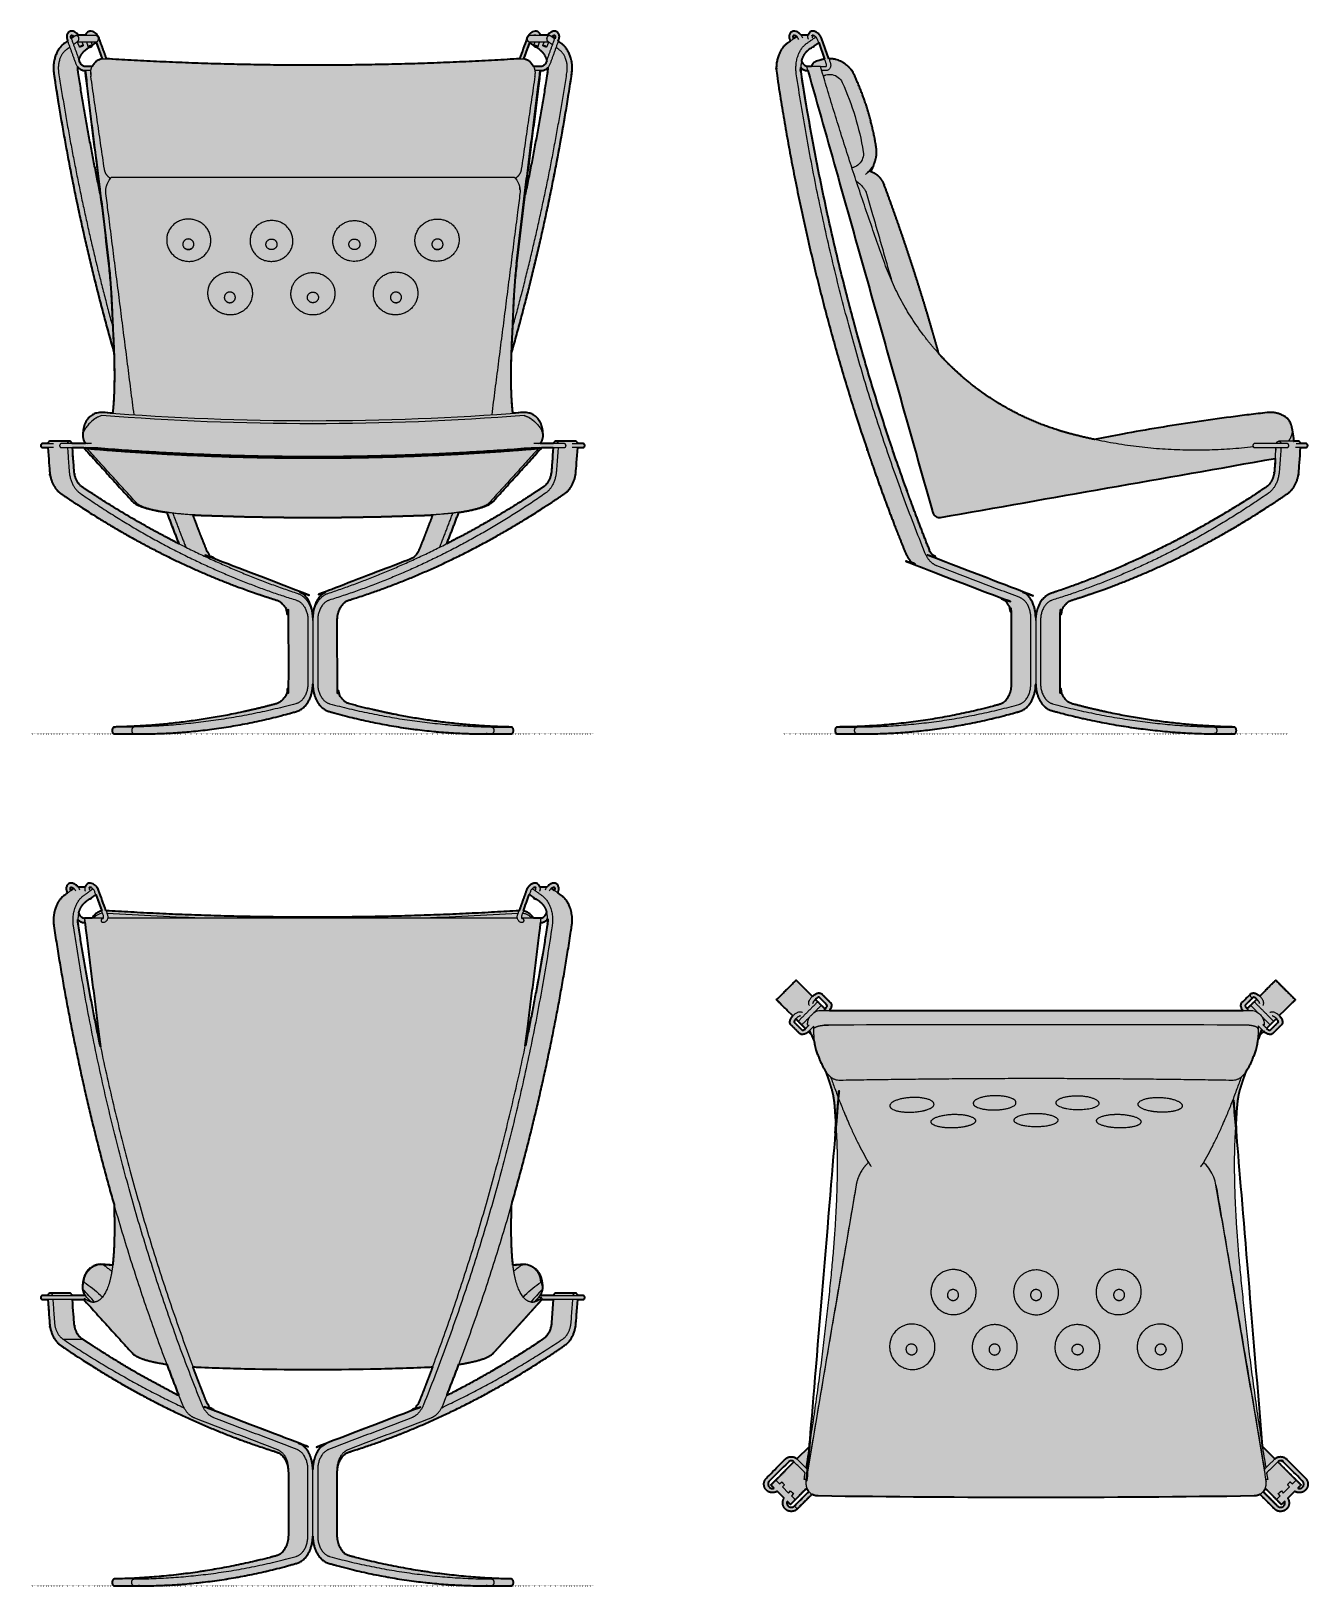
# Model space of a CAD drawing. Header units: millimetres. Extents: x 0 to 1845, y -1231 to 1016.
import ezdxf

# ---------------------------------------------------------------- set-up
doc = ezdxf.new("R2010")
doc.units = ezdxf.units.MM
doc.linetypes.add('Dots', pattern=[1, 0, -1])
doc.layers.add('Blocks', color=7, linetype='Continuous')
doc.layers.add('Blocks$Fill', color=7, linetype='Continuous', true_color=0xffffff)
for name, color, linetype, lineweight, true_color in [('Blocks$Inner', 7, 'Continuous', 25, 0x007f00), ('Blocks$Outline', 7, 'Continuous', 35, 0xff3f3f), ('Groud', 7, 'Dots', 25, 0x243775)]:
    doc.layers.add(name, color=color, linetype=linetype, lineweight=lineweight, true_color=true_color)

# ---------------------------------------------------------------- blocks, each defined once
blk = doc.blocks.new('Falcon Lounge Chair Top')
at = {"layer": 'Blocks$Fill'}
h = blk.add_hatch(color=256, dxfattribs=at)
h.paths.add_polyline_path([(638.7, -289), (638.9, -288.8), (639.1, -288.6), (639.3, -288.4), (639.5, -288.3), (639.8, -288.1), (640, -288), (640.2, -287.8), (640.4, -287.6), (640.7, -287.5), (640.9, -287.4), (641.2, -287.2), (641.4, -287.1), (641.7, -287), (641.9, -286.8), (642.2, -286.7), (642.5, -286.6), (642.8, -286.5), (643, -286.4), (643.3, -286.3), (643.6, -286.2), (643.9, -286.2), (644.2, -286.1), (644.5, -286), (644.8, -286), (645.1, -285.9), (645.4, -285.9), (645.7, -285.9), (646, -285.8), (646.3, -285.8), (646.6, -285.8), (646.9, -285.8), (647.2, -285.8), (647.5, -285.8), (647.8, -285.8), (648.1, -285.9), (648.4, -285.9), (648.7, -285.9), (649, -286), (649.3, -286), (649.6, -286.1), (649.8, -286.2), (650.1, -286.2), (650.4, -286.3), (650.7, -286.4), (651, -286.5), (651.2, -286.6), (651.5, -286.7), (651.8, -286.8), (652, -287), (652.3, -287.1), (652.6, -287.2), (652.8, -287.4), (653.1, -287.5), (653.3, -287.7), (653.5, -287.8), (653.8, -288), (654, -288.1), (654.2, -288.3), (654.4, -288.4), (654.6, -288.6), (654.8, -288.8), (655, -289), (655.2, -289.1), (655.4, -289.3), (682.8, -316.8), (683, -316.9), (683.2, -317.1), (683.4, -317.3), (683.6, -317.6), (683.7, -317.8), (683.9, -318), (684.1, -318.2), (684.2, -318.4), (684.4, -318.7), (684.5, -318.9), (684.7, -319.2), (684.8, -319.4), (685, -319.7), (685.1, -319.9), (685.2, -320.2), (685.4, -320.5), (685.5, -320.8), (685.6, -321), (685.7, -321.3), (685.8, -321.6), (685.9, -321.9), (686, -322.2), (686.1, -322.5), (686.1, -322.8), (686.2, -323.1), (686.2, -323.4), (686.3, -323.7), (686.3, -324), (686.4, -324.3), (686.4, -324.6), (686.4, -324.9), (686.4, -325.2), (686.4, -325.6), (686.4, -325.9), (686.4, -326.2), (686.4, -326.5), (686.4, -326.8), (686.3, -327.1), (686.3, -327.4), (686.2, -327.7), (686.2, -328), (686.1, -328.3), (686, -328.6), (685.9, -328.9), (685.8, -329.2), (685.7, -329.5), (685.6, -329.8), (685.5, -330), (685.4, -330.3), (685.3, -330.6), (685.2, -330.9), (685, -331.1), (684.9, -331.4), (684.8, -331.6), (684.6, -331.9), (684.5, -332.1), (684.3, -332.4), (684.2, -332.6), (684, -332.8), (683.8, -333), (683.6, -333.2), (683.5, -333.5), (683.3, -333.7), (683.1, -333.9), (682.9, -334), (682.8, -334.2), (682.6, -334.4), (682.4, -334.5), (682.2, -334.7), (682, -334.9), (681.8, -335), (681.6, -335.2), (681.4, -335.4), (681.2, -335.5), (681, -335.7), (680.8, -335.8), (680.6, -335.9), (680.4, -336.1), (680.1, -336.2), (679.9, -336.3), (679.6, -336.5), (679.4, -336.6), (679.2, -336.7), (678.9, -336.8), (678.7, -336.9), (678.4, -337), (678.1, -337.1), (677.9, -337.2), (677.6, -337.3), (677.4, -337.3), (677.1, -337.4), (676.8, -337.5), (676.5, -337.5), (676.3, -337.6), (676, -337.6), (675.7, -337.7), (675.4, -337.7), (675.2, -337.7), (674.9, -337.7), (674.6, -337.8), (674.3, -337.8), (674, -337.8), (673.8, -337.8), (673.5, -337.8), (673.2, -337.7), (672.9, -337.7), (672.6, -337.7), (672.4, -337.6), (672.1, -337.6), (671.8, -337.6), (671.5, -337.5), (671.3, -337.4), (671, -337.4), (670.7, -337.3), (670.5, -337.2), (670.2, -337.1), (670, -337.1), (669.7, -337), (669.5, -336.9), (669.2, -336.8), (669, -336.6), (668.7, -336.5), (668.5, -336.4), (668.3, -336.3), (668, -336.2), (667.8, -336), (667.6, -335.9), (667.4, -335.8), (657.2, -345.9), (657.4, -346.1), (657.5, -346.3), (657.6, -346.6), (657.8, -346.8), (657.9, -347), (658, -347.3), (658.1, -347.5), (658.2, -347.7), (658.3, -348), (658.4, -348.2), (658.5, -348.5), (658.6, -348.7), (658.7, -349), (658.8, -349.3), (658.8, -349.5), (658.9, -349.8), (659, -350.1), (659, -350.3), (659.1, -350.6), (659.1, -350.9), (659.2, -351.2), (659.2, -351.4), (659.2, -351.7), (659.2, -352), (659.2, -352.3), (659.2, -352.6), (659.2, -352.8), (659.2, -353.1), (659.2, -353.4), (659.2, -353.7), (659.2, -354), (659.1, -354.2), (659.1, -354.5), (659.1, -354.8), (659, -355.1), (658.9, -355.3), (658.9, -355.6), (658.8, -355.9), (658.7, -356.1), (658.7, -356.4), (658.6, -356.7), (658.5, -356.9), (658.4, -357.2), (658.3, -357.4), (658.2, -357.7), (658.1, -357.9), (657.9, -358.2), (657.8, -358.4), (657.7, -358.6), (657.5, -358.9), (657.4, -359.1), (657.3, -359.3), (657.1, -359.5), (657, -359.8), (656.8, -360), (656.7, -360.2), (656.5, -360.4), (656.4, -360.6), (656.2, -360.8), (656, -360.9), (655.9, -361.1), (655.7, -361.3), (655.5, -361.5), (655.3, -361.6), (655.1, -361.8), (654.9, -362), (654.7, -362.2), (654.5, -362.3), (654.3, -362.5), (654.1, -362.7), (653.8, -362.8), (653.6, -363), (653.3, -363.1), (653.1, -363.3), (652.8, -363.4), (652.6, -363.6), (652.3, -363.7), (652.1, -363.8), (651.8, -363.9), (651.5, -364.1), (651.2, -364.2), (651, -364.3), (650.7, -364.4), (650.4, -364.5), (650.1, -364.5), (649.8, -364.6), (649.5, -364.7), (649.2, -364.7), (648.9, -364.8), (648.6, -364.8), (648.3, -364.9), (648, -364.9), (647.7, -364.9), (647.3, -364.9), (647, -364.9), (646.7, -364.9), (646.4, -364.9), (646.1, -364.9), (645.8, -364.9), (645.5, -364.9), (645.2, -364.8), (644.9, -364.8), (644.6, -364.7), (644.3, -364.7), (644, -364.6), (643.7, -364.5), (643.4, -364.4), (643.1, -364.3), (642.8, -364.2), (642.5, -364.1), (642.2, -364), (642, -363.9), (641.7, -363.8), (641.4, -363.6), (641.2, -363.5), (640.9, -363.4), (640.7, -363.2), (640.4, -363.1), (640.2, -362.9), (639.9, -362.8), (639.7, -362.6), (639.5, -362.4), (639.2, -362.3), (639, -362.1), (638.8, -361.9), (638.6, -361.7), (638.4, -361.5), (638.2, -361.3), (617.2, -340.3), (616.9, -340.4), (616.6, -340.6), (616.3, -340.7), (616, -340.9), (615.7, -341), (615.4, -341.1), (615.1, -341.3), (614.8, -341.4), (614.5, -341.5), (613.9, -341.7), (613.4, -341.9), (612.8, -342), (612.2, -342.2), (611.7, -342.3), (611.1, -342.4), (610.6, -342.5), (610, -342.5), (609.5, -342.6), (609, -342.6), (608.6, -342.6), (608.5, -342.6), (608.5, -342.6), (608.5, -342.6), (608.5, -342.6), (608.5, -342.6), (-21.3, -342.6), (-21.3, -342.6), (-21.3, -342.6), (-21.3, -342.6), (-21.3, -342.6), (-21.3, -342.6), (-21.3, -342.6), (-21.3, -342.6), (-21.3, -342.6), (-21.3, -342.6), (-21.3, -342.6), (-21.3, -342.6), (-21.3, -342.6), (-21.3, -342.6), (-21.3, -342.6), (-21.3, -342.6), (-21.3, -342.6), (-21.8, -342.6), (-22.3, -342.6), (-22.8, -342.5), (-23.3, -342.5), (-23.9, -342.4), (-24.4, -342.3), (-25, -342.2), (-25.6, -342), (-26.1, -341.9), (-26.7, -341.7), (-27.3, -341.5), (-27.6, -341.4), (-27.9, -341.3), (-28.2, -341.1), (-28.5, -341), (-28.8, -340.9), (-29.1, -340.7), (-29.3, -340.6), (-29.6, -340.4), (-29.9, -340.3), (-30.2, -340.1), (-51.4, -361.3), (-51.6, -361.5), (-51.8, -361.7), (-52, -361.9), (-52.2, -362.1), (-52.4, -362.3), (-52.6, -362.4), (-52.9, -362.6), (-53.1, -362.8), (-53.3, -362.9), (-53.6, -363.1), (-53.8, -363.2), (-54.1, -363.4), (-54.3, -363.5), (-54.6, -363.6), (-54.9, -363.8), (-55.1, -363.9), (-55.4, -364), (-55.7, -364.1), (-56, -364.2), (-56.3, -364.3), (-56.6, -364.4), (-56.8, -364.5), (-57.1, -364.6), (-57.4, -364.7), (-57.7, -364.7), (-58, -364.8), (-58.4, -364.8), (-58.7, -364.9), (-59, -364.9), (-59.3, -364.9), (-59.6, -364.9), (-59.9, -364.9), (-60.2, -364.9), (-60.5, -364.9), (-60.8, -364.9), (-61.1, -364.9), (-61.4, -364.9), (-61.8, -364.8), (-62.1, -364.8), (-62.4, -364.7), (-62.7, -364.7), (-63, -364.6), (-63.3, -364.5), (-63.6, -364.5), (-63.8, -364.4), (-64.1, -364.3), (-64.4, -364.2), (-64.7, -364.1), (-65, -363.9), (-65.2, -363.8), (-65.5, -363.7), (-65.8, -363.6), (-66, -363.4), (-66.3, -363.3), (-66.5, -363.1), (-66.8, -363), (-67, -362.8), (-67.2, -362.7), (-67.5, -362.5), (-67.7, -362.3), (-67.9, -362.2), (-68.1, -362), (-68.3, -361.8), (-68.5, -361.6), (-68.7, -361.5), (-68.9, -361.3), (-69, -361.1), (-69.2, -360.9), (-69.4, -360.8), (-69.5, -360.6), (-69.7, -360.4), (-69.9, -360.2), (-70, -360), (-70.2, -359.8), (-70.3, -359.5), (-70.4, -359.3), (-70.6, -359.1), (-70.7, -358.9), (-70.9, -358.6), (-71, -358.4), (-71.1, -358.2), (-71.2, -357.9), (-71.3, -357.7), (-71.5, -357.4), (-71.6, -357.2), (-71.7, -356.9), (-71.7, -356.7), (-71.8, -356.4), (-71.9, -356.1), (-72, -355.9), (-72.1, -355.6), (-72.1, -355.3), (-72.2, -355.1), (-72.2, -354.8), (-72.3, -354.5), (-72.3, -354.2), (-72.4, -354), (-72.4, -353.7), (-72.4, -353.4), (-72.4, -353.1), (-72.4, -352.8), (-72.4, -352.6), (-72.4, -352.3), (-72.4, -352), (-72.4, -351.7), (-72.4, -351.4), (-72.3, -351.2), (-72.3, -350.9), (-72.3, -350.6), (-72.2, -350.3), (-72.2, -350.1), (-72.1, -349.8), (-72, -349.5), (-72, -349.3), (-71.9, -349), (-71.8, -348.7), (-71.7, -348.5), (-71.6, -348.2), (-71.5, -348), (-71.4, -347.7), (-71.3, -347.5), (-71.2, -347.3), (-71.1, -347), (-71, -346.8), (-70.8, -346.6), (-70.7, -346.3), (-70.6, -346.1), (-70.4, -345.9), (-80.6, -335.8), (-80.8, -335.9), (-81, -336), (-81.2, -336.2), (-81.4, -336.3), (-81.7, -336.4), (-81.9, -336.5), (-82.2, -336.6), (-82.4, -336.8), (-82.6, -336.9), (-82.9, -337), (-83.1, -337.1), (-83.4, -337.1), (-83.7, -337.2), (-83.9, -337.3), (-84.2, -337.4), (-84.4, -337.4), (-84.7, -337.5), (-85, -337.6), (-85.3, -337.6), (-85.5, -337.6), (-85.8, -337.7), (-86.1, -337.7), (-86.4, -337.7), (-86.6, -337.8), (-86.9, -337.8), (-87.2, -337.8), (-87.5, -337.8), (-87.8, -337.8), (-88.1, -337.7), (-88.3, -337.7), (-88.6, -337.7), (-88.9, -337.7), (-89.2, -337.6), (-89.4, -337.6), (-89.7, -337.5), (-90, -337.5), (-90.3, -337.4), (-90.5, -337.3), (-90.8, -337.3), (-91.1, -337.2), (-91.3, -337.1), (-91.6, -337), (-91.8, -336.9), (-92.1, -336.8), (-92.3, -336.7), (-92.6, -336.6), (-92.8, -336.5), (-93.1, -336.3), (-93.3, -336.2), (-93.5, -336.1), (-93.8, -335.9), (-94, -335.8), (-94.2, -335.7), (-94.4, -335.5), (-94.6, -335.4), (-94.8, -335.2), (-95, -335), (-95.2, -334.9), (-95.4, -334.7), (-95.6, -334.5), (-95.8, -334.4), (-96, -334.2), (-96.1, -334), (-96.3, -333.9), (-96.5, -333.7), (-96.7, -333.5), (-96.8, -333.2), (-97, -333), (-97.2, -332.8), (-97.3, -332.6), (-97.5, -332.4), (-97.6, -332.1), (-97.8, -331.9), (-97.9, -331.6), (-98.1, -331.4), (-98.2, -331.1), (-98.4, -330.9), (-98.5, -330.6), (-98.6, -330.3), (-98.7, -330), (-98.8, -329.8), (-98.9, -329.5), (-99, -329.2), (-99.1, -328.9), (-99.2, -328.6), (-99.3, -328.3), (-99.3, -328), (-99.4, -327.7), (-99.4, -327.4), (-99.5, -327.1), (-99.5, -326.8), (-99.6, -326.5), (-99.6, -326.2), (-99.6, -325.9), (-99.6, -325.6), (-99.6, -325.2), (-99.6, -324.9), (-99.6, -324.6), (-99.5, -324.3), (-99.5, -324), (-99.5, -323.7), (-99.4, -323.4), (-99.4, -323.1), (-99.3, -322.8), (-99.2, -322.5), (-99.2, -322.2), (-99.1, -321.9), (-99, -321.6), (-98.9, -321.3), (-98.8, -321), (-98.7, -320.8), (-98.6, -320.5), (-98.4, -320.2), (-98.3, -319.9), (-98.2, -319.7), (-98, -319.4), (-97.9, -319.2), (-97.7, -318.9), (-97.6, -318.7), (-97.4, -318.4), (-97.2, -318.2), (-97.1, -318), (-96.9, -317.8), (-96.7, -317.6), (-96.5, -317.3), (-96.4, -317.1), (-96.2, -316.9), (-96, -316.8), (-68.6, -289.3), (-68.4, -289.1), (-68.2, -289), (-68, -288.8), (-67.8, -288.6), (-67.6, -288.4), (-67.4, -288.3), (-67.2, -288.1), (-66.9, -288), (-66.7, -287.8), (-66.5, -287.7), (-66.2, -287.5), (-66, -287.4), (-65.7, -287.2), (-65.5, -287.1), (-65.2, -287), (-65, -286.8), (-64.7, -286.7), (-64.4, -286.6), (-64.2, -286.5), (-63.9, -286.4), (-63.6, -286.3), (-63.3, -286.2), (-63, -286.2), (-62.7, -286.1), (-62.4, -286), (-62.1, -286), (-61.9, -285.9), (-61.6, -285.9), (-61.3, -285.9), (-61, -285.8), (-60.7, -285.8), (-60.3, -285.8), (-60, -285.8), (-59.7, -285.8), (-59.4, -285.8), (-59.1, -285.8), (-58.8, -285.9), (-58.5, -285.9), (-58.2, -285.9), (-57.9, -286), (-57.7, -286), (-57.4, -286.1), (-57.1, -286.2), (-56.8, -286.2), (-56.5, -286.3), (-56.2, -286.4), (-55.9, -286.5), (-55.7, -286.6), (-55.4, -286.7), (-55.1, -286.8), (-54.9, -287), (-54.6, -287.1), (-54.4, -287.2), (-54.1, -287.4), (-53.9, -287.5), (-53.6, -287.6), (-53.4, -287.8), (-53.2, -288), (-52.9, -288.1), (-52.7, -288.3), (-52.5, -288.4), (-52.3, -288.6), (-52.1, -288.8), (-51.9, -289), (-33.8, -270.9), (-15.7, -143.1), (-1.8, -19), (2, 24.8), (4.7, 65.6), (6.2, 102.7), (6.7, 135.7), (6.2, 164.1), (5.7, 177.6), (4.9, 190.5), (3.8, 207.2), (2.6, 222.2), (1.9, 228.9), (1.4, 232.1), (0.9, 235.1), (0.4, 238.1), (-0.2, 240.9), (-0.6, 242.2), (-0.9, 243.5), (-1.3, 244.8), (-1.7, 246.1), (-10, 270.9), (-11, 272.5), (-12.3, 274.6), (-13.5, 276.7), (-14.6, 278.9), (-15.7, 281.1), (-16.8, 283.5), (-18.4, 286.9), (-20, 290.9), (-22.1, 296.4), (-24, 302), (-24.1, 302.4), (-24.4, 303.2), (-24.6, 303.9), (-24.8, 304.8), (-25.2, 306.5), (-25.6, 308.6), (-26, 310.8), (-26.4, 313.7), (-30.5, 323.7), (-35.3, 328.5), (-35.9, 328.1), (-36.4, 327.6), (-37, 327.2), (-37.5, 326.8), (-38, 326.5), (-38.4, 326.2), (-38.8, 325.9), (-39.3, 325.7), (-39.7, 325.5), (-40.2, 325.3), (-40.6, 325.1), (-40.8, 325), (-41, 324.9), (-41.3, 324.8), (-41.6, 324.7), (-41.9, 324.6), (-42.1, 324.5), (-42.4, 324.5), (-42.7, 324.4), (-43, 324.4), (-43.2, 324.3), (-43.4, 324.3), (-43.6, 324.3), (-43.8, 324.3), (-44, 324.3), (-44.1, 324.2), (-44.3, 324.2), (-44.5, 324.3), (-44.7, 324.3), (-44.8, 324.3), (-44.9, 324.3), (-45, 324.3), (-45.2, 324.3), (-45.3, 324.3), (-45.4, 324.4), (-45.5, 324.4), (-45.6, 324.4), (-45.7, 324.4), (-45.9, 324.5), (-46, 324.5), (-46.1, 324.5), (-46.2, 324.6), (-46.3, 324.6), (-46.4, 324.6), (-46.5, 324.7), (-46.6, 324.7), (-46.7, 324.8), (-46.9, 324.8), (-47, 324.9), (-47.1, 324.9), (-47.2, 325), (-47.3, 325.1), (-47.4, 325.1), (-47.5, 325.2), (-47.5, 325.3), (-47.6, 325.3), (-47.7, 325.4), (-47.8, 325.5), (-47.9, 325.6), (-48, 325.6), (-48.1, 325.7), (-60.5, 338.2), (-60.7, 338.3), (-60.8, 338.4), (-60.8, 338.5), (-60.9, 338.6), (-61, 338.7), (-61.1, 338.8), (-61.1, 338.9), (-61.2, 339), (-61.3, 339.1), (-61.3, 339.2), (-61.4, 339.3), (-61.4, 339.4), (-61.5, 339.5), (-61.6, 339.6), (-61.6, 339.7), (-61.7, 339.8), (-61.7, 339.9), (-61.7, 340), (-61.8, 340.2), (-61.8, 340.3), (-61.9, 340.4), (-61.9, 340.5), (-61.9, 340.6), (-62, 340.7), (-62, 340.9), (-62, 341), (-62, 341.1), (-62, 341.2), (-62.1, 341.3), (-62.1, 341.4), (-62.1, 341.6), (-62.1, 341.7), (-62.1, 341.9), (-62.1, 342.1), (-62.1, 342.2), (-62.1, 342.4), (-62.1, 342.6), (-62.1, 342.8), (-62.1, 343), (-62, 343.2), (-62, 343.4), (-61.9, 343.7), (-61.9, 344), (-61.8, 344.3), (-61.7, 344.6), (-61.7, 344.9), (-61.6, 345.1), (-61.5, 345.4), (-61.4, 345.6), (-61.3, 345.9), (-61.1, 346.3), (-60.9, 346.8), (-60.6, 347.2), (-60.4, 347.7), (-60.1, 348.1), (-59.8, 348.5), (-59.5, 349), (-59.2, 349.5), (-58.8, 350), (-58.3, 350.6), (-57.9, 351.1), (-65.9, 359.1), (-81.4, 374.5), (-53.1, 402.8), (-53.1, 402.8), (-29.6, 379.4), (-29.3, 379.7), (-28.9, 380.1), (-28.5, 380.4), (-28.1, 380.7), (-27.8, 381), (-27.4, 381.3), (-27, 381.6), (-26.6, 381.9), (-26.2, 382.2), (-25.7, 382.4), (-25.3, 382.7), (-24.9, 382.9), (-24.4, 383.1), (-24, 383.4), (-23.7, 383.5), (-23.5, 383.6), (-23.3, 383.6), (-23, 383.7), (-22.8, 383.8), (-22.6, 383.9), (-22.4, 383.9), (-22.2, 384), (-22, 384.1), (-21.8, 384.1), (-21.6, 384.1), (-21.4, 384.2), (-21.2, 384.2), (-21, 384.3), (-20.7, 384.3), (-20.4, 384.3), (-20.3, 384.3), (-20.1, 384.3), (-20, 384.3), (-19.9, 384.3), (-19.7, 384.3), (-19.6, 384.3), (-19.5, 384.3), (-19.3, 384.3), (-19.2, 384.3), (-19.1, 384.3), (-18.9, 384.2), (-18.8, 384.2), (-18.6, 384.2), (-18.5, 384.2), (-18.4, 384.1), (-18.3, 384.1), (-18.2, 384.1), (-18.1, 384.1), (-18, 384), (-17.9, 384), (-17.8, 384), (-17.7, 383.9), (-17.6, 383.9), (-17.5, 383.8), (-17.4, 383.8), (-17.3, 383.7), (-17.2, 383.7), (-17.2, 383.7), (-17.1, 383.6), (-17, 383.6), (-16.9, 383.5), (-16.8, 383.5), (-16.8, 383.4), (-16.7, 383.4), (-16.6, 383.3), (-16.5, 383.3), (-16.5, 383.2), (-16.4, 383.1), (-16.3, 383.1), (-16.2, 383), (-16.2, 383), (-16.1, 382.9), (-16, 382.8), (-16, 382.8), (-3.5, 370.3), (-3.5, 370.3), (-3.4, 370.2), (-3.3, 370.1), (-3.2, 370), (-3.1, 369.9), (-3.1, 369.8), (-3, 369.7), (-2.9, 369.6), (-2.9, 369.5), (-2.8, 369.4), (-2.7, 369.3), (-2.7, 369.2), (-2.6, 369.1), (-2.6, 369), (-2.5, 368.9), (-2.5, 368.7), (-2.4, 368.6), (-2.4, 368.5), (-2.3, 368.4), (-2.3, 368.3), (-2.3, 368.2), (-2.2, 368.1), (-2.2, 368), (-2.2, 367.8), (-2.2, 367.7), (-2.1, 367.6), (-2.1, 367.5), (-2.1, 367.4), (-2.1, 367.3), (-2.1, 367.1), (-2.1, 367), (-2.1, 366.9), (-2, 366.7), (-2, 366.5), (-2, 366.4), (-2, 366.2), (-2, 366), (-2.1, 365.8), (-2.1, 365.6), (-2.1, 365.5), (-2.1, 365.2), (-2.2, 364.9), (-2.3, 364.6), (-2.3, 364.3), (-2.4, 364.1), (-2.5, 363.8), (-2.6, 363.5), (-2.7, 363.2), (-2.8, 363), (-2.8, 362.8), (-3, 362.4), (-3.2, 361.9), (-3.5, 361.5), (-3.7, 361.1), (-4, 360.6), (-4.3, 360.2), (-4.5, 359.8), (-4.8, 359.4), (-5.1, 359), (592.7, 359), (592.4, 359.4), (592.1, 359.8), (591.8, 360.2), (591.5, 360.6), (591.3, 361.1), (591, 361.5), (590.8, 361.9), (590.6, 362.4), (590.4, 362.8), (590.3, 363), (590.2, 363.2), (590.1, 363.5), (590, 363.8), (590, 364.1), (589.9, 364.3), (589.8, 364.6), (589.8, 364.9), (589.7, 365.2), (589.7, 365.5), (589.6, 365.6), (589.6, 365.8), (589.6, 366), (589.6, 366.2), (589.6, 366.4), (589.6, 366.5), (589.6, 366.7), (589.6, 366.9), (589.6, 367), (589.6, 367.1), (589.6, 367.3), (589.7, 367.4), (589.7, 367.5), (589.7, 367.6), (589.7, 367.7), (589.7, 367.8), (589.8, 368), (589.8, 368.1), (589.8, 368.2), (589.9, 368.3), (589.9, 368.4), (589.9, 368.5), (590, 368.6), (590, 368.7), (590.1, 368.9), (590.1, 369), (590.2, 369.1), (590.2, 369.2), (590.3, 369.3), (590.4, 369.4), (590.4, 369.5), (590.5, 369.6), (590.6, 369.7), (590.6, 369.8), (590.7, 369.9), (590.8, 370), (590.9, 370.1), (590.9, 370.2), (591, 370.3), (591.1, 370.3), (603.6, 382.8), (603.6, 382.9), (603.7, 382.9), (603.8, 383), (603.8, 383.1), (603.9, 383.1), (604, 383.2), (604.1, 383.2), (604.1, 383.3), (604.2, 383.4), (604.3, 383.4), (604.4, 383.5), (604.5, 383.5), (604.6, 383.6), (604.6, 383.6), (604.7, 383.7), (604.8, 383.7), (604.9, 383.7), (605, 383.8), (605.1, 383.8), (605.2, 383.9), (605.3, 383.9), (605.4, 384), (605.5, 384), (605.6, 384), (605.7, 384.1), (605.8, 384.1), (605.9, 384.1), (606, 384.1), (606.1, 384.2), (606.2, 384.2), (606.4, 384.2), (606.5, 384.2), (606.6, 384.3), (606.8, 384.3), (606.9, 384.3), (607, 384.3), (607.2, 384.3), (607.3, 384.3), (607.4, 384.3), (607.6, 384.3), (607.7, 384.3), (607.8, 384.3), (608, 384.3), (608.2, 384.3), (608.5, 384.3), (608.7, 384.2), (608.9, 384.2), (609.1, 384.1), (609.3, 384.1), (609.5, 384.1), (609.7, 384), (609.9, 383.9), (610.2, 383.9), (610.4, 383.8), (610.6, 383.7), (610.8, 383.6), (611.1, 383.6), (611.3, 383.5), (611.5, 383.4), (612, 383.1), (612.4, 382.9), (612.9, 382.7), (613.3, 382.4), (613.7, 382.2), (614.1, 381.9), (614.5, 381.6), (614.9, 381.3), (615.3, 381), (615.7, 380.7), (616.1, 380.4), (616.4, 380.1), (616.8, 379.7), (624.4, 387.4), (639.9, 402.8), (668.2, 374.5), (652.7, 359.1), (645.1, 351.5), (645.4, 351.2), (645.6, 350.9), (645.9, 350.6), (646.1, 350.2), (646.4, 349.9), (646.6, 349.6), (646.9, 349.3), (647.1, 349), (647.4, 348.5), (647.7, 348.1), (647.9, 347.7), (648.2, 347.2), (648.4, 346.8), (648.6, 346.3), (648.8, 345.9), (648.9, 345.6), (649, 345.4), (649.1, 345.1), (649.2, 344.9), (649.3, 344.6), (649.4, 344.3), (649.4, 344), (649.5, 343.7), (649.6, 343.4), (649.6, 343.2), (649.6, 343), (649.6, 342.8), (649.7, 342.6), (649.7, 342.4), (649.7, 342.2), (649.7, 342.1), (649.7, 341.9), (649.7, 341.7), (649.6, 341.6), (649.6, 341.4), (649.6, 341.3), (649.6, 341.2), (649.6, 341.1), (649.6, 341), (649.5, 340.9), (649.5, 340.7), (649.5, 340.6), (649.5, 340.5), (649.4, 340.4), (649.4, 340.3), (649.3, 340.2), (649.3, 340), (649.3, 339.9), (649.2, 339.8), (649.2, 339.7), (649.1, 339.6), (649.1, 339.5), (649, 339.4), (649, 339.3), (648.9, 339.2), (648.8, 339.1), (648.8, 339), (648.7, 338.9), (648.6, 338.8), (648.6, 338.7), (648.5, 338.6), (648.4, 338.5), (648.3, 338.4), (648.3, 338.3), (648.2, 338.3), (648.1, 338.2), (635.7, 325.8), (635.6, 325.7), (635.5, 325.6), (635.4, 325.5), (635.3, 325.4), (635.2, 325.4), (635.1, 325.3), (635, 325.2), (634.9, 325.1), (634.8, 325.1), (634.7, 325), (634.6, 325), (634.5, 324.9), (634.4, 324.8), (634.3, 324.8), (634.2, 324.7), (634.1, 324.7), (634, 324.6), (633.9, 324.6), (633.8, 324.6), (633.6, 324.5), (633.5, 324.5), (633.4, 324.5), (633.3, 324.4), (633.2, 324.4), (633.1, 324.4), (633, 324.4), (632.8, 324.3), (632.7, 324.3), (632.6, 324.3), (632.5, 324.3), (632.4, 324.3), (632.3, 324.3), (632.1, 324.3), (631.9, 324.2), (631.7, 324.2), (631.5, 324.3), (631.3, 324.3), (631.2, 324.3), (631, 324.3), (630.8, 324.3), (630.5, 324.4), (630.2, 324.4), (630, 324.5), (629.7, 324.5), (629.4, 324.6), (629.1, 324.7), (628.9, 324.8), (628.6, 324.9), (628.4, 325), (628.1, 325.1), (627.7, 325.3), (627.3, 325.5), (626.8, 325.7), (626.4, 325.9), (626, 326.2), (625.5, 326.5), (625.1, 326.8), (624.8, 327), (624.4, 327.2), (624.1, 327.5), (623.8, 327.8), (623.5, 328), (623.1, 328.3), (622.8, 328.6), (622.5, 328.9), (617.1, 323.5), (613.6, 314.8), (613.3, 312.5), (613, 310.8), (612.6, 308.2), (612.3, 306.5), (611.9, 304.8), (611.6, 303.9), (611.4, 303.2), (611.2, 302.4), (611, 302), (609.1, 296.4), (607, 290.9), (605, 285.9), (603.9, 283.5), (602.8, 281.1), (601.7, 278.9), (600.5, 276.7), (599.3, 274.6), (598, 272.5), (597.4, 271.5), (596.4, 270), (588.4, 246.1), (588, 244.8), (587.6, 243.5), (587.3, 242.2), (587, 240.9), (586.3, 238.1), (585.8, 235.1), (585.3, 232.1), (584.8, 228.9), (584.1, 222.2), (581.8, 190.5), (581, 177.6), (580.5, 164.1), (580, 135.7), (580.5, 102.7), (582, 65.6), (584.7, 24.8), (588.5, -19), (602.4, -143.1), (620.5, -270.8)], flags=0)
h.paths.add_polyline_path([(-39.5, -333.1), (-61.4, -355), (-61.4, -355), (-66, -350.3), (-66, -350.5), (-66.1, -350.6), (-66.1, -350.7), (-66.1, -350.8), (-66.2, -350.9), (-66.2, -351), (-66.2, -351.1), (-66.3, -351.2), (-66.3, -351.4), (-66.3, -351.5), (-66.3, -351.6), (-66.4, -351.7), (-66.4, -351.8), (-66.4, -352), (-66.4, -352.1), (-66.4, -352.2), (-66.4, -352.3), (-66.4, -352.4), (-66.4, -352.6), (-66.4, -352.7), (-66.4, -352.8), (-66.4, -352.9), (-66.4, -353.1), (-66.4, -353.2), (-66.4, -353.3), (-66.4, -353.4), (-66.4, -353.5), (-66.3, -353.7), (-66.3, -353.8), (-66.3, -353.9), (-66.3, -354), (-66.2, -354.1), (-66.2, -354.3), (-66.2, -354.4), (-66.1, -354.5), (-66.1, -354.6), (-66.1, -354.7), (-66, -354.8), (-66, -354.9), (-65.9, -355), (-65.9, -355.2), (-65.9, -355.3), (-65.8, -355.4), (-65.7, -355.5), (-65.7, -355.6), (-65.6, -355.7), (-65.6, -355.8), (-65.5, -355.9), (-65.5, -356), (-65.4, -356.1), (-65.3, -356.2), (-65.3, -356.3), (-65.2, -356.4), (-65.1, -356.4), (-65.1, -356.5), (-65, -356.6), (-64.9, -356.8), (-64.7, -357), (-64.6, -357.1), (-64.4, -357.3), (-64.3, -357.3), (-64.2, -357.4), (-64.1, -357.5), (-64, -357.6), (-63.9, -357.7), (-63.8, -357.8), (-63.6, -357.9), (-63.5, -357.9), (-63.4, -358), (-63.3, -358.1), (-63.1, -358.2), (-63, -358.2), (-62.9, -358.3), (-62.7, -358.4), (-62.6, -358.4), (-62.5, -358.5), (-62.3, -358.5), (-62.2, -358.6), (-62, -358.7), (-61.9, -358.7), (-61.7, -358.7), (-61.6, -358.8), (-61.4, -358.8), (-61.3, -358.8), (-61.1, -358.9), (-61, -358.9), (-60.8, -358.9), (-60.6, -358.9), (-60.5, -358.9), (-60.3, -358.9), (-60.2, -358.9), (-60, -358.9), (-59.8, -358.9), (-59.7, -358.9), (-59.5, -358.9), (-59.4, -358.9), (-59.2, -358.9), (-59.1, -358.9), (-58.9, -358.8), (-58.7, -358.8), (-58.6, -358.8), (-58.4, -358.7), (-58.3, -358.7), (-58.1, -358.6), (-58, -358.6), (-57.8, -358.5), (-57.7, -358.5), (-57.6, -358.4), (-57.4, -358.3), (-57.3, -358.3), (-57.2, -358.2), (-57, -358.1), (-56.9, -358.1), (-56.8, -358), (-56.6, -357.9), (-56.5, -357.8), (-56.4, -357.7), (-56.3, -357.7), (-56.2, -357.6), (-56.1, -357.5), (-56, -357.4), (-55.9, -357.3), (-55.8, -357.2), (-55.7, -357.1), (-34.8, -336.2), (-35.1, -335.8), (-35.3, -335.5), (-35.5, -335.3), (-35.7, -335), (-35.8, -334.7), (-36, -334.5), (-36.2, -334.2), (-36.5, -333.7), (-36.8, -333.1), (-37.1, -332.6), (-37.3, -332.1), (-37.6, -331.5), (-37.6, -331.3)], flags=0)
h.paths.add_polyline_path([(-67.8, -304.9), (-56.2, -293.2), (-56.3, -293.1), (-56.4, -293), (-56.5, -293), (-56.6, -292.9), (-56.7, -292.8), (-56.8, -292.7), (-56.9, -292.7), (-57, -292.6), (-57.1, -292.5), (-57.3, -292.5), (-57.4, -292.4), (-57.5, -292.3), (-57.7, -292.3), (-57.8, -292.2), (-57.9, -292.2), (-58, -292.1), (-58.2, -292.1), (-58.3, -292), (-58.5, -292), (-58.6, -292), (-58.7, -291.9), (-58.9, -291.9), (-59, -291.9), (-59.2, -291.9), (-59.3, -291.8), (-59.5, -291.8), (-59.6, -291.8), (-59.8, -291.8), (-59.9, -291.8), (-60.1, -291.8), (-60.2, -291.8), (-60.3, -291.8), (-60.5, -291.8), (-60.6, -291.8), (-60.8, -291.8), (-60.9, -291.9), (-61.1, -291.9), (-61.2, -291.9), (-61.4, -291.9), (-61.5, -292), (-61.6, -292), (-61.8, -292.1), (-61.9, -292.1), (-62.1, -292.1), (-62.2, -292.2), (-62.3, -292.2), (-62.5, -292.3), (-62.6, -292.4), (-62.7, -292.4), (-62.8, -292.5), (-63, -292.5), (-63.1, -292.6), (-63.2, -292.7), (-63.3, -292.8), (-63.4, -292.8), (-63.5, -292.9), (-63.6, -293), (-63.7, -293.1), (-63.8, -293.1), (-63.9, -293.2), (-64, -293.3), (-64.1, -293.4), (-64.2, -293.5), (-64.3, -293.6), (-91.8, -321), (-91.8, -321.1), (-91.9, -321.2), (-92, -321.3), (-92.1, -321.4), (-92.2, -321.5), (-92.3, -321.6), (-92.4, -321.7), (-92.5, -321.9), (-92.6, -322), (-92.6, -322.1), (-92.7, -322.2), (-92.8, -322.4), (-92.9, -322.5), (-92.9, -322.6), (-93, -322.8), (-93.1, -322.9), (-93.1, -323.1), (-93.2, -323.2), (-93.2, -323.3), (-93.3, -323.5), (-93.3, -323.6), (-93.4, -323.8), (-93.4, -323.9), (-93.5, -324.1), (-93.5, -324.2), (-93.5, -324.4), (-93.5, -324.6), (-93.6, -324.7), (-93.6, -324.9), (-93.6, -325), (-93.6, -325.2), (-93.6, -325.4), (-93.6, -325.5), (-93.6, -325.7), (-93.6, -325.8), (-93.6, -326), (-93.6, -326.1), (-93.5, -326.3), (-93.5, -326.5), (-93.5, -326.6), (-93.5, -326.8), (-93.4, -326.9), (-93.4, -327.1), (-93.3, -327.2), (-93.3, -327.4), (-93.3, -327.5), (-93.2, -327.7), (-93.1, -327.8), (-93.1, -327.9), (-93, -328.1), (-93, -328.2), (-92.9, -328.4), (-92.8, -328.5), (-92.8, -328.6), (-92.7, -328.7), (-92.6, -328.9), (-92.5, -329), (-92.4, -329.1), (-92.4, -329.2), (-92.3, -329.3), (-92.2, -329.5), (-92.1, -329.6), (-92, -329.7), (-91.9, -329.8), (-91.8, -329.9), (-91.6, -330.1), (-91.4, -330.2), (-91.3, -330.4), (-91.2, -330.4), (-91.1, -330.5), (-91, -330.6), (-90.9, -330.6), (-90.8, -330.7), (-90.7, -330.8), (-90.6, -330.8), (-90.5, -330.9), (-90.4, -330.9), (-90.3, -331), (-90.2, -331), (-90.1, -331.1), (-90, -331.1), (-89.9, -331.2), (-89.8, -331.2), (-89.7, -331.3), (-89.6, -331.3), (-89.5, -331.4), (-89.4, -331.4), (-89.3, -331.5), (-89.1, -331.5), (-89, -331.5), (-88.9, -331.6), (-88.8, -331.6), (-88.7, -331.6), (-88.6, -331.6), (-88.4, -331.7), (-88.3, -331.7), (-88.2, -331.7), (-88.1, -331.7), (-88, -331.7), (-87.8, -331.7), (-87.7, -331.8), (-87.6, -331.8), (-87.5, -331.8), (-87.3, -331.8), (-87.2, -331.8), (-87.1, -331.8), (-87, -331.8), (-86.9, -331.8), (-86.7, -331.7), (-86.6, -331.7), (-86.5, -331.7), (-86.4, -331.7), (-86.3, -331.7), (-86.1, -331.7), (-86, -331.6), (-85.9, -331.6), (-85.8, -331.6), (-85.7, -331.6), (-85.6, -331.5), (-85.4, -331.5), (-85.3, -331.5), (-85.2, -331.4), (-85.1, -331.4), (-85, -331.3), (-89.6, -326.7), (-89.6, -326.7)], flags=0)
h.paths.add_polyline_path([(643, -293.2), (676.5, -326.7), (676.5, -326.7), (671.8, -331.3), (671.9, -331.4), (672, -331.4), (672.1, -331.5), (672.3, -331.5), (672.4, -331.5), (672.5, -331.6), (672.6, -331.6), (672.7, -331.6), (672.8, -331.6), (673, -331.7), (673.1, -331.7), (673.2, -331.7), (673.3, -331.7), (673.4, -331.7), (673.6, -331.7), (673.7, -331.8), (673.8, -331.8), (673.9, -331.8), (674, -331.8), (674.2, -331.8), (674.3, -331.8), (674.4, -331.8), (674.5, -331.8), (674.7, -331.7), (674.8, -331.7), (674.9, -331.7), (675, -331.7), (675.1, -331.7), (675.3, -331.7), (675.4, -331.6), (675.5, -331.6), (675.6, -331.6), (675.7, -331.6), (675.8, -331.5), (676, -331.5), (676.1, -331.5), (676.2, -331.4), (676.3, -331.4), (676.4, -331.3), (676.5, -331.3), (676.6, -331.2), (676.7, -331.2), (676.8, -331.1), (677, -331.1), (677.1, -331), (677.2, -331), (677.3, -330.9), (677.4, -330.9), (677.5, -330.8), (677.6, -330.8), (677.6, -330.7), (677.7, -330.6), (677.8, -330.6), (677.9, -330.5), (678, -330.4), (678.1, -330.4), (678.3, -330.2), (678.4, -330.1), (678.6, -329.9), (678.7, -329.8), (678.8, -329.7), (678.9, -329.6), (679, -329.5), (679.1, -329.3), (679.2, -329.2), (679.3, -329.1), (679.3, -329), (679.4, -328.9), (679.5, -328.7), (679.6, -328.6), (679.6, -328.5), (679.7, -328.4), (679.8, -328.2), (679.8, -328.1), (679.9, -327.9), (680, -327.8), (680, -327.7), (680.1, -327.5), (680.1, -327.4), (680.2, -327.2), (680.2, -327.1), (680.3, -326.9), (680.3, -326.8), (680.3, -326.6), (680.3, -326.5), (680.4, -326.3), (680.4, -326.1), (680.4, -326), (680.4, -325.8), (680.4, -325.7), (680.4, -325.5), (680.4, -325.4), (680.4, -325.2), (680.4, -325), (680.4, -324.9), (680.4, -324.7), (680.4, -324.6), (680.3, -324.4), (680.3, -324.2), (680.3, -324.1), (680.2, -323.9), (680.2, -323.8), (680.2, -323.6), (680.1, -323.5), (680.1, -323.3), (680, -323.2), (679.9, -323.1), (679.9, -322.9), (679.8, -322.8), (679.8, -322.6), (679.7, -322.5), (679.6, -322.4), (679.5, -322.2), (679.5, -322.1), (679.4, -322), (679.3, -321.9), (679.2, -321.7), (679.1, -321.6), (679, -321.5), (679, -321.4), (678.9, -321.3), (678.8, -321.2), (678.7, -321.1), (678.6, -321), (651.1, -293.6), (651.1, -293.5), (651, -293.4), (650.9, -293.3), (650.8, -293.2), (650.7, -293.1), (650.6, -293.1), (650.5, -293), (650.4, -292.9), (650.2, -292.8), (650.1, -292.8), (650, -292.7), (649.9, -292.6), (649.8, -292.5), (649.7, -292.5), (649.5, -292.4), (649.4, -292.4), (649.3, -292.3), (649.1, -292.2), (649, -292.2), (648.9, -292.1), (648.7, -292.1), (648.6, -292.1), (648.5, -292), (648.3, -292), (648.2, -291.9), (648, -291.9), (647.9, -291.9), (647.8, -291.9), (647.6, -291.8), (647.5, -291.8), (647.3, -291.8), (647.2, -291.8), (647, -291.8), (646.9, -291.8), (646.7, -291.8), (646.6, -291.8), (646.4, -291.8), (646.3, -291.8), (646.1, -291.8), (646, -291.9), (645.9, -291.9), (645.7, -291.9), (645.6, -291.9), (645.4, -292), (645.3, -292), (645.1, -292), (645, -292.1), (644.9, -292.1), (644.7, -292.2), (644.6, -292.2), (644.5, -292.3), (644.3, -292.3), (644.2, -292.4), (644.1, -292.5), (644, -292.5), (643.8, -292.6), (643.7, -292.7), (643.6, -292.7), (643.5, -292.8), (643.4, -292.9), (643.3, -293), (643.2, -293), (643.1, -293.1)], flags=0)
h.paths.add_polyline_path([(642.5, -357.1), (642.6, -357.2), (642.7, -357.3), (642.8, -357.4), (642.9, -357.5), (643, -357.6), (643.1, -357.7), (643.2, -357.7), (643.3, -357.8), (643.5, -357.9), (643.6, -358), (643.7, -358.1), (643.8, -358.1), (644, -358.2), (644.1, -358.3), (644.2, -358.3), (644.4, -358.4), (644.5, -358.5), (644.7, -358.5), (644.8, -358.6), (645, -358.6), (645.1, -358.7), (645.3, -358.7), (645.4, -358.8), (645.6, -358.8), (645.7, -358.8), (645.9, -358.9), (646, -358.9), (646.2, -358.9), (646.3, -358.9), (646.5, -358.9), (646.7, -358.9), (646.8, -358.9), (647, -358.9), (647.1, -358.9), (647.3, -358.9), (647.5, -358.9), (647.6, -358.9), (647.8, -358.9), (647.9, -358.9), (648.1, -358.8), (648.2, -358.8), (648.4, -358.8), (648.6, -358.7), (648.7, -358.7), (648.8, -358.7), (649, -358.6), (649.1, -358.5), (649.3, -358.5), (649.4, -358.4), (649.6, -358.4), (649.7, -358.3), (649.8, -358.2), (650, -358.2), (650.1, -358.1), (650.2, -358), (650.3, -357.9), (650.5, -357.9), (650.6, -357.8), (650.7, -357.7), (650.8, -357.6), (650.9, -357.5), (651, -357.4), (651.1, -357.3), (651.2, -357.3), (651.4, -357.1), (651.5, -357), (651.7, -356.8), (651.8, -356.6), (651.9, -356.5), (652, -356.4), (652, -356.4), (652.1, -356.3), (652.2, -356.2), (652.2, -356.1), (652.3, -356), (652.3, -355.9), (652.4, -355.8), (652.5, -355.7), (652.5, -355.6), (652.6, -355.5), (652.6, -355.4), (652.7, -355.3), (652.7, -355.2), (652.8, -355), (652.8, -354.9), (652.9, -354.8), (652.9, -354.7), (652.9, -354.6), (653, -354.5), (653, -354.4), (653, -354.3), (653.1, -354.1), (653.1, -354), (653.1, -353.9), (653.1, -353.8), (653.2, -353.7), (653.2, -353.5), (653.2, -353.4), (653.2, -353.3), (653.2, -353.2), (653.2, -353.1), (653.2, -352.9), (653.2, -352.8), (653.2, -352.7), (653.2, -352.6), (653.2, -352.4), (653.2, -352.3), (653.2, -352.2), (653.2, -352.1), (653.2, -352), (653.2, -351.8), (653.2, -351.7), (653.2, -351.6), (653.1, -351.5), (653.1, -351.4), (653.1, -351.2), (653.1, -351.1), (653, -351), (653, -350.9), (653, -350.8), (652.9, -350.7), (652.9, -350.6), (652.9, -350.5), (652.8, -350.3), (648.2, -355), (648.2, -355), (641.1, -347.9), (624.8, -331.6), (624.5, -332.1), (624.3, -332.6), (624, -333.1), (623.7, -333.7), (623.4, -334.2), (623.2, -334.5), (623.1, -334.7), (622.9, -335), (622.7, -335.3), (622.5, -335.5), (622.3, -335.8), (622.1, -336), (621.8, -336.4)], flags=0)
h.paths.add_polyline_path([(636.9, 343.3), (631.8, 338.2), (626.8, 333.1), (627, 332.9), (627.2, 332.7), (627.4, 332.5), (627.6, 332.4), (627.9, 332.2), (628.1, 332), (628.3, 331.8), (628.5, 331.7), (628.8, 331.5), (629.1, 331.3), (629.4, 331.1), (629.7, 331), (629.9, 330.8), (630.2, 330.7), (630.3, 330.7), (630.5, 330.6), (630.6, 330.6), (630.7, 330.5), (630.8, 330.5), (631, 330.4), (631.1, 330.4), (631.2, 330.3), (631.3, 330.3), (631.4, 330.3), (631.5, 330.3), (631.5, 330.3), (631.6, 330.3), (631.6, 330.3), (631.7, 330.3), (643.7, 342.2), (643.7, 342.3), (643.7, 342.3), (643.7, 342.3), (643.6, 342.4), (643.6, 342.4), (643.6, 342.5), (643.6, 342.6), (643.6, 342.7), (643.6, 342.8), (643.5, 342.9), (643.5, 343), (643.4, 343.2), (643.4, 343.3), (643.3, 343.4), (643.3, 343.6), (643.2, 343.7), (643.2, 343.8), (643, 344.1), (642.9, 344.4), (642.7, 344.7), (642.6, 345), (642.4, 345.3), (642.2, 345.6), (642, 345.8), (641.9, 346), (641.5, 346.4), (641.2, 346.8), (640.8, 347.2)], flags=0)
h.paths.add_polyline_path([(598.5, 361.4), (603.5, 366.5), (605.2, 368.1), (608.7, 371.6), (612.6, 375.5), (612.3, 375.7), (612, 375.9), (611.8, 376.2), (611.5, 376.4), (611.3, 376.6), (611, 376.8), (610.7, 376.9), (610.5, 377.1), (610.2, 377.3), (609.9, 377.5), (609.6, 377.6), (609.3, 377.8), (609.1, 377.9), (609, 377.9), (608.8, 378), (608.7, 378), (608.6, 378.1), (608.5, 378.1), (608.4, 378.2), (608.3, 378.2), (608.2, 378.2), (608.1, 378.2), (608, 378.3), (607.9, 378.3), (607.9, 378.3), (607.8, 378.3), (607.7, 378.3), (607.7, 378.3), (607.6, 378.3), (607.6, 378.3), (607.6, 378.3), (595.6, 366.4), (595.6, 366.3), (595.6, 366.2), (595.6, 366.2), (595.6, 366.2), (595.6, 366.1), (595.7, 366), (595.7, 365.9), (595.7, 365.7), (595.8, 365.6), (595.8, 365.5), (595.9, 365.3), (595.9, 365.2), (595.9, 365.1), (596, 365), (596.1, 364.9), (596.2, 364.6), (596.3, 364.3), (596.5, 364), (596.7, 363.8), (596.8, 363.5), (597, 363.2), (597.2, 363), (597.4, 362.7), (597.5, 362.5), (597.7, 362.3), (597.9, 362.1), (598.1, 361.8), (598.3, 361.6)], flags=0)
h.paths.add_polyline_path([(-25.4, 375.1), (-16.7, 366.5), (-11.3, 361), (-11, 361.3), (-10.8, 361.6), (-10.5, 361.8), (-10.3, 362.1), (-10.1, 362.4), (-9.9, 362.6), (-9.7, 362.9), (-9.5, 363.2), (-9.3, 363.5), (-9.1, 363.8), (-8.9, 364), (-8.8, 364.3), (-8.6, 364.6), (-8.5, 364.9), (-8.4, 365), (-8.4, 365.1), (-8.3, 365.2), (-8.3, 365.3), (-8.2, 365.5), (-8.2, 365.6), (-8.2, 365.7), (-8.1, 365.9), (-8.1, 366), (-8.1, 366.1), (-8.1, 366.2), (-8.1, 366.2), (-8.1, 366.2), (-8, 366.3), (-8, 366.4), (-20, 378.3), (-20, 378.3), (-20.1, 378.3), (-20.1, 378.3), (-20.2, 378.3), (-20.2, 378.3), (-20.3, 378.3), (-20.4, 378.3), (-20.4, 378.3), (-20.5, 378.2), (-20.6, 378.2), (-20.7, 378.2), (-20.8, 378.2), (-20.9, 378.1), (-21, 378.1), (-21.1, 378), (-21.3, 378), (-21.4, 377.9), (-21.5, 377.9), (-21.8, 377.8), (-22.1, 377.6), (-22.3, 377.5), (-22.6, 377.3), (-22.9, 377.1), (-23.2, 376.9), (-23.5, 376.7), (-23.8, 376.5), (-24.1, 376.3), (-24.3, 376.1), (-24.6, 375.8), (-24.9, 375.6), (-25.2, 375.3)], flags=0)
h.paths.add_polyline_path([(-50.1, 343.3), (-53.6, 346.8), (-53.9, 346.5), (-54.1, 346.2), (-54.4, 345.9), (-54.6, 345.6), (-54.8, 345.3), (-55, 345), (-55.2, 344.7), (-55.3, 344.4), (-55.5, 344.1), (-55.6, 343.8), (-55.7, 343.7), (-55.7, 343.6), (-55.8, 343.4), (-55.8, 343.3), (-55.9, 343.2), (-55.9, 343), (-56, 342.9), (-56, 342.8), (-56, 342.7), (-56.1, 342.6), (-56.1, 342.5), (-56.1, 342.4), (-56.1, 342.4), (-56.1, 342.3), (-56.1, 342.3), (-56.1, 342.3), (-56.1, 342.2), (-44.1, 330.3), (-44.1, 330.3), (-44, 330.3), (-44, 330.3), (-43.9, 330.3), (-43.8, 330.3), (-43.7, 330.3), (-43.6, 330.3), (-43.5, 330.4), (-43.4, 330.4), (-43.3, 330.5), (-43.1, 330.5), (-43, 330.6), (-42.9, 330.6), (-42.8, 330.7), (-42.6, 330.7), (-42.4, 330.8), (-42.1, 331), (-41.8, 331.1), (-41.5, 331.3), (-41.3, 331.5), (-41, 331.7), (-40.6, 331.9), (-40.3, 332.2), (-39.9, 332.5), (-39.6, 332.8), (-45, 338.2), (-45, 338.2)], flags=0)
at = {"layer": 'Blocks$Inner'}
for points in [[(624.4, 387.4), (616.8, 379.7)], [(-65.9, 359.1), (-57.9, 351.1)], [(622.3, 339), (623.4, 339)], [(645.1, 351.5), (652.7, 359.1)], [(-27.5, 332.2), (-27.5, 336.3), (-34.6, 329.3)], [(622.1, 329.3), (614.5, 336.9), (614.5, 332.2)], [(-82.6, -319.6), (-77.2, -325), (-73.9, -322.1)], [(-69.9, -326.7), (-72.9, -329.3), (-63.9, -338.3), (-61.3, -335.3)], [(648.1, -335.3), (650.8, -338.3), (659.8, -329.3), (656.7, -326.7)], [(660.7, -322.1), (664, -325), (669.4, -319.6)], [(-56.8, -339.2), (-59.7, -342.5), (-54.3, -347.9)], [(638.4, -345.2), (641.1, -347.9), (646.5, -342.5), (643.6, -339.2)]]:
    blk.add_lwpolyline(points, dxfattribs=at)
for points, degree in [([(-53.1, 402.8), (-81.4, 374.5)], 1), ([(-29.6, 379.4), (-37.6, 387.4)], 1), ([(-16, 382.8), (-3.5, 370.3)], 1), ([(591.1, 370.3), (603.6, 382.8)], 1), ([(668.2, 374.5), (639.9, 402.8)], 1), ([(-21.8, 371.6), (-50.1, 343.3)], 1), ([(-16.7, 366.5), (-45, 338.2)], 1), ([(-28.9, 369.2), (-28.9, 369.3), (-29, 369.4), (-29.1, 369.5)], 3), ([(-21.8, 371.6), (-25.4, 375.1)], 1), ([(-13.3, 359), (-11.3, 361)], 1), ([(607.6, 378.3), (595.3, 366.1)], 1), ([(598.8, 361), (600.9, 359)], 1), ([(603.5, 366.5), (613.9, 356.1)], 1), ([(612.6, 375.5), (608.7, 371.6)], 1), ([(636.9, 343.3), (608.7, 371.6)], 1), ([(616.6, 369.5), (616.5, 369.4), (616.5, 369.3), (616.5, 369.2)], 3), ([(-48.1, 325.8), (-60.6, 338.2)], 1), ([(-56.1, 342.2), (-44.1, 330.3)], 1), ([(-53.6, 346.8), (-50.1, 343.3)], 1), ([(-38.8, 333.5), (-34.3, 338)], 1), ([(-36.6, 339), (-36.3, 341.6)], 1), ([(-35.7, 336.6), (-36, 337.4), (-36.3, 338.2), (-36.6, 339)], 3), ([(-17, 359), (603.7, 359)], 1), ([(-6.3, 337.9), (-8.9, 337.9), (-11.7, 337.8), (-14.5, 337.5)], 3), ([(619.9, 350.1), (631.8, 338.2)], 1), ([(626.4, 333.5), (621.2, 338.6)], 1), ([(621.9, 338), (622.1, 338.3), (622.2, 338.7), (622.3, 339)], 3), ([(623.4, 339), (623.1, 338.4), (622.9, 337.8), (622.6, 337.2)], 3), ([(623, 341.6), (623.4, 339)], 1), ([(643.7, 342.2), (631.4, 330)], 1), ([(648.1, 338.2), (635.7, 325.8)], 1), ([(636.9, 343.3), (640.8, 347.2)], 1), ([(614.5, 332.2), (614.5, 332.2), (614.5, 332.2), (614.5, 332.2)], 3), ([(619.4, 332), (619.4, 331.8), (619.3, 331.5), (619.2, 331.3)], 3), ([(619.2, 331.3), (619.3, 331.5), (619.4, 331.7), (619.5, 331.9)], 3), ([(620.2, 331.2), (620.1, 331), (620.1, 330.8), (620, 330.7)], 3), ([(-24.1, 302.1), (-24.1, 302.3), (-24.1, 302.4), (-24.2, 302.5)], 3), ([(-24.1, 302.1), (-24.1, 302.1), (-24.1, 302.1), (-24.1, 302.1)], 3), ([(611.2, 302.5), (611.2, 302.4), (611.1, 302.3), (611.1, 302.1)], 3), ([(611.1, 302.1), (611.1, 302.1), (611.1, 302.1), (611.1, 302.1)], 3), ([(-2.9, 262.5), (-2.9, 262.5), (-2.9, 262.6), (-2.9, 262.6)], 3), ([(576.6, 257.9), (576.6, 257.9), (576.6, 257.9), (576.6, 257.9)], 3), ([(592.3, 264.8), (592.3, 264.7), (592.2, 264.7), (592.2, 264.7)], 3), ([(52.3, 137.8), (53.2, 136.3), (54.3, 134.7), (55.5, 133.3)], 3), ([(531.4, 133.1), (532.7, 134.6), (533.9, 136.2), (534.9, 137.8)], 3), ([(33.7, 106.7), (25.9, 61.6), (10.4, -29.2), (-13, -166.6), (-28.6, -259), (-36.4, -305.2)], 3), ([(33.8, 107.1), (33.8, 107), (33.7, 107), (33.7, 106.9)], 3), ([(33.7, 106.9), (33.7, 106.9), (33.7, 106.8), (33.7, 106.7)], 3), ([(553.5, 106.9), (553.5, 107), (553.5, 107), (553.5, 107.1)], 3), ([(553.5, 106.9), (553.5, 106.9), (553.5, 106.9), (553.5, 106.9)], 3), ([(553.5, 106.7), (553.5, 106.8), (553.5, 106.9), (553.5, 106.9)], 3), ([(623.6, -305.2), (615.8, -259), (600.3, -166.6), (576.9, -29.2), (561.3, 61.6), (553.5, 106.7)], 3), ([(168.4, -58.2), (168.5, -58.2), (168.6, -58.2), (168.6, -58.2)], 3), ([(168.6, -58.2), (168.7, -58.3), (168.7, -58.3), (168.7, -58.4)], 3), ([(408.8, -58.5), (408.9, -58.5), (408.9, -58.5), (408.9, -58.5)], 3), ([(408.9, -58.5), (409, -58.6), (409, -58.6), (409, -58.7)], 3), ([(293.6, -80.7), (293.6, -80.7), (293.6, -80.7), (293.6, -80.7)], 3), ([(105.6, -130.7), (105.6, -131)], 1), ([(465.9, -133.2), (465.9, -133.2), (465.9, -133.2), (465.9, -133.2)], 3), ([(481.6, -130.6), (481.6, -131)], 1), ([(-96, -316.8), (-68.6, -289.3)], 1), ([(-51.5, -289.3), (-36.3, -304.6)], 1), ([(-38.8, -302), (-38.1, -297.9), (-37.5, -293.8), (-36.8, -289.7)], 3), ([(623.4, -304.2), (638.3, -289.3)], 1), ([(623.5, -289.7), (624.2, -293.9), (624.9, -298), (625.5, -302.1)], 3), ([(655.4, -289.3), (682.8, -316.8)], 1), ([(-64.3, -293.6), (-91.8, -321)], 1), ([(-40, -309.4), (-55.8, -293.6)], 1), ([(-41.6, -319), (-41, -315.8), (-40.5, -312.6), (-40, -309.4)], 3), ([(-36.4, -305.2), (-37, -308.7), (-37.9, -314.8), (-38.5, -318.9), (-38.6, -320.5)], 3), ([(-36.4, -305.2), (-36.4, -305.1), (-36.4, -305.1), (-36.4, -305.1)], 3), ([(-36.4, -305.2), (-36.4, -305.2), (-36.4, -305.2), (-36.4, -305.2)], 3), ([(623.6, -305.2), (623.6, -305.1), (623.6, -305.1), (623.6, -305.1)], 3), ([(625.9, -320.5), (625.7, -318.9), (625.2, -314.8), (624.2, -308.7), (623.6, -305.2)], 3), ([(623.6, -305.2), (623.6, -305.2), (623.6, -305.2), (623.6, -305.2)], 3), ([(642.6, -293.6), (626.7, -309.4)], 1), ([(626.7, -309.4), (627.2, -312.7), (627.7, -315.8), (628.3, -319)], 3), ([(678.6, -321), (651.1, -293.6)], 1), ([(-85, -331.3), (-89.6, -326.7)], 1), ([(-89.6, -326.7), (-85, -331.3)], 1), ([(-79.8, -316.9), (-82.6, -319.6)], 1), ([(-70.4, -345.9), (-80.6, -335.8)], 1), ([(-70.4, -345.9), (-80.5, -335.8)], 1), ([(-55.7, -357.1), (-34.8, -336.2)], 1), ([(-40.5, -319), (-41.6, -319)], 1), ([(-38.6, -320.5), (-38.7, -321), (-38.8, -321.5), (-38.9, -322)], 3), ([(-38.6, -320.5), (-38.7, -321), (-38.8, -321.6), (-38.9, -322.1)], 3), ([(-38.9, -322.1), (-38.9, -322.1), (-38.9, -322.1), (-38.9, -322.1)], 3), ([(621.8, -336.4), (642.5, -357.1)], 1), ([(626.1, -322), (626, -321.5), (626, -321), (625.9, -320.5)], 3), ([(626.1, -322.1), (626, -321.6), (626, -321), (625.9, -320.5)], 3), ([(626.1, -321.8), (626.1, -321.8), (626.1, -321.9), (626.1, -322)], 3), ([(628.3, -319), (627.2, -319)], 1), ([(667.4, -335.8), (657.2, -345.9)], 1), ([(667.4, -335.8), (657.2, -345.9)], 1), ([(669.4, -319.6), (666.7, -316.9)], 1), ([(676.4, -326.7), (671.8, -331.3)], 1), ([(671.8, -331.3), (676.5, -326.7)], 1), ([(-66, -350.3), (-61.4, -355)], 1), ([(-61.3, -355), (-66, -350.3)], 1), ([(-54.3, -347.9), (-51.5, -345.2)], 1), ([(-30.2, -340.1), (-51.4, -361.3)], 1), ([(638.2, -361.3), (617.2, -340.3)], 1), ([(652.8, -350.3), (648.2, -355)], 1), ([(652.8, -350.3), (648.2, -355)], 1)]:
    blk.add_open_spline(points, degree=degree, dxfattribs=at)
for points, weights in [([(-37.6, 387.4), (-53.1, 402.8), (-53.1, 402.8)], [1, 0.852640164354, 1]), ([(639.9, 402.8), (639.9, 402.8), (624.4, 387.4)], [0.999999859467, 0.852640234621, 1]), ([(-81.4, 374.5), (-81.4, 374.5), (-65.9, 359.1)], [0.999999929733, 0.852640199487, 1]), ([(-11.3, 361), (-14, 363.8), (-16.7, 366.5)], [0.925374282125, 0.923929781867, 0.922514334171]), ([(591.1, 370.3), (591.1, 370.3), (591.1, 370.3)], [0.999534226807, 0.999766927934, 1]), ([(603.5, 366.5), (601, 364), (598.5, 361.4)], [0.973149695384, 0.971323199656, 0.96952459849]), ([(652.7, 359.1), (668.2, 374.5), (668.2, 374.5)], [1, 0.852640164354, 1]), ([(-45, 338.2), (-42.3, 335.5), (-39.6, 332.8)], [0.922514334171, 0.92392382855, 0.925362131618]), ([(626.8, 333.1), (629.3, 335.7), (631.8, 338.2)], [0.969524613338, 0.97132315869, 0.97314959687]), ([(-35.3, 328.5), (-32.9, 326.1), (-30.5, 323.7)], [0.927578898362, 0.928826142975, 0.930094402224]), ([(-27.5, 332.2), (-27.5, 333.7), (-25, 335)], [0.974001391773, 0.93690158104, 0.961851989953]), ([(-27.5, 332.1), (-27.5, 332.2), (-27.5, 332.2)], [0.976729828702, 0.975326056985, 0.974001391773]), ([(617.1, 323.5), (619.9, 326.2), (622.5, 328.9)], [0.963088220744, 0.964839359078, 0.966618492941]), ([(631.4, 330), (631.6, 330.1), (631.7, 330.2)], [0.999998387506, 0.970722330517, 0.94729889759]), ([(-36.8, -289.7), (-14.7, -152.5), (-1.8, -19)], [0.854263604528, 0.849422331144, 0.877582280097]), ([(588.5, -19), (601.4, -152.5), (623.5, -289.7)], [0.877582280097, 0.849422331144, 0.854263604528]), ([(-68.6, -289.3), (-60, -280.8), (-51.5, -289.3)], [1, 0.707106781187, 1]), ([(-55.8, -293.6), (-60, -289.3), (-64.3, -293.6)], [1, 0.707106781187, 1]), ([(-33.8, -270.9), (-42.9, -280), (-51.9, -289)], [0.986953340599, 0.989427463272, 0.991947472641]), ([(638.7, -289), (629.6, -279.9), (620.5, -270.8)], [0.928820929359, 0.93058117083, 0.932382578123]), ([(638.3, -289.3), (646.9, -280.8), (655.4, -289.3)], [1, 0.707106781187, 1]), ([(651.1, -293.6), (646.9, -289.3), (642.6, -293.6)], [1, 0.707106781187, 1]), ([(-67.8, -304.9), (-78.6, -315.7), (-79.8, -316.9)], [1, 0.871120540027, 1]), ([(-56.2, -293.2), (-62, -299), (-67.8, -304.9)], [0.993143615951, 0.994792581088, 0.996461025283]), ([(654.6, -304.9), (648.8, -299), (643, -293.2)], [0.925772739511, 0.926877868491, 0.92799990859]), ([(666.7, -316.9), (665.4, -315.7), (654.6, -304.9)], [1, 0.871120540027, 1]), ([(-51.5, -345.2), (-50.3, -343.9), (-39.5, -333.1)], [1, 0.871120540027, 1]), ([(-39.5, -333.1), (-38.6, -332.2), (-37.6, -331.3)], [0.996461025283, 0.996193750742, 0.995926976073]), ([(624.8, -331.6), (625.5, -332.4), (626.3, -333.1)], [0.926071229633, 0.925921830679, 0.925772739511]), ([(626.3, -333.1), (637.1, -343.9), (638.4, -345.2)], [1, 0.871120540027, 1])]:
    blk.add_rational_spline(points, weights, degree=2, dxfattribs=at)
for points, knots in [([(-33.9, 366), (-34.3, 366.5), (-34.5, 367.1), (-34.9, 368.3), (-34.9, 368.9), (-34.9, 369.5), (-34.9, 369.8), (-34.9, 370.1), (-34.9, 370.3), (-34.7, 371.3), (-34.4, 372.3), (-34, 373.2), (-33.5, 374.4), (-32.8, 375.6), (-31.2, 377.8), (-30.3, 378.8), (-29.3, 379.7), (-28.3, 380.6), (-27.2, 381.5), (-25.6, 382.5), (-25, 382.9), (-23.8, 383.4), (-23.2, 383.7), (-22.6, 383.9), (-22.3, 384), (-22, 384), (-21.5, 384.2), (-21.2, 384.2), (-21, 384.3), (-20.2, 384.3), (-19.5, 384.3), (-18.8, 384.2), (-18.3, 384.1), (-17.7, 384), (-16.8, 383.5), (-16.4, 383.2), (-16, 382.8)], [0, 0, 0, 0, 2.437852, 2.437852, 4.845644, 4.845644, 4.845644, 5.887229, 5.887229, 5.887229, 9.533238, 9.533238, 9.533238, 13.993884, 13.993884, 18.042318, 18.042318, 18.042318, 22.099832, 22.099832, 24.302718, 24.302718, 26.60142, 26.60142, 26.60142, 27.630274, 27.630274, 28.678527, 28.678527, 28.678527, 31.442254, 31.442254, 31.442254, 33.552492, 33.552492, 35.519201, 35.519201, 35.519201, 35.519201]), ([(621.5, 366), (621.8, 366.5), (622.1, 367.1), (622.4, 368.3), (622.5, 368.9), (622.5, 369.5), (622.5, 369.8), (622.5, 370.1), (622.4, 370.3), (622.3, 371.3), (622, 372.3), (621.6, 373.2), (621.1, 374.4), (620.4, 375.6), (618.7, 377.8), (617.8, 378.8), (616.8, 379.7), (615.9, 380.6), (614.8, 381.5), (613.2, 382.5), (612.6, 382.9), (611.4, 383.4), (610.8, 383.7), (610.2, 383.9), (609.9, 384), (609.6, 384), (609.1, 384.2), (608.8, 384.2), (608.5, 384.3), (607.8, 384.3), (607.1, 384.3), (606.4, 384.2), (605.8, 384.1), (605.3, 384), (604.3, 383.5), (603.9, 383.2), (603.6, 382.8)], [-36.470249, -36.470249, -36.470249, -36.470249, -34.032397, -34.032397, -31.624605, -31.624605, -31.624605, -30.583019, -30.583019, -30.583019, -26.937011, -26.937011, -26.937011, -22.476365, -22.476365, -18.427931, -18.427931, -18.427931, -14.370417, -14.370417, -12.167531, -12.167531, -9.868829, -9.868829, -9.868829, -8.839975, -8.839975, -7.791722, -7.791722, -7.791722, -5.027995, -5.027995, -5.027995, -2.917758, -2.917758, -0.951045, -0.951045, -0.951045, -0.951045]), ([(-19.9, 378.3), (-19.9, 378.3), (-20, 378.3), (-20.2, 378.3), (-20.2, 378.3), (-20.3, 378.3), (-20.6, 378.2), (-20.7, 378.2), (-20.8, 378.2), (-21.1, 378.1), (-21.4, 377.9), (-22.1, 377.6), (-22.5, 377.4), (-23.7, 376.6), (-24.4, 376), (-25.2, 375.3), (-25.9, 374.7), (-26.6, 373.9), (-27.3, 372.9), (-27.5, 372.7), (-27.8, 372.3), (-27.9, 372.1), (-28.2, 371.6), (-28.4, 371.2), (-28.5, 370.8), (-28.6, 370.6), (-28.7, 370.4), (-28.8, 369.9), (-28.9, 369.7), (-28.9, 369.6), (-28.9, 369.3), (-28.9, 369.2), (-28.9, 369.2)], [2.52542, 2.52542, 2.52542, 2.52542, 4.336489, 4.336489, 4.336489, 5.026894, 5.026894, 5.718051, 5.718051, 5.718051, 7.315871, 7.315871, 8.902298, 8.902298, 11.903886, 11.903886, 11.903886, 14.914982, 14.914982, 15.891034, 15.891034, 16.511842, 16.511842, 18.121687, 18.121687, 18.121687, 19.18309, 19.18309, 20.581817, 20.581817, 20.581817, 22.354072, 22.354072, 22.354072, 22.354072]), ([(-11.3, 361), (-10.6, 361.7), (-10, 362.5), (-9.2, 363.6), (-9, 364), (-8.6, 364.7), (-8.4, 365), (-8.3, 365.3), (-8.2, 365.7), (-8.1, 366), (-8.1, 366.2), (-8, 366.3), (-8, 366.4), (-8, 366.4)], [41.153478, 41.153478, 41.153478, 41.153478, 44.061588, 44.061588, 45.601745, 45.601745, 47.155413, 47.155413, 47.155413, 49.019701, 49.019701, 49.019701, 49.570644, 49.570644, 49.570644, 49.570644]), ([(-3.5, 370.3), (-3.1, 369.9), (-2.7, 369.3), (-2.2, 368.2), (-2.1, 367.5), (-2.1, 366.9), (-2, 366.4), (-2, 365.9), (-2.1, 365.5), (-2.2, 364.7), (-2.4, 364), (-2.7, 363.2), (-3.1, 362.1), (-3.7, 360.9), (-4.7, 359.5), (-4.9, 359.2), (-5.1, 359)], [35.646469, 35.646469, 35.646469, 35.646469, 38.084088, 38.084088, 40.50859, 40.50859, 40.50859, 42.360005, 42.360005, 42.360005, 45.161106, 45.161106, 45.161106, 49.540071, 49.540071, 50.517745, 50.517745, 50.517745, 50.517745]), ([(592.7, 359), (592.5, 359.2), (592.3, 359.5), (591.3, 360.9), (590.7, 362.1), (590.2, 363.2), (590, 364), (589.8, 364.7), (589.7, 365.5), (589.6, 365.9), (589.6, 366.4), (589.6, 366.9), (589.7, 367.5), (589.8, 368.2), (590.3, 369.3), (590.6, 369.9), (591.1, 370.3)], [20.828445, 20.828445, 20.828445, 20.828445, 21.806344, 21.806344, 26.185309, 26.185309, 26.185309, 28.98641, 28.98641, 28.98641, 30.837825, 30.837825, 30.837825, 33.262327, 33.262327, 35.699946, 35.699946, 35.699946, 35.699946]), ([(595.3, 366.1), (595.4, 366.2), (595.5, 366.2), (595.6, 366.4), (595.6, 366.5), (595.6, 366.5), (595.6, 366.5), (595.6, 366.5)], [0, 0, 0, 0, 1.012233, 1.012233, 2.019937, 2.019937, 2.560804, 2.560804, 2.560804, 2.560804]), ([(595.6, 366.4), (595.6, 366.4), (595.6, 366.3), (595.6, 366.2), (595.6, 366), (595.7, 365.7), (595.9, 365.3), (596, 365), (596.1, 364.7), (596.5, 364), (596.8, 363.6), (597.5, 362.5), (598.2, 361.7), (598.8, 361)], [3.670761, 3.670761, 3.670761, 3.670761, 4.223286, 4.223286, 4.223286, 6.087573, 6.087573, 6.087573, 7.641241, 7.641241, 9.181399, 9.181399, 12.089509, 12.089509, 12.089509, 12.089509]), ([(616.5, 369.2), (616.5, 369.2), (616.5, 369.3), (616.5, 369.6), (616.5, 369.7), (616.4, 369.9), (616.3, 370.4), (616.2, 370.6), (616.1, 370.8), (615.9, 371.2), (615.7, 371.6), (615.4, 372.1), (615.3, 372.3), (615.1, 372.7), (614.9, 372.9), (614.1, 373.9), (613.5, 374.7), (612.7, 375.3), (612, 376), (611.2, 376.6), (610.1, 377.4), (609.7, 377.6), (609, 377.9), (608.6, 378.1), (608.4, 378.2), (608.2, 378.2), (608.1, 378.2), (607.9, 378.3), (607.8, 378.3), (607.7, 378.3), (607.5, 378.3), (607.4, 378.3), (607.4, 378.3)], [1.96054, 1.96054, 1.96054, 1.96054, 3.732795, 3.732795, 3.732795, 5.131522, 5.131522, 6.192925, 6.192925, 6.192925, 7.80277, 7.80277, 8.423578, 8.423578, 9.399629, 9.399629, 12.410726, 12.410726, 12.410726, 15.412313, 15.412313, 16.99874, 16.99874, 18.596561, 18.596561, 18.596561, 19.287718, 19.287718, 19.978123, 19.978123, 19.978123, 21.789191, 21.789191, 21.789191, 21.789191]), ([(-60.6, 338.2), (-61, 338.7), (-61.4, 339.2), (-61.9, 340.4), (-62, 341), (-62.1, 341.7), (-62.1, 342.2), (-62.1, 342.7), (-62, 343.2), (-61.9, 343.9), (-61.7, 344.7), (-61.5, 345.4), (-61, 346.6), (-60.4, 347.8), (-58.8, 350), (-57.9, 351.1), (-57, 352), (-56, 353), (-55, 353.8), (-52.8, 355.4), (-51.6, 356), (-50.4, 356.5), (-49.6, 356.8), (-48.9, 357), (-48.1, 357.1), (-47.6, 357.1), (-47.1, 357.2), (-46.6, 357.1), (-46, 357.1), (-45.4, 356.9), (-44.4, 356.5), (-44.1, 356.3), (-43.7, 356.1)], [38.564583, 38.564583, 38.564583, 38.564583, 41.045302, 41.045302, 43.51652, 43.51652, 43.51652, 45.407262, 45.407262, 45.407262, 48.272211, 48.272211, 48.272211, 52.756842, 52.756842, 56.81094, 56.81094, 56.81094, 60.865039, 60.865039, 65.34967, 65.34967, 65.34967, 68.214618, 68.214618, 68.214618, 70.105361, 70.105361, 70.105361, 72.576579, 72.576579, 74.102214, 74.102214, 74.102214, 74.102214]), ([(-47, 351.1), (-47, 351.1), (-47.1, 351.2), (-47.3, 351.1), (-47.6, 351.1), (-47.9, 351), (-48.3, 350.9), (-48.6, 350.8), (-49, 350.6), (-49.7, 350.2), (-50.1, 349.9), (-51.3, 349.1), (-52, 348.5), (-52.7, 347.8), (-53.4, 347.1), (-54.1, 346.3), (-54.9, 345.2), (-55.1, 344.8), (-55.5, 344), (-55.7, 343.6), (-55.8, 343.3), (-56, 342.9), (-56.1, 342.6), (-56.1, 342.4), (-56.1, 342.2), (-56.1, 342.1), (-56.1, 342.1)], [2.532689, 2.532689, 2.532689, 2.532689, 4.337041, 4.337041, 4.337041, 6.263865, 6.263865, 6.263865, 7.870333, 7.870333, 9.462542, 9.462542, 12.468216, 12.468216, 12.468216, 15.473889, 15.473889, 17.066098, 17.066098, 18.672566, 18.672566, 18.672566, 20.599391, 20.599391, 20.599391, 22.403743, 22.403743, 22.403743, 22.403743]), ([(-47.3, 351.3), (-47.3, 351.2), (-47.2, 351.2), (-47.1, 351.2), (-47.1, 351.2), (-47, 351.1), (-47, 351.1), (-47, 351.1)], [0.603026, 0.603026, 0.603026, 0.603026, 1.03574, 1.03574, 2.06861, 2.06861, 2.532689, 2.532689, 2.532689, 2.532689]), ([(-36.3, 341.6), (-36, 343.9), (-35.3, 346.1), (-34, 348.7), (-33.7, 349.3), (-33.4, 349.8)], [0.008677, 0.008677, 0.008677, 0.008677, 6.895265, 6.895265, 8.69359, 8.69359, 8.69359, 8.69359]), ([(-26.9, 356.2), (-25.9, 356.9), (-24.9, 357.4), (-21.4, 358.7), (-19, 359), (-17, 359)], [18.035495, 18.035495, 18.035495, 18.035495, 21.91279, 21.91279, 31.511496, 31.511496, 31.511496, 31.511496]), ([(593.3, 337.9), (491.3, 338.1), (390.1, 338.3), (190.1, 338.3), (91.2, 338.1), (-6.3, 337.9)], [34.559399, 34.559399, 34.559399, 34.559399, 35.059399, 35.059399, 35.559399, 35.559399, 35.559399, 35.559399]), ([(601.8, 337.5), (601.5, 337.5), (601.2, 337.6), (598.3, 337.9), (595.7, 337.9), (593.3, 337.9)], [0.7176147, 0.7176147, 0.7176147, 0.7176147, 0.75, 0.75, 1, 1, 1, 1]), ([(603.7, 359), (605.7, 359), (608.1, 358.7), (612.6, 357), (614.7, 355.7), (618.4, 352.4), (619.9, 350.4), (622, 346.2), (622.7, 343.9), (623, 341.6)], [33.547694, 33.547694, 33.547694, 33.547694, 39.561167, 39.561167, 44.451666, 44.451666, 49.020641, 49.020641, 53.375854, 53.375854, 53.375854, 53.375854]), ([(631.3, 356.1), (631.6, 356.3), (632, 356.5), (632.9, 356.9), (633.6, 357.1), (634.2, 357.1), (634.7, 357.2), (635.2, 357.1), (635.7, 357.1), (636.4, 357), (637.2, 356.8), (637.9, 356.5), (639.1, 356), (640.3, 355.4), (642.6, 353.8), (643.6, 353), (644.5, 352), (645.5, 351.1), (646.4, 350), (647.9, 347.8), (648.6, 346.6), (649, 345.4), (649.3, 344.7), (649.5, 343.9), (649.6, 343.2), (649.7, 342.7), (649.7, 342.2), (649.7, 341.7), (649.6, 341), (649.5, 340.4), (649, 339.2), (648.6, 338.7), (648.1, 338.2)], [-35.537635, -35.537635, -35.537635, -35.537635, -34.012, -34.012, -31.540782, -31.540782, -31.540782, -29.650039, -29.650039, -29.650039, -26.785091, -26.785091, -26.785091, -22.300459, -22.300459, -18.246361, -18.246361, -18.246361, -14.192263, -14.192263, -9.707632, -9.707632, -9.707632, -6.842683, -6.842683, -6.842683, -4.95194, -4.95194, -4.95194, -2.480723, -2.480723, 0, 0, 0, 0]), ([(634.6, 351.1), (634.6, 351.1), (634.6, 351.1), (634.6, 351.2), (634.7, 351.2), (634.8, 351.2), (634.8, 351.2), (634.8, 351.3)], [22.403743, 22.403743, 22.403743, 22.403743, 22.867821, 22.867821, 23.900691, 23.900691, 24.332088, 24.332088, 24.332088, 24.332088]), ([(643.7, 342.1), (643.7, 342.1), (643.7, 342.2), (643.6, 342.4), (643.6, 342.6), (643.5, 342.9), (643.4, 343.3), (643.3, 343.6), (643.1, 344), (642.7, 344.8), (642.5, 345.2), (641.6, 346.3), (641, 347.1), (640.3, 347.8), (639.6, 348.5), (638.8, 349.1), (637.7, 349.9), (637.3, 350.2), (636.5, 350.6), (636.2, 350.8), (635.8, 350.9), (635.4, 351), (635.1, 351.1), (634.9, 351.1), (634.7, 351.2), (634.6, 351.1), (634.6, 351.1)], [2.532689, 2.532689, 2.532689, 2.532689, 4.337041, 4.337041, 4.337041, 6.263865, 6.263865, 6.263865, 7.870333, 7.870333, 9.462542, 9.462542, 12.468216, 12.468216, 12.468216, 15.473889, 15.473889, 17.066098, 17.066098, 18.672566, 18.672566, 18.672566, 20.599391, 20.599391, 20.599391, 22.403743, 22.403743, 22.403743, 22.403743]), ([(-34.6, 329.3), (-35.5, 328.3), (-36.5, 327.5), (-38.7, 326), (-39.9, 325.3), (-41, 324.9), (-41.8, 324.6), (-42.5, 324.4), (-43.2, 324.3), (-43.7, 324.3), (-44.2, 324.2), (-44.7, 324.3), (-45.3, 324.3), (-45.9, 324.4), (-47.1, 324.9), (-47.7, 325.3), (-48.1, 325.8)], [20.587343, 20.587343, 20.587343, 20.587343, 24.543714, 24.543714, 28.922678, 28.922678, 28.922678, 31.723779, 31.723779, 31.723779, 33.575194, 33.575194, 33.575194, 35.999696, 35.999696, 38.437316, 38.437316, 38.437316, 38.437316]), ([(-44.2, 330.2), (-44.1, 330.3), (-44.1, 330.3), (-44, 330.3), (-43.8, 330.3), (-43.5, 330.4), (-43.1, 330.5), (-42.8, 330.6), (-42.5, 330.8), (-41.7, 331.2), (-41.4, 331.4), (-40.2, 332.2), (-39.5, 332.8), (-38.8, 333.5)], [3.673226, 3.673226, 3.673226, 3.673226, 4.223286, 4.223286, 4.223286, 6.087573, 6.087573, 6.087573, 7.641241, 7.641241, 9.181399, 9.181399, 12.089509, 12.089509, 12.089509, 12.089509]), ([(-26.4, 313.7), (-27.4, 316.2), (-28.4, 318.6), (-30.7, 324.2), (-32, 327.5), (-33.3, 330.7)], [214.422751, 214.422751, 214.422751, 214.422751, 239.380538, 239.380538, 273.577666, 273.577666, 273.577666, 273.577666]), ([(-27.5, 332.2), (-27.5, 332.7), (-27.3, 333.3), (-26.7, 333.8), (-26.7, 333.8)], [34.1595372, 34.1595372, 34.1595372, 34.1595372, 34.3228547, 34.3228559, 34.3228559, 34.3228559, 34.3228559]), ([(-24.1, 302.1), (-24.3, 302.7), (-24.4, 303.3), (-24.6, 303.9), (-24.8, 304.5), (-24.9, 305.1), (-25, 305.7), (-25.1, 305.9), (-25.2, 306.2), (-25.2, 306.5), (-25.3, 306.8), (-25.3, 307), (-25.4, 307.3), (-25.4, 307.5), (-25.5, 307.6), (-25.5, 307.8), (-25.5, 307.9), (-25.5, 308), (-25.6, 308.2), (-25.6, 308.3), (-25.6, 308.5), (-25.6, 308.6), (-25.7, 308.7), (-25.7, 308.9), (-25.7, 309), (-25.8, 309.6), (-25.9, 310.2), (-26, 310.8), (-26.1, 311.3), (-26.2, 311.9), (-26.3, 312.5), (-26.3, 312.8), (-26.3, 313.1), (-26.4, 313.4), (-26.4, 313.7), (-26.5, 314.1), (-26.5, 314.4), (-26.5, 314.5), (-26.5, 314.7), (-26.5, 314.8), (-26.6, 315), (-26.6, 315.1), (-26.6, 315.3), (-26.6, 315.5), (-26.6, 315.6), (-26.6, 315.8), (-26.7, 315.9), (-26.7, 316.1), (-26.7, 316.3), (-26.8, 316.9), (-26.8, 317.5), (-26.9, 318.2), (-26.9, 318.8), (-27, 319.5), (-27, 320.1), (-27.1, 320.5), (-27.1, 320.8), (-27.1, 321.1), (-27.1, 321.5), (-27.2, 321.8), (-27.2, 322.1), (-27.2, 322.3), (-27.2, 322.5), (-27.2, 322.6), (-27.2, 322.8), (-27.2, 323), (-27.2, 323.1), (-27.2, 323.3), (-27.3, 323.5), (-27.3, 323.6), (-27.3, 323.8), (-27.3, 324), (-27.3, 324.2), (-27.3, 324.8), (-27.4, 325.5), (-27.4, 326.2), (-27.4, 326.9), (-27.4, 327.5), (-27.4, 328.2), (-27.5, 328.5), (-27.5, 328.9), (-27.5, 329.2), (-27.5, 329.5), (-27.5, 329.9), (-27.5, 330.2), (-27.5, 330.6), (-27.5, 330.9), (-27.5, 331.2), (-27.5, 331.4), (-27.5, 331.6), (-27.5, 331.7), (-27.5, 331.9), (-27.5, 332.1), (-27.5, 332.2)], [0.338944, 0.338944, 0.338944, 0.338944, 2.802094, 2.802094, 2.802094, 5.10532, 5.10532, 5.10532, 6.221036, 6.221036, 6.221036, 7.321888, 7.321888, 7.321888, 7.868285, 7.868285, 7.868285, 8.412831, 8.412831, 8.412831, 8.956272, 8.956272, 8.956272, 9.497765, 9.497765, 9.497765, 11.62789, 11.62789, 11.62789, 13.716145, 13.716145, 13.716145, 14.752044, 14.752044, 14.752044, 15.786253, 15.786253, 15.786253, 16.303525, 16.303525, 16.303525, 16.821374, 16.821374, 16.821374, 17.3401, 17.3401, 17.3401, 17.857991, 17.857991, 17.857991, 19.908598, 19.908598, 19.908598, 21.940061, 21.940061, 21.940061, 22.954429, 22.954429, 22.954429, 23.971172, 23.971172, 23.971172, 24.481162, 24.481162, 24.481162, 24.992661, 24.992661, 24.992661, 25.504683, 25.504683, 25.504683, 26.015315, 26.015315, 26.015315, 28.044579, 28.044579, 28.044579, 30.067295, 30.067295, 30.067295, 31.081876, 31.081876, 31.081876, 32.101955, 32.101955, 32.101955, 33.129187, 33.129187, 33.129187, 33.644338, 33.644338, 33.644338, 34.159537, 34.159537, 34.159537, 34.159537]), ([(-25, 335), (-25, 335), (-25, 335), (-25, 335), (-25, 335)], [0.364080134, 0.364080134, 0.364080134, 0.364080134, 0.365206015, 0.3652067, 0.3652067, 0.3652067, 0.3652067]), ([(614.5, 332.2), (614.5, 332.1), (614.5, 331.9), (614.5, 331.7), (614.5, 331.6), (614.5, 331.4), (614.5, 331.2), (614.5, 330.9), (614.5, 330.6), (614.5, 330.2), (614.5, 329.9), (614.5, 329.5), (614.5, 329.2), (614.5, 328.9), (614.5, 328.5), (614.5, 328.2), (614.5, 327.5), (614.4, 326.9), (614.4, 326.2), (614.4, 325.5), (614.4, 324.8), (614.3, 324.2), (614.3, 324), (614.3, 323.8), (614.3, 323.6), (614.3, 323.5), (614.3, 323.3), (614.3, 323.1), (614.3, 323), (614.2, 322.8), (614.2, 322.6), (614.2, 322.5), (614.2, 322.3), (614.2, 322.1), (614.2, 321.8), (614.2, 321.5), (614.1, 321.1), (614.1, 320.8), (614.1, 320.5), (614.1, 320.1), (614, 319.5), (614, 318.8), (613.9, 318.2), (613.9, 317.5), (613.8, 316.9), (613.7, 316.3), (613.7, 316.1), (613.7, 315.9), (613.7, 315.8), (613.7, 315.6), (613.6, 315.5), (613.6, 315.3), (613.6, 315.1), (613.6, 315), (613.6, 314.8), (613.6, 314.7), (613.5, 314.5), (613.5, 314.4), (613.5, 314.1), (613.4, 313.7), (613.4, 313.4), (613.4, 313.1), (613.3, 312.8), (613.3, 312.5), (613.2, 311.9), (613.1, 311.3), (613, 310.8), (612.9, 310.2), (612.9, 309.6), (612.8, 309), (612.7, 308.9), (612.7, 308.7), (612.7, 308.6), (612.7, 308.5), (612.6, 308.3), (612.6, 308.2), (612.6, 308), (612.5, 307.9), (612.5, 307.8), (612.5, 307.6), (612.5, 307.5), (612.4, 307.3), (612.4, 307), (612.3, 306.8), (612.3, 306.5), (612.2, 306.2), (612.1, 305.9), (612.1, 305.7), (611.9, 305.1), (611.8, 304.5), (611.6, 303.9), (611.5, 303.3), (611.3, 302.7), (611.1, 302.1)], [-0.989626, -0.989626, -0.989626, -0.989626, -0.474425, -0.474425, -0.474425, 0.040726, 0.040726, 0.040726, 1.067959, 1.067959, 1.067959, 2.088038, 2.088038, 2.088038, 3.102618, 3.102618, 3.102618, 5.125335, 5.125335, 5.125335, 7.154598, 7.154598, 7.154598, 7.665231, 7.665231, 7.665231, 8.177252, 8.177252, 8.177252, 8.688752, 8.688752, 8.688752, 9.198741, 9.198741, 9.198741, 10.215484, 10.215484, 10.215484, 11.229853, 11.229853, 11.229853, 13.261316, 13.261316, 13.261316, 15.311923, 15.311923, 15.311923, 15.829813, 15.829813, 15.829813, 16.348539, 16.348539, 16.348539, 16.866389, 16.866389, 16.866389, 17.38366, 17.38366, 17.38366, 18.41787, 18.41787, 18.41787, 19.453769, 19.453769, 19.453769, 21.542023, 21.542023, 21.542023, 23.672148, 23.672148, 23.672148, 24.213642, 24.213642, 24.213642, 24.757082, 24.757082, 24.757082, 25.301629, 25.301629, 25.301629, 25.848025, 25.848025, 25.848025, 26.948878, 26.948878, 26.948878, 28.064594, 28.064594, 28.064594, 30.36782, 30.36782, 30.36782, 32.830963, 32.830963, 32.830963, 32.830963]), ([(620, 330.7), (618.7, 327.5), (617.4, 324.2), (615.3, 318.9), (614.4, 316.9), (613.6, 314.8)], [0, 0, 0, 0, 33.373286, 33.373286, 54.064335, 54.064335, 54.064335, 54.064335]), ([(613.7, 333.8), (613.9, 333.6), (614, 333.5), (614.4, 333), (614.5, 332.6), (614.5, 332.2)], [-1.17718, -1.17718, -1.17718, -1.17718, -1.1232846, -1.1232846, -0.9982846, -0.9982846, -0.9982846, -0.9982846]), ([(613.9, 318.2), (614.4, 319.4), (614.9, 320.6), (616.7, 325.1), (618, 328.3), (619.2, 331.3)], [228.284801, 228.284801, 228.284801, 228.284801, 241.052862, 241.052862, 276.014487, 276.014487, 276.014487, 276.014487]), ([(635.7, 325.8), (635.2, 325.3), (634.7, 324.9), (633.5, 324.4), (632.9, 324.3), (632.3, 324.3), (631.8, 324.2), (631.3, 324.3), (630.8, 324.3), (630.1, 324.4), (629.3, 324.6), (628.6, 324.9), (627.4, 325.3), (626.3, 326), (624.1, 327.5), (623.1, 328.3), (622.1, 329.3)], [0.127268, 0.127268, 0.127268, 0.127268, 2.564887, 2.564887, 4.989389, 4.989389, 4.989389, 6.840805, 6.840805, 6.840805, 9.641905, 9.641905, 9.641905, 14.02087, 14.02087, 17.977241, 17.977241, 17.977241, 17.977241]), ([(631.7, 330.2), (631.7, 330.3), (631.6, 330.3), (631.6, 330.3), (631.4, 330.3), (631.1, 330.4), (630.7, 330.5), (630.4, 330.6), (630, 330.8), (629.3, 331.2), (628.9, 331.4), (627.8, 332.2), (627.1, 332.8), (626.4, 333.5)], [-1.07729, -1.07729, -1.07729, -1.07729, -0.525966, -0.525966, -0.525966, 1.338401, 1.338401, 1.338401, 2.892135, 2.892135, 4.432357, 4.432357, 7.34059, 7.34059, 7.34059, 7.34059]), ([(-5.2, 264.8), (-5.8, 265.4), (-6.3, 266), (-6.8, 266.6), (-7.3, 267.2), (-7.8, 267.9), (-8.3, 268.5), (-8.8, 269.2), (-9.2, 269.8), (-9.7, 270.5), (-10.1, 271.1), (-10.6, 271.8), (-11, 272.5), (-11.4, 273.2), (-11.8, 273.9), (-12.3, 274.6), (-12.7, 275.3), (-13.1, 276), (-13.5, 276.7), (-13.9, 277.4), (-14.2, 278.1), (-14.6, 278.9), (-15, 279.6), (-15.4, 280.4), (-15.7, 281.1), (-16.1, 281.9), (-16.5, 282.7), (-16.8, 283.5), (-17.2, 284.3), (-17.6, 285.1), (-17.9, 285.9), (-18.1, 286.2), (-18.2, 286.6), (-18.4, 286.9), (-18.6, 287.4), (-18.8, 287.9), (-19, 288.4), (-19.3, 289.2), (-19.7, 290.1), (-20, 290.9), (-20.4, 291.8), (-20.7, 292.7), (-21, 293.6), (-21.4, 294.5), (-21.7, 295.4), (-22.1, 296.4), (-22.4, 297.3), (-22.7, 298.2), (-23.1, 299.2), (-23.4, 300.2), (-23.7, 301.2), (-24.1, 302.1)], [1.856058, 1.856058, 1.856058, 1.856058, 8.800706, 8.800706, 8.800706, 15.704599, 15.704599, 15.704599, 22.573181, 22.573181, 22.573181, 29.411722, 29.411722, 29.411722, 36.225243, 36.225243, 36.225243, 43.018276, 43.018276, 43.018276, 49.794849, 49.794849, 49.794849, 56.558663, 56.558663, 56.558663, 63.313164, 63.313164, 63.313164, 70.061532, 70.061532, 70.061532, 72.835794, 72.835794, 72.835794, 76.806721, 76.806721, 76.806721, 83.551703, 83.551703, 83.551703, 90.299019, 90.299019, 90.299019, 97.051169, 97.051169, 97.051169, 103.810594, 103.810594, 103.810594, 110.575815, 110.575815, 110.575815, 110.575815]), ([(611.1, 302.1), (610.8, 301.2), (610.4, 300.2), (610.1, 299.2), (609.8, 298.2), (609.4, 297.3), (609.1, 296.4), (608.8, 295.4), (608.4, 294.5), (608.1, 293.6), (607.7, 292.7), (607.4, 291.8), (607, 290.9), (606.7, 290.1), (606.4, 289.2), (606, 288.4), (605.8, 287.9), (605.6, 287.4), (605.4, 286.9), (605.3, 286.6), (605.1, 286.2), (605, 285.9), (604.6, 285.1), (604.2, 284.3), (603.9, 283.5), (603.5, 282.7), (603.2, 281.9), (602.8, 281.1), (602.4, 280.4), (602, 279.6), (601.7, 278.9), (601.3, 278.1), (600.9, 277.4), (600.5, 276.7), (600.1, 276), (599.7, 275.3), (599.3, 274.6), (598.9, 273.9), (598.5, 273.2), (598, 272.5), (597.6, 271.8), (597.2, 271.1), (596.7, 270.5), (596.3, 269.8), (595.8, 269.2), (595.3, 268.5), (594.9, 267.9), (594.4, 267.2), (593.9, 266.6), (593.3, 266), (592.8, 265.4), (592.3, 264.8)], [4.2027, 4.2027, 4.2027, 4.2027, 10.96692, 10.96692, 10.96692, 17.726286, 17.726286, 17.726286, 24.478377, 24.478377, 24.478377, 31.225634, 31.225634, 31.225634, 37.970558, 37.970558, 37.970558, 41.941451, 41.941451, 41.941451, 44.715689, 44.715689, 44.715689, 51.463998, 51.463998, 51.463998, 58.218441, 58.218441, 58.218441, 64.982195, 64.982195, 64.982195, 71.75871, 71.75871, 71.75871, 78.551683, 78.551683, 78.551683, 85.365145, 85.365145, 85.365145, 92.203627, 92.203627, 92.203627, 99.07215, 99.07215, 99.07215, 105.975982, 105.975982, 105.975982, 112.920569, 112.920569, 112.920569, 112.920569]), ([(-1.7, 246.1), (-4.1, 253.8), (-6.6, 261.3), (-9.5, 269.5), (-9.7, 270.2), (-10, 270.9)], [148.669242, 148.669242, 148.669242, 148.669242, 217.063656, 217.063656, 223.902903, 223.902903, 223.902903, 223.902903]), ([(596.4, 270), (596.2, 269.5), (596.1, 269.1), (593.3, 261.3), (590.8, 253.8), (588.4, 246.1)], [196.50698, 196.50698, 196.50698, 196.50698, 200.239765, 200.239765, 266.986491, 266.986491, 266.986491, 266.986491]), ([(-2.9, 262.6), (-3.3, 262.9), (-4.1, 263.6), (-4.9, 264.3), (-5.2, 264.8)], [1.75882515, 1.75882515, 1.75882515, 1.75882515, 1.8042989, 1.85605765, 1.85605765, 1.85605765, 1.85605765]), ([(10.4, 257.9), (10.3, 257.9), (10.2, 257.9), (10.1, 257.9), (9, 257.9), (7.9, 258), (6.8, 258.1), (5.8, 258.3), (4.8, 258.6), (3.8, 258.9), (3.6, 258.9), (3.5, 259), (3.2, 259.1), (3.1, 259.1), (3.1, 259.1), (2.4, 259.4), (1.8, 259.6), (1.1, 259.9), (-0.3, 260.6), (-1.6, 261.5), (-2.8, 262.4), (-3.2, 262.8), (-3.6, 263.1), (-4, 263.5), (-4.4, 263.9), (-4.8, 264.3), (-5.2, 264.7)], [0.001195, 0.001195, 0.001195, 0.001195, 0.32541, 0.32541, 0.32541, 3.683732, 3.683732, 3.683732, 6.841929, 6.841929, 6.841929, 7.345551, 7.345551, 7.590336, 7.590336, 7.590336, 9.70162, 9.70162, 9.70162, 14.482457, 14.482457, 14.482457, 16.091302, 16.091302, 16.091302, 17.891665, 17.891665, 17.891665, 17.891665]), ([(-3.2, 262.8), (-1.2, 257.1), (0.8, 251.6), (2.8, 246.2), (5.1, 240), (7.4, 233.9), (9.7, 228), (12.1, 222.1), (14.4, 216.3), (16.7, 210.7), (18.2, 207), (19.8, 203.4), (21.3, 199.8), (22.1, 198), (22.9, 196.2), (23.7, 194.4), (26, 189.1), (28.4, 183.9), (30.7, 178.9), (33.1, 173.9), (35.5, 169.1), (37.8, 164.4), (40.2, 159.6), (42.6, 155.1), (45, 150.7), (47.4, 146.2), (49.8, 142), (52.3, 137.8)], [-437.342114, -437.342114, -437.342114, -437.342114, -388.958829, -388.958829, -388.958829, -333.414382, -333.414382, -333.414382, -277.89751, -277.89751, -277.89751, -241.144693, -241.144693, -241.144693, -222.389191, -222.389191, -222.389191, -166.868681, -166.868681, -166.868681, -111.316395, -111.316395, -111.316395, -55.711971, -55.711971, -55.711971, -0.014626, -0.014626, -0.014626, -0.014626]), ([(576.6, 257.9), (565.2, 258.1), (553.7, 258.3), (542.2, 258.5), (530.6, 258.7), (518.9, 258.8), (507.2, 259), (495.6, 259.2), (483.9, 259.3), (472.2, 259.4), (460.6, 259.6), (448.9, 259.7), (437.2, 259.8), (425.2, 259.9), (413.3, 260), (401.3, 260.1), (389.3, 260.2), (377.4, 260.3), (365.4, 260.3), (353.4, 260.4), (341.4, 260.4), (329.5, 260.5), (317.5, 260.5), (305.5, 260.5), (293.5, 260.5), (281.5, 260.5), (269.5, 260.5), (257.6, 260.5), (245.6, 260.4), (233.6, 260.4), (221.6, 260.3), (209.7, 260.3), (197.7, 260.2), (185.7, 260.1), (173.8, 260), (161.8, 259.9), (149.8, 259.8), (138.2, 259.7), (126.5, 259.6), (114.8, 259.4), (103.1, 259.3), (91.5, 259.2), (79.8, 259), (68.1, 258.8), (56.5, 258.7), (44.8, 258.5), (33.3, 258.3), (21.9, 258.1), (10.4, 257.9)], [-4.117841, -4.117841, -4.117841, -4.117841, 30.29994, 30.29994, 30.29994, 65.335208, 65.335208, 65.335208, 100.37503, 100.37503, 100.37503, 135.421624, 135.421624, 135.421624, 171.328928, 171.328928, 171.328928, 207.248133, 207.248133, 207.248133, 243.18168, 243.18168, 243.18168, 279.132035, 279.132035, 279.132035, 315.08239, 315.08239, 315.08239, 351.015937, 351.015937, 351.015937, 386.935142, 386.935142, 386.935142, 422.842447, 422.842447, 422.842447, 457.889041, 457.889041, 457.889041, 492.928863, 492.928863, 492.928863, 527.964131, 527.964131, 527.964131, 562.381906, 562.381906, 562.381906, 562.381906]), ([(534.9, 137.8), (537.3, 142), (539.7, 146.2), (542.2, 150.7), (544.6, 155.1), (546.9, 159.6), (549.3, 164.4), (551.7, 169.1), (554.1, 173.9), (556.4, 178.9), (558.8, 183.9), (561.1, 189.1), (563.5, 194.4), (564.3, 196.2), (565, 198), (565.8, 199.8), (567.4, 203.4), (568.9, 207), (570.5, 210.7), (572.8, 216.3), (575.1, 222.1), (577.4, 228), (579.7, 233.9), (582, 240), (584.3, 246.2), (586.4, 251.6), (588.4, 257.2), (590.4, 262.9)], [-0.313219, -0.313219, -0.313219, -0.313219, 55.384125, 55.384125, 55.384125, 110.988549, 110.988549, 110.988549, 166.540836, 166.540836, 166.540836, 222.061346, 222.061346, 222.061346, 240.816849, 240.816849, 240.816849, 277.569665, 277.569665, 277.569665, 333.086537, 333.086537, 333.086537, 388.630984, 388.630984, 388.630984, 437.3411, 437.3411, 437.3411, 437.3411]), ([(592.2, 264.7), (591.8, 264.3), (591.4, 263.8), (591, 263.5), (590.6, 263.1), (590.2, 262.8), (589.8, 262.4), (588.6, 261.5), (587.3, 260.6), (585.9, 259.9), (585.3, 259.6), (584.6, 259.4), (584, 259.1), (583.9, 259.1), (583.8, 259.1), (583.6, 259), (583.4, 258.9), (583.3, 258.9), (582.3, 258.6), (581.3, 258.3), (580.2, 258.1), (579.1, 258), (578, 257.9), (576.9, 257.9), (576.8, 257.9), (576.7, 257.9), (576.6, 257.9)], [112.923494, 112.923494, 112.923494, 112.923494, 114.711473, 114.711473, 114.711473, 116.320318, 116.320318, 116.320318, 121.101155, 121.101155, 121.101155, 123.212439, 123.212439, 123.212439, 123.457224, 123.457224, 123.960846, 123.960846, 123.960846, 127.119043, 127.119043, 127.119043, 130.477365, 130.477365, 130.477365, 130.80158, 130.80158, 130.80158, 130.80158]), ([(4.9, 190.5), (4.5, 196.4), (4.1, 202), (3.4, 212.5), (3.1, 217.5), (2.2, 226.8), (1.6, 231.2), (0.6, 237.1), (0.2, 239.1), (-0.7, 242.7), (-1.1, 244.4), (-1.7, 246.1)], [31.098205, 31.098205, 31.098205, 31.098205, 60.490531, 60.490531, 89.883039, 89.883039, 119.277644, 119.277644, 133.9734, 133.9734, 148.669242, 148.669242, 148.669242, 148.669242]), ([(138, 230.5), (137.3, 230.7), (136.6, 230.9), (135.1, 231.4), (134.4, 231.6), (132.8, 231.9), (131.8, 232.1), (130.4, 232.3), (129.9, 232.4), (128.9, 232.6), (128.4, 232.6), (127, 232.8), (126, 232.9), (124.1, 233.1), (123.1, 233.1), (120, 233.3), (117.9, 233.3), (113.8, 233.2), (111.7, 233.1), (108.6, 232.9), (107.5, 232.8), (105.5, 232.5), (104.5, 232.4), (102.5, 232.1), (101.6, 231.9), (99.7, 231.5), (98.8, 231.3), (97, 230.9), (96.1, 230.6), (94.4, 230.1), (93.6, 229.9), (92.1, 229.3), (91.3, 229.1), (89.9, 228.5), (89.3, 228.2), (87.4, 227.3), (86.3, 226.6), (84.9, 225.6), (84.5, 225.2), (83.8, 224.5), (83.5, 224.1), (83.1, 223.6), (83, 223.4), (82.8, 223.1), (82.7, 222.9), (82.6, 222.6), (82.5, 222.4), (82.4, 222.1), (82.4, 221.9), (82.3, 221.4), (82.3, 221), (82.4, 220.5), (82.4, 220.3), (82.5, 219.9), (82.6, 219.8), (82.7, 219.4), (82.8, 219.2), (83, 218.9), (83.1, 218.8), (83.3, 218.5), (83.5, 218.4), (83.7, 218.1), (83.9, 217.9), (84.4, 217.4), (84.8, 217.1), (85.7, 216.5), (86.2, 216.3), (87.8, 215.4), (89, 214.9), (90.5, 214.5)], [1, 1, 1, 1, 1.029649, 1.029649, 1.059298, 1.059298, 1.088947, 1.088947, 1.103772, 1.103772, 1.118596, 1.118596, 1.149851, 1.149851, 1.181106, 1.181106, 1.243616, 1.243616, 1.305685, 1.305685, 1.33672, 1.33672, 1.367755, 1.367755, 1.398789, 1.398789, 1.429824, 1.429824, 1.460859, 1.460859, 1.491894, 1.491894, 1.522928, 1.522928, 1.553963, 1.553963, 1.616033, 1.616033, 1.648344, 1.648344, 1.680655, 1.680655, 1.696811, 1.696811, 1.712966, 1.712966, 1.729122, 1.729122, 1.745277, 1.745277, 1.777911, 1.777911, 1.794228, 1.794228, 1.810544, 1.810544, 1.826861, 1.826861, 1.843178, 1.843178, 1.859494, 1.859494, 1.875811, 1.875811, 1.906858, 1.906858, 1.937906, 1.937906, 2, 2, 2, 2]), ([(90.5, 214.5), (91.9, 214), (93.4, 213.6), (95.9, 213.1), (96.8, 213), (98.6, 212.7), (99.5, 212.6), (101, 212.4), (101.5, 212.4), (102.4, 212.3), (102.9, 212.3), (103.9, 212.2), (104.3, 212.2), (105.3, 212.1), (105.8, 212.1), (107.5, 212), (108.5, 212), (110, 212), (110.5, 212), (111.5, 212), (112, 212), (114.6, 212), (116.7, 212.1), (119.8, 212.4), (120.9, 212.5), (122.9, 212.7), (123.9, 212.9), (125.9, 213.2), (126.9, 213.3), (128.9, 213.7), (129.9, 213.9), (131.3, 214.2), (131.7, 214.3), (132.5, 214.5), (132.9, 214.6), (133.7, 214.8), (134, 214.9), (134.8, 215.2), (135.2, 215.3), (136.4, 215.7), (137.2, 216), (138.6, 216.5), (139.3, 216.8), (140.3, 217.3), (140.6, 217.4), (141.1, 217.7), (141.4, 217.9), (141.9, 218.1), (142.1, 218.3), (142.6, 218.6), (142.8, 218.7), (143.5, 219.2), (143.9, 219.6), (144.6, 220.2), (144.9, 220.5), (145.4, 221.2), (145.6, 221.6), (145.9, 222.3), (146.1, 222.6), (146.2, 223.7), (146.1, 224.4), (145.7, 225.4), (145.5, 225.7), (145, 226.4), (144.7, 226.7), (144.2, 227.2), (144, 227.4), (143.6, 227.7), (143.4, 227.9), (142.7, 228.4), (142.2, 228.7), (141.1, 229.2), (140.6, 229.5), (139.3, 230), (138.7, 230.2), (138, 230.5)], [0, 0, 0, 0, 0.061204, 0.061204, 0.091805, 0.091805, 0.122407, 0.122407, 0.138906, 0.138906, 0.155406, 0.155406, 0.171905, 0.171905, 0.188404, 0.188404, 0.221403, 0.221403, 0.237902, 0.237902, 0.254402, 0.254402, 0.315642, 0.315642, 0.346262, 0.346262, 0.376882, 0.376882, 0.40897, 0.40897, 0.441057, 0.441057, 0.457101, 0.457101, 0.473145, 0.473145, 0.489189, 0.489189, 0.505233, 0.505233, 0.537148, 0.537148, 0.569063, 0.569063, 0.585021, 0.585021, 0.600978, 0.600978, 0.616936, 0.616936, 0.632893, 0.632893, 0.664333, 0.664333, 0.695773, 0.695773, 0.727213, 0.727213, 0.758653, 0.758653, 0.819853, 0.819853, 0.850453, 0.850453, 0.881052, 0.881052, 0.895921, 0.895921, 0.910789, 0.910789, 0.940526, 0.940526, 0.970263, 0.970263, 1, 1, 1, 1]), ([(256.4, 232.7), (255.7, 232.9), (255, 233.2), (253.5, 233.6), (252.7, 233.8), (251.1, 234.2), (250.2, 234.4), (248.5, 234.7), (247.6, 234.9), (244.8, 235.3), (242.8, 235.5), (238.9, 235.7), (236.9, 235.8), (232.8, 235.8), (230.8, 235.7), (227.8, 235.5), (226.8, 235.4), (224.9, 235.2), (223.9, 235.1), (221, 234.7), (219.2, 234.4), (216.7, 233.8), (215.8, 233.6), (214.2, 233.1), (213.4, 232.9), (211.9, 232.4), (211.2, 232.1), (209.8, 231.6), (209.2, 231.3), (208, 230.7), (207.4, 230.4), (206.7, 230), (206.5, 229.9), (206.1, 229.6), (205.8, 229.4), (205.2, 228.9), (204.8, 228.6), (204.1, 227.9), (203.9, 227.6), (203.5, 227), (203.4, 226.9), (203.2, 226.6), (203.2, 226.4), (203, 226.1), (203, 225.9), (202.9, 225.6), (202.9, 225.5), (202.8, 225), (202.8, 224.6), (202.9, 224), (203, 223.7), (203.3, 223), (203.5, 222.7), (203.9, 222.2), (204, 222), (204.3, 221.7), (204.5, 221.5), (205, 221), (205.4, 220.7), (206.3, 220.2), (206.8, 219.9), (208.4, 219.1), (209.6, 218.6), (211.1, 218.1)], [0, 0, 0, 0, 0.031123, 0.031123, 0.062247, 0.062247, 0.09337, 0.09337, 0.124493, 0.124493, 0.186733, 0.186733, 0.248972, 0.248972, 0.311212, 0.311212, 0.342332, 0.342332, 0.373452, 0.373452, 0.435691, 0.435691, 0.466811, 0.466811, 0.497931, 0.497931, 0.529981, 0.529981, 0.562031, 0.562031, 0.594081, 0.594081, 0.610106, 0.610106, 0.626132, 0.626132, 0.658325, 0.658325, 0.690518, 0.690518, 0.706615, 0.706615, 0.722711, 0.722711, 0.738808, 0.738808, 0.754904, 0.754904, 0.785059, 0.785059, 0.815213, 0.815213, 0.845367, 0.845367, 0.860444, 0.860444, 0.875521, 0.875521, 0.906641, 0.906641, 0.93776, 0.93776, 1, 1, 1, 1]), ([(211.1, 218.1), (212.4, 217.6), (213.9, 217.2), (216.4, 216.7), (217.2, 216.5), (219, 216.2), (219.9, 216.1), (221.8, 215.8), (222.8, 215.7), (224.9, 215.5), (225.9, 215.5), (227.9, 215.4), (228.8, 215.3), (230.7, 215.3), (231.6, 215.3), (233.6, 215.3), (234.6, 215.3), (236, 215.3), (236.5, 215.4), (237.4, 215.4), (237.9, 215.4), (238.9, 215.5), (239.5, 215.5), (240.5, 215.6), (241, 215.7), (242.5, 215.8), (243.5, 215.9), (245.5, 216.2), (246.4, 216.3), (248.3, 216.6), (249.2, 216.8), (250.9, 217.1), (251.7, 217.3), (253.3, 217.7), (254, 217.9), (255.5, 218.4), (256.2, 218.6), (257.5, 219.1), (258.2, 219.4), (260, 220.2), (261, 220.8), (262.2, 221.7), (262.6, 222), (263.3, 222.6), (263.6, 223), (264.3, 223.9), (264.5, 224.6), (264.7, 225.9), (264.6, 226.6), (264.2, 227.6), (264, 227.9), (263.5, 228.6), (263.2, 228.9), (262.1, 229.9), (261.3, 230.5), (259.7, 231.4), (259.1, 231.6), (257.8, 232.2), (257.1, 232.4), (256.4, 232.7)], [-1, -1, -1, -1, -0.938, -0.938, -0.907001, -0.907001, -0.876001, -0.876001, -0.844728, -0.844728, -0.813456, -0.813456, -0.782183, -0.782183, -0.750911, -0.750911, -0.718896, -0.718896, -0.702889, -0.702889, -0.686882, -0.686882, -0.670875, -0.670875, -0.654867, -0.654867, -0.622853, -0.622853, -0.59113, -0.59113, -0.559408, -0.559408, -0.527685, -0.527685, -0.495963, -0.495963, -0.464964, -0.464964, -0.433965, -0.433965, -0.371967, -0.371967, -0.34097, -0.34097, -0.309974, -0.309974, -0.247981, -0.247981, -0.185979, -0.185979, -0.154978, -0.154978, -0.123977, -0.123977, -0.061989, -0.061989, -0.030994, -0.030994, 0, 0, 0, 0]), ([(329.7, 219.1), (328.3, 219.6), (327.1, 220.1), (325.7, 221), (325.2, 221.3), (324.4, 221.9), (324.1, 222.3), (323.7, 222.7), (323.5, 222.9), (323.3, 223.2), (323.1, 223.4), (322.8, 223.9), (322.7, 224.3), (322.5, 224.9), (322.5, 225.3), (322.5, 225.9), (322.5, 226.2), (322.7, 226.7), (322.7, 226.9), (322.9, 227.2), (323, 227.4), (323.1, 227.7), (323.2, 227.8), (323.4, 228.1), (323.6, 228.3), (324, 228.8), (324.3, 229.1), (325.1, 229.8), (325.6, 230.1), (326.3, 230.6), (326.5, 230.7), (327, 231), (327.2, 231.1), (328, 231.5), (328.6, 231.8), (329.9, 232.3), (330.6, 232.6), (332, 233.1), (332.8, 233.3), (334.4, 233.7), (335.2, 233.9), (336.9, 234.3), (337.7, 234.5), (340.4, 235), (342.2, 235.2), (345.1, 235.5), (346.1, 235.6), (348.1, 235.7), (349.1, 235.7), (352.1, 235.8), (354.1, 235.8), (358.1, 235.6), (360.1, 235.5), (363, 235.2), (364, 235), (365.9, 234.8), (366.9, 234.6), (368.7, 234.3), (369.6, 234.1), (371.3, 233.7), (372.1, 233.5), (373.7, 233), (374.4, 232.8), (375.9, 232.2), (376.5, 232), (377.2, 231.7)], [1, 1, 1, 1, 1.062287, 1.062287, 1.09343, 1.09343, 1.124574, 1.124574, 1.139701, 1.139701, 1.154828, 1.154828, 1.185082, 1.185082, 1.215337, 1.215337, 1.245591, 1.245591, 1.261692, 1.261692, 1.277792, 1.277792, 1.293893, 1.293893, 1.309994, 1.309994, 1.342195, 1.342195, 1.374397, 1.374397, 1.390441, 1.390441, 1.406486, 1.406486, 1.438575, 1.438575, 1.470665, 1.470665, 1.502754, 1.502754, 1.533898, 1.533898, 1.565043, 1.565043, 1.627332, 1.627332, 1.658476, 1.658476, 1.689621, 1.689621, 1.75191, 1.75191, 1.813659, 1.813659, 1.844534, 1.844534, 1.875409, 1.875409, 1.906557, 1.906557, 1.937704, 1.937704, 1.968852, 1.968852, 2, 2, 2, 2]), ([(377.2, 231.7), (377.8, 231.4), (378.5, 231.1), (379.8, 230.5), (380.4, 230.1), (381.5, 229.4), (382.1, 228.9), (383, 228), (383.4, 227.5), (383.9, 226.7), (384, 226.4), (384.2, 225.9), (384.3, 225.6), (384.4, 225), (384.4, 224.8), (384.3, 224.2), (384.2, 223.9), (383.9, 223.1), (383.6, 222.6), (382.7, 221.6), (382.3, 221.2), (381.2, 220.4), (380.6, 220.1), (379.4, 219.5), (378.7, 219.2), (376.8, 218.4), (375.4, 217.9), (372.6, 217.1), (371.1, 216.8), (368.2, 216.3), (366.7, 216.1), (363.7, 215.7), (362.2, 215.6), (359.2, 215.4), (357.7, 215.3), (354.7, 215.3), (353.2, 215.3), (350.2, 215.4), (348.6, 215.4), (345.6, 215.7), (344.1, 215.8), (341.1, 216.2), (339.7, 216.4), (336.7, 217), (335.2, 217.3), (333.1, 217.9), (332.4, 218.1), (331, 218.6), (330.3, 218.8), (329.7, 219.1)], [0, 0, 0, 0, 0.031337, 0.031337, 0.062674, 0.062674, 0.094011, 0.094011, 0.125348, 0.125348, 0.140985, 0.140985, 0.156622, 0.156622, 0.172259, 0.172259, 0.187896, 0.187896, 0.219171, 0.219171, 0.250445, 0.250445, 0.281675, 0.281675, 0.312905, 0.312905, 0.375364, 0.375364, 0.43773, 0.43773, 0.500095, 0.500095, 0.562693, 0.562693, 0.625291, 0.625291, 0.687769, 0.687769, 0.750248, 0.750248, 0.812669, 0.812669, 0.875091, 0.875091, 0.937545, 0.937545, 0.968773, 0.968773, 1, 1, 1, 1]), ([(448.9, 216.4), (447.4, 216.9), (446.2, 217.5), (444.6, 218.5), (444.2, 218.8), (443.3, 219.4), (442.9, 219.8), (442.4, 220.3), (442.3, 220.5), (442, 220.8), (441.9, 220.9), (441.7, 221.2), (441.6, 221.4), (441.4, 221.7), (441.4, 221.9), (441.2, 222.2), (441.2, 222.4), (441.1, 222.8), (441, 223), (441, 223.5), (441, 223.9), (441.1, 224.4), (441.2, 224.6), (441.3, 224.9), (441.4, 225.1), (441.5, 225.4), (441.6, 225.5), (441.8, 225.9), (441.9, 226), (442.3, 226.5), (442.7, 226.9), (443.4, 227.5), (443.9, 227.9), (445.3, 228.8), (446.4, 229.3), (448.3, 230.1), (449, 230.4), (450.4, 230.8), (451.2, 231.1), (452.7, 231.5), (453.6, 231.7), (455.3, 232), (456.2, 232.2), (458, 232.5), (458.9, 232.6), (460.8, 232.9), (461.8, 233), (463.7, 233.1), (464.8, 233.2), (466.8, 233.3), (467.8, 233.3), (470.9, 233.3), (473, 233.3), (477.2, 233), (479.3, 232.8), (483.3, 232.3), (485.3, 232), (487.6, 231.5), (488.1, 231.4), (489.1, 231.2), (489.6, 231.1), (491, 230.7), (491.9, 230.4), (493.5, 230), (494.3, 229.7), (495.7, 229.2), (496.4, 228.9), (497, 228.6)], [0, 0, 0, 0, 0.062144, 0.062144, 0.093216, 0.093216, 0.124288, 0.124288, 0.140623, 0.140623, 0.156958, 0.156958, 0.173293, 0.173293, 0.189628, 0.189628, 0.205962, 0.205962, 0.222297, 0.222297, 0.254967, 0.254967, 0.271119, 0.271119, 0.287272, 0.287272, 0.303424, 0.303424, 0.319576, 0.319576, 0.35188, 0.35188, 0.384185, 0.384185, 0.446302, 0.446302, 0.477361, 0.477361, 0.50842, 0.50842, 0.539479, 0.539479, 0.570538, 0.570538, 0.601597, 0.601597, 0.632656, 0.632656, 0.663715, 0.663715, 0.694774, 0.694774, 0.756892, 0.756892, 0.818998, 0.818998, 0.881104, 0.881104, 0.895966, 0.895966, 0.910828, 0.910828, 0.940552, 0.940552, 0.970276, 0.970276, 1, 1, 1, 1]), ([(497, 228.6), (497.7, 228.3), (498.3, 228), (499.5, 227.4), (500.1, 227.1), (500.8, 226.7), (501.1, 226.5), (501.6, 226.2), (501.8, 226), (502.3, 225.6), (502.5, 225.4), (502.9, 225), (503.1, 224.9), (503.6, 224.3), (503.9, 224), (504.3, 223.3), (504.5, 222.9), (504.9, 221.9), (504.9, 221.2), (504.7, 220.1), (504.6, 219.8), (504.2, 219.1), (504, 218.8), (503.4, 218.1), (503.1, 217.8), (502.4, 217.2), (502, 216.9), (501.3, 216.5), (501, 216.4), (500.6, 216.1), (500.3, 216), (499.8, 215.7), (499.6, 215.6), (499, 215.4), (498.7, 215.3), (497.7, 214.9), (497, 214.6), (495.5, 214.2), (494.7, 214), (493.5, 213.7), (493.1, 213.6), (492.3, 213.4), (492, 213.3), (491.2, 213.2), (490.8, 213.1), (490, 213), (489.5, 212.9), (488.1, 212.7), (487.1, 212.6), (485.2, 212.4), (484.2, 212.3), (482.1, 212.1), (481.1, 212.1), (479.1, 212), (478.1, 212), (474.9, 212), (472.8, 212), (470.2, 212.2), (469.7, 212.2), (468.7, 212.3), (468.2, 212.3), (466.7, 212.5), (465.7, 212.6), (464, 212.7), (463.5, 212.8), (462.6, 212.9), (462.1, 213), (461.2, 213.2), (460.7, 213.2), (459.7, 213.4), (459.2, 213.5), (457.8, 213.8), (456.9, 214), (455.1, 214.4), (454.2, 214.6), (451.7, 215.3), (450.2, 215.8), (448.9, 216.4)], [1, 1, 1, 1, 1.029093, 1.029093, 1.058186, 1.058186, 1.072733, 1.072733, 1.08728, 1.08728, 1.101826, 1.101826, 1.116373, 1.116373, 1.147075, 1.147075, 1.177777, 1.177777, 1.239182, 1.239182, 1.27071, 1.27071, 1.302238, 1.302238, 1.333766, 1.333766, 1.365294, 1.365294, 1.381318, 1.381318, 1.397342, 1.397342, 1.413366, 1.413366, 1.42939, 1.42939, 1.461437, 1.461437, 1.493485, 1.493485, 1.509532, 1.509532, 1.525579, 1.525579, 1.541625, 1.541625, 1.557672, 1.557672, 1.589765, 1.589765, 1.621858, 1.621858, 1.652582, 1.652582, 1.683305, 1.683305, 1.744752, 1.744752, 1.761306, 1.761306, 1.77786, 1.77786, 1.810968, 1.810968, 1.827522, 1.827522, 1.844075, 1.844075, 1.860629, 1.860629, 1.877183, 1.877183, 1.907887, 1.907887, 1.938592, 1.938592, 2, 2, 2, 2]), ([(588.4, 246.1), (587.9, 244.4), (587.4, 242.7), (586.5, 239.1), (586.1, 237.1), (585.1, 231.2), (584.5, 226.8), (583.6, 217.5), (583.3, 212.5), (582.6, 202), (582.2, 196.4), (581.8, 190.5)], [266.986491, 266.986491, 266.986491, 266.986491, 281.724439, 281.724439, 296.462301, 296.462301, 325.941127, 325.941127, 355.417844, 355.417844, 384.894381, 384.894381, 384.894381, 384.894381]), ([(150, 191.8), (148.6, 192.2), (147.3, 192.7), (145.7, 193.5), (145.2, 193.7), (144.4, 194.3), (144, 194.6), (143.4, 195), (143.3, 195.2), (143, 195.5), (142.9, 195.6), (142.7, 195.9), (142.6, 196), (142.4, 196.3), (142.3, 196.4), (142.2, 196.8), (142.1, 196.9), (142, 197.3), (142, 197.4), (141.9, 197.9), (141.9, 198.3), (142, 198.8), (142, 198.9), (142.1, 199.3), (142.2, 199.4), (142.3, 199.7), (142.4, 199.9), (142.6, 200.2), (142.7, 200.3), (143.1, 200.8), (143.5, 201.2), (144.2, 201.8), (144.6, 202.2), (146, 203.1), (147.1, 203.7), (149, 204.5), (149.7, 204.8), (151.1, 205.3), (151.9, 205.6), (153.4, 206.1), (154.3, 206.3), (156, 206.7), (156.9, 206.9), (159.6, 207.5), (161.5, 207.9), (164.5, 208.3), (165.4, 208.4), (166.9, 208.5), (167.4, 208.6), (168.3, 208.7), (168.8, 208.7), (171.5, 208.9), (173.7, 209), (178, 209), (180.1, 208.9), (183.2, 208.8), (184.1, 208.7), (186.1, 208.5), (187.1, 208.4), (188.5, 208.2), (189, 208.2), (190, 208), (190.5, 207.9), (191.9, 207.7), (192.9, 207.5), (194.5, 207.2), (195.2, 207), (196.7, 206.6), (197.4, 206.3), (198.1, 206.1)], [2, 2, 2, 2, 2.061835, 2.061835, 2.092752, 2.092752, 2.12367, 2.12367, 2.139927, 2.139927, 2.156185, 2.156185, 2.172442, 2.172442, 2.188699, 2.188699, 2.204957, 2.204957, 2.221214, 2.221214, 2.253729, 2.253729, 2.269807, 2.269807, 2.285884, 2.285884, 2.301962, 2.301962, 2.31804, 2.31804, 2.350196, 2.350196, 2.382352, 2.382352, 2.444162, 2.444162, 2.475066, 2.475066, 2.505971, 2.505971, 2.536878, 2.536878, 2.567784, 2.567784, 2.629597, 2.629597, 2.661532, 2.661532, 2.677499, 2.677499, 2.693467, 2.693467, 2.757337, 2.757337, 2.819571, 2.819571, 2.850688, 2.850688, 2.881805, 2.881805, 2.896579, 2.896579, 2.911354, 2.911354, 2.940903, 2.940903, 2.970451, 2.970451, 3, 3, 3, 3]), ([(198.1, 206.1), (198.8, 205.9), (199.4, 205.6), (200.7, 205.2), (201.2, 204.9), (202.3, 204.4), (202.8, 204.1), (203.5, 203.6), (203.7, 203.5), (204.1, 203.2), (204.3, 203), (204.8, 202.6), (205.1, 202.3), (205.5, 201.6), (205.7, 201.3), (206.2, 200.4), (206.2, 199.7), (206.1, 198.7), (205.9, 198.4), (205.6, 197.8), (205.4, 197.4), (204.8, 196.8), (204.5, 196.5), (203.8, 195.9), (203.4, 195.6), (202.7, 195.2), (202.5, 195), (202, 194.8), (201.8, 194.6), (201.3, 194.4), (201, 194.2), (200.5, 194), (200.2, 193.9), (199.2, 193.4), (198.5, 193.2), (197, 192.7), (196.2, 192.4), (195, 192.1), (194.6, 192), (193.8, 191.8), (193.5, 191.7), (192.7, 191.5), (192.3, 191.4), (191.5, 191.2), (191, 191.1), (189.6, 190.8), (188.6, 190.7), (186.6, 190.3), (185.6, 190.2), (183.6, 189.9), (182.6, 189.8), (180.6, 189.6), (179.5, 189.5), (176.4, 189.3), (174.3, 189.3), (171.6, 189.2), (171.1, 189.2), (170.1, 189.2), (169.6, 189.3), (168, 189.3), (167, 189.3), (165.4, 189.4), (164.9, 189.4), (163.9, 189.5), (163.4, 189.5), (162.5, 189.6), (162, 189.6), (161, 189.7), (160.5, 189.8), (159.1, 189.9), (158.1, 190.1), (156.3, 190.3), (155.4, 190.5), (152.9, 191), (151.4, 191.4), (150, 191.8)], [1, 1, 1, 1, 1.029868, 1.029868, 1.059736, 1.059736, 1.089605, 1.089605, 1.104539, 1.104539, 1.119473, 1.119473, 1.150043, 1.150043, 1.180614, 1.180614, 1.241755, 1.241755, 1.27317, 1.27317, 1.304586, 1.304586, 1.336001, 1.336001, 1.367416, 1.367416, 1.38337, 1.38337, 1.399323, 1.399323, 1.415276, 1.415276, 1.43123, 1.43123, 1.463137, 1.463137, 1.495043, 1.495043, 1.511084, 1.511084, 1.527125, 1.527125, 1.543166, 1.543166, 1.559207, 1.559207, 1.591289, 1.591289, 1.62337, 1.62337, 1.65397, 1.65397, 1.68457, 1.68457, 1.745769, 1.745769, 1.762257, 1.762257, 1.778744, 1.778744, 1.811719, 1.811719, 1.828206, 1.828206, 1.844693, 1.844693, 1.861181, 1.861181, 1.877668, 1.877668, 1.908251, 1.908251, 1.938834, 1.938834, 2, 2, 2, 2]), ([(269.6, 194.1), (268.6, 194.4), (267.7, 194.7), (266, 195.5), (265.2, 195.9), (263.7, 196.9), (263.1, 197.5), (262.4, 198.5), (262.2, 198.8), (261.9, 199.5), (261.8, 199.8), (261.8, 200.5), (261.9, 200.9), (262.1, 201.6), (262.3, 202), (262.9, 203), (263.6, 203.6), (265, 204.6), (265.8, 205.1), (267.5, 206), (268.4, 206.3), (270.3, 207), (271.2, 207.3), (273.2, 207.9), (274.1, 208.2), (276.1, 208.6), (277.1, 208.8), (279.1, 209.2), (280.1, 209.4), (282.2, 209.6), (283.2, 209.8), (285.3, 210), (286.3, 210.1), (289.4, 210.3), (291.5, 210.3), (293.6, 210.3)], [2.9458578, 2.9458578, 2.9458578, 2.9458578, 3.0082112, 3.0082112, 3.0705646, 3.0705646, 3.1331357, 3.1331357, 3.1644212, 3.1644212, 3.1957068, 3.1957068, 3.2270955, 3.2270955, 3.2584842, 3.2584842, 3.3212617, 3.3212617, 3.3835284, 3.3835284, 3.445795, 3.445795, 3.508344, 3.508344, 3.570893, 3.570893, 3.6333424, 3.6333424, 3.6957919, 3.6957919, 3.7582206, 3.7582206, 3.8206493, 3.8206493, 3.9456203, 3.9456203, 3.9456203, 3.9456203]), ([(293.6, 210.3), (295.8, 210.3), (298.1, 210.2), (302.5, 209.9), (304.7, 209.7), (308.8, 209.1), (310.8, 208.7), (313.5, 208.1), (314.4, 207.8), (316.1, 207.3), (316.9, 207.1), (317.6, 206.8)], [3.9456203, 3.9456203, 3.9456203, 3.9456203, 4.1956202, 4.1956202, 4.4456201, 4.4456201, 4.6956201, 4.6956201, 4.8206201, 4.8206201, 4.9456203, 4.9456203, 4.9456203, 4.9456203]), ([(317.6, 206.8), (318.5, 206.5), (319.5, 206.1), (321.2, 205.3), (322, 204.8), (323.5, 203.8), (324.1, 203.2), (324.8, 202.2), (325, 201.8), (325.3, 201.1), (325.3, 200.8), (325.3, 200.1), (325.3, 199.7), (325.1, 199), (324.9, 198.7), (324.2, 197.7), (323.6, 197.1), (322.1, 196.1), (321.3, 195.6), (319.6, 194.8), (318.7, 194.5), (316.9, 193.8), (315.9, 193.6), (314, 193), (313, 192.8), (311, 192.4), (310, 192.2), (308, 191.9), (307, 191.7), (305, 191.4), (303.9, 191.3), (301.9, 191.2), (300.8, 191.1), (297.7, 190.9), (295.7, 190.8), (293.6, 190.9)], [4.9456203, 4.9456203, 4.9456203, 4.9456203, 5.0079848, 5.0079848, 5.0703493, 5.0703493, 5.1329337, 5.1329337, 5.1642259, 5.1642259, 5.1955181, 5.1955181, 5.2269129, 5.2269129, 5.2583078, 5.2583078, 5.3210975, 5.3210975, 5.3833793, 5.3833793, 5.445661, 5.445661, 5.508225, 5.508225, 5.570789, 5.570789, 5.633253, 5.633253, 5.6957171, 5.6957171, 5.7581612, 5.7581612, 5.8206053, 5.8206053, 5.9456075, 5.9456075, 5.9456075, 5.9456075]), ([(388.3, 193.3), (386.9, 193.8), (385.7, 194.4), (384.2, 195.2), (383.8, 195.5), (383, 196.1), (382.6, 196.4), (382.2, 196.9), (382, 197.1), (381.8, 197.4), (381.7, 197.5), (381.5, 197.8), (381.4, 197.9), (381.3, 198.2), (381.2, 198.4), (381.1, 198.9), (381, 199.2), (381, 199.9), (381, 200.3), (381.2, 200.8), (381.3, 200.9), (381.4, 201.2), (381.5, 201.4), (381.7, 201.7), (381.8, 201.8), (382, 202.1), (382.1, 202.2), (382.6, 202.7), (383, 203), (383.8, 203.7), (384.3, 204), (385.8, 204.8), (387, 205.3), (389, 206.1), (389.7, 206.3), (391.2, 206.7), (391.9, 206.9), (393.6, 207.3), (394.4, 207.5), (396.2, 207.8), (397.1, 208), (399.9, 208.4), (401.8, 208.6), (404.8, 208.8), (405.8, 208.9), (407.3, 208.9), (407.7, 209), (408.7, 209), (409.2, 209), (411.9, 209), (414.1, 209), (418.4, 208.7), (420.4, 208.5), (424.5, 208.1), (426.4, 207.8), (428.8, 207.3), (429.2, 207.2), (430.2, 207), (430.7, 206.9), (432.1, 206.6), (433, 206.3), (434.6, 205.9), (435.3, 205.6), (436.7, 205.1), (437.4, 204.9), (438, 204.6)], [1, 1, 1, 1, 1.061885, 1.061885, 1.092827, 1.092827, 1.123769, 1.123769, 1.140023, 1.140023, 1.156277, 1.156277, 1.172531, 1.172531, 1.188786, 1.188786, 1.221294, 1.221294, 1.253802, 1.253802, 1.269909, 1.269909, 1.286016, 1.286016, 1.302123, 1.302123, 1.318229, 1.318229, 1.350443, 1.350443, 1.382657, 1.382657, 1.444513, 1.444513, 1.475441, 1.475441, 1.50637, 1.50637, 1.537324, 1.537324, 1.568278, 1.568278, 1.630186, 1.630186, 1.66213, 1.66213, 1.678102, 1.678102, 1.694074, 1.694074, 1.757961, 1.757961, 1.819811, 1.819811, 1.881661, 1.881661, 1.896453, 1.896453, 1.911245, 1.911245, 1.94083, 1.94083, 1.970415, 1.970415, 2, 2, 2, 2]), ([(438, 204.6), (438.7, 204.3), (439.3, 204.1), (440.5, 203.5), (441, 203.2), (442, 202.6), (442.4, 202.3), (443.1, 201.8), (443.3, 201.6), (443.6, 201.3), (443.8, 201.1), (444.2, 200.7), (444.5, 200.3), (444.9, 199.7), (445, 199.4), (445.3, 198.4), (445.3, 197.7), (445, 196.8), (444.8, 196.5), (444.4, 195.8), (444.1, 195.5), (443.5, 194.9), (443.2, 194.6), (442.4, 194.1), (442, 193.8), (441.2, 193.4), (441, 193.3), (440.4, 193.1), (440.2, 192.9), (439.7, 192.7), (439.4, 192.6), (438.8, 192.4), (438.5, 192.3), (437.5, 191.9), (436.7, 191.7), (435.2, 191.3), (434.3, 191.1), (433.1, 190.8), (432.7, 190.7), (431.9, 190.6), (431.5, 190.5), (430.7, 190.4), (430.3, 190.3), (429.5, 190.2), (429, 190.1), (427.6, 189.9), (426.6, 189.8), (424.5, 189.6), (423.5, 189.5), (421.5, 189.4), (420.4, 189.3), (418.4, 189.3), (417.3, 189.2), (414.2, 189.2), (412.1, 189.3), (409.4, 189.4), (408.9, 189.5), (407.9, 189.5), (407.4, 189.6), (405.9, 189.7), (404.9, 189.8), (403.3, 190), (402.8, 190), (401.8, 190.1), (401.3, 190.2), (400.4, 190.3), (399.9, 190.4), (399, 190.6), (398.5, 190.6), (397, 190.9), (396.1, 191.1), (394.4, 191.5), (393.5, 191.7), (391.1, 192.3), (389.6, 192.8), (388.3, 193.3)], [0, 0, 0, 0, 0.029867, 0.029867, 0.059733, 0.059733, 0.0896, 0.0896, 0.104533, 0.104533, 0.119467, 0.119467, 0.150061, 0.150061, 0.180656, 0.180656, 0.241845, 0.241845, 0.273269, 0.273269, 0.304694, 0.304694, 0.336119, 0.336119, 0.367543, 0.367543, 0.383507, 0.383507, 0.39947, 0.39947, 0.415434, 0.415434, 0.431397, 0.431397, 0.463325, 0.463325, 0.495252, 0.495252, 0.511258, 0.511258, 0.527264, 0.527264, 0.54327, 0.54327, 0.559276, 0.559276, 0.591288, 0.591288, 0.623301, 0.623301, 0.653909, 0.653909, 0.684518, 0.684518, 0.745735, 0.745735, 0.762211, 0.762211, 0.778687, 0.778687, 0.811639, 0.811639, 0.828115, 0.828115, 0.84459, 0.84459, 0.861066, 0.861066, 0.877542, 0.877542, 0.908157, 0.908157, 0.938771, 0.938771, 1, 1, 1, 1]), ([(293.6, 190.9), (291.3, 190.9), (289.1, 190.9), (285.7, 191.1), (284.6, 191.2), (282.5, 191.4), (281.4, 191.6), (279.4, 191.8), (278.4, 192), (276.4, 192.3), (275.4, 192.5), (273.6, 192.9), (272.8, 193.1), (271.1, 193.6), (270.3, 193.8), (269.6, 194.1)], [1.9458584, 1.9458584, 1.9458584, 1.9458584, 2.1959354, 2.1959354, 2.3208022, 2.3208022, 2.4458581, 2.4458581, 2.570858, 2.570858, 2.695858, 2.695858, 2.8208169, 2.8208169, 2.9458578, 2.9458578, 2.9458578, 2.9458578]), ([(51.4, 139.3), (51, 138.9), (50.2, 138.2), (49.1, 137.1), (48, 136), (47, 134.8), (46.2, 133.9), (45.6, 133.1), (45.1, 132.5), (44.7, 131.9), (44.2, 131.3), (43.8, 130.7), (43.3, 130.1), (42.9, 129.5), (42.1, 128.2), (40.9, 126.3), (39.4, 123.7), (38.1, 121.1), (37.2, 119), (36.7, 117.6), (36.4, 116.9), (36.2, 116.2), (35.9, 115.5), (35.7, 114.8), (35.5, 114.1), (35.2, 113.3), (35, 112.4), (34.6, 111.2), (34.3, 109.7), (34, 108.5), (33.8, 107.5), (33.8, 107), (33.7, 106.7)], [-0.7865848, -0.7865848, -0.7865848, -0.7865848, -0.75, -0.71875, -0.6875, -0.65625, -0.625, -0.609375, -0.59375, -0.578125, -0.5625, -0.546875, -0.53125, -0.515625, -0.5, -0.4375, -0.375, -0.3125, -0.25, -0.234375, -0.21875, -0.203125, -0.1875, -0.171875, -0.15625, -0.140625, -0.125, -0.09375, -0.0625, -0.03125, -0.015625, 0, 0, 0, 0]), ([(553.5, 106.7), (552.8, 110.7), (551.8, 114.5), (548.8, 121.9), (547, 125.5), (542.5, 132.2), (540, 135.3), (536.7, 138.5), (536.2, 139), (535.8, 139.4)], [-1, -1, -1, -1, -0.7499985, -0.7499985, -0.5000029, -0.5000029, -0.2499985, -0.2499985, -0.2118115, -0.2118115, -0.2118115, -0.2118115]), ([(33.7, 106.9), (32.3, 98.4), (30.8, 90), (29.4, 81.5), (27.9, 73), (26.4, 64.5), (25, 56), (22.1, 39), (19.1, 21.9), (16.2, 4.9), (13.3, -12.2), (10.4, -29.3), (7.4, -46.4), (4.5, -63.5), (1.6, -80.6), (-1.3, -97.8), (-4.2, -115), (-7.2, -132.2), (-10.1, -149.4), (-13, -166.6), (-15.9, -183.9), (-18.9, -201.2), (-21.8, -218.4), (-24.7, -235.8), (-27.6, -253.1), (-29.1, -261.8), (-30.5, -270.4), (-32, -279.1), (-33.5, -287.8), (-34.9, -296.5), (-36.4, -305.2)], [-0.002678, -0.002678, -0.002678, -0.002678, 26.605326, 26.605326, 26.605326, 53.199847, 53.199847, 53.199847, 106.356623, 106.356623, 106.356623, 159.482568, 159.482568, 159.482568, 212.593057, 212.593057, 212.593057, 265.703471, 265.703471, 265.703471, 318.829264, 318.829264, 318.829264, 371.985972, 371.985972, 371.985972, 398.580559, 398.580559, 398.580559, 425.188746, 425.188746, 425.188746, 425.188746]), ([(553.5, 106.9), (555, 98.4), (556.4, 90), (557.9, 81.5), (559.3, 73), (560.8, 64.5), (562.3, 56), (565.2, 39), (568.1, 21.9), (571, 4.9), (573.9, -12.2), (576.9, -29.3), (579.8, -46.4), (582.7, -63.5), (585.6, -80.6), (588.5, -97.8), (591.5, -115), (594.4, -132.2), (597.3, -149.4), (600.2, -166.6), (603.2, -183.9), (606.1, -201.2), (609, -218.4), (611.9, -235.8), (614.8, -253.1), (616.3, -261.8), (617.8, -270.4), (619.2, -279.1), (620.7, -287.8), (622.2, -296.5), (623.6, -305.2)], [49.080222, 49.080222, 49.080222, 49.080222, 75.688207, 75.688207, 75.688207, 102.282729, 102.282729, 102.282729, 155.439508, 155.439508, 155.439508, 208.565456, 208.565456, 208.565456, 261.675946, 261.675946, 261.675946, 314.786363, 314.786363, 314.786363, 367.912159, 367.912159, 367.912159, 421.068869, 421.068869, 421.068869, 447.663457, 447.663457, 447.663457, 474.271646, 474.271646, 474.271646, 474.271646]), ([(194.2, -22.2), (193.4, -21.6), (192.5, -20.9), (190.7, -19.8), (189.7, -19.3), (187.9, -18.4), (186.9, -17.9), (184.8, -17.1), (183.8, -16.8), (182.2, -16.4), (181.7, -16.3), (180.7, -16.1), (180.2, -16), (179.3, -15.8), (178.9, -15.7), (177.9, -15.6), (177.4, -15.6), (176.3, -15.5), (175.7, -15.4), (174.6, -15.4), (174, -15.4), (172.3, -15.4), (171.2, -15.5), (169, -15.8), (167.9, -16), (165.9, -16.4), (164.8, -16.7), (161.8, -17.7), (159.8, -18.6), (157, -20.2), (156.1, -20.8), (154.3, -22.1), (153.4, -22.8), (152.1, -23.9), (151.7, -24.3), (151, -25), (150.7, -25.3), (150, -26), (149.7, -26.4), (149.1, -27.1), (148.8, -27.5), (147.8, -28.8), (147.1, -29.7), (145.9, -31.6), (145.4, -32.6), (144.7, -34.1), (144.5, -34.5), (144.1, -35.5), (143.9, -35.9), (143.5, -36.8), (143.4, -37.3), (143.1, -38.2), (142.9, -38.7), (142.5, -40.3), (142.3, -41.3), (141.9, -43.5), (141.8, -44.5), (141.6, -47.7), (141.6, -49.8), (142.1, -53), (142.3, -54.1), (142.8, -56.2), (143.1, -57.3), (143.8, -59.3), (144.1, -60.3), (145, -62.2), (145.5, -63.1), (146.5, -65), (147.1, -65.9), (148.3, -67.6), (149, -68.4), (150.4, -70), (151.1, -70.8), (152.7, -72.3), (153.5, -73), (154.4, -73.7)], [1, 1, 1, 1, 1.029499, 1.029499, 1.058997, 1.058997, 1.088496, 1.088496, 1.117995, 1.117995, 1.134347, 1.134347, 1.150699, 1.150699, 1.167051, 1.167051, 1.183404, 1.183404, 1.199756, 1.199756, 1.216108, 1.216108, 1.248813, 1.248813, 1.279526, 1.279526, 1.31024, 1.31024, 1.371666, 1.371666, 1.404042, 1.404042, 1.436418, 1.436418, 1.452606, 1.452606, 1.468793, 1.468793, 1.484981, 1.484981, 1.501169, 1.501169, 1.533107, 1.533107, 1.565045, 1.565045, 1.581014, 1.581014, 1.596983, 1.596983, 1.612951, 1.612951, 1.62892, 1.62892, 1.659636, 1.659636, 1.690352, 1.690352, 1.751784, 1.751784, 1.783124, 1.783124, 1.814464, 1.814464, 1.845805, 1.845805, 1.877145, 1.877145, 1.907859, 1.907859, 1.938572, 1.938572, 1.969286, 1.969286, 2, 2, 2, 2]), ([(154.4, -73.7), (155.9, -74.8), (157.4, -75.8), (160.5, -77.5), (162, -78.1), (164.3, -78.9), (165.1, -79.2), (166.6, -79.6), (167.4, -79.8), (169.7, -80.2), (171.3, -80.4), (174.5, -80.6), (176, -80.5), (179.2, -80.2), (180.7, -80), (183.8, -79.2), (185.4, -78.7), (188.5, -77.5), (190, -76.7), (193, -74.8), (194.5, -73.7), (196.8, -71.8), (197.5, -71.1), (198.9, -69.5), (199.6, -68.7), (201, -66.9), (201.7, -65.9), (203, -63.7), (203.6, -62.5), (204.5, -60.5), (204.8, -59.8), (205.3, -58.4), (205.6, -57.6), (206.3, -55.1), (206.6, -53.4), (207, -49.8), (207.1, -47.9), (206.9, -45.1), (206.8, -44.1), (206.5, -42.2), (206.3, -41.3), (205.9, -39.6), (205.6, -38.8), (205.1, -37.2), (204.9, -36.5), (204, -34.4), (203.4, -33.1), (202.1, -30.8), (201.4, -29.8), (200, -27.9), (199.3, -27.1), (197.2, -24.7), (195.7, -23.3), (194.2, -22.2)], [2, 2, 2, 2, 2.06259, 2.06259, 2.125179, 2.125179, 2.156323, 2.156323, 2.187467, 2.187467, 2.249756, 2.249756, 2.312235, 2.312235, 2.374715, 2.374715, 2.437417, 2.437417, 2.500119, 2.500119, 2.5629, 2.5629, 2.594291, 2.594291, 2.625681, 2.625681, 2.657339, 2.657339, 2.688998, 2.688998, 2.704827, 2.704827, 2.720656, 2.720656, 2.752314, 2.752314, 2.783558, 2.783558, 2.79918, 2.79918, 2.814803, 2.814803, 2.830425, 2.830425, 2.846047, 2.846047, 2.877292, 2.877292, 2.907969, 2.907969, 2.938646, 2.938646, 3, 3, 3, 3]), ([(293.6, -16), (292.1, -16), (290.5, -16.1), (287.4, -16.5), (285.8, -16.9), (281.4, -18.2), (278.5, -19.5), (274.6, -22.1), (273.3, -23), (271, -25.1), (269.9, -26.2), (267.8, -28.6), (266.9, -29.8), (265.3, -32.4), (264.5, -33.8), (263.3, -36.7), (262.7, -38.1), (261.9, -41.1), (261.6, -42.7), (261.2, -45.8), (261.1, -47.3), (261.2, -50.5), (261.3, -52), (261.7, -54.2), (261.8, -55), (262.2, -56.5), (262.4, -57.3), (262.9, -58.9), (263.2, -59.6), (263.8, -61.1), (264.1, -61.8), (265.7, -65.2), (267.5, -67.8), (269.7, -70.1)], [2.9999613, 2.9999613, 2.9999613, 2.9999613, 3.0629929, 3.0629929, 3.1260244, 3.1260244, 3.2520868, 3.2520868, 3.3151181, 3.3151181, 3.3781494, 3.3781494, 3.4411806, 3.4411806, 3.5042119, 3.5042119, 3.5672432, 3.5672432, 3.6302744, 3.6302744, 3.6933056, 3.6933056, 3.7563369, 3.7563369, 3.7857262, 3.7857262, 3.8151155, 3.8151155, 3.8445048, 3.8445048, 3.8738941, 3.8738941, 3.9999574, 3.9999574, 3.9999574, 3.9999574]), ([(317.6, -26.4), (316.8, -25.6), (316, -24.8), (314.3, -23.3), (313.4, -22.6), (311.6, -21.4), (310.7, -20.8), (308.7, -19.6), (307.7, -19.1), (304.6, -17.8), (302.5, -17.1), (299.2, -16.4), (298.1, -16.3), (295.8, -16), (294.7, -16), (293.6, -16)], [1.9999614, 1.9999614, 1.9999614, 1.9999614, 2.1249614, 2.1249614, 2.2499614, 2.2499614, 2.3749613, 2.3749613, 2.4999613, 2.4999613, 2.7499614, 2.7499614, 2.8749613, 2.8749613, 2.9999613, 2.9999613, 2.9999613, 2.9999613]), ([(431.7, -21.1), (430.8, -20.5), (429.9, -20), (428, -18.9), (427.1, -18.4), (425.2, -17.6), (424.2, -17.3), (422.1, -16.6), (421, -16.3), (419.4, -16), (418.9, -15.9), (417.9, -15.7), (417.5, -15.7), (416.5, -15.6), (416.1, -15.5), (415.1, -15.5), (414.6, -15.4), (413.5, -15.4), (412.9, -15.4), (411.8, -15.4), (411.2, -15.5), (409.5, -15.6), (408.4, -15.7), (406.2, -16.1), (405.2, -16.4), (403.1, -16.9), (402.1, -17.3), (399.1, -18.5), (397.2, -19.4), (394.4, -21.2), (393.5, -21.8), (391.8, -23.2), (390.9, -24), (389.7, -25.2), (389.4, -25.5), (388.7, -26.3), (388.4, -26.6), (387.7, -27.4), (387.4, -27.7), (386.8, -28.5), (386.5, -28.9), (385.6, -30.3), (385, -31.2), (383.9, -33.2), (383.4, -34.2), (382.7, -35.7), (382.5, -36.2), (382.2, -37.2), (382, -37.6), (381.7, -38.6), (381.6, -39), (381.3, -40), (381.2, -40.5), (380.8, -42.1), (380.6, -43.1), (380.4, -45.3), (380.3, -46.3), (380.2, -49.5), (380.4, -51.6), (380.9, -54.8), (381.2, -55.9), (381.8, -58), (382.1, -59), (382.9, -61), (383.3, -61.9), (384.3, -63.8), (384.8, -64.7), (385.9, -66.5), (386.5, -67.4), (387.9, -69), (388.5, -69.8), (390, -71.3), (390.8, -72.1), (392.4, -73.5), (393.3, -74.1), (394.2, -74.7)], [1, 1, 1, 1, 1.029513, 1.029513, 1.059026, 1.059026, 1.088538, 1.088538, 1.118051, 1.118051, 1.134404, 1.134404, 1.150758, 1.150758, 1.167111, 1.167111, 1.183464, 1.183464, 1.199817, 1.199817, 1.216171, 1.216171, 1.248877, 1.248877, 1.279567, 1.279567, 1.310258, 1.310258, 1.371639, 1.371639, 1.403887, 1.403887, 1.436134, 1.436134, 1.452258, 1.452258, 1.468382, 1.468382, 1.484506, 1.484506, 1.50063, 1.50063, 1.532719, 1.532719, 1.564808, 1.564808, 1.580852, 1.580852, 1.596897, 1.596897, 1.612941, 1.612941, 1.628986, 1.628986, 1.659679, 1.659679, 1.690371, 1.690371, 1.751757, 1.751757, 1.783127, 1.783127, 1.814497, 1.814497, 1.845867, 1.845867, 1.877237, 1.877237, 1.907928, 1.907928, 1.938618, 1.938618, 1.969309, 1.969309, 2, 2, 2, 2]), ([(394.2, -74.7), (395, -75.4), (395.9, -75.9), (397.8, -77), (398.8, -77.5), (400.7, -78.3), (401.7, -78.7), (403.8, -79.3), (404.8, -79.6), (407.9, -80.3), (410.1, -80.5), (414.3, -80.6), (416.5, -80.4), (420.7, -79.6), (422.8, -79), (425.8, -77.9), (426.7, -77.4), (428.6, -76.4), (429.6, -75.9), (431, -75), (431.5, -74.6), (432.3, -74.1), (432.6, -73.9), (433.2, -73.4), (433.4, -73.2), (434, -72.7), (434.3, -72.4), (435, -71.8), (435.5, -71.4), (436.4, -70.5), (436.8, -70), (438.1, -68.5), (439, -67.5), (440.3, -65.6), (440.9, -64.7), (441.9, -62.8), (442.4, -61.9), (443.7, -58.9), (444.4, -56.9), (445.3, -52.7), (445.5, -50.6), (445.6, -47.3), (445.6, -46.3), (445.4, -44.2), (445.3, -43.1), (444.9, -40.9), (444.6, -39.8), (444.2, -38.1), (444, -37.6), (443.6, -36.5), (443.4, -36), (443, -34.9), (442.8, -34.5), (442.4, -33.6), (442.2, -33.2), (441.8, -32.4), (441.6, -32), (441.1, -31.2), (440.8, -30.7), (439.9, -29.4), (439.3, -28.5), (438, -26.8), (437.2, -26), (435, -23.7), (433.4, -22.3), (431.7, -21.1)], [0, 0, 0, 0, 0.030183, 0.030183, 0.060367, 0.060367, 0.09055, 0.09055, 0.120733, 0.120733, 0.181099, 0.181099, 0.241465, 0.241465, 0.301831, 0.301831, 0.332013, 0.332013, 0.362196, 0.362196, 0.380474, 0.380474, 0.398752, 0.398752, 0.41703, 0.41703, 0.435308, 0.435308, 0.453586, 0.453586, 0.471864, 0.471864, 0.50842, 0.50842, 0.538603, 0.538603, 0.568786, 0.568786, 0.629152, 0.629152, 0.689518, 0.689518, 0.719701, 0.719701, 0.749883, 0.749883, 0.782462, 0.782462, 0.798752, 0.798752, 0.815041, 0.815041, 0.831331, 0.831331, 0.84762, 0.84762, 0.86391, 0.86391, 0.880199, 0.880199, 0.91015, 0.91015, 0.9401, 0.9401, 1, 1, 1, 1]), ([(178.5, -45.9), (178.1, -45.6), (177.4, -45.2), (176.4, -44.8), (175.4, -44.5), (174.5, -44.3), (173.7, -44.3), (173.2, -44.3), (172.3, -44.4), (171.4, -44.6), (170.7, -44.9), (170.2, -45.1), (169.6, -45.4), (169, -45.7), (168.6, -46), (168, -46.5), (167.4, -47.2), (166.9, -47.9), (166.6, -48.4), (166.2, -49.1), (166, -49.8), (165.8, -50.5), (165.7, -51), (165.6, -51.9), (165.6, -52.9), (165.7, -53.6), (165.8, -53.8)], [0, 0, 0, 0, 2.241315, 3.361973, 4.482631, 6.723946, 7.284275, 7.844604, 8.965262, 11.206577, 11.766906, 12.327235, 13.447893, 14.568551, 15.12888, 15.689208, 17.930524, 19.051182, 19.611511, 20.171839, 22.413155, 22.973484, 23.533813, 24.65447, 26.895786, 27.711215, 27.711215, 27.711215, 27.711215]), ([(299.5, -46.9), (299.2, -46.5), (298.6, -46), (297.7, -45.4), (296.8, -44.9), (295.9, -44.6), (295.1, -44.5), (294.6, -44.4), (293.7, -44.3), (292.8, -44.3), (292, -44.5), (291.5, -44.6), (290.9, -44.8), (290.3, -45), (289.8, -45.3), (289.1, -45.7), (288.4, -46.2), (287.7, -46.8), (287.4, -47.2), (286.9, -47.9), (286.5, -48.5), (286.2, -49.2), (286, -49.7), (285.8, -50.6), (285.6, -51.6), (285.6, -52.6), (285.7, -53.4), (285.9, -54.2), (286.2, -55.2), (286.6, -56.1), (287.2, -56.9), (287.5, -57.3), (287.7, -57.5)], [15.902745, 15.902745, 15.902745, 15.902745, 18.222324, 19.382114, 20.541904, 22.861483, 23.441378, 24.021273, 25.181063, 27.500642, 28.080537, 28.660432, 29.820222, 30.980012, 31.559907, 32.139801, 34.459381, 35.619171, 36.199065, 36.77896, 39.09854, 39.678435, 40.25833, 41.418119, 43.737699, 44.897489, 46.057278, 47.217068, 48.376858, 50.696437, 51.856227, 53.016017, 53.016017, 53.016017, 53.016017]), ([(293.6, -80.7), (295.2, -80.7), (296.7, -80.6), (299.8, -80.1), (301.4, -79.8), (304.4, -78.9), (305.8, -78.3), (308.7, -77), (310, -76.2), (312.7, -74.5), (313.9, -73.6), (316.3, -71.5), (317.4, -70.4), (319.4, -68), (320.3, -66.8), (322, -64.1), (322.7, -62.7), (324, -59.9), (324.5, -58.4), (325.3, -55.4), (325.7, -53.8), (326, -50.8), (326.1, -49.2), (326.1, -46.1), (325.9, -44.5), (325.1, -39.9), (324.2, -36.9), (322.1, -32.7), (321.4, -31.3), (319.6, -28.8), (318.6, -27.6), (317.6, -26.4)], [1.0000499, 1.0000499, 1.0000499, 1.0000499, 1.062522, 1.062522, 1.1250183, 1.1250183, 1.1875142, 1.1875142, 1.2500101, 1.2500101, 1.312506, 1.312506, 1.3750019, 1.3750019, 1.4374978, 1.4374978, 1.4999938, 1.4999938, 1.5624897, 1.5624897, 1.6249857, 1.6249857, 1.6874816, 1.6874816, 1.7499775, 1.7499775, 1.8749654, 1.8749654, 1.9374634, 1.9374634, 1.9999614, 1.9999614, 1.9999614, 1.9999614]), ([(418.2, -45.7), (417.8, -45.5), (417.1, -45.1), (416.1, -44.7), (415.1, -44.4), (414.2, -44.3), (413.4, -44.3), (412.9, -44.3), (412, -44.4), (411.1, -44.7), (410.4, -45), (409.9, -45.2), (409.3, -45.5), (408.8, -45.9), (408.4, -46.2), (407.8, -46.8), (407.2, -47.4), (406.7, -48.2), (406.5, -48.7), (406.1, -49.4), (405.9, -50.1), (405.7, -50.9), (405.6, -51.4), (405.6, -52.3), (405.7, -53.3), (405.9, -54.3), (406.2, -55.1), (406.5, -55.8), (406.8, -56.4), (407.1, -56.8), (407.2, -56.9)], [0, 0, 0, 0, 2.590188, 3.885282, 5.180376, 7.770564, 8.418111, 9.065658, 10.360751, 12.950939, 13.598486, 14.246033, 15.541127, 16.836221, 17.483768, 18.131315, 20.721503, 22.016597, 22.664144, 23.311691, 25.901879, 26.549426, 27.196973, 28.492066, 31.082254, 32.377348, 33.672442, 34.967536, 36.26263, 37.267459, 37.267459, 37.267459, 37.267459]), ([(165.8, -53.8), (165.8, -53.8), (165.8, -53.8), (165.8, -53.9), (165.8, -53.9), (165.8, -54), (165.9, -54.2), (165.9, -54.4), (166, -54.6), (166.1, -54.9), (166.2, -55.1), (166.3, -55.3), (166.4, -55.5), (166.5, -55.7), (166.6, -56), (166.9, -56.4), (167.2, -56.8), (167.5, -57.2), (167.7, -57.4), (167.8, -57.5), (168, -57.7), (168.2, -57.9), (168.4, -58.1), (168.6, -58.2)], [27.711215, 27.711215, 27.711215, 27.711215, 27.796499, 27.796499, 27.953421, 27.953421, 27.953421, 28.834989, 28.834989, 28.834989, 29.711662, 29.711662, 29.711662, 30.585139, 30.585139, 30.585139, 32.290753, 32.290753, 32.290753, 33.131767, 33.131767, 33.131767, 33.974137, 33.974137, 33.974137, 33.974137]), ([(168.7, -58.4), (168.5, -58.3), (168.1, -57.9), (167.4, -57.2), (166.8, -56.4), (166.3, -55.4), (166, -54.7), (165.9, -54.2), (165.8, -53.8), (165.8, -53.8)], [-35.861048, -35.861048, -35.861048, -35.861048, -34.74039, -33.619732, -31.378417, -30.257759, -29.137101, -28.016444, -27.711215, -27.711215, -27.711215, -27.711215]), ([(168.6, -58.2), (168.9, -58.4), (169.1, -58.5), (169.3, -58.7), (169.5, -58.8), (169.8, -59), (170, -59.1), (170.5, -59.3), (171, -59.5), (171.5, -59.7), (171.8, -59.7), (172.1, -59.8), (172.3, -59.8), (172.6, -59.9), (172.9, -59.9), (173.1, -59.9), (173.4, -59.9), (173.7, -59.9), (173.9, -59.9), (174.2, -59.9), (174.5, -59.9), (174.7, -59.9), (175.3, -59.8), (175.8, -59.7), (176.3, -59.5), (176.5, -59.5), (176.8, -59.4), (177, -59.3), (177.1, -59.2), (177.3, -59.1), (177.4, -59.1), (177.5, -59), (177.6, -59), (177.7, -58.9), (178.2, -58.7), (178.6, -58.4), (178.9, -58.1), (179, -58), (179.1, -57.9), (179.2, -57.8), (179.3, -57.7), (179.4, -57.6), (179.5, -57.5), (179.6, -57.4), (179.8, -57.2), (180, -57), (180, -57), (180, -57), (180, -56.9)], [-0.065108, -0.065108, -0.065108, -0.065108, 0.770733, 0.770733, 0.770733, 1.597797, 1.597797, 1.597797, 3.232148, 3.232148, 3.232148, 4.051941, 4.051941, 4.051941, 4.8656, 4.8656, 4.8656, 5.678947, 5.678947, 5.678947, 6.501161, 6.501161, 6.501161, 8.155058, 8.155058, 8.155058, 8.989787, 8.989787, 8.989787, 9.412818, 9.412818, 9.412818, 9.836576, 9.836576, 9.836576, 11.540819, 11.540819, 11.540819, 11.972765, 11.972765, 11.972765, 12.408875, 12.408875, 12.408875, 13.280604, 13.280604, 13.280604, 13.384414, 13.384414, 13.384414, 13.384414]), ([(168.7, -58.4), (168.9, -58.6), (169.4, -58.9), (170.3, -59.4), (171.3, -59.7), (172.3, -60), (173.1, -60.1), (173.8, -60.1), (174.9, -60), (175.9, -59.8), (176.8, -59.4), (177.2, -59.2), (177.9, -58.8), (178.6, -58.4), (179.2, -57.9), (179.5, -57.5), (179.8, -57.2), (180, -57), (180, -56.9)], [34.039245, 34.039245, 34.039245, 34.039245, 34.857167, 35.675089, 37.310933, 38.128855, 38.946777, 39.764699, 40.582621, 42.218465, 43.036387, 43.445348, 43.854309, 45.490153, 45.899114, 46.308075, 47.125997, 47.223627, 47.223627, 47.223627, 47.223627]), ([(180, -56.9), (180.3, -56.5), (180.6, -56), (180.9, -55.3), (181.1, -54.9), (181.3, -54.3), (181.5, -53.6), (181.6, -53.1), (181.6, -52.3), (181.6, -51.4), (181.4, -50.5), (181.3, -50), (181.1, -49.3), (180.7, -48.5), (180.1, -47.6), (179.5, -46.8), (178.9, -46.3), (178.5, -45.9)], [47.223627, 47.223627, 47.223627, 47.223627, 48.761841, 49.170802, 49.579763, 50.397685, 51.215607, 51.624568, 52.033529, 53.669373, 54.487295, 54.896256, 55.305217, 56.941061, 57.758983, 58.576905, 60.212749, 60.212749, 60.212749, 60.212749]), ([(287.7, -57.5), (287.9, -57.7), (288.3, -58.1), (288.8, -58.5), (289.2, -58.8), (289.4, -58.9)], [53.016017, 53.016017, 53.016017, 53.016017, 53.395736, 53.775456, 54.061792, 54.061792, 54.061792, 54.061792]), ([(289.4, -58.9), (289.6, -59), (289.9, -59.2), (290.2, -59.3), (290.5, -59.4), (290.7, -59.5), (290.9, -59.6), (291.2, -59.7), (291.4, -59.8), (291.7, -59.8), (292, -59.9), (292.2, -59.9), (292.5, -60), (292.7, -60), (293, -60), (293.3, -60.1), (293.8, -60.1), (294.3, -60), (294.8, -60), (295.1, -59.9), (295.4, -59.9), (295.6, -59.8), (295.7, -59.8), (295.9, -59.7), (296, -59.7), (296.1, -59.7), (296.2, -59.6), (296.4, -59.6), (296.9, -59.4), (297.3, -59.2), (297.8, -58.9), (297.8, -58.9), (297.8, -58.9), (297.9, -58.9)], [0, 0, 0, 0, 1.007189, 1.007189, 1.007189, 1.81559, 1.81559, 1.81559, 2.614126, 2.614126, 2.614126, 3.407643, 3.407643, 3.407643, 4.205046, 4.205046, 4.205046, 5.795614, 5.795614, 5.795614, 6.591733, 6.591733, 6.591733, 6.993955, 6.993955, 6.993955, 7.396179, 7.396179, 7.396179, 9.008272, 9.008272, 9.008272, 9.120109, 9.120109, 9.120109, 9.120109]), ([(289.4, -58.9), (289.7, -59), (290.2, -59.3), (291, -59.6), (291.7, -59.9), (292.5, -60), (293.5, -60.1), (294.6, -60), (295.5, -59.9), (296, -59.7), (296.6, -59.5), (297, -59.3), (297.3, -59.2)], [54.061792, 54.061792, 54.061792, 54.061792, 54.534895, 54.914614, 55.294333, 55.674053, 56.053772, 56.813211, 57.192931, 57.38279, 57.57265, 58.070636, 58.070636, 58.070636, 58.070636]), ([(297.9, -58.9), (297.9, -58.8), (298.1, -58.7), (298.5, -58.4), (299.2, -57.8), (299.8, -57.2), (300.3, -56.5), (300.6, -56.1), (300.9, -55.5), (301.1, -54.9), (301.3, -54.5), (301.5, -53.7), (301.6, -52.8), (301.6, -51.9), (301.6, -51.4), (301.5, -50.6), (301.3, -49.8), (300.8, -48.8), (300.3, -47.9), (299.9, -47.3), (299.5, -46.9)], [9.120109, 9.120109, 9.120109, 9.120109, 9.257655, 9.447514, 9.827234, 10.586673, 10.776533, 10.966392, 11.346112, 11.725831, 11.915691, 12.105551, 12.864989, 13.244709, 13.434569, 13.624428, 14.383867, 14.763587, 15.143306, 15.902745, 15.902745, 15.902745, 15.902745]), ([(407.2, -56.9), (407.4, -57.2), (407.6, -57.4), (407.8, -57.6), (408, -57.8), (408.1, -57.9), (408.3, -58.1), (408.5, -58.3), (408.7, -58.4), (408.9, -58.5)], [37.267459, 37.267459, 37.267459, 37.267459, 38.324718, 38.324718, 38.324718, 39.184907, 39.184907, 39.184907, 40.047133, 40.047133, 40.047133, 40.047133]), ([(409, -58.7), (408.8, -58.5), (408.4, -58.2), (407.8, -57.6), (407.4, -57.2), (407.2, -56.9)], [-41.443006, -41.443006, -41.443006, -41.443006, -40.147912, -38.852818, -37.267459, -37.267459, -37.267459, -37.267459]), ([(408.9, -58.5), (409.1, -58.7), (409.4, -58.8), (409.6, -59), (409.8, -59.1), (410, -59.2), (410.3, -59.3), (410.8, -59.5), (411.3, -59.7), (411.8, -59.8), (412, -59.8), (412.3, -59.9), (412.6, -59.9), (412.8, -59.9), (413.1, -59.9), (413.4, -59.9), (413.6, -59.9), (413.9, -59.9), (414.2, -59.9), (414.5, -59.9), (414.7, -59.9), (415, -59.8), (415.5, -59.7), (416.1, -59.6), (416.6, -59.4), (416.8, -59.3), (417.1, -59.2), (417.3, -59), (417.4, -59), (417.5, -58.9), (417.7, -58.9), (417.8, -58.8), (417.9, -58.7), (418, -58.6), (418.5, -58.4), (418.9, -58), (419.2, -57.7), (419.3, -57.6), (419.4, -57.5), (419.5, -57.4), (419.6, -57.3), (419.7, -57.2), (419.8, -57.1), (419.9, -56.9), (420.1, -56.7), (420.2, -56.5), (420.5, -56.1), (420.8, -55.7), (421, -55.2), (421, -55.1), (421.1, -55), (421.1, -54.9), (421.2, -54.8), (421.2, -54.7), (421.2, -54.6), (421.3, -54.3), (421.4, -54.1), (421.4, -53.9), (421.4, -53.8), (421.4, -53.8), (421.5, -53.8)], [2.965874, 2.965874, 2.965874, 2.965874, 3.821096, 3.821096, 3.821096, 4.66555, 4.66555, 4.66555, 6.326941, 6.326941, 6.326941, 7.15471, 7.15471, 7.15471, 7.972502, 7.972502, 7.972502, 8.785602, 8.785602, 8.785602, 9.603331, 9.603331, 9.603331, 11.23666, 11.23666, 11.23666, 12.055892, 12.055892, 12.055892, 12.470258, 12.470258, 12.470258, 12.884847, 12.884847, 12.884847, 14.550481, 14.550481, 14.550481, 14.972648, 14.972648, 14.972648, 15.399265, 15.399265, 15.399265, 16.253643, 16.253643, 16.253643, 17.985642, 17.985642, 17.985642, 18.426679, 18.426679, 18.426679, 18.868167, 18.868167, 18.868167, 19.750641, 19.750641, 19.750641, 19.897857, 19.897857, 19.897857, 19.897857]), ([(409, -58.7), (409.3, -58.8), (409.7, -59.1), (410.6, -59.5), (411.6, -59.9), (412.7, -60), (413.5, -60.1), (414.2, -60.1), (415.3, -59.9), (416.3, -59.6), (417.1, -59.3), (417.6, -59), (418.3, -58.6), (418.9, -58.2), (419.4, -57.6), (419.8, -57.2), (420.3, -56.5), (420.8, -55.7), (421.1, -55), (421.3, -54.5), (421.4, -54.1), (421.4, -53.8), (421.5, -53.8)], [40.081259, 40.081259, 40.081259, 40.081259, 40.492433, 40.903606, 41.725953, 42.137127, 42.5483, 42.959474, 43.370647, 44.192994, 44.604168, 44.809755, 45.015341, 45.837689, 46.043275, 46.248862, 46.660036, 47.482383, 47.687969, 47.893556, 48.30473, 48.373259, 48.373259, 48.373259, 48.373259]), ([(421.5, -53.8), (421.5, -53.6), (421.6, -53.2), (421.6, -52.8), (421.6, -52), (421.6, -51.1), (421.4, -50.2), (421.2, -49.7), (420.9, -49), (420.5, -48.2), (419.9, -47.3), (419.2, -46.6), (418.7, -46), (418.2, -45.7)], [48.373259, 48.373259, 48.373259, 48.373259, 48.715903, 48.92149, 49.127077, 49.949424, 50.360597, 50.566184, 50.771771, 51.594118, 52.005291, 52.416465, 53.238812, 53.238812, 53.238812, 53.238812]), ([(269.7, -70.1), (270.4, -71), (271.2, -71.8), (272.9, -73.2), (273.8, -73.9), (276.5, -75.9), (278.5, -77), (282.6, -78.8), (284.7, -79.5), (288, -80.2), (289.1, -80.4), (291.4, -80.6), (292.5, -80.7), (293.6, -80.7)], [0, 0, 0, 0, 0.125, 0.125, 0.25, 0.25, 0.5, 0.5, 0.75, 0.75, 0.875, 0.875, 1, 1, 1, 1]), ([(125.4, -96), (122.2, -94.8), (118.9, -94.2), (114, -94.1), (112.4, -94.2), (109.2, -94.5), (107.5, -94.9), (104.3, -95.7), (102.7, -96.3), (99.5, -97.7), (97.9, -98.6), (95.6, -100.2), (94.8, -100.8), (93.2, -102), (92.5, -102.7), (90.9, -104.2), (90.2, -105), (88.7, -106.8), (88, -107.8), (86.6, -109.9), (86, -111), (85, -113), (84.7, -113.7), (84.1, -115.1), (83.8, -115.8), (83.1, -118.3), (82.6, -120), (82.2, -122.9), (82.1, -124), (82, -126), (82, -127), (82.1, -129.1), (82.2, -130.1), (82.4, -132.1), (82.6, -133), (83, -134.8), (83.3, -135.7), (83.8, -137.3), (84, -138.1), (84.6, -139.5), (84.9, -140.2), (85.5, -141.5), (85.9, -142.2), (86.8, -143.9), (87.5, -145), (89, -147), (89.7, -147.9), (91.2, -149.5), (91.9, -150.3), (93.5, -151.7), (94.2, -152.4), (95.8, -153.6), (96.6, -154.1), (99, -155.7), (100.5, -156.5), (103.8, -157.9), (105.4, -158.4), (107, -158.8)], [14.349363, 14.349363, 14.349363, 14.349363, 14.473044, 14.473044, 14.535447, 14.535447, 14.597849, 14.597849, 14.660306, 14.660306, 14.722763, 14.722763, 14.754096, 14.754096, 14.785429, 14.785429, 14.816762, 14.816762, 14.848095, 14.848095, 14.8794, 14.8794, 14.895052, 14.895052, 14.910704, 14.910704, 14.942008, 14.942008, 14.95766, 14.95766, 14.973312, 14.973312, 14.988958, 14.988958, 15.004604, 15.004604, 15.02025, 15.02025, 15.035896, 15.035896, 15.051542, 15.051542, 15.067188, 15.067188, 15.09848, 15.09848, 15.129867, 15.129867, 15.161255, 15.161255, 15.192643, 15.192643, 15.22403, 15.22403, 15.286697, 15.286697, 15.349363, 15.349363, 15.349363, 15.349363]), ([(107, -158.8), (108.5, -159.2), (110, -159.5), (113, -159.8), (114.5, -159.9), (117.5, -159.8), (119, -159.6), (122, -159.1), (123.5, -158.7), (126.5, -157.7), (128, -157.1), (130.2, -156), (131, -155.6), (132.4, -154.7), (133.2, -154.2), (134.6, -153.2), (135.3, -152.7), (136.7, -151.4), (137.5, -150.8), (138.9, -149.4), (139.6, -148.6), (140.9, -146.9), (141.6, -146), (142.9, -144), (143.5, -143), (144.7, -140.6), (145.2, -139.3), (146, -137.2), (146.2, -136.4), (146.6, -134.8), (146.8, -134), (147.1, -132.3), (147.3, -131.3), (147.5, -129.5), (147.5, -128.5), (147.5, -126.6), (147.5, -125.7), (147.4, -123.8), (147.3, -122.9), (146.8, -120.2), (146.4, -118.5), (145.7, -116.3), (145.5, -115.6), (144.9, -114.3), (144.6, -113.6), (143.8, -111.8), (143.2, -110.7), (141.9, -108.7), (141.2, -107.8), (139.9, -106), (139.2, -105.2), (137.8, -103.7), (137.1, -103.1), (135.7, -101.8), (135, -101.2), (132.8, -99.6), (131.3, -98.7), (128.4, -97.1), (126.9, -96.5), (125.4, -96)], [15.349363, 15.349363, 15.349363, 15.349363, 15.411864, 15.411864, 15.474365, 15.474365, 15.536993, 15.536993, 15.599621, 15.599621, 15.662112, 15.662112, 15.693357, 15.693357, 15.724603, 15.724603, 15.755811, 15.755811, 15.787019, 15.787019, 15.818228, 15.818228, 15.849436, 15.849436, 15.8807, 15.8807, 15.911964, 15.911964, 15.927596, 15.927596, 15.943228, 15.943228, 15.95886, 15.95886, 15.974492, 15.974492, 15.990126, 15.990126, 16.005759, 16.005759, 16.037026, 16.037026, 16.052659, 16.052659, 16.068293, 16.068293, 16.09956, 16.09956, 16.130757, 16.130757, 16.161955, 16.161955, 16.193152, 16.193152, 16.22435, 16.22435, 16.286856, 16.286856, 16.349363, 16.349363, 16.349363, 16.349363]), ([(253.9, -101.8), (253.1, -101.2), (252.2, -100.5), (250.3, -99.4), (249.4, -98.9), (247.6, -98), (246.6, -97.5), (244.5, -96.7), (243.5, -96.4), (241.9, -96), (241.4, -95.9), (240.5, -95.7), (240, -95.6), (239.1, -95.4), (238.6, -95.3), (237.6, -95.2), (237.1, -95.2), (236.1, -95.1), (235.5, -95), (234.4, -95), (233.8, -95), (232.1, -95), (230.9, -95.1), (228.8, -95.4), (227.7, -95.6), (225.7, -96), (224.6, -96.3), (221.6, -97.3), (219.7, -98.2), (216.8, -99.8), (215.9, -100.4), (214.1, -101.7), (213.2, -102.4), (212, -103.5), (211.6, -103.8), (210.9, -104.5), (210.5, -104.9), (209.9, -105.6), (209.6, -105.9), (208.9, -106.7), (208.6, -107.1), (207.6, -108.4), (206.9, -109.3), (205.8, -111.2), (205.2, -112.2), (204.5, -113.6), (204.3, -114.1), (203.9, -115), (203.7, -115.5), (203.3, -116.4), (203.2, -116.9), (202.9, -117.8), (202.7, -118.3), (202.3, -119.9), (202, -120.9), (201.7, -123), (201.6, -124.1), (201.3, -127.3), (201.4, -129.4), (201.8, -132.6), (202, -133.7), (202.5, -135.8), (202.8, -136.8), (203.5, -138.9), (203.8, -139.8), (204.7, -141.7), (205.1, -142.7), (206.2, -144.5), (206.8, -145.4), (208, -147.2), (208.6, -148), (210, -149.6), (210.8, -150.4), (212.3, -151.9), (213.1, -152.6), (214, -153.2)], [-1, -1, -1, -1, -0.970467, -0.970467, -0.940935, -0.940935, -0.911402, -0.911402, -0.88187, -0.88187, -0.86553, -0.86553, -0.849191, -0.849191, -0.832852, -0.832852, -0.816512, -0.816512, -0.800173, -0.800173, -0.783834, -0.783834, -0.751155, -0.751155, -0.720431, -0.720431, -0.689708, -0.689708, -0.62826, -0.62826, -0.596008, -0.596008, -0.563757, -0.563757, -0.547631, -0.547631, -0.531505, -0.531505, -0.515379, -0.515379, -0.499254, -0.499254, -0.467253, -0.467253, -0.435253, -0.435253, -0.419253, -0.419253, -0.403253, -0.403253, -0.387253, -0.387253, -0.371253, -0.371253, -0.340526, -0.340526, -0.3098, -0.3098, -0.248347, -0.248347, -0.216985, -0.216985, -0.185622, -0.185622, -0.154259, -0.154259, -0.122897, -0.122897, -0.092173, -0.092173, -0.061448, -0.061448, -0.030724, -0.030724, 0, 0, 0, 0]), ([(214, -153.2), (215.5, -154.4), (217, -155.4), (220, -157), (221.6, -157.7), (223.9, -158.5), (224.6, -158.7), (226.2, -159.1), (226.9, -159.3), (229.3, -159.8), (230.8, -160), (234, -160.1), (235.5, -160.1), (238.6, -159.8), (240.2, -159.5), (243.3, -158.8), (244.8, -158.3), (247.9, -157), (249.4, -156.2), (252.4, -154.4), (253.9, -153.3), (256.2, -151.3), (256.9, -150.6), (258.3, -149.1), (259, -148.3), (260.4, -146.5), (261.1, -145.5), (262.4, -143.4), (263, -142.2), (263.9, -140.3), (264.2, -139.6), (264.7, -138.1), (265, -137.4), (265.6, -135), (266, -133.2), (266.4, -130.4), (266.4, -129.4), (266.5, -127.4), (266.5, -126.5), (266.3, -124.5), (266.2, -123.6), (266, -121.7), (265.8, -120.8), (265.4, -119.1), (265.1, -118.3), (264.6, -116.8), (264.4, -116.1), (263.5, -114), (262.9, -112.8), (261.7, -110.5), (261, -109.5), (259.7, -107.5), (259, -106.7), (257.5, -105.1), (256.8, -104.3), (255.3, -103), (254.6, -102.4), (253.9, -101.8)], [0, 0, 0, 0, 0.06239, 0.06239, 0.12478, 0.12478, 0.155825, 0.155825, 0.18687, 0.18687, 0.24896, 0.24896, 0.311245, 0.311245, 0.373529, 0.373529, 0.436036, 0.436036, 0.498544, 0.498544, 0.56113, 0.56113, 0.592423, 0.592423, 0.623716, 0.623716, 0.655044, 0.655044, 0.686372, 0.686372, 0.702036, 0.702036, 0.7177, 0.7177, 0.749029, 0.749029, 0.764673, 0.764673, 0.780318, 0.780318, 0.795963, 0.795963, 0.811608, 0.811608, 0.827253, 0.827253, 0.842898, 0.842898, 0.874187, 0.874187, 0.905641, 0.905641, 0.937094, 0.937094, 0.968547, 0.968547, 1, 1, 1, 1]), ([(372.8, -101.4), (371.9, -100.7), (371, -100.1), (369.2, -99), (368.2, -98.5), (366.4, -97.6), (365.4, -97.2), (363.3, -96.5), (362.3, -96.2), (360.7, -95.8), (360.2, -95.7), (359.2, -95.5), (358.8, -95.4), (357.8, -95.3), (357.4, -95.2), (356.4, -95.1), (355.9, -95.1), (354.8, -95), (354.3, -95), (353.1, -95), (352.6, -95), (350.9, -95.1), (349.7, -95.2), (347.6, -95.5), (346.5, -95.7), (344.5, -96.2), (343.4, -96.5), (340.4, -97.6), (338.5, -98.5), (335.7, -100.2), (334.8, -100.8), (333, -102.1), (332.1, -102.9), (330.9, -104), (330.5, -104.4), (329.8, -105.1), (329.5, -105.4), (328.8, -106.1), (328.5, -106.5), (327.9, -107.3), (327.6, -107.7), (326.6, -109), (326, -109.9), (324.8, -111.8), (324.3, -112.8), (323.6, -114.3), (323.4, -114.8), (323, -115.7), (322.8, -116.2), (322.5, -117.1), (322.3, -117.6), (322.1, -118.5), (321.9, -119), (321.5, -120.6), (321.3, -121.7), (321, -123.8), (320.9, -124.8), (320.7, -128), (320.8, -130.1), (321.2, -133.3), (321.5, -134.4), (322, -136.5), (322.3, -137.6), (323, -139.6), (323.4, -140.5), (324.3, -142.4), (324.8, -143.3), (325.9, -145.2), (326.5, -146.1), (327.7, -147.8), (328.4, -148.6), (329.8, -150.2), (330.5, -150.9), (332.1, -152.4), (333, -153), (333.8, -153.7)], [0, 0, 0, 0, 0.029533, 0.029533, 0.059066, 0.059066, 0.0886, 0.0886, 0.118133, 0.118133, 0.134473, 0.134473, 0.150812, 0.150812, 0.167152, 0.167152, 0.183492, 0.183492, 0.199832, 0.199832, 0.216172, 0.216172, 0.248851, 0.248851, 0.279562, 0.279562, 0.310273, 0.310273, 0.371696, 0.371696, 0.403945, 0.403945, 0.436195, 0.436195, 0.45232, 0.45232, 0.468445, 0.468445, 0.48457, 0.48457, 0.500695, 0.500695, 0.532721, 0.532721, 0.564747, 0.564747, 0.58076, 0.58076, 0.596773, 0.596773, 0.612786, 0.612786, 0.628799, 0.628799, 0.659513, 0.659513, 0.690226, 0.690226, 0.751654, 0.751654, 0.783029, 0.783029, 0.814404, 0.814404, 0.845779, 0.845779, 0.877154, 0.877154, 0.907866, 0.907866, 0.938577, 0.938577, 0.969289, 0.969289, 1, 1, 1, 1]), ([(333.8, -153.7), (334.7, -154.3), (335.6, -154.9), (337.4, -156), (338.3, -156.5), (340.3, -157.5), (341.2, -157.9), (343.2, -158.6), (344.3, -158.9), (347.4, -159.6), (349.5, -159.9), (353.7, -160.2), (355.9, -160.1), (360.1, -159.4), (362.2, -158.9), (365.2, -157.8), (366.1, -157.4), (368.1, -156.5), (369, -156), (371.8, -154.3), (373.5, -153.1), (375.8, -150.9), (376.6, -150.2), (378, -148.6), (378.7, -147.8), (380, -146), (380.6, -145.2), (381.7, -143.3), (382.2, -142.4), (383.6, -139.5), (384.3, -137.5), (385.3, -133.4), (385.7, -131.2), (385.8, -128), (385.8, -127), (385.7, -124.8), (385.6, -123.8), (385.3, -121.6), (385.1, -120.5), (384.7, -118.8), (384.5, -118.2), (384.2, -117.1), (384, -116.6), (383.6, -115.5), (383.4, -115.1), (383, -114.2), (382.9, -113.8), (382.5, -113), (382.3, -112.6), (381.8, -111.7), (381.6, -111.3), (380.7, -109.9), (380.1, -108.9), (378.8, -107.2), (378.1, -106.4), (376, -104), (374.5, -102.6), (372.8, -101.4)], [1, 1, 1, 1, 1.030972, 1.030972, 1.061945, 1.061945, 1.092917, 1.092917, 1.123889, 1.123889, 1.185832, 1.185832, 1.247776, 1.247776, 1.309719, 1.309719, 1.340691, 1.340691, 1.371663, 1.371663, 1.433606, 1.433606, 1.464578, 1.464578, 1.49555, 1.49555, 1.526522, 1.526522, 1.557493, 1.557493, 1.619437, 1.619437, 1.68138, 1.68138, 1.712352, 1.712352, 1.743324, 1.743324, 1.776816, 1.776816, 1.793562, 1.793562, 1.810308, 1.810308, 1.827054, 1.827054, 1.843799, 1.843799, 1.860545, 1.860545, 1.877291, 1.877291, 1.907968, 1.907968, 1.938646, 1.938646, 2, 2, 2, 2]), ([(461.8, -96), (460.3, -96.5), (458.8, -97.1), (455.9, -98.6), (454.4, -99.6), (452.3, -101.2), (451.5, -101.8), (450.1, -103), (449.4, -103.7), (448, -105.2), (447.3, -106), (446, -107.7), (445.3, -108.7), (444.1, -110.7), (443.4, -111.8), (442.6, -113.6), (442.3, -114.3), (441.8, -115.6), (441.5, -116.3), (440.8, -118.5), (440.4, -120.2), (440, -122.9), (439.9, -123.8), (439.7, -125.7), (439.7, -126.6), (439.7, -128.5), (439.8, -129.5), (440, -131.3), (440.1, -132.3), (440.4, -134), (440.6, -134.8), (441, -136.4), (441.3, -137.2), (442, -139.3), (442.6, -140.6), (443.8, -143), (444.4, -144), (445.7, -146), (446.3, -146.9), (447.7, -148.6), (448.4, -149.3), (449.8, -150.8), (450.5, -151.4), (451.9, -152.6), (452.6, -153.2), (454.1, -154.2), (454.8, -154.7), (456.3, -155.6), (457, -156), (459.2, -157.1), (460.7, -157.7), (463.7, -158.7), (465.2, -159), (468.2, -159.6), (469.7, -159.7), (472.7, -159.9), (474.2, -159.8), (477.2, -159.5), (478.7, -159.2), (480.2, -158.8)], [0, 0, 0, 0, 0.062493, 0.062493, 0.124986, 0.124986, 0.15619, 0.15619, 0.187394, 0.187394, 0.218598, 0.218598, 0.249802, 0.249802, 0.281085, 0.281085, 0.296726, 0.296726, 0.312367, 0.312367, 0.34365, 0.34365, 0.359292, 0.359292, 0.374933, 0.374933, 0.390558, 0.390558, 0.406182, 0.406182, 0.421807, 0.421807, 0.437431, 0.437431, 0.46868, 0.46868, 0.499929, 0.499929, 0.531134, 0.531134, 0.562339, 0.562339, 0.593544, 0.593544, 0.624749, 0.624749, 0.655997, 0.655997, 0.687244, 0.687244, 0.74974, 0.74974, 0.812356, 0.812356, 0.874972, 0.874972, 0.937486, 0.937486, 1, 1, 1, 1]), ([(480.2, -158.8), (481.9, -158.4), (483.5, -157.9), (485.9, -156.8), (486.7, -156.4), (488.3, -155.6), (489.1, -155.1), (490.7, -154.1), (491.4, -153.6), (493, -152.4), (493.8, -151.7), (495.3, -150.3), (496.1, -149.6), (497.5, -147.9), (498.3, -147), (499.7, -145), (500.4, -143.9), (501.4, -142.1), (501.7, -141.5), (502.3, -140.2), (502.6, -139.5), (503.2, -138), (503.5, -137.3), (504, -135.7), (504.2, -134.8), (504.6, -133), (504.8, -132), (505.1, -130.1), (505.2, -129), (505.2, -127), (505.2, -126), (505.1, -123.9), (505, -122.9), (504.6, -120), (504.2, -118.2), (503.4, -115.8), (503.1, -115.1), (502.5, -113.6), (502.2, -112.9), (501.3, -111), (500.6, -109.8), (499.2, -107.7), (498.5, -106.8), (497.1, -105), (496.3, -104.2), (494.8, -102.7), (494, -102), (492.5, -100.8), (491.7, -100.2), (490.1, -99.1), (489.3, -98.6), (487.7, -97.7), (486.9, -97.3), (484.5, -96.3), (482.9, -95.7), (479.7, -94.8), (478.1, -94.5), (474.8, -94.1), (473.2, -94.1), (468.3, -94.2), (465, -94.8), (461.8, -96)], [-1, -1, -1, -1, -0.937399, -0.937399, -0.906099, -0.906099, -0.874799, -0.874799, -0.843478, -0.843478, -0.812158, -0.812158, -0.780837, -0.780837, -0.749517, -0.749517, -0.718208, -0.718208, -0.702553, -0.702553, -0.686899, -0.686899, -0.671244, -0.671244, -0.65559, -0.65559, -0.639935, -0.639935, -0.62428, -0.62428, -0.60865, -0.60865, -0.59302, -0.59302, -0.56176, -0.56176, -0.54613, -0.54613, -0.5305, -0.5305, -0.499239, -0.499239, -0.467935, -0.467935, -0.436631, -0.436631, -0.405327, -0.405327, -0.374023, -0.374023, -0.34275, -0.34275, -0.311478, -0.311478, -0.248933, -0.248933, -0.186532, -0.186532, -0.124131, -0.124131, 0, 0, 0, 0]), ([(116.2, -123.5), (115.6, -123.3), (115, -123.1), (113.7, -123), (113.1, -123), (111.8, -123.1), (111.2, -123.3), (110, -123.7), (109.5, -124), (108.4, -124.7), (108, -125.1), (107.2, -126), (106.8, -126.5), (106.2, -127.6), (106, -128.2), (105.7, -129.4), (105.6, -130), (105.6, -130.6)], [22.4998194, 22.4998194, 22.4998194, 22.4998194, 22.6240151, 22.6240151, 22.7482109, 22.7482109, 22.8724066, 22.8724066, 22.9966783, 22.9966783, 23.1241515, 23.1241515, 23.2514277, 23.2514277, 23.3756235, 23.3756235, 23.4998193, 23.4998193, 23.4998193, 23.4998193]), ([(105.6, -130.6), (105.6, -130.9), (105.6, -131.2), (105.7, -131.5), (105.7, -131.6), (105.7, -131.8), (105.7, -131.9), (105.7, -132), (105.8, -132.1), (105.8, -132.3), (105.9, -132.5), (105.9, -132.7), (106, -133), (106.1, -133.2), (106.2, -133.5), (106.3, -133.7), (106.3, -133.8), (106.4, -133.9), (106.5, -134.1), (106.5, -134.2), (106.6, -134.3), (106.6, -134.4), (106.9, -134.9), (107.2, -135.3), (107.6, -135.7), (107.8, -135.9), (108, -136.1), (108.2, -136.3), (108.4, -136.5), (108.6, -136.7), (108.8, -136.9), (109, -137), (109.3, -137.2), (109.5, -137.3), (109.8, -137.5), (110, -137.6), (110.3, -137.7), (110.5, -137.8), (110.8, -138), (111, -138), (111.3, -138.1), (111.6, -138.2), (111.8, -138.3)], [-12.349363, -12.349363, -12.349363, -12.349363, -11.294208, -11.294208, -11.294208, -10.84382, -10.84382, -10.84382, -10.396159, -10.396159, -10.396159, -9.509894, -9.509894, -9.509894, -8.627963, -8.627963, -8.627963, -8.186082, -8.186082, -8.186082, -7.745088, -7.745088, -7.745088, -6.007038, -6.007038, -6.007038, -5.142531, -5.142531, -5.142531, -4.28093, -4.28093, -4.28093, -3.42343, -3.42343, -3.42343, -2.572004, -2.572004, -2.572004, -1.729065, -1.729065, -1.729065, -0.885044, -0.885044, -0.885044, -0.885044]), ([(111.8, -138.3), (112, -138.3), (112.1, -138.4), (112.2, -138.4), (112.4, -138.4), (112.5, -138.4), (112.6, -138.5), (112.7, -138.5), (112.9, -138.5), (113, -138.5), (113.1, -138.5), (113.3, -138.5), (113.4, -138.5), (113.9, -138.6), (114.4, -138.5), (114.9, -138.5), (115.2, -138.4), (115.5, -138.4), (115.7, -138.3), (115.8, -138.3), (116, -138.3), (116.1, -138.2), (116.2, -138.2), (116.3, -138.2), (116.4, -138.1), (116.9, -138), (117.4, -137.8), (117.8, -137.5), (117.9, -137.5), (118, -137.4), (118.1, -137.3), (118.2, -137.3), (118.3, -137.2), (118.4, -137.1), (118.6, -137), (118.8, -136.8), (119, -136.7), (119.4, -136.4), (119.7, -136), (120, -135.7), (120.1, -135.6), (120.1, -135.5), (120.2, -135.4), (120.3, -135.3), (120.4, -135.2), (120.4, -135.1), (120.5, -134.9), (120.7, -134.7), (120.8, -134.5), (120.9, -134.3), (121, -134.1), (121.1, -133.8), (121.1, -133.7), (121.1, -133.6), (121.2, -133.5), (121.2, -133.4), (121.2, -133.3), (121.3, -133.2)], [-0.885032, -0.885032, -0.885032, -0.885032, -0.487949, -0.487949, -0.487949, -0.091203, -0.091203, -0.091203, 0.306295, 0.306295, 0.306295, 0.704468, 0.704468, 0.704468, 2.292622, 2.292622, 2.292622, 3.094681, 3.094681, 3.094681, 3.500228, 3.500228, 3.500228, 3.905021, 3.905021, 3.905021, 5.532999, 5.532999, 5.532999, 5.945655, 5.945655, 5.945655, 6.361745, 6.361745, 6.361745, 7.192591, 7.192591, 7.192591, 8.868544, 8.868544, 8.868544, 9.293443, 9.293443, 9.293443, 9.717916, 9.717916, 9.717916, 10.563851, 10.563851, 10.563851, 11.411408, 11.411408, 11.411408, 11.838038, 11.838038, 11.838038, 12.210666, 12.210666, 12.210666, 12.210666]), ([(121.3, -133.2), (121.3, -133.2), (121.4, -132.7), (121.6, -132), (121.6, -131.1), (121.6, -130.6), (121.6, -129.8), (121.4, -129.1), (121.2, -128.4), (121, -127.9), (120.6, -127.1), (120.1, -126.3), (119.4, -125.5), (118.8, -125), (118.2, -124.5), (117.6, -124.1), (116.9, -123.8), (116.4, -123.6), (116.2, -123.5)], [12.210666, 12.210666, 12.210666, 12.210666, 12.252368, 13.5333, 14.173765, 14.493998, 14.814231, 16.095162, 16.415395, 16.735628, 17.376094, 18.657025, 19.297491, 19.937957, 20.578422, 21.218888, 21.859354, 22.499819, 22.499819, 22.499819, 22.499819]), ([(238.5, -124.7), (238.1, -124.4), (237.4, -124), (236.5, -123.6), (235.4, -123.3), (234.6, -123.1), (233.8, -123.1), (233.2, -123.1), (232.3, -123.2), (231.4, -123.4), (230.7, -123.6), (230.2, -123.8), (229.6, -124.1), (229.1, -124.5), (228.7, -124.8), (228.1, -125.3), (227.4, -125.9), (226.9, -126.7), (226.6, -127.1), (226.3, -127.8), (226, -128.5), (225.8, -129.3), (225.7, -129.8), (225.6, -130.7), (225.6, -131.7), (225.8, -132.7), (226, -133.5), (226.3, -134.2), (226.8, -135.1), (227.4, -135.9), (228.1, -136.7), (228.5, -137), (228.7, -137.2)], [25.552743, 25.552743, 25.552743, 25.552743, 27.783793, 28.899319, 30.014844, 32.245894, 32.803657, 33.36142, 34.476945, 36.707996, 37.265758, 37.823521, 38.939046, 40.054571, 40.612334, 41.170097, 43.401147, 44.516672, 45.074435, 45.632198, 47.863248, 48.421011, 48.978773, 50.094299, 52.325349, 53.440875, 54.5564, 55.671925, 56.78745, 59.018501, 60.134026, 61.249551, 61.249551, 61.249551, 61.249551]), ([(235.5, -138.6), (235.7, -138.6), (236.2, -138.4), (236.8, -138.2), (237.2, -138), (237.9, -137.6), (238.6, -137.2), (239.2, -136.7), (239.5, -136.3), (240.1, -135.6), (240.6, -134.8), (240.9, -134.1), (241.1, -133.7), (241.3, -133), (241.5, -132.4), (241.6, -131.9), (241.6, -131.1), (241.6, -130.2), (241.4, -129.3), (241.3, -128.8), (241.1, -128.1), (240.7, -127.3), (240.1, -126.4), (239.5, -125.6), (238.9, -125.1), (238.5, -124.7)], [68.569347, 68.569347, 68.569347, 68.569347, 69.234784, 70.033307, 70.432568, 70.83183, 72.428876, 72.828138, 73.2274, 74.025923, 75.622969, 76.022231, 76.421492, 77.220016, 78.018539, 78.4178, 78.817062, 80.414109, 81.212632, 81.611893, 82.011155, 83.608201, 84.406725, 85.205248, 86.802294, 86.802294, 86.802294, 86.802294]), ([(348.8, -137.3), (348.6, -137.1), (348.2, -136.8), (347.5, -136.1), (346.9, -135.2), (346.4, -134.3), (346.1, -133.6), (345.8, -132.9), (345.6, -131.8), (345.6, -130.8), (345.7, -129.9), (345.8, -129.4), (345.9, -128.6), (346.2, -127.9), (346.6, -127.2), (346.8, -126.8), (347.4, -126), (348, -125.4), (348.6, -124.9), (349, -124.5), (349.5, -124.2), (350.1, -123.9), (350.6, -123.7), (351.3, -123.4), (352.2, -123.2), (353.1, -123.1), (353.7, -123.1), (354.4, -123.1), (355.3, -123.3), (356.4, -123.6), (357.3, -124), (358, -124.4), (358.4, -124.7)], [0, 0, 0, 0, 1.324613, 2.649225, 5.298451, 6.623063, 7.947676, 9.272289, 10.596901, 13.246127, 14.570739, 15.233046, 15.895352, 18.544577, 19.206883, 19.86919, 21.193802, 23.843028, 24.505334, 25.16764, 26.492253, 27.816866, 28.479172, 29.141478, 31.790704, 33.115316, 33.777623, 34.439929, 37.089154, 38.413767, 39.73838, 42.387605, 42.387605, 42.387605, 42.387605]), ([(358.4, -124.7), (358.8, -125), (359.4, -125.5), (360.1, -126.3), (360.6, -127.2), (361, -128), (361.3, -128.7), (361.4, -129.2), (361.6, -130.1), (361.6, -131), (361.6, -131.8), (361.5, -132.3), (361.4, -132.9), (361.2, -133.5), (361, -134), (360.7, -134.7), (360.2, -135.5), (359.6, -136.2), (359.3, -136.5), (358.7, -137.1), (358.2, -137.4), (357.8, -137.7)], [42.387605, 42.387605, 42.387605, 42.387605, 43.187763, 43.587841, 43.98792, 44.788078, 44.988117, 45.188157, 45.588236, 46.388393, 46.588433, 46.788472, 47.188551, 47.58863, 47.788669, 47.988709, 48.788866, 49.188945, 49.388985, 49.589024, 50.345848, 50.345848, 50.345848, 50.345848]), ([(471, -123.5), (470.9, -123.6), (470.7, -123.6), (470.3, -123.8), (470, -124), (469.3, -124.3), (468.6, -124.8), (467.9, -125.4), (467.6, -125.8), (467.1, -126.4), (466.7, -127), (466.3, -127.7), (466.1, -128.2), (465.8, -129), (465.7, -129.8), (465.6, -130.6), (465.6, -131.1), (465.6, -131.7), (465.7, -132.3), (465.8, -132.8), (465.9, -133.1), (465.9, -133.2), (465.9, -133.2)], [25.177954, 25.177954, 25.177954, 25.177954, 25.498551, 25.819148, 26.139745, 26.460341, 27.742729, 28.383923, 28.704519, 29.025116, 30.307504, 30.6281, 30.948697, 31.589891, 32.872278, 33.192875, 33.513472, 34.154666, 34.795859, 35.116456, 35.437053, 35.470663, 35.470663, 35.470663, 35.470663]), ([(465.9, -133.2), (466.1, -133.7), (466.3, -134.1), (466.5, -134.5), (466.6, -134.7), (466.7, -134.9), (466.8, -135.1), (466.9, -135.2), (466.9, -135.3), (467, -135.4), (467.1, -135.5), (467.2, -135.6), (467.2, -135.7), (467.5, -136), (467.9, -136.4), (468.2, -136.7), (468.3, -136.8), (468.4, -136.8), (468.5, -136.9), (468.6, -137), (468.7, -137.1), (468.8, -137.1), (469, -137.3), (469.2, -137.4), (469.4, -137.5), (469.9, -137.8), (470.3, -138), (470.8, -138.1), (471, -138.2), (471.3, -138.3), (471.5, -138.3), (471.8, -138.4), (472, -138.4), (472.3, -138.5), (472.5, -138.5), (472.8, -138.5), (473.1, -138.5), (473.3, -138.5), (473.6, -138.5), (473.8, -138.5), (474.1, -138.5), (474.4, -138.5), (474.6, -138.4), (474.9, -138.4), (475.1, -138.4), (475.4, -138.3)], [0, 0, 0, 0, 1.655957, 1.655957, 1.655957, 2.503882, 2.503882, 2.503882, 2.929834, 2.929834, 2.929834, 3.353529, 3.353529, 3.353529, 5.02736, 5.02736, 5.02736, 5.443714, 5.443714, 5.443714, 5.861067, 5.861067, 5.861067, 6.68709, 6.68709, 6.68709, 8.316187, 8.316187, 8.316187, 9.127159, 9.127159, 9.127159, 9.92694, 9.92694, 9.92694, 10.720679, 10.720679, 10.720679, 11.515986, 11.515986, 11.515986, 12.308105, 12.308105, 12.308105, 13.092294, 13.092294, 13.092294, 13.092294]), ([(481.6, -130.6), (481.6, -130.4), (481.6, -130.2), (481.5, -129.5), (481.4, -128.9), (481, -127.4), (480.5, -126.5), (479.1, -124.9), (478.2, -124.2), (476.8, -123.5), (476.3, -123.4), (475.3, -123.1), (474.7, -123), (473.7, -123), (473.1, -123), (472.1, -123.2), (471.5, -123.3), (471, -123.5)], [24.5909984, 24.5909984, 24.5909984, 24.5909984, 24.6154542, 24.6154542, 24.677954, 24.677954, 24.8029539, 24.8029539, 24.9279539, 24.9279539, 24.9904539, 24.9904539, 25.0529539, 25.0529539, 25.115454, 25.115454, 25.1779542, 25.1779542, 25.1779542, 25.1779542]), ([(475.4, -138.3), (475.7, -138.2), (475.9, -138.1), (476.2, -138), (476.5, -138), (476.7, -137.8), (477, -137.7), (477.2, -137.6), (477.5, -137.5), (477.7, -137.3), (477.8, -137.3), (478, -137.2), (478.1, -137.1), (478.2, -137), (478.3, -136.9), (478.4, -136.9), (478.9, -136.5), (479.3, -136.1), (479.6, -135.7), (479.7, -135.6), (479.8, -135.5), (479.9, -135.4), (480, -135.3), (480.1, -135.2), (480.1, -135.1), (480.3, -134.9), (480.4, -134.7), (480.6, -134.4), (480.7, -134.2), (480.8, -134), (480.9, -133.7), (481, -133.5), (481.1, -133.2), (481.2, -133), (481.3, -132.7), (481.4, -132.5), (481.4, -132.3), (481.5, -132), (481.5, -131.8), (481.6, -131.5), (481.6, -131.3), (481.6, -131), (481.6, -130.8), (481.6, -130.7), (481.6, -130.7), (481.6, -130.6)], [13.092294, 13.092294, 13.092294, 13.092294, 13.939327, 13.939327, 13.939327, 14.782517, 14.782517, 14.782517, 15.631503, 15.631503, 15.631503, 16.060437, 16.060437, 16.060437, 16.488464, 16.488464, 16.488464, 18.205272, 18.205272, 18.205272, 18.639679, 18.639679, 18.639679, 19.07697, 19.07697, 19.07697, 19.949171, 19.949171, 19.949171, 20.824829, 20.824829, 20.824829, 21.711587, 21.711587, 21.711587, 22.603418, 22.603418, 22.603418, 23.494688, 23.494688, 23.494688, 24.39286, 24.39286, 24.39286, 24.590998, 24.590998, 24.590998, 24.590998]), ([(228.7, -137.2), (228.9, -137.3), (229.1, -137.5), (229.4, -137.7), (229.4, -137.7)], [61.2495514, 61.2495514, 61.2495514, 61.2495514, 62.0480746, 62.1531188, 62.1531188, 62.1531188, 62.1531188]), ([(229.4, -137.7), (229.6, -137.8), (230.3, -138.2), (231.2, -138.5), (232.3, -138.8), (233, -138.8), (233.8, -138.9), (234.7, -138.8), (235.2, -138.7), (235.5, -138.6)], [62.153119, 62.153119, 62.153119, 62.153119, 62.846598, 64.443644, 65.242167, 66.040691, 66.839214, 67.637737, 68.569347, 68.569347, 68.569347, 68.569347]), ([(229.4, -137.7), (229.6, -137.8), (229.8, -137.9), (230, -138), (230.5, -138.2), (231, -138.4), (231.5, -138.6), (231.7, -138.6), (232, -138.7), (232.3, -138.7), (232.5, -138.8), (232.8, -138.8), (233, -138.8), (233.3, -138.9), (233.6, -138.9), (233.8, -138.9), (234.1, -138.8), (234.3, -138.8), (234.6, -138.8), (234.9, -138.8), (235.2, -138.7), (235.5, -138.6)], [0.000001, 0.000001, 0.000001, 0.000001, 0.694991, 0.694991, 0.694991, 2.280459, 2.280459, 2.280459, 3.076267, 3.076267, 3.076267, 3.865723, 3.865723, 3.865723, 4.65384, 4.65384, 4.65384, 5.449068, 5.449068, 5.449068, 6.3773, 6.3773, 6.3773, 6.3773]), ([(351.7, -138.6), (351.7, -138.6), (351.2, -138.5), (350.4, -138.2), (349.5, -137.7), (349, -137.4), (348.8, -137.3)], [56.718732, 56.718732, 56.718732, 56.718732, 56.752072, 57.552229, 57.952308, 58.352387, 58.352387, 58.352387, 58.352387]), ([(357.8, -137.7), (357.8, -137.7), (357.8, -137.7), (357.7, -137.7), (357.6, -137.8), (357.5, -137.9), (357.4, -137.9), (357.3, -138), (357.2, -138), (357, -138.1), (356.8, -138.2), (356.6, -138.3), (356.3, -138.4), (355.8, -138.6), (355.3, -138.7), (354.8, -138.8), (354.5, -138.8), (354.3, -138.8), (354, -138.8), (353.7, -138.9), (353.5, -138.9), (353.2, -138.8), (353, -138.8), (352.7, -138.8), (352.4, -138.8), (352.2, -138.7), (352, -138.7), (351.7, -138.6)], [50.345848, 50.345848, 50.345848, 50.345848, 50.432455, 50.432455, 50.432455, 50.833107, 50.833107, 50.833107, 51.233919, 51.233919, 51.233919, 52.027399, 52.027399, 52.027399, 53.611765, 53.611765, 53.611765, 54.405183, 54.405183, 54.405183, 55.193552, 55.193552, 55.193552, 55.985365, 55.985365, 55.985365, 56.718732, 56.718732, 56.718732, 56.718732]), ([(356.5, -138.3), (356.5, -138.3), (355.9, -138.5), (355.1, -138.8), (354, -138.9), (353.2, -138.9), (352.6, -138.8), (352.3, -138.7), (352.2, -138.7)], [-4.125804, -4.125804, -4.125804, -4.125804, -4.000788, -3.200631, -2.800552, -2.400473, -2.000394, -1.884234, -1.884234, -1.884234, -1.884234]), ([(-38.9, -322), (-38.8, -321.9), (-38.8, -321.8), (-38.8, -321.7), (-38.8, -321.6), (-38.8, -321.5), (-38.8, -321.3), (-38.8, -321.1), (-38.7, -320.8), (-38.7, -320.5), (-38.7, -320.4), (-38.7, -320.3), (-38.6, -320.1), (-38.6, -320), (-38.6, -319.8), (-38.6, -319.7), (-38.6, -319.6), (-38.6, -319.5), (-38.6, -319.5), (-38.6, -319.4), (-38.5, -319.3), (-38.5, -319.2), (-38.5, -319.2), (-38.5, -319.1), (-38.5, -319), (-38.5, -318.9), (-38.5, -318.9), (-38.5, -318.8), (-38.4, -318.5), (-38.4, -318.2), (-38.4, -317.9), (-38.3, -317.5), (-38.3, -317.2), (-38.2, -316.9), (-38.2, -316.7), (-38.2, -316.5), (-38.1, -316.4), (-38.1, -316.2), (-38.1, -316), (-38.1, -315.8), (-38, -315.7), (-38, -315.5), (-38, -315.3), (-38, -315.1), (-37.9, -314.9), (-37.9, -314.7), (-37.9, -314.4), (-37.8, -314), (-37.7, -313.6), (-37.7, -313.3), (-37.6, -312.9), (-37.6, -312.5), (-37.5, -312.3), (-37.5, -312.1), (-37.5, -311.9), (-37.4, -311.7), (-37.4, -311.5), (-37.4, -311.3), (-37.4, -311.2), (-37.4, -311.1), (-37.3, -311), (-37.3, -310.9), (-37.3, -310.8), (-37.3, -310.7), (-37.3, -310.6), (-37.3, -310.5), (-37.2, -310.4), (-37.2, -310.3), (-37.2, -310.2), (-37.2, -310.1), (-37.1, -309.7), (-37.1, -309.3), (-37, -308.9), (-36.9, -308.5), (-36.9, -308), (-36.8, -307.6), (-36.7, -307.2), (-36.7, -306.8), (-36.6, -306.4), (-36.6, -306.2), (-36.5, -306), (-36.5, -305.8), (-36.5, -305.6), (-36.4, -305.4), (-36.4, -305.2)], [426.24541, 426.24541, 426.24541, 426.24541, 426.745701, 426.745701, 426.745701, 427.387016, 427.387016, 427.387016, 428.647837, 428.647837, 428.647837, 429.303243, 429.303243, 429.303243, 429.956951, 429.956951, 429.956951, 430.283709, 430.283709, 430.283709, 430.609601, 430.609601, 430.609601, 430.933755, 430.933755, 430.933755, 431.25637, 431.25637, 431.25637, 432.535525, 432.535525, 432.535525, 433.804386, 433.804386, 433.804386, 434.438002, 434.438002, 434.438002, 435.072755, 435.072755, 435.072755, 435.709665, 435.709665, 435.709665, 436.345338, 436.345338, 436.345338, 437.605299, 437.605299, 437.605299, 438.857708, 438.857708, 438.857708, 439.483677, 439.483677, 439.483677, 440.110977, 440.110977, 440.110977, 440.425446, 440.425446, 440.425446, 440.740652, 440.740652, 440.740652, 441.056698, 441.056698, 441.056698, 441.372608, 441.372608, 441.372608, 442.627714, 442.627714, 442.627714, 443.875285, 443.875285, 443.875285, 445.123499, 445.123499, 445.123499, 445.750257, 445.750257, 445.750257, 446.380222, 446.380222, 446.380222, 446.380222]), ([(-38.5, -319), (-38.8, -319), (-39.1, -319), (-39.8, -319), (-40.2, -319), (-40.5, -319)], [-3.955038, -3.955038, -3.955038, -3.955038, -2.729047, -2.729047, -0.000699, -0.000699, -0.000699, -0.000699]), ([(-38.9, -322.1), (-38.9, -322.5), (-38.9, -322.8), (-38.9, -323.1), (-39, -323.4), (-39, -323.7), (-39, -324.1), (-39, -324.2), (-39, -324.4), (-39, -324.6), (-39, -324.7), (-39, -324.9), (-38.9, -325.1), (-38.9, -325.3), (-38.9, -325.4), (-38.9, -325.6), (-38.9, -325.8), (-38.9, -325.9), (-38.9, -326.1), (-38.9, -326.3), (-38.8, -326.5), (-38.8, -326.6), (-38.8, -326.8), (-38.8, -327), (-38.7, -327.2), (-38.7, -327.3), (-38.7, -327.5), (-38.7, -327.7), (-38.6, -327.9), (-38.6, -328.1), (-38.5, -328.2), (-38.5, -328.6), (-38.4, -329), (-38.3, -329.3), (-38.2, -329.7), (-38.1, -330.1), (-38, -330.4), (-37.8, -330.8), (-37.7, -331.2), (-37.6, -331.5), (-37.4, -331.9), (-37.2, -332.2), (-37.1, -332.6), (-37, -332.8), (-36.9, -333), (-36.8, -333.1), (-36.7, -333.3), (-36.6, -333.5), (-36.5, -333.7), (-36.5, -333.7), (-36.5, -333.7), (-36.4, -333.8), (-36.4, -333.8), (-36.4, -333.8), (-36.3, -333.9), (-36.3, -334.1), (-36.2, -334.2), (-36.1, -334.4), (-36, -334.6), (-35.8, -334.7), (-35.7, -334.9), (-35.6, -335.1), (-35.5, -335.3), (-35.4, -335.4), (-35.2, -335.6), (-35.1, -335.8), (-35, -336), (-34.8, -336.1), (-34.7, -336.3), (-34.5, -336.5), (-34.4, -336.6), (-34.2, -336.8), (-33.9, -337.1), (-33.6, -337.4), (-33.3, -337.7), (-33, -338), (-32.7, -338.3), (-32.3, -338.6), (-32, -338.9), (-31.6, -339.2), (-31.3, -339.4), (-31.3, -339.4), (-31.3, -339.4), (-31.2, -339.4), (-30.9, -339.7), (-30.6, -339.9), (-30.2, -340.1), (-30, -340.2), (-29.8, -340.3), (-29.6, -340.4), (-29.4, -340.5), (-29.2, -340.6), (-29.1, -340.7), (-28.9, -340.8), (-28.7, -340.9), (-28.5, -341), (-28.3, -341.1), (-28.1, -341.2), (-27.9, -341.3), (-27.7, -341.3), (-27.5, -341.4), (-27.3, -341.5), (-27.1, -341.6), (-26.9, -341.6), (-26.7, -341.7), (-26.5, -341.8), (-26.3, -341.8), (-26.1, -341.9), (-26.1, -341.9), (-26, -341.9), (-25.9, -342), (-25.8, -342), (-25.7, -342), (-25.6, -342), (-25.2, -342.1), (-24.8, -342.2), (-24.4, -342.3), (-24.1, -342.4), (-23.7, -342.4), (-23.3, -342.5), (-23, -342.5), (-22.6, -342.5), (-22.3, -342.6), (-21.9, -342.6), (-21.6, -342.6), (-21.3, -342.6)], [0.03165, 0.03165, 0.03165, 0.03165, 1.018949, 1.018949, 1.018949, 2.033601, 2.033601, 2.033601, 2.549075, 2.549075, 2.549075, 3.071289, 3.071289, 3.071289, 3.600226, 3.600226, 3.600226, 4.137129, 4.137129, 4.137129, 4.682641, 4.682641, 4.682641, 5.23532, 5.23532, 5.23532, 5.795356, 5.795356, 5.795356, 6.362067, 6.362067, 6.362067, 7.512464, 7.512464, 7.512464, 8.689577, 8.689577, 8.689577, 9.894183, 9.894183, 9.894183, 11.122973, 11.122973, 11.122973, 11.747393, 11.747393, 11.747393, 12.379216, 12.379216, 12.379216, 12.486869, 12.486869, 12.540086, 12.540086, 12.540086, 13.018854, 13.018854, 13.018854, 13.66985, 13.66985, 13.66985, 14.330612, 14.330612, 14.330612, 14.998847, 14.998847, 14.998847, 15.672846, 15.672846, 15.672846, 16.350147, 16.350147, 16.350147, 17.711562, 17.711562, 17.711562, 19.075206, 19.075206, 19.075206, 20.423687, 20.423687, 20.423687, 20.469181, 20.469181, 20.469181, 21.761841, 21.761841, 21.761841, 22.432844, 22.432844, 22.432844, 23.102368, 23.102368, 23.102368, 23.767509, 23.767509, 23.767509, 24.426655, 24.426655, 24.426655, 25.075962, 25.075962, 25.075962, 25.713533, 25.713533, 25.713533, 26.338627, 26.338627, 26.338627, 26.615033, 26.615033, 26.615033, 26.950116, 26.950116, 26.950116, 28.147608, 28.147608, 28.147608, 29.310363, 29.310363, 29.310363, 30.430478, 30.430478, 30.430478, 31.47556, 31.47556, 31.47556, 31.47556]), ([(608.5, -342.6), (608.8, -342.6), (609.2, -342.6), (609.5, -342.6), (609.9, -342.5), (610.2, -342.5), (610.6, -342.5), (610.9, -342.4), (611.3, -342.4), (611.7, -342.3), (612.1, -342.2), (612.4, -342.1), (612.8, -342), (612.9, -342), (613, -342), (613.1, -342), (613.2, -341.9), (613.3, -341.9), (613.4, -341.9), (613.6, -341.8), (613.8, -341.8), (613.9, -341.7), (614.1, -341.6), (614.3, -341.6), (614.5, -341.5), (614.7, -341.4), (614.9, -341.3), (615.1, -341.3), (615.3, -341.2), (615.5, -341.1), (615.7, -341), (615.9, -340.9), (616.1, -340.8), (616.3, -340.7), (616.5, -340.6), (616.7, -340.5), (616.9, -340.4), (617, -340.3), (617.2, -340.2), (617.4, -340.1), (617.8, -339.9), (618.1, -339.7), (618.5, -339.4), (618.5, -339.4), (618.5, -339.4), (618.5, -339.4), (618.9, -339.2), (619.2, -338.9), (619.6, -338.6), (619.9, -338.3), (620.2, -338), (620.5, -337.7), (620.9, -337.4), (621.2, -337.1), (621.5, -336.8), (621.6, -336.6), (621.8, -336.5), (621.9, -336.3), (622, -336.1), (622.2, -336), (622.3, -335.8), (622.4, -335.6), (622.6, -335.4), (622.7, -335.3), (622.8, -335.1), (623, -334.9), (623.1, -334.7), (623.2, -334.6), (623.3, -334.4), (623.4, -334.2), (623.5, -334.1), (623.6, -333.9), (623.7, -333.8), (623.7, -333.8), (623.7, -333.8), (623.7, -333.7), (623.7, -333.7), (623.7, -333.7), (623.8, -333.5), (623.9, -333.3), (624, -333.1), (624.1, -333), (624.2, -332.8), (624.3, -332.6), (624.5, -332.2), (624.6, -331.9), (624.8, -331.5), (624.9, -331.2), (625.1, -330.8), (625.2, -330.4), (625.3, -330.1), (625.4, -329.7), (625.5, -329.3), (625.6, -329), (625.7, -328.6), (625.8, -328.2), (625.8, -328.1), (625.8, -327.9), (625.9, -327.7), (625.9, -327.5), (625.9, -327.3), (626, -327.2), (626, -327), (626, -326.8), (626, -326.6), (626.1, -326.5), (626.1, -326.3), (626.1, -326.1), (626.1, -325.9), (626.1, -325.8), (626.1, -325.6), (626.2, -325.4), (626.2, -325.3), (626.2, -325.1), (626.2, -324.9), (626.2, -324.7), (626.2, -324.6), (626.2, -324.4), (626.2, -324.2), (626.2, -324.1), (626.2, -323.7), (626.2, -323.4), (626.2, -323.1), (626.2, -322.8), (626.1, -322.4), (626.1, -322.1), (626.1, -322.1), (626.1, -322.1), (626.1, -322.1)], [661.899344, 661.899344, 661.899344, 661.899344, 662.944509, 662.944509, 662.944509, 664.064617, 664.064617, 664.064617, 665.227363, 665.227363, 665.227363, 666.424847, 666.424847, 666.424847, 666.759928, 666.759928, 666.759928, 667.036332, 667.036332, 667.036332, 667.661422, 667.661422, 667.661422, 668.298989, 668.298989, 668.298989, 668.948291, 668.948291, 668.948291, 669.607432, 669.607432, 669.607432, 670.272569, 670.272569, 670.272569, 670.942089, 670.942089, 670.942089, 671.613087, 671.613087, 671.613087, 672.905738, 672.905738, 672.905738, 672.951231, 672.951231, 672.951231, 674.299703, 674.299703, 674.299703, 675.663338, 675.663338, 675.663338, 677.024743, 677.024743, 677.024743, 677.70204, 677.70204, 677.70204, 678.376034, 678.376034, 678.376034, 679.044264, 679.044264, 679.044264, 679.705022, 679.705022, 679.705022, 680.356013, 680.356013, 680.356013, 680.834778, 680.834778, 680.834778, 680.887995, 680.887995, 680.995647, 680.995647, 680.995647, 681.627466, 681.627466, 681.627466, 682.251881, 682.251881, 682.251881, 683.480663, 683.480663, 683.480663, 684.68526, 684.68526, 684.68526, 685.862365, 685.862365, 685.862365, 687.012755, 687.012755, 687.012755, 687.579461, 687.579461, 687.579461, 688.139493, 688.139493, 688.139493, 688.692169, 688.692169, 688.692169, 689.237677, 689.237677, 689.237677, 689.774577, 689.774577, 689.774577, 690.30351, 690.30351, 690.30351, 690.825721, 690.825721, 690.825721, 691.341191, 691.341191, 691.341191, 692.355836, 692.355836, 692.355836, 693.353479, 693.353479, 693.353479, 693.409941, 693.409941, 693.409941, 693.409941]), ([(627.2, -319), (626.9, -319), (626.5, -319), (625.9, -319), (625.8, -319), (625.7, -319)], [14.211583, 14.211583, 14.211583, 14.211583, 20.817484, 20.817484, 22.029482, 22.029482, 22.029482, 22.029482]), ([(-21.3, -342.6), (83.4, -344.1), (188.4, -344.8), (293.6, -344.8), (398.8, -344.8), (503.8, -344.1), (608.5, -342.6)], [31.476394, 31.476394, 31.476394, 31.476394, 346.687899, 346.687899, 346.687899, 661.899328, 661.899328, 661.899328, 661.899328])]:
    blk.add_open_spline(points, degree=3, knots=knots, dxfattribs=at)
for points, weights, knots in [([(603.6, 382.8), (601.7, 380.9), (603.8, 378.8), (605.6, 376.9), (607.5, 378.3)], [1, 0.707106781187, 1, 0.734052561307, 0.951066390437], [1.1272675, 1.1272675, 1.1272675, 1.6272675, 1.6272675, 2.0812682, 2.0812682, 2.0812682]), ([(-16.7, 366.5), (-16.7, 366.5), (-18.4, 368.1), (-20.1, 369.8), (-21.8, 371.6)], [0.999999752613, 0.872496130767, 1, 0.872496007073, 1], [579.62343, 579.62343, 579.62343, 584.728515, 584.728515, 589.833606, 589.833606, 589.833606]), ([(608.7, 371.6), (606.9, 369.8), (605.2, 368.1), (603.5, 366.5), (603.5, 366.5)], [1, 0.872496007073, 1, 0.872496113469, 0.999999787209], [6.498294, 6.498294, 6.498294, 11.603384, 11.603384, 16.70847, 16.70847, 16.70847]), ([(-50.1, 343.3), (-48.4, 341.6), (-46.7, 339.9), (-45, 338.2), (-45, 338.2)], [1, 0.872496007073, 1, 0.872496007073, 1], [0.131234, 0.131234, 0.131234, 5.236322, 5.236322, 10.34141, 10.34141, 10.34141]), ([(-25, 335), (-23.8, 335.6), (-22.2, 336.1), (-15.8, 338.1), (-6.3, 337.9)], [0.962061139254, 0.974033197577, 1, 0.903638848518, 1], [0.3652067, 0.3652067, 0.3652067, 0.4999436, 0.4999436, 0.9999436, 0.9999436, 0.9999436]), ([(614.5, 332.2), (614.5, 334.7), (608.2, 336.4), (602, 338), (593.3, 337.9)], [1, 0.918047574171, 1, 0.918047574171, 1], [33.559399, 33.559399, 33.559399, 34.059399, 34.059399, 34.559399, 34.559399, 34.559399]), ([(631.8, 338.2), (631.8, 338.2), (633.5, 339.9), (635.2, 341.6), (636.9, 343.3)], [1, 0.872496007073, 1, 0.872496007073, 1], [-3.843116, -3.843116, -3.843116, 1.261972, 1.261972, 6.36706, 6.36706, 6.36706]), ([(-1.8, -19), (6.7, 67.9), (6.7, 135.7), (6.7, 166.1), (4.9, 190.5)], [0.877582280097, 0.912874123863, 1, 0.958910167841, 0.929349276595], [30.4105802, 30.4105802, 30.4105802, 30.8778393, 30.8778393, 31.0982055, 31.0982055, 31.0982055]), ([(581.8, 190.5), (580, 166.1), (580, 135.7), (580, 67.9), (588.5, -19)], [0.929349276595, 0.958910167841, 1, 0.912874123863, 0.877582280097], [384.8943808, 384.8943808, 384.8943808, 385.114747, 385.114747, 385.582006, 385.582006, 385.582006]), ([(-80.5, -335.8), (-89.2, -341.4), (-96.3, -333.9), (-104.4, -325.2), (-96, -316.8)], [0.951764593271, 0.745987634724, 1, 0.719339800339, 1], [-0.0004712, -0.0004712, -0.0004712, 0.4520555, 0.4520555, 0.9520557, 0.9520557, 0.9520557]), ([(-91.8, -321), (-96.1, -325.3), (-91.9, -329.8), (-89, -332.9), (-85, -331.3)], [1, 0.719339800339, 1, 0.78398029881, 0.900494468532], [11.720398, 11.720398, 11.720398, 13.256288, 13.256288, 14.438438, 14.438438, 14.438438]), ([(-82.6, -319.6), (-82.9, -320), (-86.3, -323.3), (-89.6, -326.7), (-89.6, -326.7)], [1, 0.725032123121, 1, 0.725032123121, 1], [497.828133, 497.828133, 497.828133, 505.425286, 505.425286, 513.022439, 513.022439, 513.022439]), ([(-73.9, -322.1), (-73.9, -322.1), (-71.9, -324.4), (-69.9, -326.7), (-69.9, -326.7)], [1, 0.707106781187, 1, 0.707106781187, 1], [0.03953, 0.03953, 0.03953, 4.751919, 4.751919, 9.464308, 9.464308, 9.464308]), ([(-61.3, -335.3), (-61.3, -335.3), (-59.1, -337.2), (-56.8, -339.2), (-56.8, -339.2)], [1, 0.707106781187, 1, 0.707106781187, 1], [9.532238, 9.532238, 9.532238, 14.244627, 14.244627, 18.957016, 18.957016, 18.957016]), ([(643.6, -339.2), (643.6, -339.2), (645.9, -337.2), (648.1, -335.3), (648.1, -335.3)], [1, 0.707106781187, 1, 0.707106781187, 1], [497.867665, 497.867665, 497.867665, 502.580054, 502.580054, 507.292443, 507.292443, 507.292443]), ([(656.7, -326.7), (656.7, -326.7), (658.7, -324.4), (660.7, -322.1), (660.7, -322.1)], [1, 0.707106781187, 1, 0.707106781187, 1], [507.360376, 507.360376, 507.360376, 512.072765, 512.072765, 516.785154, 516.785154, 516.785154]), ([(682.8, -316.8), (691.2, -325.2), (683.1, -333.9), (676, -341.4), (667.4, -335.8)], [1, 0.719339800339, 1, 0.745989621019, 0.951761375079], [1.1272675, 1.1272675, 1.1272675, 1.6272675, 1.6272675, 2.0797905, 2.0797905, 2.0797905]), ([(676.5, -326.7), (676.5, -326.7), (673.1, -323.3), (669.8, -320), (669.4, -319.6)], [1, 0.725032123121, 1, 0.725032123121, 1], [-5.240016, -5.240016, -5.240016, 2.357137, 2.357137, 9.95429, 9.95429, 9.95429]), ([(671.8, -331.3), (675.8, -332.9), (678.7, -329.8), (682.9, -325.3), (678.6, -321)], [0.900493224353, 0.783981452186, 1, 0.719339800339, 1], [-0.10966, -0.10966, -0.10966, 1.072484, 1.072484, 2.608374, 2.608374, 2.608374]), ([(-51.4, -361.3), (-59.8, -369.7), (-68.5, -361.6), (-76.1, -354.6), (-70.4, -345.9)], [1, 0.719339800339, 1, 0.745987159613, 0.951765363054], [-1, -1, -1, -0.4999988, -0.4999988, -0.0474703, -0.0474703, -0.0474703]), ([(-66, -350.3), (-67.6, -354.3), (-64.4, -357.3), (-60, -361.4), (-55.7, -357.1)], [0.900497773938, 0.783977234727, 1, 0.719339800339, 1], [-0.10966, -0.10966, -0.10966, 1.072516, 1.072516, 2.608417, 2.608417, 2.608417]), ([(-61.4, -355), (-61.4, -355), (-58, -351.6), (-54.6, -348.3), (-54.3, -347.9)], [1, 0.725032123121, 1, 0.725032123121, 1], [-5.240016, -5.240016, -5.240016, 2.357137, 2.357137, 9.95429, 9.95429, 9.95429]), ([(-51.4, -361.3), (-51.4, -361.3), (-53.5, -359.2), (-55.7, -357.1), (-55.7, -357.1)], [1, 0.707106781187, 1, 0.707106781187, 1], [0, 0, 0, 0.5, 0.5, 1, 1, 1]), ([(657.2, -345.9), (662.9, -354.6), (655.3, -361.6), (646.6, -369.7), (638.2, -361.3)], [0.951763266905, 0.745988453364, 1, 0.719339800339, 1], [2.1267896, 2.1267896, 2.1267896, 2.5793147, 2.5793147, 3.0793147, 3.0793147, 3.0793147]), ([(648.2, -355), (648.2, -355), (644.8, -351.6), (641.5, -348.3), (641.1, -347.9)], [1, 0.725032123121, 1, 0.725032123121, 1], [45.240016, 45.240016, 45.240016, 52.837169, 52.837169, 60.434322, 60.434322, 60.434322]), ([(642.5, -357.1), (646.8, -361.4), (651.2, -357.3), (654.4, -354.3), (652.8, -350.3)], [1, 0.719339800339, 1, 0.78398084569, 0.900493878596], [0, 0, 0, 1.53589, 1.53589, 2.718037, 2.718037, 2.718037])]:
    blk.add_rational_spline(points, weights, degree=2, knots=knots, dxfattribs=at)
at = {"layer": 'Blocks$Outline'}
for points in [[(616.8, 379.7), (624.4, 387.4)], [(608.7, 371.6), (612.6, 375.5)], [(-57.9, 351.1), (-65.9, 359.1)], [(-50.1, 343.3), (-53.6, 346.8)], [(-5.1, 359), (592.7, 359)], [(640.8, 347.2), (636.9, 343.3)], [(652.7, 359.1), (645.1, 351.5)], [(-51.9, -289), (-33.8, -270.9)], [(620.5, -270.8), (638.7, -289)], [(-67.8, -304.9), (-56.2, -293.2)], [(-70.4, -345.9), (-80.6, -335.8)], [(-37.6, -331.3), (-39.5, -333.1)], [(667.4, -335.8), (657.2, -345.9)]]:
    blk.add_lwpolyline(points, dxfattribs=at)
for points, weights, degree, knots in [([(-65.9, 359.1), (-81.4, 374.5), (-81.4, 374.5), (-67.2, 388.7), (-53.1, 402.8), (-53.1, 402.8), (-37.6, 387.4), (-33.6, 383.4), (-29.6, 379.4)], [1.00000007027, 0.8526402594, 1, 1, 1, 0.852640164354, 1, 1, 1], 2, [-127.964594, -127.964594, -127.964594, -83.982297, -83.982297, -43.982297, -43.982297, 0, 0, 0.041672, 0.041672, 0.041672]), ([(-16, 382.8), (-16, 382.8), (-16, 382.8), (-16, 382.8), (-11.8, 378.6), (-7.7, 374.5), (-3.5, 370.3)], [0.995649089661, 0.997087973782, 0.998538277228, 1, 1, 1, 1], 3, [-0.0039062, -0.0039062, -0.0039062, -0.0039062, -0.0000001, -0.0000001, -0.0000001, 0.1272675, 0.1272675, 0.1272675, 0.1272675]), ([(624.4, 387.4), (639.9, 402.8), (639.9, 402.8), (654, 388.7), (668.2, 374.5), (668.2, 374.5), (652.7, 359.1)], [1.00000014053, 0.852640354445, 1, 1, 1, 0.852640164354, 1], 2, [-127.964594, -127.964594, -127.964594, -83.982297, -83.982297, -43.982297, -43.982297, 0, 0, 0]), ([(-25.4, 375.1), (-23.6, 373.4), (-21.8, 371.6), (-20.1, 369.8), (-18.4, 368.1), (-16.7, 366.5), (-16.7, 366.5), (-14, 363.8), (-11.3, 361)], [0.922514562389, 0.922514562389, 0.922514562389, 0.804890272151, 0.922514562389, 0.804890386261, 0.922514334171, 0.923929781867, 0.925374282125], 2, [-589.852049, -589.852049, -589.852049, -589.833606, -589.833606, -584.728515, -584.728515, -579.62343, -579.62343, -553.24336, -553.24336, -553.24336]), ([(598.5, 361.4), (601, 364), (603.5, 366.5), (603.5, 366.5), (605.2, 368.1), (606.9, 369.8), (608.7, 371.6)], [0.99627467057, 0.998122896789, 0.999999787209, 0.872496113469, 1, 0.872496007073, 1], 2, [-42.557455, -42.557455, -42.557455, -16.70847, -16.70847, -11.603384, -11.603384, -6.498294, -6.498294, -6.498294]), ([(-60.5, 338.2), (-60.6, 338.2), (-60.6, 338.2), (-60.6, 338.2), (-61, 338.7), (-61.4, 339.2), (-61.9, 340.4), (-62, 341), (-62.1, 341.7), (-62.1, 342.2), (-62.1, 342.7), (-62, 343.2), (-61.9, 343.9), (-61.7, 344.7), (-61.5, 345.4), (-61, 346.6), (-60.4, 347.8), (-59, 349.7), (-58.5, 350.4), (-57.9, 351.1)], [0.990991470283, 0.99394665682, 0.996949500059, 1, 1, 1, 1, 1, 1, 1, 1, 1, 1, 1, 1, 1, 1, 1, 1, 1], 3, [-0.007813, -0.007813, -0.007813, -0.007813, -0.000001, -0.000001, -0.000001, 2.480722, 2.480722, 4.95194, 4.95194, 4.95194, 6.842683, 6.842683, 6.842683, 9.707631, 9.707631, 9.707631, 14.192263, 14.192263, 16.932719, 16.932719, 16.932719, 16.932719]), ([(-48.1, 325.7), (-48.1, 325.7), (-48.1, 325.8), (-54.3, 332), (-60.5, 338.2)], [0.990750375602, 0.995299760125, 1, 1, 1], 2, [0.991976, 0.991976, 0.991976, 0.9999998, 0.9999998, 1.1268388, 1.1268388, 1.1268388]), ([(-39.6, 332.8), (-42.3, 335.5), (-45, 338.2), (-45, 338.2), (-46.7, 339.9), (-48.4, 341.6), (-50.1, 343.3)], [1.00308699534, 1.00152788344, 1, 0.872496007073, 1, 0.872496007073, 1], 2, [-36.610526, -36.610526, -36.610526, -10.34141, -10.34141, -5.236322, -5.236322, -0.131234, -0.131234, -0.131234]), ([(636.9, 343.3), (635.2, 341.6), (633.5, 339.9), (631.8, 338.2), (631.8, 338.2)], [1, 0.872496007073, 1, 0.872496007073, 1], 2, [-6.36706, -6.36706, -6.36706, -1.261972, -1.261972, 3.843116, 3.843116, 3.843116]), ([(648.2, 338.3), (648.2, 338.2), (648.1, 338.2), (641.9, 332), (635.7, 325.8)], [0.99564908997, 0.997807415999, 1, 1, 1], 2, [-0.0039062, -0.0039062, -0.0039062, -0.0000001, -0.0000001, 0.1272675, 0.1272675, 0.1272675]), ([(-33.8, -270.9), (-33.8, -270.9), (-20.5, -185.7), (-9.7, -100.8), (-1.8, -19), (3.9, 39.7), (6.7, 91.9), (6.7, 135.7), (6.7, 155.7), (6.1, 174.1), (4.9, 190.5), (4.5, 196.4), (4.1, 202), (3.4, 212.5), (3.1, 217.5), (2.2, 226.8), (1.6, 231.2), (0.6, 237.1), (0.2, 239.1), (-0.7, 242.7), (-1.1, 244.4), (-1.7, 246.1), (-4.1, 253.8), (-6.6, 261.3), (-9.5, 269.5), (-9.7, 270.2), (-10, 270.9)], [0.999402527418, 0.999402526991, 0.997536588431, 1.00683468684, 1.02729681499, 1.054838543, 1.10260589071, 1.17059885813, 1.13853238439, 1.11096449901, 1.08789520198, 1.08789520198, 1.08789520198, 1.08789520198, 1.08789520198, 1.08789520198, 1.08789520198, 1.08789520198, 1.08789520198, 1.08789520198, 1.08789520198, 1.08789520198, 1.08789520198, 1.08789520198, 1.08789520198, 1.08789520198, 1.08789520198], 3, [30.06343, 30.06343, 30.06343, 30.06343, 30.06343, 30.41058, 30.41058, 30.41058, 30.877839, 30.877839, 30.877839, 31.098205, 31.098205, 31.098205, 60.490531, 60.490531, 89.883039, 89.883039, 119.277644, 119.277644, 133.9734, 133.9734, 148.669242, 148.669242, 148.669242, 217.063656, 217.063656, 223.902903, 223.902903, 223.902903, 223.902903]), ([(596.4, 270), (596.2, 269.5), (596.1, 269.1), (593.3, 261.3), (590.8, 253.8), (588.4, 246.1), (587.9, 244.4), (587.4, 242.7), (586.5, 239.1), (586.1, 237.1), (585.1, 231.2), (584.5, 226.8), (583.6, 217.5), (583.3, 212.5), (582.6, 202), (582.2, 196.4), (581.8, 190.5), (580.6, 174.1), (580, 155.7), (580, 135.7), (580, 91.9), (582.8, 39.7), (588.5, -19), (596.4, -100.8), (607.2, -185.6), (620.5, -270.8)], [1, 1, 1, 1, 1, 1, 1, 1, 1, 1, 1, 1, 1, 1, 1, 1, 1, 1.02120544054, 1.04654601134, 1.07602171238, 1.01352215609, 0.969614114558, 0.944297587783, 0.925498101562, 0.916950376723, 0.918654413268], 3, [196.50698, 196.50698, 196.50698, 196.50698, 200.239765, 200.239765, 266.986491, 266.986491, 266.986491, 281.724439, 281.724439, 296.462301, 296.462301, 325.941127, 325.941127, 355.417844, 355.417844, 384.894381, 384.894381, 384.894381, 385.114747, 385.114747, 385.114747, 385.582006, 385.582006, 385.582006, 385.928982, 385.928982, 385.928982, 385.928982]), ([(-80.6, -335.8), (-80.6, -335.8), (-89.2, -341.4), (-96.3, -333.9), (-104.4, -325.2), (-96, -316.8), (-82.3, -303), (-68.6, -289.3), (-60.4, -281.2), (-51.9, -289)], [0.951084590436, 0.951084326866, 0.746409519002, 1.00000080879, 0.719340382137, 1.00000080879, 1.00000080879, 1.00000080879, 0.716074311012, 0.982615941304], 2, [0.000279, 0.000279, 0.000279, 0.000279, 0.452055, 0.452055, 0.952056, 0.952056, 1.079323, 1.079323, 2.048708, 2.048708, 2.048708]), ([(638.7, -289), (643.8, -284.3), (650.6, -284.5), (655.4, -289.3), (664.5, -298.5), (673.7, -307.6), (682.8, -316.8), (687.8, -321.7), (687.9, -328.7), (683.1, -333.9), (678.9, -338.4), (672.7, -339.2), (667.4, -335.8), (667.4, -335.8)], [0.982615039278, 0.804920872426, 0.810715859333, 1, 1, 1, 1, 0.812893200226, 0.812893200226, 1, 0.830940390169, 0.814633852819, 0.951081772714, 0.95108235985], 3, [19.91668, 19.91668, 19.91668, 19.91668, 20.886065, 20.886065, 20.886065, 21.013332, 21.013332, 21.013332, 21.513332, 21.513332, 21.513332, 21.965105, 21.965107, 21.965107, 21.965107, 21.965107]), ([(671.8, -331.3), (675.8, -332.9), (678.7, -329.8), (682.9, -325.3), (678.6, -321), (664.9, -307.3), (651.1, -293.6), (647.2, -289.6), (643, -293.2)], [0.999013407511, 0.871533009078, 1.11050252568, 0.798828665097, 1.11050252568, 1.11050252568, 1.11050252568, 0.804924864942, 1.07352227433], 2, [-0.105128, -0.105128, -0.105128, 1.072484, 1.072484, 2.608374, 2.608374, 2.735641, 2.735641, 4.211391, 4.211391, 4.211391]), ([(-64.3, -293.6), (-78, -307.3), (-91.8, -321), (-96.1, -325.3), (-91.9, -329.8), (-89, -332.9), (-85, -331.3)], [1, 1, 1, 0.719339800339, 1, 0.784809347621, 0.899605041202], 2, [0, 0, 0, 0.127268, 0.127268, 1.663157, 1.663157, 2.84077, 2.84077, 2.84077]), ([(-85, -331.3), (-87.3, -329), (-89.6, -326.7), (-89.6, -326.7), (-89.3, -326.4), (-86.3, -323.3), (-82.9, -320), (-82.6, -319.6), (-81.2, -318.3), (-79.8, -316.9), (-78.6, -315.7), (-67.8, -304.9)], [1, 1, 1, 0.97988712261, 0.745145000511, 1, 0.725032123121, 1, 1, 1, 0.871120540027, 1], 2, [-93.691399, -93.691399, -93.691399, -87.127166, -87.127166, -86.571462, -79.530013, -79.530013, -71.93286, -71.93286, -71.808198, -71.808198, -41.009192, -41.009192, -41.009192]), ([(643, -293.2), (648.8, -299), (654.6, -304.9), (665.4, -315.7), (666.7, -316.9), (668, -318.3), (669.4, -319.6), (669.8, -320), (673.1, -323.3), (676.1, -326.4), (676.5, -326.7), (676.5, -326.7), (674.1, -329), (671.8, -331.3)], [1.00240574061, 1.00119373679, 1, 0.871120540027, 1, 1, 1, 0.725032123121, 1, 0.745145000515, 0.979887122606, 1, 1, 1], 2, [-58.445669, -58.445669, -58.445669, -40.877958, -40.877958, -10.078952, -10.078952, -9.95429, -9.95429, -2.357137, -2.357137, 4.684313, 5.240016, 5.240016, 11.804242, 11.804242, 11.804242]), ([(-39.5, -333.1), (-50.3, -343.9), (-51.5, -345.2), (-52.9, -346.6), (-54.3, -347.9), (-54.6, -348.3), (-58, -351.6), (-61, -354.7), (-61.4, -355), (-61.4, -355), (-63.7, -352.7), (-66, -350.3)], [1, 0.871120540027, 1, 1, 1, 0.725032123121, 1, 0.745145000512, 0.979887122609, 1, 1, 1], 2, [-40.877958, -40.877958, -40.877958, -10.078952, -10.078952, -9.95429, -9.95429, -2.357137, -2.357137, 4.684313, 5.240016, 5.240016, 11.804249, 11.804249, 11.804249]), ([(641.1, -347.9), (639.7, -346.6), (638.4, -345.2), (637.1, -343.9), (626.3, -333.1), (625.5, -332.4), (624.8, -331.6)], [0.925772739511, 0.925772739511, 0.925772739511, 0.806459648785, 0.925772739511, 0.925921830679, 0.926071229633], 2, [-497.828133, -497.828133, -497.828133, -497.703471, -497.703471, -466.904465, -466.904465, -464.534434, -464.534434, -464.534434]), ([(-51.4, -361.3), (-59.8, -369.7), (-68.5, -361.6), (-76.1, -354.6), (-70.4, -345.9)], [1, 0.719339800339, 1, 0.746408911891, 0.951083299585], 2, [-1, -1, -1, -0.4999988, -0.4999988, -0.0482217, -0.0482217, -0.0482217]), ([(-66, -350.3), (-67.6, -354.3), (-64.4, -357.3), (-60, -361.4), (-55.7, -357.1)], [0.999008717447, 0.871528270988, 1.11049691509, 0.798824629175, 1.11049691509], 2, [-0.105106, -0.105106, -0.105106, 1.072516, 1.072516, 2.608417, 2.608417, 2.608417]), ([(657.2, -345.9), (657.2, -345.9), (660.7, -351.2), (659.9, -357.4), (655.3, -361.6), (650.2, -366.4), (643.2, -366.3), (638.2, -361.3)], [0.951081409109, 0.95108119094, 0.814632114608, 0.830937893242, 0.999998012294, 0.812891584433, 0.812891584433, 0.999998012294], 3, [22.0136034, 22.0136034, 22.0136034, 22.0136034, 22.0136041, 22.4653794, 22.4653794, 22.4653794, 22.9653794, 22.9653794, 22.9653794, 22.9653794]), ([(652.8, -350.3), (650.5, -352.7), (648.2, -355), (648.2, -355), (647.8, -354.7), (644.8, -351.6), (641.5, -348.3), (641.1, -347.9)], [1, 1, 1, 0.979887122606, 0.745145000515, 1, 0.725032123121, 1], 2, [38.675783, 38.675783, 38.675783, 45.240016, 45.240016, 45.795719, 52.837169, 52.837169, 60.434322, 60.434322, 60.434322]), ([(642.5, -357.1), (646.8, -361.4), (651.2, -357.3), (654.4, -354.3), (652.8, -350.3)], [1, 0.719339800339, 1, 0.784809267949, 0.899605126205], 2, [0, 0, 0, 1.53589, 1.53589, 2.713503, 2.713503, 2.713503])]:
    blk.add_rational_spline(points, weights, degree=degree, knots=knots, dxfattribs=at)
for points, knots in [([(-29.6, 379.4), (-29.5, 379.5), (-29.4, 379.6), (-29.3, 379.7), (-28.3, 380.6), (-27.2, 381.5), (-25.6, 382.5), (-25, 382.9), (-23.8, 383.4), (-23.2, 383.7), (-22.6, 383.9), (-22.3, 384), (-22, 384), (-21.5, 384.2), (-21.2, 384.2), (-21, 384.3), (-20.2, 384.3), (-19.5, 384.3), (-18.8, 384.2), (-18.3, 384.1), (-17.7, 384), (-16.8, 383.5), (-16.4, 383.2), (-16, 382.8)], [17.558825, 17.558825, 17.558825, 17.558825, 18.042318, 18.042318, 18.042318, 22.099832, 22.099832, 24.302718, 24.302718, 26.60142, 26.60142, 26.60142, 27.630274, 27.630274, 28.678526, 28.678526, 28.678526, 31.442254, 31.442254, 31.442254, 33.552491, 33.552491, 35.442809, 35.442809, 35.442809, 35.442809]), ([(603.6, 382.8), (603.9, 383.2), (604.3, 383.5), (605.3, 384), (605.8, 384.1), (606.4, 384.2), (607.1, 384.3), (607.8, 384.3), (608.5, 384.3), (608.8, 384.2), (609.1, 384.2), (609.6, 384), (609.9, 384), (610.2, 383.9), (610.8, 383.7), (611.4, 383.4), (612.6, 382.9), (613.2, 382.5), (614.8, 381.5), (615.8, 380.7), (616.8, 379.7)], [0.951045, 0.951045, 0.951045, 0.951045, 2.917758, 2.917758, 5.027995, 5.027995, 5.027995, 7.791722, 7.791722, 7.791722, 8.839975, 8.839975, 9.868829, 9.868829, 9.868829, 12.167531, 12.167531, 14.370417, 14.370417, 18.388291, 18.388291, 18.388291, 18.388291]), ([(-20, 378.3), (-20, 378.3), (-20.1, 378.3), (-20.2, 378.3), (-20.2, 378.3), (-20.3, 378.3), (-20.6, 378.2), (-20.7, 378.2), (-20.8, 378.2), (-21.1, 378.1), (-21.4, 377.9), (-22.1, 377.6), (-22.5, 377.4), (-23.7, 376.6), (-24.4, 376), (-25.2, 375.3), (-25.2, 375.3), (-25.3, 375.2), (-25.4, 375.1)], [3.800142, 3.800142, 3.800142, 3.800142, 4.346537, 4.346537, 4.346537, 5.040772, 5.040772, 5.735764, 5.735764, 5.735764, 7.34245, 7.34245, 8.937678, 8.937678, 11.955919, 11.955919, 11.955919, 12.251035, 12.251035, 12.251035, 12.251035]), ([(-11.3, 361), (-10.6, 361.7), (-10, 362.5), (-9.2, 363.6), (-9, 364), (-8.6, 364.7), (-8.4, 365), (-8.3, 365.3), (-8.2, 365.7), (-8.1, 366), (-8.1, 366.2), (-8, 366.3), (-8, 366.3), (-8, 366.4)], [2.053029, 2.053029, 2.053029, 2.053029, 4.956174, 4.956174, 6.496331, 6.496331, 8.049999, 8.049999, 8.049999, 9.914286, 9.914286, 9.914286, 10.290662, 10.290662, 10.290662, 10.290662]), ([(-3.5, 370.3), (-3.1, 369.9), (-2.7, 369.3), (-2.2, 368.2), (-2.1, 367.5), (-2.1, 366.9), (-2, 366.4), (-2, 365.9), (-2.1, 365.5), (-2.2, 364.7), (-2.4, 364), (-2.7, 363.2), (-3.1, 362.1), (-3.7, 360.9), (-4.7, 359.5), (-4.9, 359.2), (-5.1, 359)], [0, 0, 0, 0, 2.43762, 2.43762, 4.862122, 4.862122, 4.862122, 6.713537, 6.713537, 6.713537, 9.514638, 9.514638, 9.514638, 13.893602, 13.893602, 14.871276, 14.871276, 14.871276, 14.871276]), ([(592.7, 359), (592.5, 359.2), (592.3, 359.5), (591.3, 360.9), (590.7, 362.1), (590.2, 363.2), (590, 364), (589.8, 364.7), (589.7, 365.5), (589.6, 365.9), (589.6, 366.4), (589.6, 366.9), (589.7, 367.5), (589.8, 368.2), (590.3, 369.3), (590.6, 369.9), (591.1, 370.3)], [20.828445, 20.828445, 20.828445, 20.828445, 21.806344, 21.806344, 26.185309, 26.185309, 26.185309, 28.98641, 28.98641, 28.98641, 30.837825, 30.837825, 30.837825, 33.262327, 33.262327, 35.699946, 35.699946, 35.699946, 35.699946]), ([(595.6, 366.4), (595.6, 366.3), (595.6, 366.3), (595.6, 366.2), (595.6, 366), (595.7, 365.7), (595.9, 365.3), (596, 365), (596.1, 364.7), (596.5, 364), (596.8, 363.6), (597.4, 362.6), (597.9, 362), (598.5, 361.4)], [3.84691, 3.84691, 3.84691, 3.84691, 4.223286, 4.223286, 4.223286, 6.087573, 6.087573, 6.087573, 7.641241, 7.641241, 9.181399, 9.181399, 11.559949, 11.559949, 11.559949, 11.559949]), ([(612.6, 375.5), (611.9, 376.1), (611.2, 376.7), (610.1, 377.4), (609.7, 377.6), (609, 377.9), (608.6, 378.1), (608.4, 378.2), (608.2, 378.2), (608.1, 378.2), (607.9, 378.3), (607.8, 378.3), (607.7, 378.3), (607.7, 378.3), (607.6, 378.3), (607.6, 378.3), (607.6, 378.3)], [12.642917, 12.642917, 12.642917, 12.642917, 15.412313, 15.412313, 16.99874, 16.99874, 18.596561, 18.596561, 18.596561, 19.287718, 19.287718, 19.978123, 19.978123, 19.978123, 20.520751, 20.521503, 20.521503, 20.521503, 20.521503]), ([(-53.6, 346.8), (-54, 346.4), (-54.3, 346), (-54.9, 345.2), (-55.1, 344.8), (-55.5, 344), (-55.7, 343.6), (-55.8, 343.3), (-56, 342.9), (-56.1, 342.6), (-56.1, 342.4), (-56.1, 342.3), (-56.1, 342.3), (-56.1, 342.2)], [13.789233, 13.789233, 13.789233, 13.789233, 15.473889, 15.473889, 17.066098, 17.066098, 18.672566, 18.672566, 18.672566, 20.599391, 20.599391, 20.599391, 21.140892, 21.140892, 21.140892, 21.140892]), ([(643.7, 342.2), (643.7, 342.2), (643.7, 342.3), (643.7, 342.3), (643.6, 342.4), (643.6, 342.6), (643.5, 342.9), (643.4, 343.3), (643.3, 343.6), (643.1, 344), (642.7, 344.8), (642.5, 345.2), (641.8, 346.1), (641.3, 346.7), (640.8, 347.2)], [3.795539, 3.795539, 3.795539, 3.795539, 3.79561, 4.337041, 4.337041, 4.337041, 6.263865, 6.263865, 6.263865, 7.870333, 7.870333, 9.462542, 9.462542, 11.678126, 11.678126, 11.678126, 11.678126]), ([(645.1, 351.5), (645.8, 350.7), (646.5, 349.8), (647.9, 347.8), (648.6, 346.6), (649, 345.4), (649.3, 344.7), (649.5, 343.9), (649.6, 343.2), (649.7, 342.7), (649.7, 342.2), (649.7, 341.7), (649.6, 341), (649.5, 340.4), (649, 339.2), (648.6, 338.7), (648.2, 338.3)], [-17.459045, -17.459045, -17.459045, -17.459045, -14.192263, -14.192263, -9.707632, -9.707632, -9.707632, -6.842683, -6.842683, -6.842683, -4.951941, -4.951941, -4.951941, -2.480723, -2.480723, -0.076462, -0.076462, -0.076462, -0.076462]), ([(-35.3, 328.5), (-36, 327.9), (-36.8, 327.3), (-38.7, 326), (-39.9, 325.3), (-41, 324.9), (-41.8, 324.6), (-42.5, 324.4), (-43.2, 324.3), (-43.7, 324.3), (-44.2, 324.2), (-44.7, 324.3), (-45.3, 324.3), (-45.9, 324.4), (-47.1, 324.9), (-47.6, 325.3), (-48.1, 325.7)], [36.75299, 36.75299, 36.75299, 36.75299, 39.656318, 39.656318, 44.035282, 44.035282, 44.035282, 46.836383, 46.836383, 46.836383, 48.687798, 48.687798, 48.687798, 51.1123, 51.1123, 53.473751, 53.473751, 53.473751, 53.473751]), ([(-44.1, 330.3), (-44.1, 330.3), (-44.1, 330.3), (-44, 330.3), (-43.8, 330.3), (-43.5, 330.4), (-43.1, 330.5), (-42.8, 330.6), (-42.5, 330.8), (-41.7, 331.2), (-41.4, 331.4), (-40.5, 332), (-40, 332.4), (-39.6, 332.8)], [3.84691, 3.84691, 3.84691, 3.84691, 4.223286, 4.223286, 4.223286, 6.087573, 6.087573, 6.087573, 7.641241, 7.641241, 9.181399, 9.181399, 11.031514, 11.031514, 11.031514, 11.031514]), ([(-26.4, 313.7), (-27.4, 316.2), (-28.4, 318.6), (-29.7, 321.9), (-30.1, 322.8), (-30.5, 323.7)], [214.422751, 214.422751, 214.422751, 214.422751, 239.380538, 239.380538, 248.790176, 248.790176, 248.790176, 248.790176]), ([(613.6, 314.8), (613.6, 314.7), (613.5, 314.5), (613.5, 314.4), (613.5, 314.1), (613.4, 313.7), (613.4, 313.4), (613.4, 313.1), (613.3, 312.8), (613.3, 312.5), (613.2, 311.9), (613.1, 311.3), (613, 310.8), (612.9, 310.2), (612.9, 309.6), (612.8, 309), (612.7, 308.9), (612.7, 308.7), (612.7, 308.6), (612.7, 308.5), (612.6, 308.3), (612.6, 308.2), (612.6, 308), (612.5, 307.9), (612.5, 307.8), (612.5, 307.6), (612.5, 307.5), (612.4, 307.3), (612.4, 307), (612.3, 306.8), (612.3, 306.5), (612.2, 306.2), (612.1, 305.9), (612.1, 305.7), (611.9, 305.1), (611.8, 304.5), (611.6, 303.9), (611.5, 303.4), (611.3, 302.9), (611.2, 302.4)], [18.174502, 18.174502, 18.174502, 18.174502, 18.677798, 18.677798, 18.677798, 19.712008, 19.712008, 19.712008, 20.747907, 20.747907, 20.747907, 22.836162, 22.836162, 22.836162, 24.966288, 24.966288, 24.966288, 25.507782, 25.507782, 25.507782, 26.051222, 26.051222, 26.051222, 26.595769, 26.595769, 26.595769, 27.142166, 27.142166, 27.142166, 28.243019, 28.243019, 28.243019, 29.358735, 29.358735, 29.358735, 31.661962, 31.661962, 31.661962, 33.817207, 33.817207, 33.817207, 33.817207]), ([(617.1, 323.5), (616.8, 322.6), (616.4, 321.8), (615.3, 318.9), (614.4, 316.9), (613.6, 314.8)], [24.811134, 24.811134, 24.811134, 24.811134, 33.373286, 33.373286, 54.064335, 54.064335, 54.064335, 54.064335]), ([(635.7, 325.8), (635.2, 325.3), (634.7, 324.9), (633.5, 324.4), (632.9, 324.3), (632.3, 324.3), (631.8, 324.2), (631.3, 324.3), (630.8, 324.3), (630.1, 324.4), (629.3, 324.6), (628.6, 324.9), (627.4, 325.3), (626.3, 326), (624.2, 327.4), (623.3, 328.1), (622.5, 328.9)], [0, 0, 0, 0, 2.43762, 2.43762, 4.862122, 4.862122, 4.862122, 6.713537, 6.713537, 6.713537, 9.514638, 9.514638, 9.514638, 13.893602, 13.893602, 17.322074, 17.322074, 17.322074, 17.322074]), ([(626.8, 333.1), (627.3, 332.6), (627.9, 332.1), (628.9, 331.4), (629.3, 331.2), (630, 330.8), (630.4, 330.6), (630.7, 330.5), (631.1, 330.4), (631.4, 330.3), (631.6, 330.3), (631.6, 330.3), (631.7, 330.3), (631.7, 330.3)], [-9.509073, -9.509073, -9.509073, -9.509073, -7.130422, -7.130422, -5.5902, -5.5902, -4.036466, -4.036466, -4.036466, -2.172099, -2.172099, -2.172099, -1.795708, -1.795708, -1.795708, -1.795708]), ([(-24.1, 302.4), (-24.3, 302.9), (-24.5, 303.4), (-24.6, 303.9), (-24.8, 304.5), (-24.9, 305.1), (-25, 305.7), (-25.1, 305.9), (-25.2, 306.2), (-25.2, 306.5), (-25.3, 306.8), (-25.3, 307), (-25.4, 307.3), (-25.4, 307.5), (-25.5, 307.6), (-25.5, 307.8), (-25.5, 307.9), (-25.5, 308), (-25.6, 308.2), (-25.6, 308.3), (-25.6, 308.5), (-25.6, 308.6), (-25.7, 308.7), (-25.7, 308.9), (-25.7, 309), (-25.8, 309.6), (-25.9, 310.2), (-26, 310.8), (-26.1, 311.3), (-26.2, 311.9), (-26.3, 312.5), (-26.3, 312.8), (-26.3, 313.1), (-26.4, 313.4), (-26.4, 313.5), (-26.4, 313.6), (-26.4, 313.7)], [0.646837, 0.646837, 0.646837, 0.646837, 2.802089, 2.802089, 2.802089, 5.105316, 5.105316, 5.105316, 6.221032, 6.221032, 6.221032, 7.321885, 7.321885, 7.321885, 7.868282, 7.868282, 7.868282, 8.412829, 8.412829, 8.412829, 8.95627, 8.95627, 8.95627, 9.497763, 9.497763, 9.497763, 11.627889, 11.627889, 11.627889, 13.716144, 13.716144, 13.716144, 14.752044, 14.752044, 14.752044, 15.062772, 15.062772, 15.062772, 15.062772]), ([(-24, 302), (-24, 302), (-24, 302.1), (-24.1, 302.1), (-24.1, 302.1), (-24.1, 302.2), (-24.1, 302.3), (-24.1, 302.4)], [-0.20857625, -0.20857625, -0.20857625, -0.20857625, -0.20265866, -0.20261687, -0.20261687, -0.20261687, -0.19473775, -0.19473775, -0.19473775, -0.19473775]), ([(-10, 270.9), (-10.3, 271.4), (-10.7, 272), (-11, 272.5), (-11.4, 273.2), (-11.8, 273.9), (-12.3, 274.6), (-12.7, 275.3), (-13.1, 276), (-13.5, 276.7), (-13.9, 277.4), (-14.2, 278.1), (-14.6, 278.9), (-15, 279.6), (-15.4, 280.4), (-15.7, 281.1), (-16.1, 281.9), (-16.5, 282.7), (-16.8, 283.5), (-17.2, 284.3), (-17.6, 285.1), (-17.9, 285.9), (-18.1, 286.2), (-18.2, 286.6), (-18.4, 286.9), (-18.6, 287.4), (-18.8, 287.9), (-19, 288.4), (-19.3, 289.2), (-19.7, 290.1), (-20, 290.9), (-20.4, 291.8), (-20.7, 292.7), (-21, 293.6), (-21.4, 294.5), (-21.7, 295.4), (-22.1, 296.4), (-22.4, 297.3), (-22.7, 298.2), (-23.1, 299.2), (-23.4, 300.1), (-23.7, 301), (-24, 302)], [25.817195, 25.817195, 25.817195, 25.817195, 31.107094, 31.107094, 31.107094, 37.920534, 37.920534, 37.920534, 44.713486, 44.713486, 44.713486, 51.489978, 51.489978, 51.489978, 58.253711, 58.253711, 58.253711, 65.008131, 65.008131, 65.008131, 71.756419, 71.756419, 71.756419, 74.530648, 74.530648, 74.530648, 78.501527, 78.501527, 78.501527, 85.246429, 85.246429, 85.246429, 91.993665, 91.993665, 91.993665, 98.745734, 98.745734, 98.745734, 105.505078, 105.505078, 105.505078, 111.903182, 111.903182, 111.903182, 111.903182]), ([(611, 302), (610.7, 301), (610.4, 300.1), (610.1, 299.2), (609.8, 298.2), (609.4, 297.3), (609.1, 296.4), (608.8, 295.4), (608.4, 294.5), (608.1, 293.6), (607.7, 292.7), (607.4, 291.8), (607, 290.9), (606.7, 290.1), (606.4, 289.2), (606, 288.4), (605.8, 287.9), (605.6, 287.4), (605.4, 286.9), (605.3, 286.6), (605.1, 286.2), (605, 285.9), (604.6, 285.1), (604.2, 284.3), (603.9, 283.5), (603.5, 282.7), (603.2, 281.9), (602.8, 281.1), (602.4, 280.4), (602, 279.6), (601.7, 278.9), (601.3, 278.1), (600.9, 277.4), (600.5, 276.7), (600.1, 276), (599.7, 275.3), (599.3, 274.6), (598.9, 273.9), (598.5, 273.2), (598, 272.5), (597.6, 271.8), (597.2, 271.1), (596.7, 270.5), (596.6, 270.3), (596.5, 270.1), (596.4, 270)], [0.378489, 0.378489, 0.378489, 0.378489, 6.774951, 6.774951, 6.774951, 13.534295, 13.534295, 13.534295, 20.286364, 20.286364, 20.286364, 27.033599, 27.033599, 27.033599, 33.778502, 33.778502, 33.778502, 37.749381, 37.749381, 37.749381, 40.52361, 40.52361, 40.52361, 47.271898, 47.271898, 47.271898, 54.026318, 54.026318, 54.026318, 60.790051, 60.790051, 60.790051, 67.566543, 67.566543, 67.566543, 74.359495, 74.359495, 74.359495, 81.172935, 81.172935, 81.172935, 88.011394, 88.011394, 88.011394, 89.812998, 89.812998, 89.812998, 89.812998]), ([(611.2, 302.4), (611.1, 302.3), (611.1, 302.2), (611.1, 302.1), (611.1, 302.1), (611.1, 302.1), (611.1, 302), (611, 302)], [4.19473743, 4.19473743, 4.19473743, 4.19473743, 4.20261686, 4.20261686, 4.20261686, 4.20268901, 4.2086028, 4.2086028, 4.2086028, 4.2086028]), ([(-34.8, -336.2), (-34.8, -336.2), (-34.9, -336.1), (-35, -335.9), (-35.1, -335.8), (-35.2, -335.6), (-35.4, -335.4), (-35.5, -335.3), (-35.6, -335.1), (-35.7, -334.9), (-35.8, -334.7), (-36, -334.6), (-36.1, -334.4), (-36.2, -334.2), (-36.3, -334.1), (-36.3, -333.9), (-36.4, -333.8), (-36.4, -333.8), (-36.4, -333.8), (-36.5, -333.7), (-36.5, -333.7), (-36.5, -333.7), (-36.6, -333.5), (-36.7, -333.3), (-36.8, -333.1), (-36.9, -333), (-37, -332.8), (-37.1, -332.6), (-37.2, -332.2), (-37.4, -331.9), (-37.6, -331.5), (-37.6, -331.4), (-37.6, -331.4), (-37.6, -331.3)], [15.92967, 15.92967, 15.92967, 15.92967, 15.929677, 16.47667, 16.47667, 16.47667, 17.144899, 17.144899, 17.144899, 17.805657, 17.805657, 17.805657, 18.456648, 18.456648, 18.456648, 18.935414, 18.935414, 18.935414, 18.98863, 18.98863, 19.096282, 19.096282, 19.096282, 19.728101, 19.728101, 19.728101, 20.352517, 20.352517, 20.352517, 21.581298, 21.581298, 21.581298, 21.846126, 21.846126, 21.846126, 21.846126]), ([(624.8, -331.6), (624.6, -331.9), (624.5, -332.3), (624.3, -332.6), (624.2, -332.8), (624.1, -333), (624, -333.1), (623.9, -333.3), (623.8, -333.5), (623.7, -333.7), (623.7, -333.7), (623.7, -333.7), (623.7, -333.8), (623.7, -333.8), (623.7, -333.8), (623.6, -333.9), (623.5, -334.1), (623.4, -334.2), (623.3, -334.4), (623.2, -334.6), (623.1, -334.7), (623, -334.9), (622.8, -335.1), (622.7, -335.3), (622.6, -335.4), (622.4, -335.6), (622.3, -335.8), (622.2, -336), (622, -336.1), (621.9, -336.3), (621.9, -336.3), (621.8, -336.4), (621.8, -336.4)], [-25.053971, -25.053971, -25.053971, -25.053971, -23.882035, -23.882035, -23.882035, -23.257619, -23.257619, -23.257619, -22.625801, -22.625801, -22.625801, -22.518149, -22.518149, -22.464932, -22.464932, -22.464932, -21.986167, -21.986167, -21.986167, -21.335175, -21.335175, -21.335175, -20.674418, -20.674418, -20.674418, -20.006188, -20.006188, -20.006188, -19.332194, -19.332194, -19.332194, -19.163621, -19.163621, -19.163621, -19.163621]), ([(-21.3, -342.6), (-21.3, -342.6), (-21.3, -342.6), (-21.3, -342.6), (-21.6, -342.6), (-21.9, -342.6), (-22.3, -342.6), (-22.6, -342.5), (-23, -342.5), (-23.3, -342.5), (-23.7, -342.4), (-24.1, -342.4), (-24.4, -342.3), (-24.8, -342.2), (-25.2, -342.1), (-25.6, -342), (-25.7, -342), (-25.8, -342), (-25.9, -342), (-26, -341.9), (-26.1, -341.9), (-26.1, -341.9), (-26.3, -341.8), (-26.5, -341.8), (-26.7, -341.7), (-26.9, -341.6), (-27.1, -341.6), (-27.3, -341.5), (-27.5, -341.4), (-27.7, -341.3), (-27.9, -341.3), (-28.1, -341.2), (-28.3, -341.1), (-28.5, -341), (-28.7, -340.9), (-28.9, -340.8), (-29.1, -340.7), (-29.2, -340.6), (-29.4, -340.5), (-29.6, -340.4), (-29.8, -340.3), (-30, -340.2), (-30.2, -340.1), (-30.2, -340.1)], [-0.000764, -0.000764, -0.000764, -0.000764, 0.00007, 0.00007, 0.00007, 1.045144, 1.045144, 1.045144, 2.165252, 2.165252, 2.165252, 3.327999, 3.327999, 3.327999, 4.525483, 4.525483, 4.525483, 4.860563, 4.860563, 4.860563, 5.136967, 5.136967, 5.136967, 5.762057, 5.762057, 5.762057, 6.399624, 6.399624, 6.399624, 7.048927, 7.048927, 7.048927, 7.708067, 7.708067, 7.708067, 8.373204, 8.373204, 8.373204, 9.042724, 9.042724, 9.042724, 9.702807, 9.702808, 9.702808, 9.702808, 9.702808]), ([(608.5, -342.6), (503.8, -344.1), (398.8, -344.8), (293.6, -344.8), (188.4, -344.8), (83.4, -344.1), (-21.3, -342.6)], [11850.31143, 11850.31143, 11850.31143, 11850.31143, 12165.522742, 12165.522742, 12165.522742, 12480.734364, 12480.734364, 12480.734364, 12480.734364]), ([(608.5, -342.6), (608.5, -342.6), (608.5, -342.6), (608.5, -342.6), (608.5, -342.6), (608.5, -342.6), (608.5, -342.6), (608.5, -342.6)], [-3.535800765, -3.535800765, -3.535800765, -3.535800765, -3.529482285, -3.529482285, -3.529482285, -3.529466191, -3.52945107, -3.52945107, -3.52945107, -3.52945107]), ([(617.2, -340.3), (617.1, -340.3), (617, -340.4), (616.9, -340.4), (616.7, -340.5), (616.5, -340.6), (616.3, -340.7), (616.1, -340.8), (615.9, -340.9), (615.7, -341), (615.5, -341.1), (615.3, -341.2), (615.1, -341.3), (614.9, -341.3), (614.7, -341.4), (614.5, -341.5), (614.3, -341.6), (614.1, -341.6), (613.9, -341.7), (613.8, -341.8), (613.6, -341.8), (613.4, -341.9), (613.3, -341.9), (613.2, -341.9), (613.1, -342), (613, -342), (612.9, -342), (612.8, -342), (612.4, -342.1), (612.1, -342.2), (611.7, -342.3), (611.3, -342.4), (610.9, -342.4), (610.6, -342.5), (610.2, -342.5), (609.9, -342.5), (609.5, -342.6), (609.2, -342.6), (608.9, -342.6), (608.6, -342.6)], [-12.926577, -12.926577, -12.926577, -12.926577, -12.572242, -12.572242, -12.572242, -11.902723, -11.902723, -11.902723, -11.237586, -11.237586, -11.237586, -10.578445, -10.578445, -10.578445, -9.929142, -9.929142, -9.929142, -9.291575, -9.291575, -9.291575, -8.666486, -8.666486, -8.666486, -8.390081, -8.390081, -8.390081, -8.055001, -8.055001, -8.055001, -6.857517, -6.857517, -6.857517, -5.69477, -5.69477, -5.69477, -4.574663, -4.574663, -4.574663, -3.597049, -3.597049, -3.597049, -3.597049])]:
    blk.add_open_spline(points, degree=3, knots=knots, dxfattribs=at)
for points, degree in [([(591.1, 370.3), (595.3, 374.5), (599.4, 378.6), (603.6, 382.8)], 3), ([(-8, 366.4), (-12, 370.3), (-16, 374.3), (-20, 378.3)], 3), ([(607.6, 378.3), (601.6, 372.3), (595.6, 366.4)], 2), ([(-56.1, 342.2), (-50.1, 336.2), (-44.1, 330.3)], 2), ([(631.7, 330.3), (637.7, 336.2), (643.7, 342.2)], 2), ([(-55.7, -357.1), (-45.2, -346.7), (-34.8, -336.2)], 2), ([(621.8, -336.4), (632.1, -346.8), (642.5, -357.1)], 2), ([(-30.2, -340.1), (-40.8, -350.7), (-51.4, -361.3)], 2), ([(608.6, -342.6), (608.5, -342.6), (608.5, -342.6), (608.5, -342.6)], 3), ([(638.2, -361.3), (627.7, -350.8), (617.2, -340.3)], 2)]:
    blk.add_open_spline(points, degree=degree, dxfattribs=at)
for points, weights in [([(631.8, 338.2), (629.3, 335.7), (626.8, 333.1)], [0.97314959687, 0.97132315869, 0.969524613338]), ([(-30.5, 323.7), (-32.9, 326.1), (-35.3, 328.5)], [0.930094402224, 0.928826142975, 0.927578898362]), ([(622.5, 328.9), (619.9, 326.2), (617.1, 323.5)], [0.966618492941, 0.964839359078, 0.963088220744]), ([(-56.2, -293.2), (-60.4, -289.6), (-64.3, -293.6)], [0.96669718444, 0.724830723653, 1])]:
    blk.add_rational_spline(points, weights, degree=2, dxfattribs=at)
blk = doc.blocks.new('Falcon Lounge Chair Side')
at = {"layer": 'Blocks$Fill'}
h = blk.add_hatch(color=256, dxfattribs=at)
h.paths.add_polyline_path([(55.5, 1005.3), (55.3, 1005.8), (55.1, 1006.3), (54.9, 1006.7), (54.7, 1007.2), (54.4, 1007.7), (54.2, 1008.1), (53.9, 1008.6), (53.6, 1009), (53.3, 1009.5), (52.9, 1009.9), (52.6, 1010.4), (52.2, 1010.8), (51.8, 1011.2), (51.4, 1011.7), (51, 1012), (50.6, 1012.4), (50.3, 1012.7), (50, 1012.9), (49.8, 1013.1), (49.5, 1013.3), (49.2, 1013.5), (48.9, 1013.7), (48.6, 1013.9), (48.3, 1014.1), (47.9, 1014.3), (47.6, 1014.4), (47.3, 1014.6), (46.9, 1014.8), (46.7, 1014.9), (46.4, 1015), (46.2, 1015), (46, 1015.1), (45.7, 1015.2), (45.5, 1015.3), (45.3, 1015.3), (45, 1015.4), (44.8, 1015.4), (44.5, 1015.5), (44.3, 1015.5), (44.1, 1015.5), (43.8, 1015.6), (43.6, 1015.6), (43.4, 1015.6), (43.1, 1015.6), (42.9, 1015.6), (42.6, 1015.6), (42.4, 1015.6), (42.2, 1015.5), (41.9, 1015.5), (41.7, 1015.5), (41.5, 1015.4), (41.2, 1015.4), (41.1, 1015.3), (41, 1015.3), (40.9, 1015.2), (40.7, 1015.2), (40.6, 1015.2), (40.5, 1015.1), (40.4, 1015.1), (40.3, 1015), (40.1, 1015), (40, 1014.9), (39.9, 1014.9), (39.8, 1014.8), (39.7, 1014.8), (39.6, 1014.7), (39.5, 1014.6), (39.3, 1014.6), (39.2, 1014.5), (39, 1014.4), (38.9, 1014.3), (38.8, 1014.2), (38.7, 1014.1), (38.6, 1014), (38.5, 1014), (38.4, 1013.9), (38.3, 1013.8), (38.2, 1013.7), (38.2, 1013.6), (38.1, 1013.6), (38, 1013.5), (37.9, 1013.4), (37.8, 1013.3), (37.7, 1013.2), (37.6, 1013.1), (37.6, 1013), (37.5, 1012.9), (37.4, 1012.7), (37.2, 1012.5), (37.1, 1012.3), (37, 1012.2), (36.9, 1012), (36.8, 1011.8), (36.7, 1011.6), (36.6, 1011.3), (36.5, 1011.1), (36.4, 1010.9), (36.3, 1010.7), (36.3, 1010.5), (36.2, 1010.3), (36.1, 1010), (36.1, 1009.8), (36, 1009.6), (26, 1009.6), (26, 1009.7), (25.6, 1010.1), (25.3, 1010.6), (24.9, 1011), (24.5, 1011.4), (24.1, 1011.8), (23.7, 1012.2), (23.3, 1012.6), (23.1, 1012.7), (22.8, 1012.9), (22.6, 1013.1), (22.4, 1013.2), (22.2, 1013.4), (22, 1013.5), (21.8, 1013.7), (21.5, 1013.8), (21.3, 1014), (21.1, 1014.1), (20.9, 1014.2), (20.6, 1014.4), (20.3, 1014.5), (20.1, 1014.6), (19.8, 1014.7), (19.6, 1014.8), (19.3, 1014.9), (19.1, 1015), (18.8, 1015.1), (18.6, 1015.2), (18.3, 1015.3), (18.1, 1015.3), (17.9, 1015.4), (17.6, 1015.4), (17.4, 1015.5), (17.1, 1015.5), (16.9, 1015.5), (16.7, 1015.6), (16.4, 1015.6), (16.2, 1015.6), (15.9, 1015.6), (15.7, 1015.6), (15.5, 1015.6), (15.2, 1015.6), (15, 1015.5), (14.7, 1015.5), (14.5, 1015.5), (14.3, 1015.4), (14, 1015.3), (13.8, 1015.3), (13.6, 1015.2), (13.4, 1015.1), (13.1, 1015.1), (12.9, 1015), (12.7, 1014.9), (12.5, 1014.8), (12.3, 1014.6), (12.1, 1014.5), (11.9, 1014.4), (11.7, 1014.3), (11.6, 1014.1), (11.5, 1014.1), (11.3, 1014), (11.2, 1013.9), (11.1, 1013.8), (11.1, 1013.7), (11, 1013.6), (10.9, 1013.5), (10.8, 1013.4), (10.7, 1013.3), (10.6, 1013.2), (10.5, 1013.1), (10.4, 1013), (10.3, 1012.9), (10.3, 1012.8), (10.2, 1012.7), (10.1, 1012.6), (10, 1012.5), (9.9, 1012.4), (9.9, 1012.3), (9.8, 1012.1), (9.7, 1012), (9.7, 1011.9), (9.6, 1011.8), (9.6, 1011.7), (9.5, 1011.5), (9.4, 1011.4), (9.3, 1011.2), (9.2, 1010.9), (9.2, 1010.7), (9.1, 1010.4), (9, 1010.2), (8.9, 1009.9), (8.9, 1009.7), (8.8, 1009.4), (8.8, 1009.2), (8.8, 1008.9), (8.7, 1008.6), (8.7, 1008.4), (8.7, 1008.1), (8.7, 1007.8), (8.7, 1007.6), (8.7, 1007.3), (8.7, 1007), (8.7, 1006.7), (8.8, 1006.5), (8.8, 1006.1), (8.9, 1005.8), (8.9, 1005.3), (9, 1005.1), (9.1, 1004.8), (9.1, 1004.6), (9.2, 1004.3), (9.3, 1004), (9.3, 1003.8), (9.4, 1003.5), (9.5, 1003.3), (9.5, 1003.3), (9.5, 1003.3), (10.3, 1001), (5.6, 997.7), (5.2, 997.3), (4.7, 996.9), (4.2, 996.6), (3.7, 996.2), (3.3, 995.8), (2.8, 995.3), (2.3, 994.9), (1.9, 994.4), (1.4, 993.9), (1, 993.5), (0.5, 992.9), (0.1, 992.4), (-0.3, 991.9), (-0.8, 991.3), (-1.2, 990.8), (-1.6, 990.2), (-2, 989.6), (-2.4, 989), (-2.8, 988.4), (-3.2, 987.8), (-3.6, 987.1), (-3.9, 986.5), (-4.3, 985.8), (-4.6, 985.1), (-5, 984.4), (-5.3, 983.7), (-5.9, 982.3), (-6.5, 980.8), (-7, 979.3), (-7.5, 977.7), (-8, 976.2), (-8.4, 974.6), (-8.7, 972.9), (-9, 971.3), (-9.3, 969.7), (-9.5, 968), (-9.6, 966.4), (-9.7, 964.8), (-9.8, 963.1), (-9.8, 961.5), (-9.8, 959.9), (-9.7, 958.3), (-9.6, 956.8), (-9.4, 955.3), (-9.2, 953.8), (4.9, 867.4), (21.5, 780.5), (40.6, 693.5), (62.4, 606.3), (86.9, 519.3), (114.1, 432.8), (144, 346.8), (176.7, 261.7), (177, 260.9), (177.4, 260.1), (177.8, 259.3), (178.2, 258.5), (178.6, 257.7), (179, 256.9), (179.4, 256.1), (179.9, 255.4), (180.3, 254.6), (180.8, 253.9), (181.3, 253.2), (181.8, 252.5), (182.3, 251.8), (182.9, 251.2), (183.4, 250.5), (184, 249.9), (184.5, 249.3), (185.1, 248.7), (185.7, 248.2), (186.3, 247.6), (186.9, 247.1), (187.5, 246.6), (188.1, 246.1), (188.7, 245.7), (189.4, 245.3), (190, 244.9), (190.6, 244.5), (191.3, 244.1), (191.9, 243.8), (192.6, 243.5), (193.2, 243.2), (193.9, 242.9), (313.9, 197), (314.3, 196.8), (314.7, 196.7), (315.1, 196.5), (315.5, 196.3), (315.9, 196.1), (316.3, 195.9), (316.6, 195.7), (317, 195.4), (317.4, 195.2), (317.8, 194.9), (318.2, 194.6), (318.6, 194.3), (318.9, 194.1), (319.3, 193.7), (319.7, 193.4), (320, 193.1), (320.4, 192.7), (320.8, 192.4), (321.1, 192), (321.5, 191.6), (321.8, 191.2), (322.2, 190.8), (322.5, 190.4), (322.8, 190), (323.1, 189.6), (323.5, 189.1), (323.8, 188.7), (324.1, 188.2), (324.4, 187.7), (324.7, 187.3), (325, 186.8), (325.2, 186.3), (325.5, 185.7), (325.8, 185.2), (326, 184.7), (326.3, 184.2), (326.7, 183.1), (327.2, 182), (327.6, 180.9), (327.9, 179.7), (328.2, 178.6), (328.5, 177.4), (328.8, 176.2), (329, 175), (329.2, 173.9), (329.3, 172.7), (329.5, 171.5), (329.5, 170.3), (329.6, 169.2), (329.6, 168), (329.6, 72), (329.6, 70.8), (329.5, 69.6), (329.4, 68.4), (329.3, 67.1), (329.2, 65.9), (329, 64.7), (328.7, 63.4), (328.4, 62.2), (328.1, 61), (327.7, 59.7), (327.3, 58.5), (327.1, 58), (326.9, 57.4), (326.7, 56.8), (326.4, 56.2), (326.2, 55.7), (325.9, 55.1), (325.6, 54.5), (325.3, 54), (325.1, 53.5), (324.8, 52.9), (324.4, 52.4), (324.1, 51.9), (323.8, 51.4), (323.5, 50.9), (323.1, 50.5), (322.8, 50), (322.4, 49.6), (322.1, 49.1), (321.7, 48.7), (321.4, 48.3), (321, 47.9), (320.6, 47.5), (320.2, 47.1), (319.8, 46.8), (319.4, 46.4), (319, 46.1), (318.6, 45.8), (318.2, 45.5), (317.8, 45.2), (317.4, 44.9), (317, 44.6), (316.6, 44.4), (316.2, 44.1), (315.8, 43.9), (315.4, 43.7), (314.9, 43.5), (314.5, 43.3), (314.1, 43.1), (313.7, 43), (313.3, 42.8), (312.9, 42.7), (312.4, 42.6), (284.4, 35.3), (255.9, 28.9), (227.1, 23.4), (198, 18.8), (168.5, 15.1), (138.8, 12.4), (108.8, 10.7), (78.6, 10), (78.5, 10), (78.4, 10), (78.3, 10), (78.2, 10), (78.2, 10), (78.1, 10), (78, 10), (77.9, 9.9), (77.8, 9.9), (77.8, 9.9), (77.7, 9.9), (77.6, 9.8), (77.5, 9.8), (77.4, 9.8), (77.3, 9.7), (77.3, 9.7), (77.2, 9.6), (77.1, 9.6), (77, 9.5), (76.9, 9.5), (76.9, 9.4), (76.8, 9.3), (76.7, 9.3), (76.6, 9.2), (76.6, 9.1), (76.5, 9.1), (76.4, 9), (76.3, 8.9), (76.3, 8.8), (76.2, 8.7), (76.1, 8.7), (76.1, 8.6), (76, 8.5), (75.9, 8.4), (75.9, 8.3), (75.8, 8.2), (75.8, 8.1), (75.7, 8), (75.7, 7.9), (75.6, 7.8), (75.6, 7.7), (75.5, 7.5), (75.5, 7.4), (75.4, 7.3), (75.4, 7.2), (75.4, 7.1), (75.3, 7), (75.3, 6.9), (75.3, 6.8), (75.2, 6.6), (75.2, 6.5), (75.2, 6.4), (75.1, 6.3), (75.1, 6.2), (75.1, 5.9), (75.1, 5.7), (75, 5.5), (75, 5.3), (75, 5), (75, 4.8), (75, 4.6), (75.1, 4.4), (75.1, 4.1), (75.1, 3.9), (75.1, 3.8), (75.2, 3.7), (75.2, 3.5), (75.2, 3.4), (75.2, 3.3), (75.3, 3.2), (75.3, 3.1), (75.3, 3), (75.4, 2.9), (75.4, 2.7), (75.5, 2.6), (75.5, 2.5), (75.6, 2.4), (75.6, 2.3), (75.7, 2.2), (75.7, 2.1), (75.8, 2), (75.8, 1.9), (75.9, 1.8), (75.9, 1.7), (76, 1.6), (76.1, 1.5), (76.1, 1.4), (76.2, 1.3), (76.3, 1.2), (76.3, 1.2), (76.4, 1.1), (76.5, 1), (76.5, 0.9), (76.6, 0.9), (76.7, 0.8), (76.8, 0.7), (76.9, 0.7), (76.9, 0.6), (77, 0.5), (77.1, 0.5), (77.2, 0.4), (77.3, 0.4), (77.3, 0.3), (77.4, 0.3), (77.5, 0.3), (77.6, 0.2), (77.7, 0.2), (77.7, 0.2), (77.8, 0.1), (77.9, 0.1), (78, 0.1), (78.1, 0.1), (78.2, 0.1), (78.2, 0), (78.3, 0), (78.4, 0), (78.5, 0), (78.5, 0), (86, 0), (87.2, 0), (114.3, 0), (142.1, 0.5), (156.1, 1.1), (170.1, 1.9), (184.3, 3.1), (198.4, 4.4), (212.6, 6), (226.9, 7.9), (241.2, 10.1), (255.6, 12.5), (270, 15.2), (284.4, 18.2), (298.9, 21.4), (313.3, 24.9), (327.8, 28.8), (342.4, 32.8), (342.9, 33), (343.5, 33.2), (344, 33.4), (344.6, 33.6), (345.1, 33.8), (345.7, 34.1), (346.2, 34.4), (346.8, 34.6), (347.3, 35), (347.8, 35.3), (348.4, 35.6), (348.9, 36), (349.5, 36.3), (350, 36.7), (350.5, 37.1), (351, 37.6), (351.6, 38), (352.1, 38.5), (352.6, 39), (353.1, 39.5), (353.6, 40), (354.1, 40.5), (354.6, 41.1), (355, 41.6), (355.5, 42.2), (356, 42.8), (356.4, 43.4), (356.9, 44), (357.3, 44.7), (357.7, 45.3), (358.1, 46), (358.5, 46.7), (358.9, 47.4), (359.3, 48.1), (359.7, 48.8), (360, 49.5), (360.4, 50.2), (360.7, 51), (361, 51.7), (361.4, 52.5), (361.9, 54.1), (362.5, 55.6), (362.9, 57.2), (363.4, 58.8), (363.8, 60.5), (364.1, 62.1), (364.3, 63.7), (364.6, 65.4), (364.7, 67), (364.9, 68.6), (364.9, 70.2), (365, 71.8), (365, 68), (365.2, 68), (365.3, 66.5), (365.5, 65), (365.8, 63.5), (366, 62.1), (366.4, 60.6), (366.7, 59.1), (367.1, 57.6), (367.6, 56.2), (368.1, 54.7), (368.6, 53.3), (369.2, 51.9), (369.8, 50.6), (370.5, 49.2), (370.8, 48.6), (371.2, 48), (371.6, 47.3), (371.9, 46.7), (372.3, 46.1), (372.7, 45.5), (373.1, 44.9), (373.5, 44.4), (373.9, 43.8), (374.3, 43.3), (374.8, 42.7), (375.2, 42.2), (375.6, 41.7), (376.1, 41.2), (376.5, 40.7), (377, 40.3), (377.4, 39.8), (377.9, 39.4), (378.4, 39), (378.9, 38.6), (379.3, 38.2), (379.8, 37.8), (380.3, 37.4), (380.8, 37.1), (381.3, 36.7), (381.8, 36.4), (382.3, 36.1), (382.8, 35.8), (383.3, 35.6), (383.8, 35.3), (384.3, 35.1), (384.8, 34.8), (385.3, 34.6), (385.8, 34.4), (386.3, 34.2), (386.8, 34.1), (387.3, 33.9), (387.8, 33.8), (416.1, 26.4), (444.7, 19.9), (473.6, 14.2), (502.9, 9.5), (532.5, 5.7), (562.4, 2.8), (592.6, 0.9), (623, 0), (623.1, 0), (651.3, 0), (651.4, 0), (651.4, 0), (651.5, 0), (651.6, 0), (651.7, 0), (651.7, 0.1), (651.8, 0.1), (651.9, 0.1), (652, 0.1), (652.1, 0.1), (652.2, 0.2), (652.2, 0.2), (652.3, 0.2), (652.4, 0.3), (652.5, 0.3), (652.6, 0.3), (652.6, 0.4), (652.7, 0.4), (652.8, 0.5), (652.9, 0.5), (653, 0.6), (653, 0.6), (653.1, 0.7), (653.2, 0.8), (653.3, 0.8), (653.4, 0.9), (653.4, 1), (653.5, 1.1), (653.6, 1.1), (653.6, 1.2), (653.7, 1.3), (653.8, 1.4), (653.8, 1.5), (653.9, 1.6), (654, 1.7), (654, 1.8), (654.1, 1.9), (654.1, 2), (654.2, 2.1), (654.3, 2.2), (654.3, 2.3), (654.4, 2.4), (654.4, 2.5), (654.4, 2.6), (654.5, 2.7), (654.5, 2.8), (654.6, 2.9), (654.6, 3), (654.6, 3.2), (654.7, 3.3), (654.7, 3.4), (654.7, 3.5), (654.7, 3.6), (654.8, 3.7), (654.8, 3.8), (654.8, 4.1), (654.9, 4.3), (654.9, 4.5), (654.9, 4.8), (654.9, 5), (654.9, 5.2), (654.9, 5.4), (654.9, 5.7), (654.8, 5.9), (654.8, 6.1), (654.8, 6.2), (654.8, 6.4), (654.7, 6.5), (654.7, 6.6), (654.7, 6.7), (654.7, 6.8), (654.6, 6.9), (654.6, 7.1), (654.5, 7.2), (654.5, 7.3), (654.5, 7.4), (654.4, 7.5), (654.4, 7.6), (654.3, 7.7), (654.3, 7.8), (654.2, 7.9), (654.2, 8), (654.1, 8.1), (654.1, 8.2), (654, 8.3), (653.9, 8.4), (653.9, 8.5), (653.8, 8.6), (653.7, 8.7), (653.7, 8.8), (653.6, 8.9), (653.5, 8.9), (653.5, 9), (653.4, 9.1), (653.3, 9.2), (653.2, 9.2), (653.2, 9.3), (653.1, 9.4), (653, 9.4), (652.9, 9.5), (652.9, 9.5), (652.8, 9.6), (652.7, 9.6), (652.6, 9.7), (652.5, 9.7), (652.5, 9.8), (652.4, 9.8), (652.3, 9.8), (652.2, 9.9), (652.1, 9.9), (652, 9.9), (652, 9.9), (651.9, 10), (651.8, 10), (651.7, 10), (651.6, 10), (651.6, 10), (651.5, 10), (651.4, 10), (622.8, 11.1), (594, 13), (565, 15.7), (535.8, 19.4), (506.4, 24), (476.9, 29.6), (447.3, 36.1), (417.6, 43.6), (417.2, 43.7), (416.7, 43.8), (416.3, 43.9), (415.9, 44.1), (415.5, 44.3), (415.1, 44.5), (414.7, 44.6), (414.2, 44.9), (413.8, 45.1), (413.4, 45.3), (413, 45.6), (412.6, 45.8), (412.2, 46.1), (411.8, 46.4), (411.3, 46.7), (410.9, 47), (410.5, 47.4), (410.1, 47.7), (409.8, 48.1), (409.4, 48.4), (409, 48.8), (408.6, 49.2), (408.2, 49.6), (407.9, 50.1), (407.5, 50.5), (407.2, 51), (406.8, 51.4), (406.5, 51.9), (406.1, 52.4), (405.8, 52.9), (405.5, 53.4), (405.2, 53.9), (404.9, 54.4), (404.6, 54.9), (404.3, 55.5), (404, 56), (403.8, 56.6), (403.5, 57.2), (403.3, 57.7), (403, 58.3), (402.8, 58.9), (402.6, 59.5), (402.2, 60.7), (401.8, 61.9), (401.5, 63.2), (401.2, 64.4), (401, 65.6), (400.8, 66.9), (400.6, 68.1), (400.5, 69.4), (400.4, 70.6), (400.3, 71.8), (400.3, 73), (400.3, 164), (400.3, 165.2), (400.4, 166.4), (400.5, 167.6), (400.6, 168.8), (400.7, 170.1), (400.9, 171.3), (401.2, 172.5), (401.4, 173.7), (401.8, 174.9), (402.1, 176.1), (402.5, 177.3), (402.9, 178.5), (403.1, 179), (403.4, 179.6), (403.6, 180.2), (403.9, 180.7), (404.1, 181.2), (404.4, 181.8), (404.7, 182.3), (405, 182.8), (405.3, 183.3), (405.6, 183.8), (405.9, 184.3), (406.2, 184.8), (406.5, 185.3), (406.9, 185.7), (407.2, 186.2), (407.6, 186.6), (407.9, 187.1), (408.3, 187.5), (408.6, 187.9), (409, 188.3), (409.4, 188.6), (409.8, 189), (410.1, 189.3), (410.5, 189.7), (410.9, 190), (411.3, 190.3), (411.7, 190.6), (412.1, 190.9), (412.5, 191.2), (412.9, 191.4), (413.3, 191.7), (413.7, 191.9), (414.1, 192.1), (414.5, 192.4), (414.9, 192.5), (415.3, 192.7), (415.7, 192.9), (416.2, 193.1), (416.6, 193.2), (417, 193.3), (436.4, 199.6), (455.9, 206.3), (475.4, 213.4), (494.9, 221), (514.5, 229), (534.1, 237.5), (553.7, 246.4), (573.3, 255.8), (592.9, 265.6), (612.6, 276), (632.1, 286.8), (651.7, 298), (671.2, 309.8), (690.7, 322), (710.2, 334.7), (729.6, 347.9), (729.9, 348.2), (730.3, 348.5), (730.7, 348.7), (731.1, 349), (731.8, 349.7), (732.6, 350.3), (733.3, 351), (734, 351.8), (734.7, 352.5), (735.4, 353.4), (736.1, 354.2), (736.8, 355.1), (737.4, 356), (738, 356.9), (738.6, 357.9), (739.2, 358.9), (739.8, 359.9), (740.3, 360.9), (740.8, 362), (741.3, 363.1), (741.8, 364.2), (742.2, 365.4), (742.6, 366.5), (743, 367.7), (743.3, 368.9), (743.6, 370), (743.9, 371.2), (744.2, 372.4), (744.4, 373.7), (744.7, 374.9), (744.8, 376.1), (745, 377.3), (745.1, 378.5), (745.2, 379.7), (747.7, 413.7), (747.7, 413.7), (752.2, 413.7), (755, 413.7), (755, 413.7), (755.1, 413.7), (755.2, 413.7), (755.2, 413.7), (755.3, 413.7), (755.4, 413.7), (755.4, 413.7), (755.5, 413.7), (755.6, 413.7), (755.7, 413.8), (755.7, 413.8), (755.8, 413.8), (755.9, 413.8), (755.9, 413.8), (756, 413.9), (756.1, 413.9), (756.1, 413.9), (756.2, 413.9), (756.3, 414), (756.3, 414), (756.4, 414), (756.5, 414.1), (756.5, 414.1), (756.6, 414.2), (756.7, 414.2), (756.7, 414.3), (756.8, 414.3), (756.9, 414.3), (756.9, 414.4), (757, 414.4), (757, 414.5), (757.1, 414.6), (757.1, 414.6), (757.2, 414.7), (757.2, 414.7), (757.3, 414.8), (757.3, 414.8), (757.4, 414.9), (757.4, 415), (757.5, 415), (757.5, 415.1), (757.6, 415.2), (757.6, 415.2), (757.6, 415.3), (757.7, 415.4), (757.7, 415.4), (757.7, 415.5), (757.8, 415.6), (757.8, 415.6), (757.8, 415.7), (757.8, 415.8), (757.9, 415.8), (757.9, 415.9), (757.9, 416), (757.9, 416.1), (757.9, 416.1), (757.9, 416.2), (757.9, 416.3), (757.9, 416.3), (758, 416.4), (758, 416.5), (758, 416.5), (758, 416.6), (758, 416.7), (758, 416.7), (758, 416.8), (758, 416.9), (758, 416.9), (757.9, 417), (757.9, 417.1), (757.9, 417.2), (757.9, 417.2), (757.9, 417.3), (757.9, 417.4), (757.9, 417.4), (757.9, 417.5), (757.8, 417.6), (757.8, 417.6), (757.8, 417.7), (757.8, 417.8), (757.7, 417.8), (757.7, 417.9), (757.7, 418), (757.6, 418.1), (757.6, 418.1), (757.6, 418.2), (757.5, 418.3), (757.5, 418.3), (757.4, 418.4), (757.4, 418.4), (757.3, 418.5), (757.3, 418.6), (757.2, 418.6), (757.2, 418.7), (757.1, 418.7), (757.1, 418.8), (757, 418.9), (757, 418.9), (756.9, 419), (756.9, 419), (756.8, 419.1), (756.7, 419.1), (756.7, 419.1), (756.6, 419.2), (756.5, 419.2), (756.5, 419.3), (756.4, 419.3), (756.3, 419.3), (756.3, 419.4), (756.2, 419.4), (756.1, 419.4), (756.1, 419.5), (756, 419.5), (755.9, 419.5), (755.9, 419.5), (755.8, 419.6), (755.7, 419.6), (755.7, 419.6), (755.6, 419.6), (755.5, 419.6), (755.4, 419.6), (755.4, 419.6), (755.3, 419.7), (755.2, 419.7), (755.2, 419.7), (755.1, 419.7), (755, 419.7), (755, 419.7), (755, 419.7), (752.2, 419.7), (747.8, 419.7), (747.8, 419.8), (747.7, 419.9), (747.7, 420), (747.7, 420.1), (747.6, 420.2), (747.6, 420.4), (747.5, 420.5), (747.5, 420.6), (747.5, 420.7), (747.4, 420.8), (747.4, 420.9), (747.3, 421), (747.3, 421.1), (747.2, 421.2), (747.1, 421.3), (747.1, 421.4), (747, 421.5), (747, 421.5), (746.9, 421.6), (746.8, 421.7), (746.8, 421.8), (746.7, 421.9), (746.6, 422), (746.5, 422), (746.5, 422.1), (746.4, 422.2), (746.3, 422.3), (746.2, 422.3), (746.2, 422.4), (746.1, 422.5), (746, 422.5), (745.9, 422.6), (745.8, 422.6), (745.7, 422.7), (745.6, 422.7), (745.6, 422.8), (745.5, 422.8), (745.4, 422.8), (745.3, 422.9), (745.3, 422.9), (745.2, 422.9), (745.2, 422.9), (745.1, 422.9), (745.1, 422.9), (745.1, 422.9), (745, 422.9), (745, 423), (744.9, 423), (744.9, 423), (744.8, 423), (744.8, 423), (744.7, 423), (744.7, 423), (744.6, 423), (744.6, 423), (744.6, 423), (744.5, 423), (744.5, 423), (737.7, 423), (737.7, 423.5), (737.8, 424), (737.8, 424.4), (737.8, 424.9), (737.9, 425.4), (737.9, 425.9), (737.9, 426.3), (737.8, 426.8), (737.8, 427.3), (737.8, 427.7), (737.8, 428.2), (737.7, 428.6), (737.7, 429.1), (737.6, 429.5), (737.6, 430), (737.5, 430.4), (737.5, 430.4), (737.5, 430.4), (737.5, 430.4), (737.5, 430.4), (737.5, 430.4), (737.4, 430.6), (737.3, 431.1), (736.9, 433.4), (735.3, 442.8), (735.3, 442.9), (735.3, 442.9), (735.3, 442.9), (735.2, 443.2), (735.2, 443.4), (735, 444.2), (734.8, 444.9), (734.6, 445.7), (734.5, 446.1), (734.3, 446.5), (734.1, 447.3), (733.8, 448), (733.5, 448.7), (733.1, 449.4), (732.8, 450.1), (732.4, 450.8), (732, 451.4), (731.6, 452.1), (731.2, 452.7), (730.7, 453.3), (730.3, 453.9), (729.8, 454.5), (729.3, 455), (728.7, 455.6), (728.4, 456), (728, 456.3), (727.6, 456.7), (727.2, 457), (726.5, 457.5), (726.1, 457.9), (725.7, 458.2), (725.3, 458.5), (724.8, 458.8), (724.4, 459.1), (723.9, 459.4), (723.5, 459.6), (723.1, 459.8), (722.2, 460.3), (721.2, 460.8), (720.5, 461.1), (719.7, 461.4), (719, 461.8), (718.3, 462), (717.5, 462.3), (716.8, 462.6), (716, 462.8), (715.2, 463.1), (714.5, 463.3), (713.7, 463.5), (712.9, 463.7), (712.1, 463.8), (711.3, 464), (710.6, 464.1), (709.8, 464.3), (709, 464.4), (708.2, 464.5), (707.4, 464.5), (706.6, 464.6), (705.8, 464.6), (705, 464.7), (704.3, 464.7), (703.5, 464.7), (702.7, 464.7), (701.9, 464.6), (701.1, 464.6), (700.3, 464.5), (699.5, 464.4), (699.5, 464.4), (594.7, 450.7), (490.5, 433.3), (449.7, 425.5), (430.8, 429.8), (412.1, 434.6), (400.8, 437.9), (389.8, 441.4), (378.9, 445.3), (368.2, 449.5), (357.7, 453.9), (347.4, 458.6), (337.3, 463.6), (327.4, 468.8), (317.8, 474.2), (308.4, 479.9), (299.3, 485.7), (290.4, 491.8), (281.7, 498), (273.3, 504.4), (265.2, 511), (257.3, 517.7), (249.1, 525.2), (240.9, 532.9), (232.9, 541.1), (225, 549.5), (199.5, 636.5), (182.6, 689.3), (164.7, 741.9), (145.9, 794.1), (145.9, 794.1), (145.9, 794.1), (145.7, 794.6), (145.5, 795.2), (145.2, 795.7), (145, 796.2), (144.8, 796.7), (144.5, 797.2), (144.2, 797.7), (144, 798.2), (143.7, 798.7), (143.4, 799.2), (143.1, 799.7), (142.8, 800.2), (142.4, 800.7), (142.1, 801.2), (141.7, 801.7), (141.4, 802.2), (140.9, 802.8), (140.4, 803.3), (139.9, 803.9), (139.4, 804.4), (138.9, 805), (138.3, 805.5), (137.7, 806), (137.2, 806.5), (136.6, 807), (136, 807.5), (135.3, 808), (134.7, 808.4), (134.1, 808.8), (133.4, 809.3), (132.7, 809.6), (132.1, 810), (131.4, 810.4), (130.8, 810.7), (130.1, 811), (129.5, 811.3), (128.8, 811.6), (128.1, 811.8), (127.5, 812.1), (126.8, 812.3), (127.3, 813.2), (127.8, 814.1), (128.3, 815.1), (128.8, 816), (129.2, 817), (129.6, 817.9), (130, 818.9), (130.3, 819.9), (132.9, 827.5), (133.1, 828.2), (133.5, 829.3), (133.7, 830.2), (133.9, 831.1), (134.1, 831.8), (134.3, 832.6), (134.4, 833.2), (134.4, 833.2), (134.4, 833.2), (134.4, 833.2), (134.4, 833.2), (134.5, 833.9), (134.7, 834.6), (134.8, 835.4), (134.9, 836.3), (135, 837.2), (135.1, 838.1), (135.1, 839), (135.1, 839.9), (135.1, 840.8), (135.1, 841.7), (135.1, 842.6), (135.1, 843.5), (135, 844.4), (134.9, 845.3), (134.8, 846.2), (134.6, 847.1), (134.6, 847.1), (132.3, 860.7), (129.4, 874.3), (126.1, 887.6), (122.3, 900.9), (118.1, 914), (113.4, 927), (108.3, 939.8), (102.7, 952.5), (102.3, 953.3), (101.9, 954.1), (101.5, 954.9), (101.1, 955.6), (100.7, 956.4), (100.2, 957.1), (99.7, 957.9), (99.2, 958.6), (98.7, 959.3), (98.2, 960), (97.7, 960.7), (97.1, 961.4), (96.5, 962.1), (95.9, 962.7), (95.3, 963.4), (94.7, 964), (94.1, 964.6), (93.4, 965.2), (92.8, 965.8), (92.1, 966.4), (91.4, 967), (90.7, 967.5), (90, 968), (89.3, 968.6), (88.6, 969.1), (87.8, 969.5), (87.1, 970), (86.3, 970.5), (85.5, 970.9), (84.8, 971.3), (84, 971.7), (83.1, 972.1), (82.3, 972.5), (81.5, 972.8), (80.7, 973.2), (79.8, 973.5), (79, 973.8), (78.2, 974), (77.3, 974.3), (76.4, 974.5), (75.6, 974.7), (74.7, 974.9), (73.8, 975.1), (72.9, 975.3), (72.1, 975.4), (71.2, 975.5), (70.3, 975.6), (69.4, 975.7), (68.6, 975.8), (67.7, 975.8), (66.9, 975.8), (66.1, 975.8)], flags=0)
h.paths.add_polyline_path([(42.4, 1009.4), (42.4, 1009.4), (42.4, 1009.4), (42.5, 1009.4), (42.5, 1009.4), (42.5, 1009.4), (42.5, 1009.5), (42.5, 1009.5), (42.5, 1009.5), (42.5, 1009.5), (42.5, 1009.5), (42.6, 1009.5), (42.6, 1009.5), (42.6, 1009.5), (42.6, 1009.5), (42.6, 1009.5), (42.6, 1009.5), (42.7, 1009.5), (42.7, 1009.5), (42.7, 1009.5), (42.7, 1009.5), (42.8, 1009.6), (42.8, 1009.6), (42.8, 1009.6), (42.8, 1009.6), (42.9, 1009.6), (42.9, 1009.6), (42.9, 1009.6), (43, 1009.6), (43, 1009.6), (43, 1009.6), (43.1, 1009.6), (43.2, 1009.6), (43.2, 1009.6), (43.3, 1009.6), (43.3, 1009.6), (43.4, 1009.6), (43.4, 1009.6), (43.5, 1009.6), (43.6, 1009.5), (43.7, 1009.5), (43.9, 1009.5), (44, 1009.4), (44.1, 1009.4), (44.2, 1009.4), (44.4, 1009.3), (44.5, 1009.3), (44.6, 1009.2), (44.7, 1009.2), (44.9, 1009.1), (45, 1009), (42.1, 1009), (42.1, 1009.1), (42.2, 1009.1), (42.2, 1009.1), (42.2, 1009.2), (42.2, 1009.2), (42.2, 1009.2), (42.3, 1009.3), (42.3, 1009.3), (42.3, 1009.3), (42.3, 1009.3), (42.3, 1009.3), (42.3, 1009.3), (42.3, 1009.3), (42.4, 1009.4), (42.4, 1009.4), (42.4, 1009.4)], flags=0)
h.paths.add_polyline_path([(60, 975.3), (58.6, 975), (57.8, 974.9), (56.9, 974.7), (56, 974.4), (55.1, 974.2), (55.1, 974.1), (48, 972), (48, 972), (48, 972), (48, 972), (48, 972), (48, 972), (48, 972.1), (48, 972.1), (48, 972.1), (48, 972.1), (48, 972.1), (48, 972.1), (48, 972.1), (48, 972.1), (48, 972.1), (48, 972.1), (48, 972.1), (48, 972.1), (48, 972.1), (48, 972.1), (48, 972.1), (47.9, 972.1), (47.9, 972.1), (47.9, 972.1), (47.9, 972.1), (47.9, 972.1), (47.9, 972.1), (47.9, 972.1), (47.9, 972.1), (47.9, 972.1), (47.9, 972.1), (47.9, 972.1), (47.9, 972.1), (47.9, 972.1), (47.9, 972.1), (47.9, 972.1), (47.9, 972.1), (47.9, 972.1), (47.9, 972.1), (47.9, 972.1), (47.9, 972.1), (47.9, 972.1), (47.9, 972.1), (47.9, 972.1), (47.9, 972.1), (47.9, 972.1), (47.9, 972.1), (47.9, 972.1), (47.9, 972.1), (47.9, 972.1), (47.9, 972.1), (47.9, 972.1), (47.9, 972.1), (47.9, 972.1), (47.8, 972), (47.6, 971.9), (47.4, 971.9), (47.3, 971.8), (47.1, 971.8), (46.9, 971.7), (46.8, 971.6), (46.6, 971.5), (46.3, 971.4), (46.1, 971.3), (45.8, 971.1), (45.6, 971), (45.3, 970.8), (45.1, 970.7), (44.8, 970.5), (44.6, 970.3), (44.4, 970.2), (44.2, 970), (44, 969.8), (43.8, 969.7), (43.7, 969.5), (43.5, 969.3), (43.3, 969.1), (43.1, 968.9), (43, 968.7), (42.8, 968.5), (42.7, 968.3), (42.5, 968.1), (42.4, 967.9), (42.2, 967.7), (42.1, 967.5), (42, 967.2), (41.9, 967), (41.8, 966.8), (41.6, 966.5), (41.5, 966.3), (41.4, 966.1), (41.4, 965.8), (41.3, 965.6), (41.2, 965.3), (41.2, 965.2), (41.1, 965), (41, 964.7), (34, 964.7), (34, 964.7), (34, 964.7), (33.9, 964.7), (33.8, 964.7), (33.7, 964.7), (33.6, 964.7), (33.5, 964.7), (33.4, 964.8), (33.3, 964.8), (33.1, 964.8), (33, 964.9), (32.8, 964.9), (32.7, 965), (32.5, 965.1), (32.4, 965.1), (32.2, 965.2), (32, 965.3), (31.9, 965.4), (31.7, 965.5), (31.5, 965.6), (31.4, 965.8), (31.2, 965.9), (31, 966), (30.9, 966.1), (30.7, 966.3), (30.6, 966.4), (30.4, 966.5), (30.2, 966.8), (29.9, 967), (29.7, 967.3), (29.5, 967.6), (29.2, 967.8), (29, 968.1), (28.8, 968.4), (28.6, 968.7), (28.4, 969), (28.3, 969.3), (28.1, 969.6), (28, 969.9), (27.9, 970.2), (27.7, 970.5), (27.6, 970.7), (26.9, 972.8), (27.1, 973.4), (27.3, 974.1), (27.5, 974.7), (27.7, 975.4), (27.9, 976), (28.2, 976.6), (28.4, 977.2), (28.7, 977.9), (29, 978.5), (29.2, 979), (29.5, 979.6), (29.8, 980.2), (30.1, 980.8), (30.4, 981.3), (30.8, 981.8), (31.1, 982.3), (31.4, 982.9), (31.8, 983.3), (32.1, 983.8), (32.5, 984.3), (32.8, 984.8), (33.2, 985.2), (33.6, 985.6), (34, 986), (34.4, 986.4), (34.7, 986.8), (35.1, 987.2), (35.5, 987.5), (35.9, 987.9), (36.3, 988.2), (36.7, 988.5), (42.6, 992.8), (42.8, 992.8), (42.9, 992.8), (43.1, 992.9), (43.3, 992.9), (43.4, 993), (43.6, 993.1), (43.7, 993.1), (43.9, 993.2), (44, 993.2), (44.1, 993.3), (44.3, 993.4), (44.4, 993.5), (44.5, 993.5), (44.6, 993.6), (44.7, 993.7), (44.8, 993.7), (44.9, 993.8), (45, 993.8), (45, 993.9), (45.1, 993.9), (45.1, 993.9), (45.2, 994), (45.2, 994), (45.2, 994), (45.3, 994.1), (45.3, 994.1), (45.3, 994.2), (45.3, 994.2), (45.4, 994.2), (45.4, 994.3), (45.4, 994.3), (45.4, 994.3), (45.4, 994.3), (45.5, 994.3), (45.5, 994.4), (45.5, 994.4), (45.5, 994.4), (45.5, 994.4), (45.5, 994.4), (45.5, 994.4), (45.5, 994.5), (45.5, 994.5), (45.5, 994.5), (45.5, 994.5), (45.5, 994.5), (45.5, 994.5), (45.5, 994.6), (45.5, 994.6), (45.5, 994.6), (45.6, 994.6), (45.6, 994.6), (45.6, 994.6), (45.6, 994.7), (45.6, 994.7), (45.6, 994.7), (45.6, 994.7), (45.6, 994.7), (45.6, 994.7), (45.5, 994.7), (45.5, 994.8), (45.5, 994.8), (45.5, 994.8), (45.5, 994.8), (45.5, 994.8), (51.4, 999)], flags=0)
h.paths.add_polyline_path([(15.2, 1005.3), (15.2, 1005.3), (15.2, 1005.3), (15.2, 1005.3), (15.2, 1005.3), (15.2, 1005.3), (15.2, 1005.3), (15.2, 1005.3), (15.2, 1005.3), (15.2, 1005.3), (15.2, 1005.3), (15.2, 1005.3), (15.2, 1005.3), (15.2, 1005.3), (15.2, 1005.3), (15.2, 1005.3), (15.2, 1005.3), (15.2, 1005.3), (15.2, 1005.3), (15.1, 1005.5), (15.1, 1005.6), (15, 1005.8), (15, 1005.9), (14.9, 1006.1), (14.9, 1006.2), (14.9, 1006.4), (14.8, 1006.5), (14.8, 1006.7), (14.8, 1006.9), (14.7, 1007), (14.7, 1007.2), (14.7, 1007.3), (14.7, 1007.5), (14.7, 1007.6), (14.7, 1007.8), (14.7, 1007.9), (14.7, 1008), (14.7, 1008.1), (14.7, 1008.2), (14.7, 1008.2), (14.7, 1008.3), (14.7, 1008.4), (14.8, 1008.4), (14.8, 1008.5), (14.8, 1008.5), (14.8, 1008.6), (14.8, 1008.6), (14.8, 1008.7), (14.8, 1008.7), (14.9, 1008.8), (14.9, 1008.9), (14.9, 1008.9), (14.9, 1008.9), (14.9, 1009), (14.9, 1009), (14.9, 1009), (15, 1009), (15, 1009.1), (15, 1009.1), (15, 1009.1), (15, 1009.1), (15, 1009.2), (15, 1009.2), (15, 1009.2), (15.1, 1009.2), (15.1, 1009.2), (15.1, 1009.3), (15.1, 1009.3), (15.1, 1009.3), (15.1, 1009.3), (15.1, 1009.3), (15.1, 1009.3), (15.2, 1009.3), (15.2, 1009.3), (15.2, 1009.4), (15.2, 1009.4), (15.2, 1009.4), (15.2, 1009.4), (15.2, 1009.4), (15.2, 1009.4), (15.2, 1009.4), (15.3, 1009.4), (15.3, 1009.4), (15.3, 1009.4), (15.3, 1009.4), (15.3, 1009.5), (15.3, 1009.5), (15.3, 1009.5), (15.3, 1009.5), (15.4, 1009.5), (15.4, 1009.5), (15.4, 1009.5), (15.5, 1009.5), (15.5, 1009.5), (15.5, 1009.5), (15.6, 1009.5), (15.6, 1009.6), (15.7, 1009.6), (15.7, 1009.6), (15.8, 1009.6), (15.8, 1009.6), (15.9, 1009.6), (15.9, 1009.6), (16, 1009.6), (16, 1009.6), (16.1, 1009.6), (16.1, 1009.6), (16.2, 1009.6), (16.3, 1009.6), (16.3, 1009.6), (16.4, 1009.5), (16.5, 1009.5), (16.5, 1009.5), (16.6, 1009.5), (16.7, 1009.5), (16.8, 1009.5), (16.8, 1009.4), (16.9, 1009.4), (17.1, 1009.4), (17.2, 1009.3), (17.4, 1009.2), (17.6, 1009.2), (17.8, 1009.1), (17.9, 1009), (18.1, 1008.9), (18.2, 1008.8), (18.4, 1008.7), (18.5, 1008.6), (18.6, 1008.6), (18.8, 1008.5), (18.9, 1008.4), (19.1, 1008.2), (19.4, 1008), (19.6, 1007.8), (15.4, 1004.7)], flags=0)
h.paths.add_polyline_path([(711.2, 398.1), (709.9, 380.7), (709.8, 379.8), (709.7, 378.9), (709.6, 378), (709.5, 377), (709.3, 376.1), (709.1, 375.2), (708.9, 374.3), (708.7, 373.4), (708.4, 372.5), (708.2, 371.6), (707.9, 370.7), (707.6, 369.8), (707.2, 369), (706.9, 368.1), (706.5, 367.3), (706.1, 366.5), (705.7, 365.7), (705.3, 364.9), (704.8, 364.1), (704.4, 363.4), (703.9, 362.7), (703.4, 362), (702.9, 361.4), (702.4, 360.7), (701.8, 360.1), (701.3, 359.6), (700.7, 359), (700.2, 358.5), (699.9, 358.2), (699.6, 358), (699.3, 357.7), (699, 357.5), (698.7, 357.3), (698.5, 357.1), (698.2, 356.9), (697.9, 356.7), (661.6, 333.2), (624.5, 310.9), (586.6, 289.6), (548.1, 269.6), (508.7, 250.9), (468.7, 233.5), (448.5, 225.4), (428.1, 217.5), (407.5, 210.1), (386.8, 203), (386.3, 202.8), (385.9, 202.6), (385.4, 202.5), (385, 202.3), (384.5, 202.1), (384.1, 201.9), (383.6, 201.6), (383.2, 201.4), (382.7, 201.2), (382.3, 200.9), (381.8, 200.6), (381.4, 200.3), (380.9, 200), (380.5, 199.7), (380, 199.4), (379.6, 199.1), (379.2, 198.7), (378.7, 198.4), (378.3, 198), (377.9, 197.6), (377.5, 197.2), (377, 196.8), (376.6, 196.4), (376.2, 196), (375.8, 195.5), (375.4, 195.1), (375, 194.6), (374.6, 194.1), (374.2, 193.7), (373.9, 193.2), (373.1, 192.1), (372.4, 191.1), (371.7, 190), (371.1, 188.8), (370.4, 187.7), (369.8, 186.5), (369.3, 185.3), (368.7, 184), (368.2, 182.7), (367.8, 181.4), (367.3, 180.1), (367, 178.8), (366.6, 177.5), (366.3, 176.1), (366, 174.7), (365.7, 173.4), (365.5, 172), (365, 172), (365, 168.2), (364.9, 169.7), (364.9, 171.3), (364.7, 172.8), (364.6, 174.4), (364.4, 176), (364.1, 177.5), (363.8, 179.1), (363.5, 180.7), (363.1, 182.2), (362.7, 183.8), (362.2, 185.3), (361.7, 186.8), (361.1, 188.2), (360.5, 189.7), (360.1, 190.4), (359.8, 191.1), (359.4, 191.8), (359.1, 192.4), (358.7, 193.1), (358.3, 193.7), (357.9, 194.4), (357.6, 195), (357.1, 195.6), (356.7, 196.2), (356.3, 196.8), (355.9, 197.4), (355.4, 198), (355, 198.5), (354.5, 199), (354.1, 199.6), (353.6, 200.1), (353.1, 200.5), (352.7, 201), (352.2, 201.5), (351.7, 201.9), (351.2, 202.3), (350.7, 202.8), (350.2, 203.1), (349.7, 203.5), (349.2, 203.9), (348.7, 204.2), (348.2, 204.6), (347.7, 204.9), (347.2, 205.2), (346.6, 205.5), (346.1, 205.7), (345.6, 206), (345.1, 206.2), (344.6, 206.4), (344.1, 206.6), (224, 252.6), (223.5, 252.8), (223, 253), (222.5, 253.2), (222, 253.5), (221.5, 253.7), (221, 254), (220.6, 254.3), (220.1, 254.7), (219.6, 255), (219.1, 255.4), (218.7, 255.7), (218.2, 256.1), (217.8, 256.5), (217.3, 257), (216.9, 257.4), (216.5, 257.9), (216.1, 258.3), (215.6, 258.8), (215.2, 259.3), (214.9, 259.8), (214.5, 260.4), (214.1, 260.9), (213.7, 261.5), (213.4, 262), (213.1, 262.6), (212.7, 263.2), (212.4, 263.8), (212.1, 264.4), (211.8, 265), (211.5, 265.6), (211.3, 266.2), (211, 266.9), (181.5, 344.7), (153.5, 425.1), (127.2, 508), (102.8, 593.2), (80.4, 680.7), (60, 770.4), (41.8, 862.1), (26, 955.6), (25.9, 956.5), (25.8, 957.4), (25.7, 958.3), (25.6, 959.2), (25.5, 960.1), (25.5, 961.1), (25.5, 962), (25.5, 963), (25.8, 962.6), (26.1, 962.3), (26.4, 962), (26.8, 961.8), (27, 961.5), (27.3, 961.3), (27.6, 961.1), (27.9, 960.9), (28.2, 960.7), (28.5, 960.5), (28.8, 960.3), (29, 960.1), (29.4, 959.9), (29.7, 959.8), (30, 959.6), (30.4, 959.5), (30.6, 959.4), (30.8, 959.3), (31.1, 959.2), (31.3, 959.1), (31.5, 959), (31.8, 959), (32, 958.9), (32.2, 958.9), (32.4, 958.8), (32.7, 958.8), (32.9, 958.7), (33.1, 958.7), (33.4, 958.7), (33.6, 958.7), (33.8, 958.7), (34.1, 958.7), (34.1, 958.7), (35.7, 958.7), (215.2, 323.4), (215.3, 323.3), (216.2, 320), (216.2, 320), (216.3, 319.8), (216.3, 319.6), (216.4, 319.4), (216.5, 319.2), (216.6, 319), (216.6, 318.8), (216.7, 318.6), (216.8, 318.4), (216.9, 318.2), (217, 318), (217.1, 317.8), (217.3, 317.6), (217.4, 317.4), (217.5, 317.2), (217.6, 317), (217.8, 316.8), (217.9, 316.6), (218, 316.4), (218.2, 316.3), (218.3, 316.1), (218.5, 315.9), (218.7, 315.7), (218.8, 315.6), (219, 315.4), (219.2, 315.2), (219.4, 315.1), (219.6, 314.9), (219.7, 314.8), (219.9, 314.6), (220.1, 314.5), (220.3, 314.4), (220.5, 314.2), (220.7, 314.1), (220.9, 314), (221.1, 313.9), (221.4, 313.8), (221.6, 313.7), (221.8, 313.6), (222, 313.5), (222.2, 313.4), (222.5, 313.3), (222.7, 313.2), (222.9, 313.1), (223.1, 313.1), (223.4, 313), (223.6, 313), (223.8, 312.9), (224, 312.9), (224.3, 312.8), (224.5, 312.8), (224.7, 312.8), (225, 312.7), (225.2, 312.7), (225.4, 312.7), (225.6, 312.7), (225.9, 312.7), (226.1, 312.7), (226.3, 312.7), (226.5, 312.7), (226.7, 312.7), (226.9, 312.8), (227.2, 312.8), (227.4, 312.8), (227.6, 312.9)], flags=0)
at = {"layer": 'Blocks$Inner'}
for points in [[(329.6, 168), (329.6, 72)], [(365, 168), (365, 172), (365.5, 172)], [(365, 168), (365, 72), (365, 68), (365.2, 68)]]:
    blk.add_lwpolyline(points, dxfattribs=at)
for points, knots in [([(9.5, 1003.3), (9.3, 1004), (9.1, 1004.6), (8.9, 1005.3), (8.9, 1005.5), (8.9, 1005.6), (8.8, 1006), (8.8, 1006.2), (8.8, 1006.5), (8.6, 1007.9), (8.7, 1009.4), (9.2, 1010.7), (9.4, 1011.4), (9.7, 1012), (10.5, 1013.2), (11, 1013.7), (11.6, 1014.1), (11.6, 1014.2), (11.7, 1014.2), (11.7, 1014.3)], [23.441208, 23.441208, 23.441208, 23.441208, 25.706511, 25.706511, 25.706511, 26.203459, 26.203459, 26.963538, 26.963538, 26.963538, 31.860047, 31.860047, 31.860047, 34.438704, 34.438704, 37.029755, 37.029755, 37.029755, 37.294612, 37.294612, 37.294612, 37.294612]), ([(11.7, 1014.3), (12.2, 1014.6), (12.8, 1014.9), (14, 1015.4), (14.6, 1015.5), (15.2, 1015.6), (16.5, 1015.7), (17.8, 1015.5), (19.1, 1015), (19.8, 1014.8), (20.4, 1014.5), (21.1, 1014.1), (21.7, 1013.7), (22.3, 1013.3), (22.8, 1012.9), (24, 1012), (25.1, 1010.9), (26.8, 1008.5), (27.5, 1007.3), (28.1, 1006)], [37.294613, 37.294613, 37.294613, 37.294613, 39.521892, 39.521892, 41.827794, 41.827794, 41.827794, 46.40172, 46.40172, 46.40172, 48.878021, 48.878021, 48.878021, 51.108036, 51.108036, 51.108036, 55.725403, 55.725403, 59.979888, 59.979888, 59.979888, 59.979888]), ([(36.5, 1004), (36.4, 1004.2), (36.4, 1004.3), (36.2, 1004.8), (36.2, 1005.1), (36.1, 1005.3), (36, 1006), (35.9, 1006.6), (35.9, 1007.2), (35.9, 1007.9), (35.9, 1008.7), (36.1, 1010.1), (36.3, 1010.7), (36.6, 1011.3), (36.8, 1011.9), (37.1, 1012.4), (37.9, 1013.4), (38.4, 1013.9), (38.9, 1014.3)], [0.79268, 0.79268, 0.79268, 0.79268, 1.372123, 1.372123, 2.260592, 2.260592, 2.260592, 4.332781, 4.332781, 4.332781, 6.808593, 6.808593, 9.254364, 9.254364, 9.254364, 11.421406, 11.421406, 13.823614, 13.823614, 13.823614, 13.823614]), ([(38.9, 1014.3), (39, 1014.3), (39, 1014.3), (39.1, 1014.4), (39.2, 1014.5), (39.3, 1014.6), (39.9, 1014.9), (40.6, 1015.2), (41.8, 1015.5), (42.5, 1015.6), (43.1, 1015.6), (44.4, 1015.6), (45.7, 1015.3), (46.9, 1014.8), (47.4, 1014.6), (47.8, 1014.3), (48.3, 1014.1), (49.1, 1013.6), (49.9, 1013.1), (50.6, 1012.4), (51.7, 1011.4), (52.8, 1010.3), (54.4, 1007.8), (55, 1006.6), (55.5, 1005.3)], [13.823614, 13.823614, 13.823614, 13.823614, 14.029251, 14.029251, 14.456026, 14.456026, 14.456026, 16.937328, 16.937328, 19.220042, 19.220042, 19.220042, 23.74603, 23.74603, 23.74603, 25.403405, 25.403405, 25.403405, 28.427178, 28.427178, 28.427178, 33.037333, 33.037333, 37.298915, 37.298915, 37.298915, 37.298915]), ([(15.2, 1009.4), (15.2, 1009.4), (15.1, 1009.3), (15, 1009.1), (14.9, 1009), (14.9, 1008.8), (14.8, 1008.5), (14.7, 1008.2), (14.7, 1007.4), (14.7, 1007), (14.8, 1006.5), (14.9, 1006.1), (15, 1005.7), (15.2, 1005.3)], [14.142138, 14.142138, 14.142138, 14.142138, 15.629099, 15.629099, 17.25315, 17.25315, 17.25315, 19.22978, 19.22978, 20.985754, 20.985754, 20.985754, 22.441208, 22.441208, 22.441208, 22.441208]), ([(22.5, 1003.7), (22.2, 1004.5), (21.7, 1005.3), (20.6, 1006.9), (19.9, 1007.6), (19.1, 1008.2), (18.8, 1008.5), (18.5, 1008.7), (18.1, 1008.9), (17.6, 1009.2), (17.2, 1009.4), (16.3, 1009.6), (16, 1009.6), (15.8, 1009.6), (15.6, 1009.6), (15.5, 1009.5), (15.4, 1009.5), (15.3, 1009.4), (15.2, 1009.4)], [0, 0, 0, 0, 2.815738, 2.815738, 5.862555, 5.862555, 5.862555, 7.293815, 7.293815, 7.293815, 9.35947, 9.35947, 11.554008, 11.554008, 11.554008, 12.884582, 12.884582, 14.142138, 14.142138, 14.142138, 14.142138]), ([(42.4, 1009.4), (42.4, 1009.4), (42.4, 1009.4), (42.3, 1009.3), (42.3, 1009.3), (42.3, 1009.3), (42.3, 1009.3), (42.2, 1009.2), (42.2, 1009.1), (42.1, 1009), (42, 1008.7), (41.9, 1008.4), (41.9, 1007.6), (41.9, 1007.1), (42, 1006.5), (42, 1006.4), (42.1, 1006.2), (42.1, 1005.9), (42.2, 1005.8), (42.2, 1005.7)], [62.021906, 62.021906, 62.021906, 62.021906, 62.637393, 62.637393, 62.737159, 62.737159, 63.1321, 63.1321, 64.630924, 64.630924, 64.630924, 66.811548, 66.811548, 68.870199, 68.870199, 68.870199, 69.435933, 69.435933, 69.807896, 69.807896, 69.807896, 69.807896]), ([(49.9, 1003.3), (49.6, 1004.1), (49.2, 1004.9), (48.1, 1006.5), (47.4, 1007.3), (46.7, 1007.9), (46.2, 1008.3), (45.8, 1008.6), (45.3, 1008.9), (44.8, 1009.1), (44.4, 1009.3), (43.6, 1009.5), (43.3, 1009.6), (43.1, 1009.6), (42.9, 1009.6), (42.8, 1009.6), (42.5, 1009.5), (42.5, 1009.5), (42.4, 1009.4)], [47.365763, 47.365763, 47.365763, 47.365763, 50.177123, 50.177123, 53.228351, 53.228351, 53.228351, 55.178112, 55.178112, 55.178112, 57.156723, 57.156723, 58.931603, 58.931603, 58.931603, 60.533084, 60.533084, 62.021906, 62.021906, 62.021906, 62.021906]), ([(27.6, 970.7), (27.9, 970), (28.3, 969.2), (29.4, 967.6), (30, 966.9), (30.7, 966.3), (31.1, 965.9), (31.6, 965.6), (32, 965.3), (32.5, 965.1), (32.9, 964.9), (33.6, 964.7), (33.9, 964.7), (34.1, 964.7)], [41.390584, 41.390584, 41.390584, 41.390584, 44.104281, 44.104281, 47.049601, 47.049601, 47.049601, 48.931237, 48.931237, 48.931237, 50.840615, 50.840615, 52.555114, 52.555114, 52.555114, 52.555114]), ([(41, 964.7), (41.1, 964.9), (41.1, 965.1), (41.4, 966), (41.7, 966.6), (42, 967.2), (42.6, 968.4), (43.6, 969.5), (44.6, 970.3), (45.2, 970.8), (45.9, 971.2), (46.6, 971.5), (47, 971.7), (47.5, 971.9), (47.9, 972.1)], [0.687935, 0.687935, 0.687935, 0.687935, 1.332266, 1.332266, 3.412944, 3.412944, 3.412944, 7.535684, 7.535684, 7.535684, 9.855701, 9.855701, 9.855701, 11.315684, 11.315684, 11.315684, 11.315684]), ([(47.9, 972), (46.8, 971.7), (44.5, 970.6), (42, 967.7), (41.2, 965.6), (41, 964.7)], [0.0245896, 0.0245896, 0.0245896, 0.0245896, 0.2745896, 0.5245896, 0.6879348, 0.6879348, 0.6879348, 0.6879348]), ([(55.1, 974.2), (55.4, 974.3), (55.7, 974.3), (56, 974.4), (56.3, 974.5), (56.6, 974.6), (56.9, 974.7), (57.5, 974.8), (58, 974.9), (58.6, 975), (59.1, 975.1), (59.5, 975.2), (60, 975.3)], [0.028597, 0.028597, 0.028597, 0.028597, 0.93596, 0.93596, 0.93596, 1.844133, 1.844133, 1.844133, 3.657364, 3.657364, 3.657364, 4.987919, 4.987919, 4.987919, 4.987919]), ([(60, 975.2), (59.5, 975.2), (59.1, 975.1), (57.5, 974.8), (56.3, 974.5), (55.1, 974.1)], [-0.08602993, -0.08602993, -0.08602993, -0.08602993, -0.06249999, -0.06249999, 0, 0, 0, 0]), ([(62.3, 964.8), (62.3, 964.8), (62.3, 964.8), (62.3, 964.9), (62.3, 964.9), (62.4, 964.9), (62.4, 964.9), (62.4, 965), (62.5, 965.1), (62.6, 965.2), (62.7, 965.4), (62.7, 965.7), (62.8, 966.5), (62.8, 967), (62.6, 967.5), (62.6, 967.7), (62.6, 967.8), (62.5, 968.2), (62.4, 968.5), (62.3, 968.7)], [0.553947, 0.553947, 0.553947, 0.553947, 1.150418, 1.150418, 1.247118, 1.247118, 1.629906, 1.629906, 3.081591, 3.081591, 3.081591, 5.188879, 5.188879, 7.175306, 7.175306, 7.175306, 7.721217, 7.721217, 8.574617, 8.574617, 8.574617, 8.574617]), ([(68, 970.7), (68.1, 970.3), (68.2, 969.9), (68.4, 969.3), (68.5, 969), (68.5, 968.7), (68.7, 968.1), (68.7, 967.5), (68.8, 966.9), (68.8, 966.2), (68.8, 965.5), (68.5, 964.1), (68.3, 963.4), (68.1, 962.8), (67.8, 962.3), (67.5, 961.8), (66.8, 960.8), (66.3, 960.3), (65.8, 959.9)], [76.09006, 76.09006, 76.09006, 76.09006, 77.431128, 77.431128, 78.299656, 78.299656, 78.299656, 80.325993, 80.325993, 80.325993, 82.74859, 82.74859, 85.143916, 85.143916, 85.143916, 87.268028, 87.268028, 89.623891, 89.623891, 89.623891, 89.623891]), ([(66.1, 975.8), (67.2, 975.8), (68.3, 975.8), (69.4, 975.7), (69.7, 975.7), (70, 975.7), (70.3, 975.6), (70.6, 975.6), (70.9, 975.6), (71.2, 975.5), (71.5, 975.5), (71.8, 975.4), (72.1, 975.4), (72.3, 975.4), (72.6, 975.3), (72.9, 975.3), (73.5, 975.2), (74.1, 975.1), (74.7, 974.9), (75.3, 974.8), (75.9, 974.7), (76.4, 974.5), (77.6, 974.2), (78.7, 973.9), (79.8, 973.5), (81, 973.1), (82.1, 972.6), (83.1, 972.1), (83.4, 972), (83.7, 971.9), (84, 971.7), (84.2, 971.6), (84.5, 971.5), (84.8, 971.3), (85, 971.2), (85.3, 971), (85.5, 970.9), (85.8, 970.8), (86.1, 970.6), (86.3, 970.5), (86.8, 970.2), (87.3, 969.9), (87.8, 969.5), (88.3, 969.2), (88.8, 968.9), (89.3, 968.6), (90.3, 967.9), (91.2, 967.2), (92.1, 966.4), (93, 965.6), (93.9, 964.8), (94.7, 964), (94.9, 963.8), (95.1, 963.6), (95.3, 963.4), (95.5, 963.2), (95.7, 962.9), (95.9, 962.7), (96.1, 962.5), (96.3, 962.3), (96.5, 962.1), (96.7, 961.8), (96.9, 961.6), (97.1, 961.4), (97.5, 960.9), (97.8, 960.5), (98.2, 960), (98.6, 959.5), (98.9, 959.1), (99.2, 958.6), (99.9, 957.6), (100.5, 956.6), (101.1, 955.6), (101.7, 954.6), (102.2, 953.6), (102.7, 952.5)], [11.650802, 11.650802, 11.650802, 11.650802, 14.873293, 14.873293, 14.873293, 15.776516, 15.776516, 15.776516, 16.681771, 16.681771, 16.681771, 17.585597, 17.585597, 17.585597, 18.486177, 18.486177, 18.486177, 20.279617, 20.279617, 20.279617, 22.06566, 22.06566, 22.06566, 25.63066, 25.63066, 25.63066, 29.208414, 29.208414, 29.208414, 30.107928, 30.107928, 30.107928, 31.00708, 31.00708, 31.00708, 31.902796, 31.902796, 31.902796, 32.795502, 32.795502, 32.795502, 34.573875, 34.573875, 34.573875, 36.345664, 36.345664, 36.345664, 39.884295, 39.884295, 39.884295, 43.438198, 43.438198, 43.438198, 44.330869, 44.330869, 44.330869, 45.221757, 45.221757, 45.221757, 46.109155, 46.109155, 46.109155, 46.993936, 46.993936, 46.993936, 48.757572, 48.757572, 48.757572, 50.516027, 50.516027, 50.516027, 54.031952, 54.031952, 54.031952, 57.568654, 57.568654, 57.568654, 57.568654]), ([(66.2, 975.8), (67, 975.8), (67.9, 975.8), (73.5, 975.4), (78.4, 974.2), (87.4, 970.1), (91.5, 967.3), (94.8, 963.9)], [-0.1950356, -0.1950356, -0.1950356, -0.1950356, -0.1497328, -0.1497328, 0.100248, 0.100248, 0.3490335, 0.3490335, 0.3490335, 0.3490335]), ([(94.8, 963.9), (94.8, 963.9), (94.7, 964), (92.9, 965.7), (91.1, 967.3), (87.3, 969.9), (85.2, 971.1), (80.9, 973.1), (78.6, 973.9), (75.2, 974.8), (74, 975), (71.7, 975.4), (70.5, 975.6), (69.1, 975.7), (68.8, 975.7), (68.6, 975.7)], [1.1985284, 1.1985284, 1.1985284, 1.1985284, 1.2035699, 1.2035699, 1.3285701, 1.3285701, 1.4535704, 1.4535704, 1.5785707, 1.5785707, 1.6410709, 1.6410709, 1.703571, 1.703571, 1.7155477, 1.7155477, 1.7155477, 1.7155477]), ([(34.1, 958.7), (32.9, 958.7), (31.6, 958.9), (30.4, 959.5), (29.9, 959.7), (29.5, 959.9), (29, 960.1), (28.3, 960.6), (27.5, 961.1), (26.8, 961.8), (26.3, 962.1), (25.9, 962.5), (25.5, 963)], [41.153478, 41.153478, 41.153478, 41.153478, 45.583183, 45.583183, 45.583183, 47.203802, 47.203802, 47.203802, 50.159171, 50.159171, 50.159171, 51.940024, 51.940024, 51.940024, 51.940024]), ([(51.4, 964.7), (49.1, 964.7), (46.9, 964.7), (42.6, 964.7), (40.7, 964.7), (37.3, 964.7), (36.1, 964.7), (34.3, 964.7), (34, 964.7), (34, 964.7)], [395.518903, 395.518903, 395.518903, 395.518903, 402.405491, 402.405491, 409.649479, 409.649479, 417.431693, 417.431693, 427.030399, 427.030399, 427.030399, 427.030399]), ([(65.8, 959.9), (65.7, 959.9), (65.7, 959.9), (65.6, 959.8), (65.5, 959.7), (65.4, 959.7), (64.8, 959.3), (64.2, 959.1), (62.9, 958.7), (62.3, 958.7), (61.6, 958.7)], [89.623891, 89.623891, 89.623891, 89.623891, 89.82558, 89.82558, 90.244157, 90.244157, 90.244157, 92.67731, 92.67731, 94.914221, 94.914221, 94.914221, 94.914221]), ([(102.1, 953.8), (100.3, 957.4), (97.9, 960.8), (94.9, 963.8), (94.8, 963.8), (94.8, 963.9)], [0.9746379, 0.9746379, 0.9746379, 0.9746379, 1.1973258, 1.1973258, 1.1985284, 1.1985284, 1.1985284, 1.1985284]), ([(97, 961.5), (97.7, 960.6), (98.5, 959.6), (100.2, 957.1), (101.2, 955.5), (102.1, 953.8)], [0.8112051, 0.8112051, 0.8112051, 0.8112051, 0.875, 0.875, 0.9746379, 0.9746379, 0.9746379, 0.9746379]), ([(102.7, 952.5), (103.7, 950.4), (104.6, 948.3), (105.6, 946.2), (106.5, 944), (107.4, 941.9), (108.3, 939.8), (109.2, 937.7), (110.1, 935.5), (110.9, 933.4), (111.8, 931.3), (112.6, 929.1), (113.4, 927), (114.3, 924.8), (115.1, 922.7), (115.8, 920.5), (116.6, 918.3), (117.4, 916.2), (118.1, 914), (118.9, 911.8), (119.6, 909.6), (120.3, 907.5), (121, 905.3), (121.7, 903.1), (122.3, 900.9), (123, 898.7), (123.6, 896.5), (124.3, 894.3), (124.9, 892.1), (125.5, 889.9), (126.1, 887.6), (126.7, 885.4), (127.3, 883.2), (127.8, 881), (128.4, 878.7), (128.9, 876.5), (129.4, 874.3), (129.9, 872), (130.4, 869.8), (130.9, 867.5), (131.4, 865.3), (131.8, 863), (132.3, 860.7), (132.7, 858.5), (133.1, 856.2), (133.5, 853.9), (133.9, 851.7), (134.3, 849.4), (134.6, 847.1)], [57.569103, 57.569103, 57.569103, 57.569103, 64.570215, 64.570215, 64.570215, 71.558467, 71.558467, 71.558467, 78.534304, 78.534304, 78.534304, 85.499837, 85.499837, 85.499837, 92.457155, 92.457155, 92.457155, 99.408314, 99.408314, 99.408314, 106.355351, 106.355351, 106.355351, 113.300299, 113.300299, 113.300299, 120.24518, 120.24518, 120.24518, 127.192014, 127.192014, 127.192014, 134.142829, 134.142829, 134.142829, 141.099656, 141.099656, 141.099656, 148.064544, 148.064544, 148.064544, 155.039567, 155.039567, 155.039567, 162.026824, 162.026824, 162.026824, 169.028431, 169.028431, 169.028431, 169.028431]), ([(146.9, 679.6), (139.2, 701.1), (131.7, 722.6), (116.9, 765.4), (109.7, 786.9), (99.1, 819), (95.7, 829.7), (88.8, 851.1), (85.4, 861.8), (78.7, 883.2), (75.3, 893.9), (68.8, 915.3), (65.5, 926), (62.3, 936.6)], [120.932995, 120.932995, 120.932995, 120.932995, 189.327409, 189.327409, 257.721769, 257.721769, 291.918881, 291.918881, 326.138189, 326.138189, 360.313098, 360.313098, 394.510226, 394.510226, 394.510226, 394.510226]), ([(134.6, 847.1), (134.7, 846.5), (134.8, 845.9), (134.9, 845.3), (135, 844.7), (135, 844.1), (135.1, 843.5), (135.1, 843.2), (135.1, 842.9), (135.1, 842.6), (135.1, 842.3), (135.1, 842), (135.1, 841.7), (135.1, 841.4), (135.1, 841.1), (135.1, 840.8), (135.1, 840.5), (135.1, 840.2), (135.1, 839.9), (135.1, 838.7), (135, 837.5), (134.9, 836.3), (134.8, 835.2), (134.6, 834), (134.3, 832.8), (134.2, 832.2), (134.1, 831.6), (133.9, 831.1), (133.8, 830.5), (133.6, 829.9), (133.5, 829.3), (133.4, 829), (133.2, 828.6), (133.1, 828.2)], [169.028431, 169.028431, 169.028431, 169.028431, 170.838254, 170.838254, 170.838254, 172.6478, 172.6478, 172.6478, 173.552942, 173.552942, 173.552942, 174.45643, 174.45643, 174.45643, 175.356962, 175.356962, 175.356962, 176.255224, 176.255224, 176.255224, 179.836097, 179.836097, 179.836097, 183.417292, 183.417292, 183.417292, 185.217194, 185.217194, 185.217194, 187.026914, 187.026914, 187.026914, 188.164262, 188.164262, 188.164262, 188.164262]), ([(134.4, 833.2), (134.4, 833.2), (134.4, 833.2), (134.1, 831.6), (133.7, 829.9), (133.1, 828.2)], [0.24991101, 0.24991101, 0.24991101, 0.24991101, 0.24996886, 0.24996886, 0.33733365, 0.33733365, 0.33733365, 0.33733365]), ([(133.1, 828.2), (132.9, 827.4), (132.6, 826.7), (131.4, 823.7), (130.3, 821.5), (126.5, 815.4), (123.2, 811.8), (119.2, 808.7), (119, 808.6), (118.9, 808.5)], [188.164262, 188.164262, 188.164262, 188.164262, 188.2071197, 188.2071197, 188.3321198, 188.3321198, 188.5821198, 188.5821198, 188.591339, 188.591339, 188.591339, 188.591339]), ([(133.1, 828.1), (132.9, 827.5), (132.7, 827), (132.5, 826.4), (132.3, 825.8), (132.1, 825.2), (132, 824.7), (131.8, 824.2), (131.6, 823.7), (131.5, 823.3), (131.3, 822.9), (131.2, 822.5), (131.1, 822.1), (131, 821.8), (130.9, 821.5), (130.8, 821.2), (130.7, 820.9), (130.6, 820.7), (130.5, 820.5), (130.5, 820.3), (130.4, 820.2), (130.4, 820.1), (130.4, 820), (130.4, 820), (130.3, 819.9), (130.3, 819.9), (130.3, 819.9), (130.3, 819.9), (130.3, 819.9), (130.3, 819.9), (130.3, 819.9)], [3.309992, 3.309992, 3.309992, 3.309992, 35.122436, 35.122436, 35.122436, 70.247682, 70.247682, 70.247682, 105.378587, 105.378587, 105.378587, 140.517151, 140.517151, 140.517151, 176.519303, 176.519303, 176.519303, 212.533969, 212.533969, 212.533969, 248.563538, 248.563538, 248.563538, 268.105298, 268.105298, 276.791978, 276.791978, 282.004211, 282.004211, 284.610359, 284.610359, 284.610359, 284.610359]), ([(106.6, 798.4), (107.4, 797.8), (108.2, 797.1), (109.8, 795.7), (110.6, 795), (112.2, 793.5), (113, 792.8), (114.6, 791.1), (115.3, 790.3), (116, 789.4)], [15.213411, 15.213411, 15.213411, 15.213411, 15.498187, 15.498187, 15.783216, 15.783216, 16.068489, 16.068489, 16.353241, 16.353241, 16.353241, 16.353241]), ([(116, 789.4), (117, 788.1), (118, 786.8), (119.5, 783.9), (120.1, 782.4), (120.6, 780.8)], [16.353241, 16.353241, 16.353241, 16.353241, 21.043826, 21.043826, 25.735752, 25.735752, 25.735752, 25.735752]), ([(225, 549.5), (221.9, 560.8), (218.7, 572.1), (215.4, 583.4), (210.3, 601.2), (205, 618.9), (199.5, 636.5), (194, 654.2), (188.4, 671.8), (182.6, 689.3), (176.8, 706.9), (170.8, 724.4), (164.7, 741.9), (158.6, 759.3), (152.3, 776.7), (145.9, 794.1)], [-257.031416, -257.031416, -257.031416, -257.031416, -221.508915, -221.508915, -221.508915, -165.662606, -165.662606, -165.662606, -109.797467, -109.797467, -109.797467, -53.894872, -53.894872, -53.894872, 2.031039, 2.031039, 2.031039, 2.031039]), ([(202.6, 576.7), (196.7, 584.5), (191.1, 592.5), (180.5, 609), (175.5, 617.5), (166.2, 634.7), (161.9, 643.5), (155.9, 656.9), (154, 661.4), (150.3, 670.5), (148.6, 675.1), (146.9, 679.6)], [3.361959, 3.361959, 3.361959, 3.361959, 32.754284, 32.754284, 62.146792, 62.146792, 91.541397, 91.541397, 106.237153, 106.237153, 120.932995, 120.932995, 120.932995, 120.932995]), ([(449.7, 425.5), (463.3, 428.2), (476.9, 430.8), (490.5, 433.3), (507.8, 436.5), (525.1, 439.5), (542.5, 442.4), (559.9, 445.3), (577.3, 448.1), (594.7, 450.7), (612.1, 453.3), (629.5, 455.7), (647, 458), (655.7, 459.1), (664.5, 460.3), (673.2, 461.3), (682, 462.4), (690.8, 463.4), (699.5, 464.4)], [172.130026, 172.130026, 172.130026, 172.130026, 214.247971, 214.247971, 214.247971, 267.772264, 267.772264, 267.772264, 321.312584, 321.312584, 321.312584, 374.884634, 374.884634, 374.884634, 401.687244, 401.687244, 401.687244, 428.503712, 428.503712, 428.503712, 428.503712]), ([(699.8, 464.4), (691.1, 463.4), (673.6, 461.3), (638.6, 456.9), (595, 450.8), (542.8, 442.6), (504.3, 435.8), (483.1, 431.9), (479.3, 431.2)], [-1, -1, -1, -1, -0.8815582, -0.7631165, -0.526233, -0.2893495, -0.0524659, 0, 0, 0, 0]), ([(699.5, 464.4), (700, 464.5), (700.6, 464.5), (701.1, 464.6), (701.6, 464.6), (702.2, 464.6), (702.7, 464.7), (703.7, 464.7), (704.8, 464.7), (705.8, 464.6), (706.9, 464.6), (707.9, 464.5), (709, 464.4), (710, 464.2), (711.1, 464.1), (712.1, 463.8), (712.4, 463.8), (712.7, 463.7), (712.9, 463.7), (713.2, 463.6), (713.4, 463.6), (713.7, 463.5), (714, 463.4), (714.2, 463.4), (714.5, 463.3), (714.7, 463.2), (715, 463.1), (715.2, 463.1), (715.8, 462.9), (716.3, 462.8), (716.8, 462.6), (717.3, 462.4), (717.8, 462.2), (718.3, 462), (719.3, 461.7), (720.2, 461.2), (721.2, 460.8), (721.9, 460.4), (722.6, 460.1), (723.3, 459.7)], [428.503712, 428.503712, 428.503712, 428.503712, 430.097802, 430.097802, 430.097802, 431.685541, 431.685541, 431.685541, 434.852136, 434.852136, 434.852136, 438.022264, 438.022264, 438.022264, 441.215588, 441.215588, 441.215588, 442.019755, 442.019755, 442.019755, 442.824426, 442.824426, 442.824426, 443.627081, 443.627081, 443.627081, 444.427926, 444.427926, 444.427926, 446.0256, 446.0256, 446.0256, 447.619837, 447.619837, 447.619837, 450.80847, 450.80847, 450.80847, 453.208215, 453.208215, 453.208215, 453.208215]), ([(699.8, 464.4), (701.8, 464.6), (703.7, 464.7), (707.6, 464.5), (709.5, 464.3), (713.3, 463.6), (715.1, 463.1), (718.8, 461.8), (720.6, 461.1), (722.3, 460.2)], [-1.9999977, -1.9999977, -1.9999977, -1.9999977, -1.7526006, -1.7526006, -1.5000134, -1.5000134, -1.2474482, -1.2474482, -0.9999977, -0.9999977, -0.9999977, -0.9999977]), ([(723.4, 459.7), (723.5, 459.6), (723.7, 459.5), (723.9, 459.4), (724.2, 459.2), (724.5, 459), (724.8, 458.8), (725.4, 458.4), (726, 458), (726.5, 457.5), (726.6, 457.5), (726.7, 457.4), (726.8, 457.4), (726.8, 457.3), (726.9, 457.3), (726.9, 457.3), (727, 457.2), (727.1, 457.1), (727.2, 457), (727.7, 456.6), (728.2, 456.1), (728.7, 455.6), (729.4, 454.9), (730.1, 454.1), (730.7, 453.3), (731.3, 452.5), (731.9, 451.7), (732.4, 450.8), (732.9, 449.9), (733.4, 448.9), (733.8, 448), (734, 447.5), (734.2, 447), (734.3, 446.5), (734.5, 446), (734.7, 445.5), (734.8, 445), (734.9, 444.5), (735.1, 444), (735.2, 443.5), (735.2, 443.3), (735.2, 443.1), (735.3, 442.9)], [0.057349, 0.057349, 0.057349, 0.057349, 0.660216, 0.660216, 0.660216, 1.869403, 1.869403, 1.869403, 4.064754, 4.064754, 4.064754, 4.312022, 4.312022, 4.509756, 4.509756, 4.600905, 4.600905, 4.924846, 4.924846, 4.924846, 7.205101, 7.205101, 7.205101, 10.377176, 10.377176, 10.377176, 13.576296, 13.576296, 13.576296, 16.827746, 16.827746, 16.827746, 18.472073, 18.472073, 18.472073, 20.121508, 20.121508, 20.121508, 21.779067, 21.779067, 21.779067, 22.333172, 22.333172, 22.333172, 22.333172]), ([(724.2, 459.1), (725.2, 458.5), (726.9, 457.3), (729.2, 455.2), (731, 453), (732.6, 450.5), (733.7, 448.3), (734.4, 446.4), (734.8, 444.9), (735.1, 443.9), (735.2, 443.3), (735.2, 443.2)], [1.873868, 1.873868, 1.873868, 1.873868, 6.232369, 9.811456, 13.390543, 16.969631, 20.548718, 22.338261, 24.127805, 25.917348, 26.157943, 26.157943, 26.157943, 26.157943]), ([(735.3, 442.9), (735.3, 442.6), (735.5, 441.7), (735.6, 440.6), (735.6, 439.5), (735.6, 438.7), (735.6, 437.9), (735.6, 437.1), (735.5, 436.3), (735.4, 435.6), (735.3, 435), (735.3, 434.6), (735.2, 434.2), (735.1, 433.8), (735, 433.4), (734.9, 433), (734.8, 432.5), (734.7, 432), (734.4, 431.3), (734.2, 430.5), (733.8, 429.7), (733.6, 429), (733.3, 428.4), (733.1, 428), (732.9, 427.6), (732.7, 427.2), (732.5, 426.8), (732.3, 426.4), (732, 426.1), (731.7, 425.5), (731.3, 424.9), (730.8, 424.2), (730.3, 423.5), (730, 423.1), (729.9, 423)], [-33.733433, -33.733433, -33.733433, -33.733433, -32.539325, -30.749782, -29.85501, -28.960238, -28.065466, -27.170695, -26.275923, -25.381151, -24.933765, -24.486379, -24.038994, -23.591608, -23.144222, -22.696836, -22.24945, -21.802064, -20.907292, -20.012521, -19.117749, -18.222977, -17.775591, -17.328205, -16.880819, -16.433433, -15.986048, -15.538662, -15.091276, -14.64389, -13.749118, -12.854346, -11.959575, -11.439486, -11.439486, -11.439486, -11.439486]), ([(712.1, 412.1), (712.1, 412.2), (712.1, 412.4), (712.1, 413.1), (712.1, 413.4), (712.1, 413.7)], [716.37167, 716.37167, 716.37167, 716.37167, 719.403409, 719.403409, 721.483565, 721.483565, 721.483565, 721.483565]), ([(216.2, 320), (216.5, 318.9), (217, 317.8), (217.8, 316.8), (218.5, 315.8), (219.4, 314.9), (220.5, 314.2), (221.6, 313.6), (222.8, 313.1), (224, 312.9), (225.3, 312.6), (226.5, 312.7), (227.6, 312.9)], [1109.377713, 1109.377713, 1109.377713, 1109.377713, 1112.942834, 1112.942834, 1112.942834, 1116.768301, 1116.768301, 1116.768301, 1120.593792, 1120.593792, 1120.593792, 1124.159, 1124.159, 1124.159, 1124.159])]:
    blk.add_open_spline(points, degree=3, knots=knots, dxfattribs=at)
for points, weights in [([(5.6, 997.7), (-13.7, 983.7), (-9.2, 953.8)], [1, 0.793698712097, 1]), ([(9.5, 1003.3), (9.5, 1003.3), (9.5, 1003.3)], [0.99904382525, 0.999519524936, 0.999998076281]), ([(15.2, 1005.3), (15.2, 1005.3), (15.2, 1005.3)], [1, 0.999474777179, 0.998955858405]), ([(19.1, 953.8), (14.6, 983.7), (33.9, 997.7)], [1, 0.793698712097, 1]), ([(37.1, 988.8), (22.5, 978.3), (26, 955.6)], [1, 0.790846938477, 1]), ([(44.8, 993.7), (44, 993.1), (42.6, 992.8)], [1, 0.878541223905, 0.938120109125]), ([(45.5, 994.8), (45.7, 994.3), (44.8, 993.7)], [1, 0.915979806216, 1]), ([(55.1, 974.1), (55.1, 974.2), (55.1, 974.2)], [0.977020709652, 0.981006646211, 0.985623014513]), ([(-9.2, 953.8), (45.6, 587.2), (176.7, 261.7)], [0.998681745094, 0.938317354638, 0.903060805083]), ([(205, 261.7), (73.9, 587.2), (19.1, 953.8)], [0.903060805083, 0.938317354638, 0.998681745094]), ([(26, 955.6), (82.4, 591.8), (211, 266.9)], [0.906429337483, 0.941171351182, 0.998740521402]), ([(34.1, 964.7), (34.1, 964.7), (34, 964.7)], [1, 0.998067242303, 0.996404882112]), ([(60.7, 964.3), (61.6, 964.3), (62.3, 964.8)], [1, 0.977383430542, 1]), ([(679.4, 414.9), (543.8, 398.7), (412.1, 434.6)], [0.854148629849, 0.849771468027, 0.877582280097]), ([(735.3, 442.9), (737.5, 430.4), (737.5, 430.4)], [0.968763673213, 0.983446251284, 1]), ([(737.5, 430.4), (738.1, 426.7), (737.7, 423)], [1, 0.941747162532, 0.906665862369]), ([(684.5, 419.7), (681.8, 419.7), (681.8, 419.7)], [1, 0.853553390593, 0.853553390593]), ([(681.8, 413.7), (681.8, 413.7), (684.5, 413.7)], [0.853553390593, 0.853553390593, 1]), ([(712.1, 412.1), (712.1, 411.1), (712.1, 410.2)], [0.96791510599, 0.968974669491, 0.970044049867]), ([(712.1, 410.2), (712.1, 411.1), (712.1, 412.1)], [0.970044049869, 0.968974669491, 0.96791510599]), ([(712.8, 419.7), (713.7, 423), (716.2, 423)], [0.927299150688, 0.786279369451, 1]), ([(697.9, 356.7), (708.7, 363.9), (709.9, 380.7)], [1, 0.871120540027, 1]), ([(716.9, 379.7), (715.3, 357.7), (701.3, 347.9)], [1, 0.874722035507, 1]), ([(729.6, 347.9), (743.6, 357.7), (745.2, 379.7)], [1, 0.874722035507, 1]), ([(386.8, 203), (548.1, 256.6), (697.9, 356.7)], [0.925772739511, 0.955144218588, 0.996461025283]), ([(701.3, 347.9), (551.6, 244), (388.7, 193.3)], [0.917915581572, 0.949301655288, 0.995993075332]), ([(417, 193.3), (579.8, 244), (729.6, 347.9)], [0.995993075332, 0.949301655288, 0.917915581572]), ([(176.7, 261.7), (182.5, 247.3), (193.9, 242.9)], [1, 0.923265466734, 1]), ([(222.2, 242.9), (210.8, 247.3), (205, 261.7)], [1, 0.923265466734, 1]), ([(211, 266.9), (215.4, 255.9), (224, 252.6)], [1, 0.921756045779, 1]), ([(344.1, 206.6), (365, 198.6), (365, 168)], [1, 0.794050295972, 1]), ([(365, 164), (365, 195.7), (386.8, 203)], [1, 0.783816424606, 1]), ([(313.9, 197), (329.6, 191), (329.6, 168)], [1, 0.794130039657, 1]), ([(357.9, 168), (357.9, 191), (342.2, 197)], [1, 0.794130039657, 1]), ([(388.7, 193.3), (372, 188.2), (372, 164)], [1, 0.779377256834, 1]), ([(400.3, 164), (400.3, 188.2), (417, 193.3)], [1, 0.779377256834, 1]), ([(329.6, 72), (329.6, 47.3), (312.4, 42.6)], [1, 0.771658132522, 1]), ([(340.7, 42.6), (357.9, 47.3), (357.9, 72)], [1, 0.771658132522, 1]), ([(365, 72), (365, 39.4), (342.4, 32.8)], [1, 0.775111628207, 1]), ([(387.8, 33.8), (365, 40.1), (365, 73)], [1, 0.7720663737, 1]), ([(372, 73), (372, 48.2), (389.3, 43.6)], [1, 0.770006991575, 1]), ([(417.6, 43.6), (400.3, 48.2), (400.3, 73)], [1, 0.770006991575, 1]), ([(312.4, 42.6), (196.6, 10.7), (78.6, 10)], [0.995363824119, 0.958522856016, 0.931252812259]), ([(106.8, 10), (224.9, 10.7), (340.7, 42.6)], [0.931252812259, 0.958522856016, 0.995363824119]), ([(342.4, 32.8), (229.5, 0), (114.3, 0)], [0.924994180071, 0.95307556546, 0.992194961642]), ([(623, 0), (504.3, 1.5), (387.8, 33.8)], [0.932277163306, 0.959253885181, 0.995474873407]), ([(389.3, 43.6), (505.2, 12.6), (623.1, 10)], [0.936208456132, 0.961972165988, 0.995766463456]), ([(651.4, 10), (533.5, 12.6), (417.6, 43.6)], [0.995766463456, 0.961972165988, 0.936208456132]), ([(86, 0), (82.3, 0), (78.5, 0)], [0.992194961642, 0.993513378118, 0.994844332118]), ([(86, 0), (95.9, 0), (105.8, 0.2)], [0.992194961642, 0.988701037306, 0.985295163813]), ([(114.3, 0), (110.6, 0), (106.8, 0)], [0.992194961642, 0.993513378118, 0.994844332118]), ([(623.1, 0), (623.1, 0), (623, 0)], [1, 0.999990539668, 1]), ([(624.9, 0.7), (638.1, 0.2), (651.3, 0)], [0.938243773601, 0.935205986773, 0.932277163306])]:
    blk.add_rational_spline(points, weights, degree=2, dxfattribs=at)
for points, degree in [([(19.6, 1007.8), (5.6, 997.7)], 1), ([(10.3, 1001), (9.5, 1003.3)], 1), ([(15.2, 1005.3), (15.4, 1004.7)], 1), ([(26, 1009.6), (36, 1009.6)], 1), ([(33.9, 997.7), (47.3, 1007.3)], 1), ([(51.4, 999), (37.1, 988.8)], 1), ([(45, 1009), (42.1, 1009)], 1), ([(44.8, 993.7), (44.7, 994.2)], 1), ([(45.5, 994.8), (45.5, 994.8)], 1), ([(62.3, 968.7), (49.9, 1003.3)], 1), ([(55.5, 1005.3), (68, 970.7)], 1), ([(26.9, 972.8), (27.6, 970.7)], 1), ([(47.9, 972.1), (55.1, 974.2)], 1), ([(55.1, 974.1), (47.9, 972)], 1), ([(60, 975.2), (58.3, 975), (56.7, 974.6), (55.1, 974.1)], 3), ([(66.7, 975.8), (66.5, 975.8), (66.3, 975.8), (66.2, 975.8)], 3), ([(34, 964.7), (49.1, 911.3), (79.3, 804.4), (124.6, 644.1), (169.9, 483.7), (200.1, 376.9), (215.2, 323.4)], 3), ([(35.7, 958.7), (34.1, 958.7)], 1), ([(54, 964.7), (51.4, 964.7)], 1), ([(62.3, 936.6), (60.9, 941.3), (58.2, 950.7), (55.4, 960), (54, 964.7)], 3), ([(54.1, 964.3), (60.7, 964.3)], 1), ([(61.6, 958.7), (55.8, 958.7)], 1), ([(58, 951.3), (61.6, 952.3)], 1), ([(61.6, 952.3), (64.7, 953.3), (71.2, 953.5), (80, 949.4), (84.1, 944.4), (85.3, 941.4)], 3), ([(102.7, 952.5), (102.7, 952.5), (102.7, 952.5), (102.7, 952.5)], 3), ([(85.3, 941.4), (92.7, 925.4), (105.1, 892.8), (112.9, 858.7), (115.7, 841.3)], 3), ([(115.7, 841.3), (116.3, 838.1), (115.6, 831.5), (110.4, 823.1), (104.7, 819.6), (101.5, 818.7)], 3), ([(134.6, 847.2), (135.3, 843), (135.3, 838.5), (134.5, 833.9)], 3), ([(134.5, 846.6), (134.5, 846.8), (134.6, 847), (134.6, 847.2)], 3), ([(134.6, 847.1), (134.7, 846.9), (134.6, 846.8), (134.5, 846.6)], 3), ([(134.9, 836.1), (135.3, 839.7), (135.2, 843.5), (134.6, 847.2)], 3), ([(134.6, 847.2), (134.6, 847.1), (134.6, 847.1), (134.6, 847.1)], 3), ([(101.5, 818.7), (99.4, 818.1)], 1), ([(102, 810.3), (102.1, 810.3)], 1), ([(118.9, 808.5), (122.7, 811.3), (126.2, 815), (128.9, 819.2)], 3), ([(126.8, 812.3), (128.2, 814.7), (129.4, 817.3), (130.3, 819.9)], 3), ([(133.1, 828.2), (132.1, 825.2), (130.7, 822.2), (129, 819.4)], 3), ([(130.3, 819.9), (130.8, 821.3), (131.2, 822.7), (131.5, 824.1)], 3), ([(105.7, 799), (106, 798.8), (106.3, 798.6), (106.6, 798.4)], 3), ([(145.9, 794.1), (145.9, 794.1), (145.9, 794.1), (145.9, 794.1)], 3), ([(120.6, 780.8), (123.2, 771.9), (125.8, 762.9), (128.4, 753.9)], 3), ([(128.4, 753.9), (156.8, 654.9)], 1), ([(699.2, 464.3), (699.3, 464.4), (699.4, 464.4), (699.5, 464.4)], 3), ([(699.5, 464.4), (699.6, 464.4), (699.7, 464.4), (699.8, 464.4)], 3), ([(722.3, 460.2), (722.6, 460), (723, 459.9), (723.3, 459.7)], 3), ([(724.2, 459.1), (723.6, 459.5), (722.9, 459.9), (722.3, 460.2)], 3), ([(722.3, 460.2), (722.7, 460), (723, 459.9), (723.3, 459.7)], 3), ([(723.3, 459.7), (723.6, 459.5), (723.9, 459.3), (724.2, 459.1)], 3), ([(723.3, 459.7), (723.6, 459.5), (723.9, 459.3), (724.2, 459.1)], 3), ([(479.3, 431.2), (469.5, 429.3), (459.6, 427.4), (449.8, 425.5)], 3), ([(711.9, 419.7), (684.5, 419.7)], 1), ([(684.5, 413.7), (711.9, 413.7)], 1), ([(709.9, 380.7), (712.3, 413.7)], 1), ([(744.5, 423), (716.2, 423)], 1), ([(719.4, 413.7), (716.9, 379.7)], 1), ([(745.2, 379.7), (747.7, 413.7)], 1), ([(227.6, 312.9), (711.2, 398.1)], 1), ([(215.2, 323.4), (215.9, 321.1), (216.2, 320), (216.2, 320)], 3), ([(224, 252.6), (344.1, 206.6)], 1), ([(193.9, 242.9), (313.9, 197)], 1), ([(342.2, 197), (222.2, 242.9)], 1), ([(357.9, 72), (357.9, 168)], 1), ([(372, 164), (372, 73)], 1), ([(400.3, 73), (400.3, 164)], 1), ([(106.8, 0), (78.5, 0)], 1), ([(78.6, 10), (106.8, 10)], 1), ([(623.1, 10), (651.4, 10)], 1), ([(651.4, 0), (623.1, 0)], 1), ([(114.3, 0), (86, 0)], 1)]:
    blk.add_open_spline(points, degree=degree, dxfattribs=at)
for points, weights, degree, knots in [([(145.9, 794.1), (144.8, 797), (143.3, 799.7), (141.4, 802.2), (138.8, 805.4), (135.7, 808), (132.1, 810), (129.5, 811.4), (126.8, 812.4), (124, 813)], [0.929409129511, 0.895262824428, 0.868755389355, 0.849886824295, 0.826583459602, 0.814931777255, 0.814931777255, 0.814931777255, 0.820611621664, 0.831971310481], 3, [2.038199, 2.038199, 2.038199, 2.038199, 11.288107, 11.288107, 11.288107, 23.626631, 23.626631, 23.626631, 32.241271, 32.241271, 32.241271, 32.241271]), ([(412.1, 434.6), (325.1, 458.3), (257.3, 517.7), (226.9, 544.3), (202.6, 576.7)], [0.877582280097, 0.912874123863, 1, 0.958910167841, 0.929349276595], 2, [2.6743336, 2.6743336, 2.6743336, 3.1415927, 3.1415927, 3.3619588, 3.3619588, 3.3619588]), ([(681.8, 419.7), (680.6, 419.7), (679.7, 418.8), (678.8, 417.9), (678.8, 416.7)], [0.853553390593, 0.728553390593, 0.728553390593, 0.728553390593, 0.853553390593], 2, [6.999902, 6.999902, 6.999902, 9.485183, 9.485183, 11.970465, 11.970465, 11.970465]), ([(678.8, 416.7), (678.8, 415.4), (679.7, 414.6), (680.6, 413.7), (681.8, 413.7)], [0.853553390593, 0.728553390593, 0.728553390593, 0.728553390593, 0.853553390593], 2, [11.970465, 11.970465, 11.970465, 14.455746, 14.455746, 16.941027, 16.941027, 16.941027]), ([(727.8, 419.7), (727.8, 419.7), (727.8, 419.7), (727.5, 419.7), (724.6, 419.7), (721.7, 419.7), (717.8, 419.7), (714.4, 419.7), (711.9, 419.7)], [0.854594264932, 0.853553390593, 0.853553390593, 0.853553390593, 1, 0.853553390593, 0.853553390593, 0.853553390593, 0.972871408709], 2, [-62.331128, -62.331128, -62.331128, -61.680827, -61.680827, -53.967262, -53.967262, -46.253697, -46.253697, -39.291145, -39.291145, -39.291145]), ([(711.9, 413.7), (714.4, 413.7), (717.8, 413.7), (721.7, 413.7), (724.6, 413.7), (727.5, 413.7), (727.8, 413.7), (727.8, 413.7), (727.8, 413.7)], [0.972871408709, 0.853553390593, 0.853553390593, 0.853553390593, 1, 0.853553390593, 0.853553390593, 0.853553390593, 0.854594264932], 2, [63.232074, 63.232074, 63.232074, 70.194627, 70.194627, 77.908192, 77.908192, 85.621756, 85.621756, 86.272058, 86.272058, 86.272058]), ([(716.2, 423), (717.8, 423), (718.8, 421.4), (719.3, 420.6), (719.5, 419.7)], [1, 0.913747520111, 1, 0.959338834708, 0.957014662509], 2, [7.340324, 7.340324, 7.340324, 11.524144, 11.524144, 13.496481, 13.496481, 13.496481]), ([(730.8, 416.7), (730.8, 417.5), (730.5, 418.2), (729.9, 418.8), (729.6, 419.1), (729.3, 419.3), (728.7, 419.5), (728.5, 419.6), (728.3, 419.6), (728.2, 419.6), (728.1, 419.7), (728, 419.7), (727.9, 419.7), (727.9, 419.7), (727.9, 419.7), (727.8, 419.7), (727.8, 419.7)], [1.17157287525, 1.05719095842, 1, 1, 1, 1, 1, 1, 1, 1, 1, 1, 1, 1, 1, 1, 1], 3, [-67.114064, -67.114064, -67.114064, -67.114064, -64.696832, -64.696832, -64.696832, -63.415692, -63.415692, -62.809285, -62.809285, -62.614716, -62.614716, -62.424245, -62.424245, -62.331171, -62.331171, -62.331128, -62.331128, -62.331128, -62.331128]), ([(727.8, 413.7), (727.8, 413.7), (727.8, 413.7), (727.8, 413.7), (727.8, 413.7), (727.8, 413.7), (727.8, 413.7), (727.8, 413.7), (727.8, 413.7), (727.8, 413.7), (727.8, 413.7), (727.9, 413.7), (727.9, 413.7), (727.9, 413.7), (727.9, 413.7), (728, 413.7), (728.1, 413.7), (728.2, 413.7), (728.3, 413.7), (728.5, 413.8), (728.7, 413.8), (729.3, 414), (729.6, 414.3), (729.9, 414.6), (730.5, 415.1), (730.8, 415.9), (730.8, 416.7)], [1, 1, 1, 1, 1, 1, 1, 1, 1, 1, 1, 1, 1, 1, 1, 1, 1, 1, 1, 1, 1, 1, 1, 1, 1, 1.05719095842, 1.17157287525], 3, [-71.897, -71.897, -71.897, -71.897, -71.897, -71.897, -71.894198, -71.894198, -71.888594, -71.888594, -71.877387, -71.877387, -71.854972, -71.854972, -71.810144, -71.810144, -71.720485, -71.720485, -71.537004, -71.537004, -71.349575, -71.349575, -70.765421, -70.765421, -69.531296, -69.531296, -69.531296, -67.114064, -67.114064, -67.114064, -67.114064]), ([(755, 413.7), (755, 413.7), (752.2, 413.7), (749.5, 413.7), (745.7, 413.7), (742.9, 413.7), (740.6, 413.7)], [0.853553390593, 0.853553390593, 1, 0.853553390593, 0.853553390593, 0.853553390593, 0.928026612132], 2, [33.08182, 33.08182, 33.08182, 40.795384, 40.795384, 48.508949, 48.508949, 54.009618, 54.009618, 54.009618]), ([(741.1, 419.7), (743.2, 419.7), (745.7, 419.7), (749.5, 419.7), (752.2, 419.7), (755, 419.7), (755, 419.7)], [0.910869311749, 0.853553390593, 0.853553390593, 0.853553390593, 1, 0.853553390593, 0.853553390593], 2, [2.887945, 2.887945, 2.887945, 7.713565, 7.713565, 15.427129, 15.427129, 23.140694, 23.140694, 23.140694]), ([(747.8, 419.7), (747.6, 420.6), (747.1, 421.4), (746, 423), (744.5, 423)], [0.957015215117, 0.959343663882, 1, 0.91374752011, 1], 2, [2.211717, 2.211717, 2.211717, 4.18382, 4.18382, 8.367639, 8.367639, 8.367639]), ([(755, 419.7), (756.2, 419.7), (757.1, 418.8), (758, 417.9), (758, 416.7)], [0.853553390593, 0.728553390593, 0.728553390593, 0.728553390593, 0.853553390593], 2, [23.140694, 23.140694, 23.140694, 25.625975, 25.625975, 28.111257, 28.111257, 28.111257]), ([(758, 416.7), (758, 415.4), (757.1, 414.6), (756.2, 413.7), (755, 413.7)], [0.853553390593, 0.728553390593, 0.728553390593, 0.728553390593, 0.853553390593], 2, [28.111257, 28.111257, 28.111257, 30.596538, 30.596538, 33.08182, 33.08182, 33.08182]), ([(78.5, 0), (75, 0.1), (75, 5), (75, 10), (78.6, 10)], [1, 0.708985623672, 1, 0.708985623672, 1], 2, [217.493876, 217.493876, 217.493876, 225.326339, 225.326339, 233.158801, 233.158801, 233.158801]), ([(106.8, 0), (103.3, 0.1), (103.3, 5), (103.3, 10), (106.8, 10)], [1, 0.708985623672, 1, 0.708985623672, 1], 2, [390.040277, 390.040277, 390.040277, 397.872739, 397.872739, 405.705201, 405.705201, 405.705201]), ([(623.1, 10), (626.6, 9.9), (626.6, 5), (626.6, 0), (623.1, 0)], [1, 0.709788858498, 1, 0.709788858498, 1], 2, [0, 0, 0, 7.814244, 7.814244, 15.628488, 15.628488, 15.628488]), ([(651.4, 10), (654.9, 9.9), (654.9, 5), (654.9, 0), (651.4, 0)], [1, 0.709788858498, 1, 0.709788858498, 1], 2, [925.265819, 925.265819, 925.265819, 933.080063, 933.080063, 940.894307, 940.894307, 940.894307])]:
    blk.add_rational_spline(points, weights, degree=degree, knots=knots, dxfattribs=at)
at = {"layer": 'Blocks$Outline'}
for points in [[(9.5, 1003.3), (10.3, 1001)], [(15.4, 1004.7), (15.2, 1005.3)], [(36, 1009.6), (26, 1009.6)], [(45, 1009), (42.1, 1009)], [(51.4, 999), (60, 975.3)], [(66.1, 975.8), (55.5, 1005.3)], [(34.1, 958.7), (35.7, 958.7)], [(365, 71.8), (365, 68), (365.2, 68)]]:
    blk.add_lwpolyline(points, dxfattribs=at)
for points, degree, knots in [([(11.7, 1014.3), (11.7, 1014.2), (11.6, 1014.2), (11.6, 1014.1), (11, 1013.7), (10.5, 1013.2), (9.7, 1012), (9.4, 1011.4), (9.2, 1010.7), (8.7, 1009.4), (8.6, 1007.9), (8.8, 1006.5), (8.8, 1006.2), (8.8, 1006), (8.9, 1005.6), (8.9, 1005.5), (8.9, 1005.3), (9.1, 1004.6), (9.3, 1004), (9.5, 1003.3), (9.5, 1003.3)], 3, [-37.294612, -37.294612, -37.294612, -37.294612, -37.029755, -37.029755, -37.029755, -34.438704, -34.438704, -31.860047, -31.860047, -31.860047, -26.963538, -26.963538, -26.963538, -26.203459, -26.203459, -25.706511, -25.706511, -25.706511, -23.441214, -23.441214, -23.441214, -23.441214, -23.441214]), ([(26, 1009.6), (26, 1009.6), (26, 1009.6), (25.1, 1010.9), (24, 1012), (22.8, 1012.9), (22.3, 1013.3), (21.7, 1013.7), (21.1, 1014.1), (20.4, 1014.5), (19.8, 1014.8), (19.1, 1015), (17.8, 1015.5), (16.5, 1015.7), (15.2, 1015.6), (14.6, 1015.5), (14, 1015.4), (12.8, 1014.9), (12.2, 1014.6), (11.7, 1014.3)], 3, [-33.160621, -33.160621, -33.160621, -33.160621, -33.075366, -33.075366, -28.458, -28.458, -28.458, -26.227986, -26.227986, -26.227986, -23.751686, -23.751686, -23.751686, -19.177762, -19.177762, -19.177762, -16.871861, -16.871861, -14.644574, -14.644574, -14.644574, -14.644574]), ([(55.5, 1005.3), (55, 1006.6), (54.4, 1007.8), (52.8, 1010.3), (51.7, 1011.4), (50.6, 1012.4), (49.9, 1013.1), (49.1, 1013.6), (48.3, 1014.1), (47.8, 1014.3), (47.4, 1014.6), (46.9, 1014.8), (45.7, 1015.3), (44.4, 1015.6), (43.1, 1015.6), (42.5, 1015.6), (41.8, 1015.5), (40.6, 1015.2), (39.9, 1014.9), (39.3, 1014.6), (39.2, 1014.5), (39.1, 1014.4), (39, 1014.3), (39, 1014.3), (38.9, 1014.3), (38.4, 1013.9), (37.9, 1013.4), (37.1, 1012.4), (36.8, 1011.9), (36.6, 1011.3), (36.3, 1010.8), (36.2, 1010.2), (36, 1009.6)], 3, [-37.298915, -37.298915, -37.298915, -37.298915, -33.037333, -33.037333, -28.427178, -28.427178, -28.427178, -25.403405, -25.403405, -25.403405, -23.74603, -23.74603, -23.74603, -19.220042, -19.220042, -19.220042, -16.937328, -16.937328, -14.456026, -14.456026, -14.456026, -14.029251, -14.029251, -13.823614, -13.823614, -13.823614, -11.421406, -11.421406, -9.254364, -9.254364, -9.254364, -7.075506, -7.075506, -7.075506, -7.075506]), ([(42.1, 1009), (42.2, 1009.1), (42.2, 1009.2), (42.3, 1009.3), (42.3, 1009.3), (42.3, 1009.3), (42.3, 1009.3), (42.4, 1009.4), (42.4, 1009.4), (42.4, 1009.4)], 3, [-2.318332, -2.318332, -2.318332, -2.318332, -1.110194, -1.110194, -0.715253, -0.715253, -0.615487, -0.615487, 0, 0, 0, 0]), ([(42.4, 1009.4), (42.5, 1009.5), (42.5, 1009.5), (42.8, 1009.6), (42.9, 1009.6), (43.1, 1009.6), (43.3, 1009.6), (43.6, 1009.5), (44.3, 1009.4), (44.6, 1009.2), (45, 1009)], 3, [-52.955058, -52.955058, -52.955058, -52.955058, -51.466236, -51.466236, -49.864755, -49.864755, -49.864755, -48.089876, -48.089876, -46.535039, -46.535039, -46.535039, -46.535039]), ([(34, 964.7), (33.8, 964.7), (33.6, 964.7), (32.9, 964.9), (32.5, 965.1), (32, 965.3), (31.6, 965.6), (31.1, 965.9), (30.7, 966.3), (30, 966.9), (29.4, 967.6), (28.3, 969.2), (27.9, 970), (27.6, 970.7)], 3, [-10.984822, -10.984822, -10.984822, -10.984822, -9.450031, -9.450031, -7.540653, -7.540653, -7.540653, -5.659017, -5.659017, -5.659017, -2.713698, -2.713698, 0, 0, 0, 0]), ([(47.9, 972.1), (47.9, 972.1), (47.9, 972.1), (47.9, 972.1), (47.5, 971.9), (47, 971.7), (46.6, 971.5), (45.9, 971.2), (45.2, 970.8), (44.6, 970.3), (43.6, 969.5), (42.6, 968.4), (42, 967.2), (41.7, 966.6), (41.4, 966), (41.2, 965.3), (41.2, 965.2), (41.2, 965.2)], 3, [-11.315905, -11.315905, -11.315905, -11.315905, -11.315684, -11.315684, -11.315684, -9.855701, -9.855701, -9.855701, -7.535684, -7.535684, -7.535684, -3.412944, -3.412944, -3.412944, -1.332266, -1.332266, -1.191467, -1.191467, -1.191467, -1.191467]), ([(102.7, 952.5), (102.7, 952.5), (102.7, 952.5), (102.7, 952.5), (102.7, 952.5), (102.7, 952.5), (102.2, 953.6), (101.7, 954.6), (101.1, 955.6), (100.5, 956.6), (99.9, 957.6), (99.2, 958.6), (98.9, 959.1), (98.6, 959.5), (98.2, 960), (97.8, 960.5), (97.5, 960.9), (97.1, 961.4), (96.9, 961.6), (96.7, 961.8), (96.5, 962.1), (96.3, 962.3), (96.1, 962.5), (95.9, 962.7), (95.7, 962.9), (95.5, 963.2), (95.3, 963.4), (95.1, 963.6), (94.9, 963.8), (94.7, 964), (93.9, 964.8), (93, 965.6), (92.1, 966.4), (91.2, 967.2), (90.3, 967.9), (89.3, 968.6), (88.8, 968.9), (88.3, 969.2), (87.8, 969.5), (87.3, 969.9), (86.8, 970.2), (86.3, 970.5), (86.1, 970.6), (85.8, 970.8), (85.5, 970.9), (85.3, 971), (85, 971.2), (84.8, 971.3), (84.5, 971.5), (84.2, 971.6), (84, 971.7), (83.7, 971.9), (83.4, 972), (83.1, 972.1), (82.1, 972.6), (81, 973.1), (79.8, 973.5), (78.7, 973.9), (77.6, 974.2), (76.4, 974.5), (75.9, 974.7), (75.3, 974.8), (74.7, 974.9), (74.1, 975.1), (73.5, 975.2), (72.9, 975.3), (72.6, 975.3), (72.3, 975.4), (72.1, 975.4), (71.8, 975.4), (71.5, 975.5), (71.2, 975.5), (70.9, 975.6), (70.6, 975.6), (70.3, 975.6), (70, 975.7), (69.7, 975.7), (69.4, 975.7), (68.3, 975.8), (67.2, 975.8), (66.1, 975.8)], 3, [-57.573811, -57.573811, -57.573811, -57.573811, -57.569302, -57.568854, -57.568854, -57.568854, -57.554369, -54.032136, -54.032136, -54.032136, -50.516196, -50.516196, -50.516196, -48.757733, -48.757733, -48.757733, -46.99409, -46.99409, -46.99409, -46.109305, -46.109305, -46.109305, -45.221903, -45.221903, -45.221903, -44.331011, -44.331011, -44.331011, -43.438336, -43.438336, -43.438336, -39.884418, -39.884418, -39.884418, -36.345771, -36.345771, -36.345771, -34.573975, -34.573975, -34.573975, -32.795594, -32.795594, -32.795594, -31.902884, -31.902884, -31.902884, -31.007165, -31.007165, -31.007165, -30.108009, -30.108009, -30.108009, -29.20849, -29.20849, -29.20849, -25.63072, -25.63072, -25.63072, -22.065706, -22.065706, -22.065706, -20.279655, -20.279655, -20.279655, -18.486206, -18.486206, -18.486206, -17.585623, -17.585623, -17.585623, -16.681793, -16.681793, -16.681793, -15.776534, -15.776534, -15.776534, -14.873307, -14.873307, -14.873307, -11.650802, -11.650802, -11.650802, -11.650802]), ([(25.5, 963), (25.9, 962.5), (26.3, 962.1), (26.8, 961.8), (27.5, 961.1), (28.3, 960.6), (29, 960.1), (29.5, 959.9), (29.9, 959.7), (30.4, 959.5), (31.6, 959), (32.8, 958.7), (34.1, 958.7)], 3, [-22.951077, -22.951077, -22.951077, -22.951077, -21.170224, -21.170224, -21.170224, -18.214854, -18.214854, -18.214854, -16.594235, -16.594235, -16.594235, -12.213437, -12.213437, -12.213437, -12.213437]), ([(41, 964.7), (40.3, 964.7), (39.6, 964.7), (37.3, 964.7), (36.1, 964.7), (34.3, 964.7), (34, 964.7), (34, 964.7), (34, 964.7), (34, 964.7), (34, 964.7)], 3, [11.369114, 11.369114, 11.369114, 11.369114, 14.130576, 14.130576, 21.91279, 21.91279, 31.511496, 31.511496, 31.511496, 31.570161, 31.570161, 31.570161, 31.570161]), ([(35.7, 958.7), (50.3, 907.2), (79.9, 802.4), (124.6, 644.1), (169.9, 483.7), (200.1, 376.9), (215.2, 323.4), (215.3, 323.4), (215.3, 323.3), (215.3, 323.3)], 3, [37.950784, 37.950784, 37.950784, 37.950784, 201.973324, 372.435153, 542.896981, 713.358809, 713.358809, 713.358809, 713.366622, 713.366622, 713.366622, 713.366622]), ([(134.6, 847.1), (134.3, 849.4), (133.9, 851.7), (133.5, 853.9), (133.1, 856.2), (132.7, 858.5), (132.3, 860.7), (131.8, 863), (131.4, 865.3), (130.9, 867.5), (130.4, 869.8), (129.9, 872), (129.4, 874.3), (128.9, 876.5), (128.4, 878.7), (127.8, 881), (127.3, 883.2), (126.7, 885.4), (126.1, 887.6), (125.5, 889.9), (124.9, 892.1), (124.3, 894.3), (123.6, 896.5), (123, 898.7), (122.3, 900.9), (121.7, 903.1), (121, 905.3), (120.3, 907.5), (119.6, 909.6), (118.9, 911.8), (118.1, 914), (117.4, 916.2), (116.6, 918.3), (115.8, 920.5), (115.1, 922.7), (114.3, 924.8), (113.4, 927), (112.6, 929.1), (111.8, 931.3), (110.9, 933.4), (110.1, 935.5), (109.2, 937.7), (108.3, 939.8), (107.4, 941.9), (106.5, 944), (105.6, 946.2), (104.6, 948.3), (103.7, 950.4), (102.7, 952.5)], 3, [-111.443586, -111.443586, -111.443586, -111.443586, -104.460823, -104.460823, -104.460823, -97.473567, -97.473567, -97.473567, -90.498543, -90.498543, -90.498543, -83.533656, -83.533656, -83.533656, -76.576828, -76.576828, -76.576828, -69.626014, -69.626014, -69.626014, -62.679179, -62.679179, -62.679179, -55.734299, -55.734299, -55.734299, -48.789351, -48.789351, -48.789351, -41.842313, -41.842313, -41.842313, -34.891155, -34.891155, -34.891155, -27.933837, -27.933837, -27.933837, -20.968303, -20.968303, -20.968303, -13.992466, -13.992466, -13.992466, -7.004214, -7.004214, -7.004214, -0.021596, -0.021596, -0.021596, -0.021596]), ([(132.9, 827.5), (133, 827.7), (133.1, 828), (133.1, 828.2), (133.2, 828.6), (133.4, 829), (133.5, 829.3), (133.6, 829.9), (133.8, 830.5), (133.9, 831.1), (134.1, 831.6), (134.2, 832.1), (134.3, 832.6)], 3, [-130.611655, -130.611655, -130.611655, -130.611655, -130.598261, -130.598261, -130.598261, -129.460913, -129.460913, -129.460913, -127.651193, -127.651193, -127.651193, -126.060135, -126.060135, -126.060135, -126.060135]), ([(134.3, 832.6), (134.3, 832.8), (134.4, 833), (134.4, 833.2), (134.4, 833.2), (134.4, 833.2)], 3, [-0.2608805, -0.2608805, -0.2608805, -0.2608805, -0.24995949, -0.24995949, -0.24990164, -0.24990164, -0.24990164, -0.24990164]), ([(134.6, 847.1), (134.6, 847.1), (134.6, 847.1), (134.6, 847.1), (134.6, 847.1), (134.6, 847.1), (134.6, 847.1)], 3, [-0.022133277, -0.022133277, -0.022133277, -0.022133277, -0.018515859, -0.018515859, -0.018515859, -0.013887258, -0.013887258, -0.013887258, -0.013887258]), ([(134.8, 835.4), (134.8, 835.7), (134.9, 836), (134.9, 836.3), (135, 837.5), (135.1, 838.7), (135.1, 839.9), (135.1, 840.2), (135.1, 840.5), (135.1, 840.8), (135.1, 841.1), (135.1, 841.4), (135.1, 841.7), (135.1, 842), (135.1, 842.3), (135.1, 842.6), (135.1, 842.9), (135.1, 843.2), (135.1, 843.5), (135, 844.1), (135, 844.7), (134.9, 845.3), (134.8, 845.9), (134.7, 846.5), (134.6, 847.1)], 3, [-123.226857, -123.226857, -123.226857, -123.226857, -122.270097, -122.270097, -122.270097, -118.689223, -118.689223, -118.689223, -117.790962, -117.790962, -117.790962, -116.890429, -116.890429, -116.890429, -115.986942, -115.986942, -115.986942, -115.0818, -115.0818, -115.0818, -113.272253, -113.272253, -113.272253, -111.476475, -111.476475, -111.476475, -111.476475]), ([(130.3, 819.9), (130.3, 819.9), (130.3, 819.9), (130.3, 819.9), (130.3, 819.9), (130.3, 819.9), (130.3, 819.9), (130.4, 820), (130.4, 820), (130.4, 820.1), (130.4, 820.2), (130.5, 820.3), (130.5, 820.5), (130.6, 820.7), (130.7, 820.9), (130.8, 821.2), (130.9, 821.5), (131, 821.8), (131.1, 822.1), (131.2, 822.5), (131.3, 822.9), (131.5, 823.3), (131.6, 823.7), (131.8, 824.2), (132, 824.7), (132.1, 825.2), (132.3, 825.8), (132.5, 826.4), (132.6, 826.8), (132.8, 827.1), (132.9, 827.5)], 3, [-284.437295, -284.437295, -284.437295, -284.437295, -282.018745, -282.018745, -276.806226, -276.806226, -268.119072, -268.119072, -248.576244, -248.576244, -248.576244, -212.544706, -212.544706, -212.544706, -176.528072, -176.528072, -176.528072, -140.523952, -140.523952, -140.523952, -105.383468, -105.383468, -105.383468, -70.250643, -70.250643, -70.250643, -35.123477, -35.123477, -35.123477, -14.798448, -14.798448, -14.798448, -14.798448]), ([(699.5, 464.4), (690.7, 463.4), (682, 462.4), (673.2, 461.3), (664.5, 460.3), (655.7, 459.1), (647, 458), (629.5, 455.7), (612.1, 453.3), (594.7, 450.7), (577.3, 448.1), (559.9, 445.3), (542.5, 442.4), (525.1, 439.5), (507.8, 436.5), (490.5, 433.3), (476.9, 430.8), (463.3, 428.2), (449.7, 425.5)], 3, [-428.48404, -428.48404, -428.48404, -428.48404, -401.687244, -401.687244, -401.687244, -374.884634, -374.884634, -374.884634, -321.312584, -321.312584, -321.312584, -267.772264, -267.772264, -267.772264, -214.247971, -214.247971, -214.247971, -172.130026, -172.130026, -172.130026, -172.130026]), ([(723.1, 459.8), (722.5, 460.1), (721.8, 460.5), (721.2, 460.8), (720.2, 461.2), (719.3, 461.7), (718.3, 462), (717.8, 462.2), (717.3, 462.4), (716.8, 462.6), (716.3, 462.8), (715.8, 462.9), (715.2, 463.1), (715, 463.1), (714.7, 463.2), (714.5, 463.3), (714.2, 463.4), (714, 463.4), (713.7, 463.5), (713.4, 463.6), (713.2, 463.6), (712.9, 463.7), (712.7, 463.7), (712.4, 463.8), (712.1, 463.8), (711.1, 464.1), (710, 464.2), (709, 464.4), (707.9, 464.5), (706.9, 464.6), (705.8, 464.6), (704.8, 464.7), (703.7, 464.7), (702.7, 464.7), (702.2, 464.6), (701.6, 464.6), (701.1, 464.6), (700.6, 464.5), (700.1, 464.5), (699.5, 464.4)], 3, [-453.016704, -453.016704, -453.016704, -453.016704, -450.80847, -450.80847, -450.80847, -447.619837, -447.619837, -447.619837, -446.0256, -446.0256, -446.0256, -444.427926, -444.427926, -444.427926, -443.627081, -443.627081, -443.627081, -442.824426, -442.824426, -442.824426, -442.019755, -442.019755, -442.019755, -441.215588, -441.215588, -441.215588, -438.022264, -438.022264, -438.022264, -434.852136, -434.852136, -434.852136, -431.685541, -431.685541, -431.685541, -430.097802, -430.097802, -430.097802, -428.524397, -428.524397, -428.524397, -428.524397]), ([(699.5, 464.4), (699.5, 464.4), (699.5, 464.4), (699.5, 464.4), (699.5, 464.4), (699.5, 464.4), (699.5, 464.4)], 3, [2.049134612, 2.049134612, 2.049134612, 2.049134612, 2.052410372, 2.052410372, 2.052410372, 2.055497707, 2.055497707, 2.055497707, 2.055497707]), ([(723.5, 459.6), (723.5, 459.6), (723.4, 459.6), (723.3, 459.7), (723.3, 459.7), (723.3, 459.7), (723.2, 459.7), (723.1, 459.8)], 3, [-61.22113853, -61.22113853, -61.22113853, -61.22113853, -61.21635098, -61.21440326, -61.21440326, -61.21440326, -61.20632782, -61.20632782, -61.20632782, -61.20632782]), ([(734.6, 445.7), (734.5, 446), (734.4, 446.2), (734.3, 446.5), (734.2, 447), (734, 447.5), (733.8, 448), (733.4, 448.9), (732.9, 449.9), (732.4, 450.8), (731.9, 451.7), (731.3, 452.5), (730.7, 453.3), (730.1, 454.1), (729.4, 454.9), (728.7, 455.6), (728.2, 456.1), (727.7, 456.6), (727.2, 457), (727.1, 457.1), (727, 457.2), (726.9, 457.3), (726.9, 457.3), (726.8, 457.3), (726.8, 457.4), (726.7, 457.4), (726.6, 457.5), (726.5, 457.5), (726, 458), (725.4, 458.4), (724.8, 458.8), (724.5, 459), (724.2, 459.2), (723.9, 459.4), (723.7, 459.4), (723.6, 459.5), (723.5, 459.6)], 3, [-19.399882, -19.399882, -19.399882, -19.399882, -18.472073, -18.472073, -18.472073, -16.827746, -16.827746, -16.827746, -13.576296, -13.576296, -13.576296, -10.377176, -10.377176, -10.377176, -7.205101, -7.205101, -7.205101, -4.924846, -4.924846, -4.924846, -4.600905, -4.600905, -4.509756, -4.509756, -4.312022, -4.312022, -4.064754, -4.064754, -4.064754, -1.869403, -1.869403, -1.869403, -0.660216, -0.660216, -0.660216, -0.192367, -0.192367, -0.192367, -0.192367]), ([(735.2, 443.2), (735.2, 443.3), (735.1, 443.9), (734.9, 444.7), (734.7, 445.4), (734.6, 445.7)], 3, [34.088275, 34.088275, 34.088275, 34.088275, 34.328869, 36.118413, 37.022305, 37.022305, 37.022305, 37.022305]), ([(735.3, 442.9), (735.3, 442.9), (735.3, 443), (735.2, 443.1), (735.2, 443.2)], 3, [-22.3330839, -22.3330839, -22.3330839, -22.3330839, -22.3330839, -22.015465, -22.015465, -22.015465, -22.015465]), ([(215.3, 323.3), (215.9, 321.1), (216.2, 320), (216.2, 320), (216.5, 318.9), (217, 317.8), (217.8, 316.8), (218.5, 315.8), (219.4, 314.9), (220.5, 314.2), (221.6, 313.6), (222.8, 313.1), (224, 312.9), (225.3, 312.6), (226.5, 312.7), (227.6, 312.9)], 3, [1.007415, 1.007415, 1.007415, 1.007415, 1.5, 1.5, 1.5, 5.065122, 5.065122, 5.065122, 8.890588, 8.890588, 8.890588, 12.716079, 12.716079, 12.716079, 16.281287, 16.281287, 16.281287, 16.281287]), ([(365.5, 172), (365.2, 172), (365, 172), (365, 170.1), (365, 168.2)], 2, [-855.7214623, -855.7214623, -855.7214623, -855.71881457, -855.71881457, -855.70631491, -855.70631491, -855.70631491])]:
    blk.add_open_spline(points, degree=degree, knots=knots, dxfattribs=at)
for points, weights, degree, knots in [([(10.3, 1001), (8, 999.4), (5.6, 997.7), (-13.7, 983.7), (-9.2, 953.8), (45.6, 587.2), (176.7, 261.7), (182.5, 247.3), (193.9, 242.9), (253.9, 220), (313.9, 197), (329.6, 191), (329.6, 168), (329.6, 120), (329.6, 72)], [1, 1, 1, 0.793698712097, 1, 0.93955592885, 0.904252840827, 0.834865421131, 0.904252840827, 0.904252840827, 0.904252840827, 0.718094344345, 0.904252840827, 0.904252840827, 0.904252840827], 2, [-0.024432, -0.024432, -0.024432, 0, 0, 52.314474, 52.314474, 795.544303, 795.544303, 827.088353, 827.088353, 827.665362, 827.665362, 866.858654, 866.858654, 867.173623, 867.173623, 867.173623]), ([(15.2, 1005.3), (15.2, 1005.3), (15.2, 1005.3), (15.2, 1005.3), (15, 1005.7), (14.9, 1006.1), (14.8, 1006.5), (14.7, 1007), (14.7, 1007.4), (14.7, 1008.2), (14.8, 1008.5), (14.9, 1008.8), (14.9, 1009), (15, 1009.1), (15.1, 1009.3), (15.2, 1009.4), (15.2, 1009.4), (15.3, 1009.4), (15.4, 1009.5), (15.5, 1009.5), (15.6, 1009.6), (15.8, 1009.6), (16, 1009.6), (16.3, 1009.6), (17.2, 1009.4), (17.6, 1009.2), (18.1, 1008.9), (18.5, 1008.7), (18.8, 1008.5), (19.1, 1008.2), (19.3, 1008.1), (19.5, 1007.9), (19.6, 1007.8)], [0.999998424781, 0.99999894985, 0.999999474922, 1, 1, 1, 1, 1, 1, 1, 1, 1, 1, 1, 1, 1, 1, 1, 1, 1, 1, 1, 1, 1, 1, 1, 1, 1, 1, 1, 1, 1, 1], 3, [-22.44121, -22.44121, -22.44121, -22.44121, -22.441208, -22.441208, -22.441208, -20.985754, -20.985754, -20.985754, -19.22978, -19.22978, -17.25315, -17.25315, -17.25315, -15.629099, -15.629099, -14.142138, -14.142138, -14.142138, -12.884582, -12.884582, -11.554008, -11.554008, -11.554008, -9.35947, -9.35947, -7.293815, -7.293815, -7.293815, -5.862555, -5.862555, -5.862555, -5.148953, -5.148953, -5.148953, -5.148953]), ([(26.9, 972.8), (29.8, 983.6), (37.1, 988.8), (39.9, 990.8), (42.6, 992.8)], [0.896784151635, 0.883494703817, 1, 1, 1], 2, [-22.0119, -22.0119, -22.0119, 0, 0, 0.028685, 0.028685, 0.028685]), ([(42.6, 992.8), (44, 993.1), (44.8, 993.7), (45.7, 994.3), (45.5, 994.8), (45.5, 994.8), (45.5, 994.8)], [0.801060935428, 0.750186514273, 0.85390018574, 0.782155326662, 0.85390018574, 0.85390018574, 0.85390018574], 2, [-19.967865, -19.967865, -19.967865, -17.378946, -17.378946, -14.901827, -14.901827, -14.857619, -14.857619, -14.857619]), ([(60, 975.3), (59.5, 975.2), (59.1, 975.1), (58.6, 975), (58, 974.9), (57.5, 974.8), (56.9, 974.7), (56.6, 974.6), (56.3, 974.5), (56, 974.4), (55.7, 974.3), (55.4, 974.3), (55.1, 974.2), (55.1, 974.2), (55.1, 974.2), (55.1, 974.1)], [0.985623014513, 0.985623014513, 0.985623014513, 0.985623014513, 0.985623014513, 0.985623014513, 0.985623014513, 0.985623014513, 0.985623014513, 0.985623014513, 0.985623014513, 0.985623014513, 0.985623014513, 0.982545435645, 0.979678000691, 0.977020709652], 3, [-5.918585, -5.918585, -5.918585, -5.918585, -4.588171, -4.588171, -4.588171, -2.77494, -2.77494, -2.77494, -1.866767, -1.866767, -1.866767, -0.959404, -0.959404, -0.959404, -0.930807, -0.930807, -0.930807, -0.930807]), ([(365, 168.2), (364.9, 198.7), (344.1, 206.6), (284, 229.6), (224, 252.6), (215.4, 255.9), (211, 266.9), (82.4, 591.8), (26, 955.6), (25.4, 959.3), (25.5, 963)], [1.10007454719, 0.87580316698, 1.10184046357, 1.10184046357, 1.10184046357, 1.01562810878, 1.10184046357, 1.03832843032, 1, 0.959407190617, 0.93457103487], 2, [-855.501518, -855.501518, -855.501518, -803.437472, -803.437472, -802.860343, -802.860343, -778.967661, -778.967661, -39.516283, -39.516283, -31.84689, -31.84689, -31.84689]), ([(145.9, 794.1), (145.9, 794.1), (145.9, 794.1), (145.9, 794.1), (145.9, 794.1), (144.8, 797), (143.3, 799.7), (141.4, 802.2), (138.8, 805.4), (135.7, 808), (132.1, 810), (130.4, 810.9), (128.6, 811.7), (126.8, 812.3)], [1, 1, 1, 1, 0.999969341129, 0.963236400312, 0.934722520153, 0.914437783435, 0.889364471851, 0.876827816059, 0.876827816059, 0.876827816059, 0.879542123822, 0.884970739348], 3, [-0.041397, -0.041397, -0.041397, -0.041397, -0.03594, -0.03594, -0.03594, -0.028221, 9.213969, 9.213969, 9.213969, 21.552493, 21.552493, 21.552493, 27.293682, 27.293682, 27.293682, 27.293682]), ([(225, 549.5), (221.9, 560.8), (218.7, 572.1), (215.4, 583.4), (210.3, 601.2), (205, 618.9), (199.5, 636.5), (194, 654.2), (188.4, 671.8), (182.6, 689.3), (176.8, 706.9), (170.8, 724.4), (164.7, 741.9), (158.6, 759.3), (152.3, 776.7), (145.9, 794.1), (145.9, 794.1), (145.9, 794.1), (145.9, 794.1)], [0.999997636876, 0.999997636876, 0.999997636876, 0.999997636876, 0.999997636876, 0.999997636876, 0.999997636876, 0.999997636876, 0.999997636876, 0.999997636876, 0.999997636876, 0.999997636876, 0.999997636876, 0.999997636876, 0.999997636876, 0.999997636876, 0.999990859749, 0.999984082878, 0.999977306263], 3, [-257.031416, -257.031416, -257.031416, -257.031416, -221.508915, -221.508915, -221.508915, -165.662606, -165.662606, -165.662606, -109.797467, -109.797467, -109.797467, -53.894872, -53.894872, -53.894872, 2.031039, 2.031039, 2.031039, 2.032741, 2.032741, 2.032741, 2.032741]), ([(449.7, 425.5), (437, 428.2), (424.5, 431.3), (412.1, 434.6), (353.4, 450.7), (301.1, 479.4), (257.3, 517.7), (246, 527.6), (235.2, 538.2), (225, 549.5)], [0.870156100888, 0.872403360594, 0.874878753664, 0.877582280097, 0.901110175941, 0.941916082575, 1, 0.984344698495, 0.969944573532, 0.956799625113], 3, [2.6206421, 2.6206421, 2.6206421, 2.6206421, 2.6743336, 2.6743336, 2.6743336, 3.1415927, 3.1415927, 3.1415927, 3.2675325, 3.2675325, 3.2675325, 3.2675325]), ([(651.4, 10), (533.5, 12.6), (417.6, 43.6), (400.3, 48.2), (400.3, 73), (400.3, 118.5), (400.3, 164), (400.3, 188.2), (417, 193.3), (579.8, 244), (729.6, 347.9), (743.6, 357.7), (745.2, 379.7), (746.5, 396.7), (747.7, 413.7)], [0.995766463456, 0.961972165988, 0.936208456132, 0.720887056793, 0.936208456132, 0.936208456132, 0.936208456132, 0.729659578366, 0.936208456132, 0.892319694898, 0.862817574506, 0.754725545043, 0.862817574506, 0.862817574506, 0.862817574506], 2, [0, 0, 0, 332.782667, 332.782667, 374.29932, 374.29932, 374.597882, 374.597882, 415.225384, 415.225384, 884.659836, 884.659836, 925.134586, 925.134586, 925.246603, 925.246603, 925.246603]), ([(747.8, 419.7), (747.6, 420.6), (747.1, 421.4), (746, 423), (744.5, 423), (741.1, 423), (737.7, 423)], [0.957015215117, 0.959343663882, 1, 0.91374752011, 1, 1, 1], 2, [2.211717, 2.211717, 2.211717, 4.18382, 4.18382, 8.367639, 8.367639, 17.975009, 17.975009, 17.975009]), ([(747.7, 413.7), (747.7, 413.7), (750.3, 413.7), (752.2, 413.7), (755, 413.7), (755, 413.7), (756.2, 413.7), (757.1, 414.6), (758, 415.4), (758, 416.7), (758, 417.9), (757.1, 418.8), (756.2, 419.7), (755, 419.7), (755, 419.7), (752.2, 419.7), (750.4, 419.7), (747.8, 419.7)], [0.864148249381, 0.864148361506, 0.892943922291, 1, 0.853553390593, 0.853553390593, 0.728553390593, 0.728553390593, 0.728553390593, 0.853553390593, 0.728553390593, 0.728553390593, 0.728553390593, 0.853553390593, 0.853553390593, 1, 0.894814322601, 0.865178545433], 2, [-46.434212, -46.434212, -46.434212, -46.43419, -40.795384, -40.795384, -33.08182, -33.08182, -30.596538, -30.596538, -28.111257, -28.111257, -25.625975, -25.625975, -23.140694, -23.140694, -15.427129, -15.427129, -9.88684, -9.88684, -9.88684]), ([(711.2, 398.1), (710.5, 389.4), (709.9, 380.7), (708.7, 363.9), (697.9, 356.7), (548.1, 256.6), (386.8, 203), (369.1, 197.1), (365.5, 172)], [1.07635598107, 1.07635598107, 1.07635598107, 0.93763580349, 1.07635598107, 1.03172644627, 1, 0.817771519168, 0.942756194247], 2, [-551.361556, -551.361556, -551.361556, -551.304146, -551.304146, -520.50514, -520.50514, -53.600675, -53.600675, -8.418845, -8.418845, -8.418845]), ([(329.6, 72), (329.6, 47.3), (312.4, 42.6), (196.6, 10.7), (78.6, 10)], [1, 0.771658132522, 1, 0.962987435136, 0.935590373784], 2, [0, 0, 0, 41.361139, 41.361139, 374.201227, 374.201227, 374.201227]), ([(114.3, 0), (229.5, 0), (342.4, 32.8), (364.8, 39.4), (365, 71.8)], [1.07264995069, 1.03035844548, 1, 0.775990095731, 0.998249927958], 2, [-379.107395, -379.107395, -379.107395, -54.712366, -54.712366, -0.21372, -0.21372, -0.21372]), ([(365.2, 68), (367.7, 39.3), (387.8, 33.8), (504.3, 1.5), (623, 0), (623.1, 0), (623.1, 0), (623.1, 0), (623.1, 0)], [1.02546493951, 0.847817954783, 1.06778854249, 1.02893637529, 1, 0.999990539668, 1, 0.996802456554, 0.993675374111], 2, [-400.320417, -400.320417, -400.320417, -350.524071, -350.524071, -15.671965, -15.671965, -15.628477, -15.628477, -15.54238, -15.54238, -15.54238]), ([(78.6, 10), (75, 10), (75, 5), (75, 0.1), (78.5, 0), (82.3, 0), (86, 0)], [0.994844332118, 0.705330329263, 0.994844332118, 0.705330329263, 0.994844332118, 0.993513378118, 0.992194961642], 2, [-233.158801, -233.158801, -233.158801, -225.326339, -225.326339, -217.493876, -217.493876, -206.560994, -206.560994, -206.560994]), ([(623.1, 0), (637.2, 0), (651.3, 0), (651.4, 0), (654.9, 0), (654.9, 5), (654.9, 9.9), (651.4, 10)], [1.15408690421, 1.15408690421, 1.15408690421, 1.15408690421, 0.819158026344, 1.15408690421, 0.819158026344, 1.15408690421], 2, [-980.816458, -980.816458, -980.816458, -940.937794, -940.894307, -940.894307, -933.080063, -933.080063, -925.265819, -925.265819, -925.265819])]:
    blk.add_rational_spline(points, weights, degree=degree, knots=knots, dxfattribs=at)
for points, degree in [([(19.6, 1007.8), (17.5, 1006.2), (15.4, 1004.7)], 2), ([(45.5, 994.8), (48.5, 996.9), (51.4, 999)], 2), ([(27.6, 970.7), (27.3, 971.7), (26.9, 972.8)], 2), ([(48, 972), (48, 972.1), (48, 972.1), (47.9, 972.1)], 3), ([(55.1, 974.1), (52.7, 973.4), (50.4, 972.7), (48, 972)], 3), ([(41.2, 965.2), (41.1, 965), (41.1, 964.9), (41, 964.7)], 3), ([(134.4, 833.2), (134.5, 833.5), (134.5, 833.7), (134.5, 833.9)], 3), ([(134.5, 833.9), (134.6, 834.4), (134.7, 834.9), (134.8, 835.4)], 3), ([(126.8, 812.3), (128.2, 814.7), (129.4, 817.3), (130.3, 819.9)], 3), ([(735.3, 442.8), (735.3, 442.8), (735.3, 442.9), (735.3, 442.9)], 3), ([(227.6, 312.9), (388.8, 341.3), (550, 369.7), (711.2, 398.1)], 3), ([(87.2, 0), (100.8, 0), (114.3, 0)], 2)]:
    blk.add_open_spline(points, degree=degree, dxfattribs=at)
for points, weights, degree in [([(34.1, 958.7), (34.1, 958.7), (34.1, 958.7), (34.1, 958.7)], [0.993396788644, 0.995562925887, 0.997763996339, 1], 3), ([(737.5, 430.4), (737.5, 430.4), (736.8, 434.5), (735.3, 442.8)], [1.03224349514, 1.02090908615, 1.01021205586, 1.00015240428], 3), ([(737.7, 423), (738.1, 426.7), (737.5, 430.4)], [0.906665862369, 0.941747162532, 1], 2), ([(86, 0), (86.6, 0), (87.2, 0)], [0.992194961642, 0.991976591501, 0.991758565308], 2)]:
    blk.add_rational_spline(points, weights, degree=degree, dxfattribs=at)
blk = doc.blocks.new('Falcon Lounge Chair Back')
at = {"layer": 'Blocks$Fill'}
h = blk.add_hatch(color=256, dxfattribs=at)
h.paths.add_polyline_path([(759.5, 1014.2), (759.4, 1014.3), (759.2, 1014.4), (759.1, 1014.5), (759, 1014.6), (758.8, 1014.7), (758.7, 1014.7), (758.6, 1014.8), (758.5, 1014.8), (758.4, 1014.9), (758.3, 1015), (758.2, 1015), (758, 1015), (757.9, 1015.1), (757.8, 1015.1), (757.7, 1015.2), (757.6, 1015.2), (757.4, 1015.3), (757.3, 1015.3), (757.2, 1015.3), (757, 1015.4), (756.7, 1015.4), (756.5, 1015.5), (756.3, 1015.5), (756, 1015.5), (755.8, 1015.5), (755.5, 1015.6), (755.3, 1015.6), (755.1, 1015.6), (754.8, 1015.5), (754.6, 1015.5), (754.3, 1015.5), (754.1, 1015.5), (753.9, 1015.4), (753.6, 1015.4), (753.4, 1015.3), (753.1, 1015.3), (752.9, 1015.2), (752.7, 1015.2), (752.4, 1015.1), (752.2, 1015), (752, 1014.9), (751.7, 1014.8), (751.5, 1014.7), (751.2, 1014.6), (750.8, 1014.4), (750.5, 1014.2), (750.1, 1014.1), (749.8, 1013.9), (749.5, 1013.7), (749.2, 1013.5), (748.9, 1013.3), (748.7, 1013.1), (748.4, 1012.9), (748.1, 1012.6), (747.8, 1012.4), (747.4, 1012.1), (747.1, 1011.7), (746.8, 1011.4), (746.4, 1011.1), (746.1, 1010.7), (745.8, 1010.3), (745.5, 1010), (745.2, 1009.6), (735.2, 1009.6), (735.1, 1009.8), (735.1, 1010), (735, 1010.2), (735, 1010.5), (734.9, 1010.8), (734.8, 1011), (734.7, 1011.3), (734.6, 1011.5), (734.5, 1011.6), (734.5, 1011.7), (734.4, 1011.9), (734.3, 1012), (734.2, 1012.1), (734.1, 1012.3), (734, 1012.5), (733.9, 1012.6), (733.8, 1012.8), (733.7, 1012.9), (733.6, 1013.1), (733.5, 1013.2), (733.3, 1013.4), (733.2, 1013.5), (733.1, 1013.6), (732.9, 1013.8), (732.8, 1013.9), (732.6, 1014), (732.5, 1014.1), (732.3, 1014.2), (732.2, 1014.3), (732.1, 1014.4), (731.9, 1014.5), (731.8, 1014.6), (731.7, 1014.7), (731.5, 1014.7), (731.4, 1014.8), (731.2, 1014.9), (731.1, 1014.9), (731, 1015), (730.9, 1015), (730.8, 1015.1), (730.7, 1015.1), (730.5, 1015.2), (730.4, 1015.2), (730.3, 1015.2), (730.2, 1015.3), (730, 1015.3), (729.9, 1015.3), (729.8, 1015.4), (729.5, 1015.4), (729.3, 1015.5), (729.1, 1015.5), (728.8, 1015.5), (728.6, 1015.5), (728.4, 1015.6), (728.1, 1015.6), (727.9, 1015.6), (727.6, 1015.5), (727.4, 1015.5), (727.2, 1015.5), (726.9, 1015.5), (726.7, 1015.4), (726.5, 1015.4), (726.2, 1015.3), (726, 1015.3), (725.7, 1015.2), (725.5, 1015.2), (725.3, 1015.1), (725, 1015), (724.8, 1014.9), (724.6, 1014.8), (724.3, 1014.7), (724.1, 1014.6), (723.9, 1014.5), (723.7, 1014.4), (723.3, 1014.3), (723, 1014.1), (722.6, 1013.8), (722.2, 1013.6), (721.8, 1013.3), (721.5, 1013.1), (721.1, 1012.8), (720.7, 1012.5), (720.4, 1012.2), (720.1, 1011.9), (719.7, 1011.5), (719.3, 1011.1), (718.9, 1010.6), (718.5, 1010.2), (718.2, 1009.8), (717.8, 1009.3), (717.5, 1008.8), (717.2, 1008.3), (717, 1008), (716.8, 1007.6), (716.6, 1007.2), (716.4, 1006.8), (716.2, 1006.4), (716, 1006.1), (715.9, 1005.7), (715.7, 1005.3), (715.7, 1005.3), (715.7, 1005.3), (715.7, 1005.3), (715.7, 1005.3), (715.7, 1005.3), (715.7, 1005.3), (715.7, 1005.3), (715.7, 1005.3), (715.7, 1005.3), (715.7, 1005.3), (715.7, 1005.3), (715.7, 1005.3), (715.7, 1005.3), (715.7, 1005.3), (715.7, 1005.3), (715.7, 1005.3), (715.7, 1005.3), (715.7, 1005.3), (715.7, 1005.3), (715.7, 1005.3), (715.7, 1005.3), (715.7, 1005.3), (715.7, 1005.3), (715.7, 1005.3), (705.1, 975.7), (705.1, 975.7), (558.7, 968.7), (406.9, 966.3), (255.1, 968.7), (108.2, 975.7), (97.4, 1005.7), (97.3, 1006.1), (97.1, 1006.4), (96.9, 1006.8), (96.7, 1007.2), (96.5, 1007.6), (96.3, 1008), (96.1, 1008.3), (95.8, 1008.8), (95.5, 1009.3), (95.1, 1009.8), (94.8, 1010.2), (94.4, 1010.6), (94, 1011.1), (93.7, 1011.5), (93.2, 1011.9), (92.9, 1012.2), (92.6, 1012.5), (92.2, 1012.8), (91.8, 1013.1), (91.5, 1013.3), (91.1, 1013.6), (90.7, 1013.8), (90.3, 1014.1), (90, 1014.3), (89.7, 1014.4), (89.4, 1014.5), (89.2, 1014.6), (89, 1014.7), (88.7, 1014.8), (88.5, 1014.9), (88.3, 1015), (88, 1015.1), (87.8, 1015.2), (87.6, 1015.2), (87.3, 1015.3), (87.1, 1015.3), (86.9, 1015.4), (86.6, 1015.4), (86.4, 1015.5), (86.1, 1015.5), (85.9, 1015.5), (85.7, 1015.5), (85.4, 1015.6), (85.2, 1015.6), (85, 1015.6), (84.7, 1015.5), (84.5, 1015.5), (84.2, 1015.5), (84, 1015.5), (83.8, 1015.4), (83.5, 1015.4), (83.4, 1015.3), (83.3, 1015.3), (83.1, 1015.3), (83, 1015.2), (82.9, 1015.2), (82.8, 1015.2), (82.7, 1015.1), (82.5, 1015.1), (82.4, 1015), (82.3, 1015), (82.2, 1014.9), (82.1, 1014.9), (81.9, 1014.8), (81.8, 1014.8), (81.7, 1014.7), (81.6, 1014.6), (81.5, 1014.6), (81.3, 1014.5), (81.2, 1014.4), (81.1, 1014.3), (81, 1014.2), (80.8, 1014.1), (80.7, 1014), (80.5, 1013.9), (80.4, 1013.8), (80.2, 1013.6), (80.1, 1013.5), (80, 1013.4), (79.8, 1013.2), (79.7, 1013.1), (79.6, 1012.9), (79.5, 1012.8), (79.4, 1012.6), (79.3, 1012.5), (79.2, 1012.3), (79.1, 1012.1), (79, 1012), (78.9, 1011.9), (78.8, 1011.7), (78.8, 1011.6), (78.7, 1011.5), (78.6, 1011.3), (78.5, 1011), (78.4, 1010.8), (78.3, 1010.5), (78.3, 1010.2), (78.2, 1010), (78.2, 1009.8), (78.1, 1009.6), (68.1, 1009.6), (67.8, 1010), (67.5, 1010.3), (67.2, 1010.7), (66.9, 1011.1), (66.5, 1011.4), (66.2, 1011.7), (65.9, 1012.1), (65.5, 1012.4), (65.2, 1012.6), (64.9, 1012.9), (64.7, 1013.1), (64.4, 1013.3), (64.1, 1013.5), (63.8, 1013.7), (63.5, 1013.9), (63.2, 1014.1), (62.8, 1014.2), (62.5, 1014.4), (62.2, 1014.6), (61.8, 1014.7), (61.6, 1014.8), (61.3, 1014.9), (61.1, 1015), (60.9, 1015.1), (60.6, 1015.2), (60.4, 1015.2), (60.2, 1015.3), (59.9, 1015.3), (59.7, 1015.4), (59.4, 1015.4), (59.2, 1015.5), (59, 1015.5), (58.7, 1015.5), (58.5, 1015.5), (58.2, 1015.6), (58, 1015.6), (57.8, 1015.6), (57.5, 1015.5), (57.3, 1015.5), (57.1, 1015.5), (56.8, 1015.5), (56.6, 1015.4), (56.4, 1015.4), (56.1, 1015.3), (56, 1015.3), (55.9, 1015.3), (55.7, 1015.2), (55.6, 1015.2), (55.5, 1015.1), (55.4, 1015.1), (55.3, 1015), (55.1, 1015), (55, 1015), (54.9, 1014.9), (54.8, 1014.8), (54.7, 1014.8), (54.6, 1014.7), (54.5, 1014.7), (54.3, 1014.6), (54.2, 1014.5), (54.1, 1014.4), (53.9, 1014.3), (53.8, 1014.2), (53.7, 1014.2), (53.6, 1014.1), (53.5, 1014), (53.4, 1013.9), (53.3, 1013.9), (53.2, 1013.8), (53.1, 1013.7), (53, 1013.6), (53, 1013.5), (52.9, 1013.4), (52.8, 1013.3), (52.7, 1013.3), (52.6, 1013.2), (52.5, 1013.1), (52.5, 1013), (52.4, 1012.9), (52.2, 1012.7), (52.1, 1012.5), (52, 1012.3), (51.9, 1012.1), (51.8, 1011.9), (51.7, 1011.7), (51.6, 1011.5), (51.5, 1011.3), (51.4, 1011.1), (51.3, 1010.8), (51.2, 1010.6), (51.1, 1010.4), (51.1, 1010.1), (51, 1009.9), (50.9, 1009.6), (50.9, 1009.3), (50.9, 1009.1), (50.8, 1008.8), (50.8, 1008.5), (50.8, 1008.3), (50.8, 1008), (50.8, 1007.7), (50.8, 1007.5), (50.8, 1007.2), (50.8, 1006.9), (50.8, 1006.7), (50.8, 1006.5), (50.9, 1006.2), (50.9, 1006), (50.9, 1005.8), (51, 1005.5), (51, 1005.3), (51.1, 1004.9), (51.2, 1004.5), (51.3, 1004.2), (51.4, 1003.9), (51.5, 1003.6), (51.6, 1003.2), (51.6, 1003.2), (52.4, 1001), (47.7, 997.6), (47.2, 997.3), (46.7, 996.9), (46.3, 996.5), (45.8, 996.1), (45.3, 995.7), (44.9, 995.3), (44.4, 994.9), (43.9, 994.4), (43.5, 993.9), (43, 993.4), (42.6, 992.9), (42.2, 992.4), (41.7, 991.9), (41.3, 991.3), (40.9, 990.8), (40.5, 990.2), (40.1, 989.6), (39.7, 989), (39.3, 988.4), (38.9, 987.7), (38.5, 987.1), (38.1, 986.4), (37.8, 985.8), (37.4, 985.1), (37.1, 984.4), (36.8, 983.7), (36.1, 982.2), (35.6, 980.8), (35, 979.2), (34.5, 977.7), (34.1, 976.1), (33.7, 974.5), (33.3, 972.9), (33, 971.3), (32.8, 969.7), (32.6, 968), (32.4, 966.4), (32.3, 964.7), (32.3, 963.1), (32.3, 961.5), (32.3, 959.9), (32.4, 958.3), (32.5, 956.8), (32.7, 955.2), (32.9, 953.7), (50.2, 849.2), (70.6, 747), (93.9, 647.5), (119.8, 550.9), (120.4, 517.7), (120.2, 502.8), (119.8, 488.7), (119, 475.5), (118.5, 469.3), (117.8, 463.5), (102.6, 464.6), (102, 464.6), (101.3, 464.7), (100.7, 464.7), (100.1, 464.6), (99.5, 464.6), (98.9, 464.6), (98.3, 464.5), (97.8, 464.4), (97.3, 464.4), (96.8, 464.3), (96.3, 464.2), (95.8, 464.1), (95.3, 464), (94.8, 463.8), (94.1, 463.6), (93.6, 463.5), (93.2, 463.4), (92.6, 463.1), (91.9, 462.9), (91.3, 462.6), (90.6, 462.4), (90, 462.1), (89.4, 461.7), (88.8, 461.4), (88.2, 461.1), (87.5, 460.6), (86.8, 460.2), (86.1, 459.7), (85.5, 459.2), (85, 458.8), (84.5, 458.4), (84, 458), (83.6, 457.6), (83.2, 457.2), (82.8, 456.8), (82.5, 456.5), (82.1, 456.1), (81.8, 455.7), (81.4, 455.3), (81.1, 454.9), (80.8, 454.5), (80.5, 454.1), (80.2, 453.7), (79.7, 453), (79.4, 452.5), (79.2, 452.1), (78.9, 451.6), (78.7, 451.2), (78.4, 450.8), (78.1, 450), (77.7, 449.3), (77.4, 448.6), (77.1, 448), (76.8, 447.1), (76.6, 446.4), (76.3, 445.7), (76.1, 444.8), (75.8, 443.8), (75.5, 442.5), (75.2, 441.3), (75.1, 440.5), (74.9, 439), (74.6, 437.1), (74.5, 435.3), (74.3, 432.6), (74.3, 432.4), (74.3, 432.1), (74.2, 431.8), (74.2, 431.3), (74.2, 430.7), (74.3, 430.2), (74.3, 429.6), (74.4, 429), (74.4, 428.7), (74.5, 428.3), (74.5, 428), (74.6, 427.7), (74.7, 427.1), (74.9, 426.5), (74.9, 426.2), (75.1, 425.7), (75.3, 425), (75.5, 424.4), (75.7, 423.9), (75.9, 423.5), (76.1, 423.1), (76.3, 422.6), (76.6, 422.1), (76.9, 421.6), (77.1, 421.3), (77.3, 421), (77.5, 420.7), (77.7, 420.4), (78, 420), (78.2, 419.6), (60, 419.6), (60, 419.6), (59.1, 419.6), (59.1, 419.8), (59, 420), (59, 420.2), (58.9, 420.3), (58.8, 420.5), (58.8, 420.7), (58.7, 420.8), (58.6, 421), (58.5, 421.2), (58.5, 421.2), (58.4, 421.3), (58.4, 421.4), (58.3, 421.5), (58.3, 421.5), (58.2, 421.6), (58.2, 421.7), (58.1, 421.7), (58.1, 421.8), (58, 421.9), (58, 421.9), (57.9, 422), (57.9, 422), (57.8, 422.1), (57.7, 422.2), (57.7, 422.2), (57.6, 422.3), (57.6, 422.3), (57.5, 422.4), (57.4, 422.4), (57.4, 422.5), (57.3, 422.5), (57.3, 422.5), (57.2, 422.6), (57.1, 422.6), (57.1, 422.6), (57, 422.7), (56.9, 422.7), (56.9, 422.7), (56.8, 422.8), (56.7, 422.8), (56.7, 422.8), (56.6, 422.8), (56.6, 422.9), (56.5, 422.9), (56.4, 422.9), (56.4, 422.9), (56.3, 422.9), (56.2, 422.9), (56.2, 423), (56.1, 423), (56, 423), (56, 423), (55.9, 423), (55.9, 423), (27.6, 423), (27.5, 423), (27.4, 423), (27.4, 423), (27.3, 423), (27.3, 423), (27.2, 423), (27.2, 423), (27.1, 423), (27.1, 422.9), (27.1, 422.9), (27, 422.9), (27, 422.9), (26.9, 422.9), (26.9, 422.9), (26.8, 422.9), (26.8, 422.9), (26.7, 422.9), (26.7, 422.8), (26.6, 422.8), (26.6, 422.8), (26.5, 422.8), (26.4, 422.7), (26.3, 422.7), (26.2, 422.7), (26.2, 422.6), (26.1, 422.6), (26, 422.5), (25.9, 422.4), (25.8, 422.4), (25.7, 422.3), (25.7, 422.2), (25.6, 422.2), (25.5, 422.1), (25.4, 422), (25.4, 421.9), (25.3, 421.9), (25.2, 421.8), (25.1, 421.7), (25.1, 421.6), (25, 421.5), (24.9, 421.4), (24.9, 421.3), (24.8, 421.2), (24.8, 421.1), (24.7, 421.1), (24.7, 421), (24.6, 420.9), (24.6, 420.8), (24.5, 420.7), (24.5, 420.5), (24.4, 420.4), (24.4, 420.3), (24.3, 420.2), (24.3, 420.1), (24.3, 420), (24.2, 419.9), (24.2, 419.8), (24.2, 419.6), (19.7, 419.6), (19.7, 419.6), (17, 419.6), (17, 419.6), (17, 419.6), (17, 419.6), (16.9, 419.6), (16.8, 419.6), (16.7, 419.6), (16.6, 419.6), (16.6, 419.6), (16.5, 419.6), (16.4, 419.6), (16.3, 419.6), (16.3, 419.6), (16.2, 419.5), (16.1, 419.5), (16, 419.5), (16, 419.5), (15.9, 419.4), (15.8, 419.4), (15.8, 419.4), (15.7, 419.3), (15.6, 419.3), (15.6, 419.3), (15.5, 419.2), (15.4, 419.2), (15.4, 419.2), (15.3, 419.1), (15.2, 419.1), (15.2, 419), (15.1, 419), (15.1, 418.9), (15, 418.9), (14.9, 418.8), (14.9, 418.8), (14.8, 418.7), (14.8, 418.7), (14.7, 418.6), (14.7, 418.5), (14.6, 418.5), (14.6, 418.4), (14.5, 418.4), (14.5, 418.3), (14.5, 418.2), (14.4, 418.2), (14.4, 418.1), (14.3, 418), (14.3, 418), (14.3, 417.9), (14.2, 417.8), (14.2, 417.8), (14.2, 417.7), (14.2, 417.6), (14.1, 417.5), (14.1, 417.5), (14.1, 417.4), (14.1, 417.3), (14.1, 417.3), (14.1, 417.2), (14, 417.1), (14, 417.1), (14, 417), (14, 416.9), (14, 416.9), (14, 416.8), (14, 416.7), (14, 416.6), (14, 416.6), (14, 416.5), (14, 416.4), (14, 416.4), (14, 416.3), (14, 416.2), (14, 416.2), (14.1, 416.1), (14.1, 416), (14.1, 416), (14.1, 415.9), (14.1, 415.8), (14.1, 415.8), (14.2, 415.7), (14.2, 415.6), (14.2, 415.5), (14.2, 415.5), (14.3, 415.4), (14.3, 415.3), (14.3, 415.3), (14.4, 415.2), (14.4, 415.1), (14.5, 415.1), (14.5, 415), (14.5, 414.9), (14.6, 414.9), (14.6, 414.8), (14.7, 414.8), (14.7, 414.7), (14.8, 414.6), (14.8, 414.6), (14.9, 414.5), (14.9, 414.5), (15, 414.4), (15.1, 414.4), (15.1, 414.3), (15.2, 414.3), (15.2, 414.2), (15.3, 414.2), (15.4, 414.1), (15.4, 414.1), (15.5, 414.1), (15.6, 414), (15.6, 414), (15.7, 414), (15.8, 413.9), (15.8, 413.9), (15.9, 413.9), (16, 413.8), (16, 413.8), (16.1, 413.8), (16.2, 413.8), (16.3, 413.7), (16.3, 413.7), (16.4, 413.7), (16.5, 413.7), (16.6, 413.7), (16.6, 413.7), (16.7, 413.7), (16.8, 413.7), (16.9, 413.6), (17, 413.6), (17, 413.6), (19.7, 413.6), (24.3, 413.6), (26.7, 379.7), (26.8, 378.5), (27, 377.3), (27.1, 376.1), (27.3, 374.8), (27.5, 373.6), (27.8, 372.4), (28, 371.2), (28.3, 370), (28.7, 368.8), (29, 367.6), (29.4, 366.5), (29.8, 365.3), (30.2, 364.2), (30.7, 363.1), (31.2, 362), (31.7, 360.9), (32.2, 359.9), (32.8, 358.8), (33.4, 357.9), (34, 356.9), (34.6, 355.9), (35.2, 355), (35.9, 354.2), (36.6, 353.3), (37.2, 352.5), (38, 351.7), (38.7, 351), (39.4, 350.3), (40.1, 349.6), (40.9, 349), (41.3, 348.7), (41.7, 348.4), (42, 348.2), (42.4, 347.9), (78.6, 323.7), (97, 312.1), (115.6, 300.8), (134.4, 289.8), (153.5, 279.2), (172.8, 268.9), (192.2, 258.9), (211.9, 249.3), (231.8, 240.1), (251.9, 231.3), (272.1, 222.9), (292.6, 214.9), (313.2, 207.3), (334, 200.1), (355, 193.3), (355.4, 193.2), (355.8, 193), (356.2, 192.9), (356.6, 192.7), (357, 192.5), (357.5, 192.3), (357.9, 192.1), (358.3, 191.9), (358.7, 191.7), (359.1, 191.4), (359.5, 191.2), (359.9, 190.9), (360.3, 190.6), (360.7, 190.3), (361.1, 190), (361.5, 189.7), (361.8, 189.3), (362.2, 189), (362.6, 188.6), (363, 188.2), (363.3, 187.8), (363.7, 187.4), (364.1, 187), (364.4, 186.6), (364.8, 186.2), (365.1, 185.7), (365.4, 185.3), (365.8, 184.8), (366.1, 184.3), (366.4, 183.8), (366.7, 183.3), (367, 182.8), (367.3, 182.3), (367.6, 181.8), (367.8, 181.2), (368.1, 180.7), (368.3, 180.1), (368.6, 179.6), (368.8, 179), (369.1, 178.4), (369.5, 177.3), (369.9, 176.1), (370.2, 174.9), (370.5, 173.7), (370.8, 172.5), (371, 171.3), (371.2, 170), (371.4, 168.8), (371.5, 167.6), (371.6, 166.4), (371.6, 165.2), (371.7, 164), (371.7, 73), (371.6, 71.8), (371.6, 70.6), (371.5, 69.4), (371.4, 68.1), (371.2, 66.9), (371, 65.6), (370.8, 64.4), (370.5, 63.1), (370.2, 61.9), (369.8, 60.7), (369.4, 59.5), (369.2, 58.9), (368.9, 58.3), (368.7, 57.7), (368.5, 57.1), (368.2, 56.6), (367.9, 56), (367.7, 55.5), (367.4, 54.9), (367.1, 54.4), (366.8, 53.9), (366.5, 53.3), (366.2, 52.8), (365.8, 52.3), (365.5, 51.9), (365.2, 51.4), (364.8, 50.9), (364.5, 50.5), (364.1, 50), (363.7, 49.6), (363.4, 49.2), (363, 48.8), (362.6, 48.4), (362.2, 48), (361.8, 47.7), (361.4, 47.3), (361, 47), (360.6, 46.7), (360.2, 46.4), (359.8, 46.1), (359.4, 45.8), (359, 45.5), (358.6, 45.3), (358.2, 45.1), (357.7, 44.8), (357.3, 44.6), (356.9, 44.4), (356.5, 44.2), (356.1, 44.1), (355.6, 43.9), (355.2, 43.8), (354.8, 43.6), (354.4, 43.5), (326.3, 36.4), (297.9, 30.1), (269.1, 24.6), (240.1, 20), (210.7, 16.1), (181.1, 13.2), (151.3, 11.1), (121.2, 10), (120.6, 10), (120.5, 10), (120.5, 10), (120.4, 10), (120.3, 10), (120.2, 10), (120.1, 10), (120, 9.9), (119.9, 9.9), (119.9, 9.9), (119.8, 9.9), (119.7, 9.8), (119.6, 9.8), (119.5, 9.7), (119.4, 9.7), (119.3, 9.7), (119.3, 9.6), (119.3, 9.6), (119.2, 9.6), (119.1, 9.5), (119.1, 9.5), (119, 9.4), (119, 9.4), (118.9, 9.4), (118.8, 9.3), (118.8, 9.3), (118.7, 9.2), (118.7, 9.2), (118.6, 9.1), (118.6, 9.1), (118.5, 9), (118.4, 8.9), (118.4, 8.9), (118.3, 8.8), (118.3, 8.8), (118.2, 8.7), (118.2, 8.6), (118.1, 8.6), (118.1, 8.5), (118, 8.4), (118, 8.4), (118, 8.3), (117.9, 8.1), (117.8, 8), (117.7, 7.8), (117.6, 7.7), (117.6, 7.5), (117.5, 7.3), (117.4, 7.2), (117.4, 7), (117.3, 6.8), (117.3, 6.7), (117.2, 6.5), (117.2, 6.3), (117.2, 6.1), (117.2, 6), (117.1, 5.8), (117.1, 5.6), (117.1, 5.4), (117.1, 5.3), (117.1, 5.1), (117.1, 4.9), (117.1, 4.7), (117.1, 4.5), (117.1, 4.3), (117.2, 4), (117.2, 3.8), (117.2, 3.7), (117.2, 3.6), (117.3, 3.5), (117.3, 3.3), (117.3, 3.2), (117.3, 3.1), (117.4, 3), (117.4, 2.9), (117.5, 2.8), (117.5, 2.7), (117.5, 2.6), (117.6, 2.5), (117.6, 2.3), (117.7, 2.2), (117.7, 2.1), (117.8, 2), (117.8, 1.9), (117.9, 1.8), (117.9, 1.7), (118, 1.6), (118.1, 1.5), (118.1, 1.4), (118.2, 1.4), (118.3, 1.3), (118.3, 1.2), (118.4, 1.1), (118.5, 1), (118.5, 1), (118.6, 0.9), (118.7, 0.8), (118.8, 0.7), (118.8, 0.7), (118.9, 0.6), (119, 0.6), (119.1, 0.5), (119.2, 0.4), (119.2, 0.4), (119.3, 0.4), (119.4, 0.3), (119.5, 0.3), (119.6, 0.2), (119.6, 0.2), (119.7, 0.2), (119.8, 0.1), (119.9, 0.1), (120, 0.1), (120.1, 0.1), (120.1, 0), (120.2, 0), (120.3, 0), (120.4, 0), (120.5, 0), (120.5, 0), (128.1, 0), (129.3, 0), (155.4, 0), (171.2, 0.1), (185.9, 0.5), (200.6, 1.2), (215.2, 2.1), (229.8, 3.3), (244.3, 4.8), (258.7, 6.5), (273, 8.5), (287.3, 10.7), (301.4, 13.2), (329.5, 18.8), (357.1, 25.4), (384.4, 32.8), (385, 33), (385.5, 33.2), (386.1, 33.4), (386.6, 33.6), (387.2, 33.8), (387.7, 34.1), (388.3, 34.3), (388.8, 34.6), (389.4, 34.9), (389.9, 35.2), (390.5, 35.6), (391, 35.9), (391.5, 36.3), (392.1, 36.7), (392.6, 37.1), (393.1, 37.5), (393.6, 38), (394.2, 38.5), (394.7, 38.9), (395.2, 39.4), (395.7, 39.9), (396.2, 40.5), (396.6, 41), (397.1, 41.6), (397.6, 42.2), (398, 42.8), (398.5, 43.4), (398.9, 44), (399.4, 44.6), (399.8, 45.3), (400.2, 46), (400.6, 46.6), (401, 47.3), (401.4, 48), (401.8, 48.7), (402.1, 49.5), (402.5, 50.2), (402.8, 51), (403.1, 51.7), (403.4, 52.5), (404, 54), (404.5, 55.6), (405, 57.2), (405.4, 58.8), (405.8, 60.4), (406.1, 62.1), (406.4, 63.7), (406.6, 65.4), (406.8, 67), (406.9, 68.6), (407, 70.2), (407, 71.8), (407, 70.2), (407.1, 68.6), (407.2, 67), (407.4, 65.4), (407.6, 63.7), (407.9, 62.1), (408.2, 60.4), (408.6, 58.8), (409, 57.2), (409.5, 55.6), (410, 54), (410.6, 52.5), (410.9, 51.7), (411.3, 51), (411.6, 50.2), (411.9, 49.5), (412.3, 48.7), (412.7, 48), (413, 47.3), (413.4, 46.6), (413.8, 46), (414.2, 45.3), (414.7, 44.6), (415.1, 44), (415.5, 43.4), (416, 42.8), (416.5, 42.2), (416.9, 41.6), (417.4, 41), (417.9, 40.5), (418.4, 39.9), (418.9, 39.4), (419.4, 38.9), (419.9, 38.5), (420.4, 38), (420.9, 37.5), (421.5, 37.1), (422, 36.7), (422.5, 36.3), (423.1, 35.9), (423.6, 35.6), (424.1, 35.2), (424.7, 34.9), (425.2, 34.6), (425.8, 34.3), (426.3, 34.1), (426.9, 33.8), (427.4, 33.6), (428, 33.4), (428.5, 33.2), (429.1, 33), (429.6, 32.8), (444.1, 28.7), (458.6, 24.9), (473.1, 21.4), (487.6, 18.2), (502, 15.2), (516.4, 12.5), (530.8, 10.1), (545.1, 7.9), (559.3, 6), (573.5, 4.4), (587.7, 3), (601.8, 1.9), (615.9, 1.1), (629.9, 0.4), (657.7, 0), (658.6, 0), (684.7, 0), (686, 0), (693.5, 0), (693.6, 0), (693.7, 0), (693.7, 0), (693.8, 0), (693.9, 0), (694, 0.1), (694.1, 0.1), (694.1, 0.1), (694.2, 0.1), (694.3, 0.2), (694.4, 0.2), (694.5, 0.2), (694.5, 0.3), (694.6, 0.3), (694.7, 0.3), (694.8, 0.4), (694.9, 0.4), (694.9, 0.5), (695, 0.5), (695.1, 0.6), (695.2, 0.7), (695.2, 0.7), (695.3, 0.8), (695.4, 0.9), (695.5, 0.9), (695.5, 1), (695.6, 1.1), (695.7, 1.2), (695.7, 1.2), (695.8, 1.3), (695.9, 1.4), (695.9, 1.5), (696, 1.6), (696.1, 1.7), (696.1, 1.8), (696.2, 1.9), (696.2, 2), (696.3, 2.1), (696.3, 2.2), (696.4, 2.3), (696.4, 2.4), (696.5, 2.5), (696.5, 2.6), (696.6, 2.7), (696.6, 2.8), (696.6, 2.9), (696.7, 3), (696.7, 3.1), (696.7, 3.3), (696.8, 3.4), (696.8, 3.5), (696.8, 3.6), (696.9, 3.8), (696.9, 4.1), (696.9, 4.3), (696.9, 4.5), (696.9, 4.7), (697, 4.9), (697, 5.1), (696.9, 5.3), (696.9, 5.4), (696.9, 5.6), (696.9, 5.8), (696.9, 5.9), (696.9, 6.1), (696.8, 6.3), (696.8, 6.4), (696.8, 6.6), (696.7, 6.8), (696.7, 6.9), (696.6, 7.1), (696.6, 7.3), (696.5, 7.4), (696.4, 7.6), (696.4, 7.7), (696.3, 7.9), (696.2, 8), (696.1, 8.2), (696.1, 8.3), (696, 8.5), (695.9, 8.5), (695.9, 8.6), (695.8, 8.7), (695.8, 8.7), (695.7, 8.8), (695.7, 8.8), (695.6, 8.9), (695.6, 9), (695.5, 9), (695.5, 9.1), (695.4, 9.1), (695.4, 9.2), (695.3, 9.2), (695.3, 9.3), (695.2, 9.3), (695.1, 9.4), (695.1, 9.4), (695, 9.5), (695, 9.5), (694.9, 9.5), (694.8, 9.6), (694.8, 9.6), (694.7, 9.7), (694.6, 9.7), (694.5, 9.7), (694.4, 9.8), (694.4, 9.8), (694.3, 9.9), (694.2, 9.9), (694.1, 9.9), (694, 9.9), (693.9, 10), (693.8, 10), (693.8, 10), (693.7, 10), (693.6, 10), (693.5, 10), (693.4, 10), (692.9, 10), (664.4, 11.1), (635.6, 13), (606.7, 15.8), (577.6, 19.4), (548.3, 24), (518.8, 29.6), (489.3, 36.1), (459.6, 43.5), (459.2, 43.6), (458.8, 43.8), (458.4, 43.9), (458, 44.1), (457.6, 44.2), (457.2, 44.4), (456.7, 44.6), (456.3, 44.8), (455.9, 45), (455.5, 45.3), (455.1, 45.5), (454.7, 45.8), (454.3, 46.1), (453.9, 46.3), (453.5, 46.6), (453.1, 47), (452.7, 47.3), (452.3, 47.6), (451.9, 48), (451.5, 48.4), (451.1, 48.7), (450.7, 49.1), (450.4, 49.5), (450, 50), (449.6, 50.4), (449.3, 50.8), (449, 51.3), (448.6, 51.8), (448.3, 52.2), (448, 52.7), (447.6, 53.2), (447.3, 53.7), (447, 54.3), (446.7, 54.8), (446.5, 55.3), (446.2, 55.9), (445.9, 56.4), (445.7, 57), (445.4, 57.5), (445.2, 58.1), (444.9, 58.7), (444.7, 59.3), (444.3, 60.5), (443.9, 61.7), (443.6, 62.9), (443.3, 64.1), (443.1, 65.4), (442.9, 66.6), (442.7, 67.8), (442.6, 69.1), (442.5, 70.3), (442.4, 71.5), (442.4, 72.7), (442.4, 164.2), (442.4, 165.3), (442.5, 166.5), (442.5, 167.7), (442.7, 168.9), (442.8, 170.2), (443, 171.4), (443.3, 172.6), (443.5, 173.8), (443.9, 175), (444.2, 176.2), (444.6, 177.4), (445, 178.5), (445.3, 179.1), (445.5, 179.6), (445.7, 180.2), (446, 180.8), (446.3, 181.3), (446.5, 181.8), (446.8, 182.4), (447.1, 182.9), (447.4, 183.4), (447.7, 183.9), (448, 184.4), (448.3, 184.8), (448.6, 185.3), (449, 185.8), (449.3, 186.2), (449.7, 186.6), (450, 187.1), (450.4, 187.5), (450.7, 187.9), (451.1, 188.3), (451.5, 188.6), (451.9, 189), (452.2, 189.3), (452.6, 189.7), (453, 190), (453.4, 190.3), (453.8, 190.6), (454.2, 190.9), (454.6, 191.2), (455, 191.4), (455.4, 191.7), (455.8, 191.9), (456.2, 192.1), (456.6, 192.3), (457, 192.5), (457.4, 192.7), (457.8, 192.9), (458.2, 193), (458.6, 193.2), (459, 193.3), (478.5, 199.6), (497.9, 206.2), (517.5, 213.4), (537, 220.9), (556.6, 229), (576.2, 237.4), (595.8, 246.4), (615.4, 255.8), (635, 265.6), (654.6, 275.9), (674.2, 286.7), (693.8, 298), (713.3, 309.8), (732.8, 322), (752.2, 334.7), (771.6, 347.9), (772, 348.2), (772.4, 348.4), (772.8, 348.7), (773.1, 349), (773.9, 349.6), (774.6, 350.3), (775.4, 351), (776.1, 351.7), (776.8, 352.5), (777.5, 353.3), (778.2, 354.2), (778.8, 355), (779.5, 355.9), (780.1, 356.9), (780.7, 357.9), (781.3, 358.8), (781.8, 359.9), (782.4, 360.9), (782.9, 362), (783.4, 363.1), (783.8, 364.2), (784.3, 365.3), (784.7, 366.5), (785, 367.6), (785.4, 368.8), (785.7, 370), (786, 371.2), (786.3, 372.4), (786.5, 373.6), (786.7, 374.8), (786.9, 376.1), (787.1, 377.3), (787.2, 378.5), (787.3, 379.7), (789.8, 413.6), (789.8, 413.6), (794.3, 413.6), (797, 413.6), (797, 413.6), (797, 413.6), (797.1, 413.6), (797.2, 413.6), (797.2, 413.7), (797.3, 413.7), (797.4, 413.7), (797.5, 413.7), (797.6, 413.7), (797.7, 413.7), (797.7, 413.7), (797.8, 413.7), (797.9, 413.8), (797.9, 413.8), (798, 413.8), (798.1, 413.8), (798.1, 413.9), (798.2, 413.9), (798.3, 413.9), (798.3, 414), (798.4, 414), (798.5, 414), (798.6, 414.1), (798.6, 414.1), (798.7, 414.1), (798.7, 414.2), (798.8, 414.2), (798.9, 414.3), (798.9, 414.3), (799, 414.4), (799, 414.4), (799.1, 414.5), (799.2, 414.5), (799.2, 414.6), (799.3, 414.6), (799.3, 414.7), (799.4, 414.8), (799.4, 414.8), (799.5, 414.9), (799.5, 414.9), (799.5, 415), (799.6, 415.1), (799.6, 415.1), (799.7, 415.2), (799.7, 415.3), (799.7, 415.3), (799.8, 415.4), (799.8, 415.5), (799.8, 415.5), (799.8, 415.6), (799.9, 415.7), (799.9, 415.8), (799.9, 415.8), (799.9, 415.9), (800, 416), (800, 416), (800, 416.1), (800, 416.2), (800, 416.2), (800, 416.3), (800, 416.4), (800, 416.4), (800, 416.5), (800, 416.6), (800, 416.6), (800, 416.7), (800, 416.8), (800, 416.9), (800, 416.9), (800, 417), (800, 417.1), (800, 417.1), (800, 417.2), (800, 417.3), (800, 417.3), (799.9, 417.4), (799.9, 417.5), (799.9, 417.5), (799.9, 417.6), (799.8, 417.7), (799.8, 417.8), (799.8, 417.8), (799.8, 417.9), (799.7, 418), (799.7, 418), (799.7, 418.1), (799.6, 418.2), (799.6, 418.2), (799.5, 418.3), (799.5, 418.4), (799.5, 418.4), (799.4, 418.5), (799.4, 418.5), (799.3, 418.6), (799.3, 418.7), (799.2, 418.7), (799.2, 418.8), (799.1, 418.8), (799, 418.9), (799, 418.9), (798.9, 419), (798.9, 419), (798.8, 419.1), (798.7, 419.1), (798.7, 419.2), (798.6, 419.2), (798.6, 419.2), (798.5, 419.3), (798.4, 419.3), (798.3, 419.3), (798.3, 419.4), (798.2, 419.4), (798.1, 419.4), (798.1, 419.5), (798, 419.5), (797.9, 419.5), (797.9, 419.5), (797.8, 419.6), (797.7, 419.6), (797.7, 419.6), (797.6, 419.6), (797.5, 419.6), (797.4, 419.6), (797.3, 419.6), (797.2, 419.6), (797.1, 419.6), (797, 419.6), (797, 419.6), (797, 419.6), (794.3, 419.6), (789.9, 419.6), (789.8, 419.8), (789.8, 419.9), (789.8, 420), (789.7, 420.1), (789.7, 420.2), (789.7, 420.3), (789.6, 420.4), (789.6, 420.5), (789.5, 420.7), (789.5, 420.8), (789.4, 420.9), (789.4, 421), (789.3, 421.1), (789.3, 421.1), (789.2, 421.2), (789.2, 421.3), (789.1, 421.4), (789, 421.5), (789, 421.6), (788.9, 421.7), (788.8, 421.8), (788.8, 421.9), (788.7, 421.9), (788.6, 422), (788.5, 422.1), (788.5, 422.2), (788.4, 422.2), (788.3, 422.3), (788.2, 422.4), (788.1, 422.4), (788.1, 422.5), (788, 422.6), (787.9, 422.6), (787.8, 422.7), (787.7, 422.7), (787.6, 422.7), (787.5, 422.8), (787.4, 422.8), (787.4, 422.8), (787.3, 422.8), (787.3, 422.9), (787.3, 422.9), (787.2, 422.9), (787.2, 422.9), (787.1, 422.9), (787.1, 422.9), (787, 422.9), (787, 422.9), (786.9, 422.9), (786.9, 423), (786.8, 423), (786.8, 423), (786.8, 423), (786.7, 423), (786.7, 423), (786.6, 423), (786.6, 423), (786.5, 423), (758.2, 423), (758.2, 423), (758.1, 423), (758.1, 423), (758, 423), (757.9, 423), (757.9, 423), (757.8, 422.9), (757.7, 422.9), (757.7, 422.9), (757.6, 422.9), (757.6, 422.9), (757.5, 422.9), (757.4, 422.8), (757.4, 422.8), (757.3, 422.8), (757.2, 422.8), (757.2, 422.7), (757.1, 422.7), (757, 422.7), (757, 422.6), (756.9, 422.6), (756.8, 422.6), (756.8, 422.5), (756.7, 422.5), (756.7, 422.5), (756.6, 422.4), (756.5, 422.4), (756.5, 422.3), (756.4, 422.3), (756.4, 422.2), (756.3, 422.2), (756.2, 422.1), (756.2, 422), (756.1, 422), (756.1, 421.9), (756, 421.9), (756, 421.8), (755.9, 421.7), (755.9, 421.7), (755.8, 421.6), (755.8, 421.5), (755.7, 421.5), (755.7, 421.4), (755.6, 421.3), (755.6, 421.2), (755.5, 421.2), (755.4, 421), (755.3, 420.8), (755.3, 420.7), (755.2, 420.5), (755.1, 420.3), (755.1, 420.2), (755, 420), (755, 419.8), (754.9, 419.6), (735.4, 419.6), (735.7, 420), (736, 420.4), (736.2, 420.7), (736.4, 421), (736.6, 421.3), (736.7, 421.6), (737, 422.1), (737.3, 422.6), (737.5, 423.1), (737.7, 423.5), (737.9, 423.9), (738.1, 424.4), (738.3, 425), (738.5, 425.7), (738.7, 426.4), (738.8, 426.5), (738.9, 427.1), (739, 427.7), (739.1, 428), (739.2, 428.3), (739.2, 428.7), (739.3, 429), (739.3, 429.6), (739.4, 430.2), (739.4, 430.7), (739.4, 431.3), (739.4, 431.8), (739.4, 432.3), (739.4, 432.3), (739.4, 432.3), (739.4, 432.5), (739.4, 432.4), (739.4, 432.5), (739.3, 432.7), (739.3, 432.9), (739.3, 433), (739.3, 433.3), (739.2, 433.5), (739.2, 433.7), (739.1, 434), (739.1, 434.2), (739, 434.4), (738.9, 434.7), (738.9, 434.9), (738.8, 435.2), (738.7, 435.5), (738.6, 435.8), (738.4, 436.1), (738.4, 436.6), (738.3, 437), (738.2, 437.2), (738.1, 437.4), (738.1, 437.6), (738, 437.8), (738, 437.9), (738, 437.9), (737.9, 438), (737.9, 438.1), (737.9, 438.2), (737.8, 438.2), (737.8, 438.3), (737.7, 438.4), (737.7, 438.4), (737.7, 438.5), (737.7, 438.5), (737.6, 438.5), (737.6, 438.5), (737.6, 438.6), (737.6, 438.6), (737.6, 438.6), (737.5, 438.6), (737.5, 438.7), (737.5, 438.7), (737.5, 438.7), (737.5, 438.7), (737.5, 438.7), (737.4, 438.7), (737.4, 438.8), (737.4, 438.8), (737.4, 438.8), (737.4, 438.8), (737.3, 438.8), (737.3, 438.8), (737.3, 438.8), (737.3, 438.8), (737.3, 438.8), (737.3, 438.8), (737.3, 438.8), (737.2, 438.9), (737.2, 438.9), (737.2, 438.9), (737.2, 438.9), (737.2, 438.9), (737.2, 438.9), (737.2, 438.9), (737.2, 438.9), (737.2, 438.9), (737.2, 438.9), (737.1, 438.9), (737.1, 438.9), (736.8, 439.4), (736.8, 440), (736.8, 440.5), (736.7, 441.1), (736.7, 441.6), (736.6, 442.2), (736.5, 442.8), (736.5, 443.3), (736.4, 443.9), (736.2, 444.5), (736.1, 445.1), (736, 445.6), (735.8, 446.2), (735.6, 446.8), (735.4, 447.4), (735.2, 447.9), (735, 448.5), (734.8, 449.1), (734.5, 449.7), (734.2, 450.3), (733.9, 450.9), (733.6, 451.5), (733.2, 452.1), (732.9, 452.7), (732.5, 453.2), (732.1, 453.8), (731.7, 454.3), (731.3, 454.9), (730.9, 455.4), (730.4, 455.9), (729.9, 456.4), (729.5, 456.9), (729, 457.4), (728.5, 457.9), (728, 458.3), (727.4, 458.8), (726.9, 459.2), (726.3, 459.6), (725.8, 460), (725.2, 460.4), (724.6, 460.7), (724.1, 461.1), (723.5, 461.4), (722.9, 461.7), (722.3, 462), (721.7, 462.3), (721.1, 462.6), (720.5, 462.8), (719.8, 463), (719.2, 463.2), (718.6, 463.4), (718, 463.6), (717.4, 463.7), (716.8, 463.9), (716.1, 464), (715.5, 464.1), (714.9, 464.2), (714.3, 464.3), (713.7, 464.3), (713.1, 464.4), (712.5, 464.4), (711.9, 464.4), (711.3, 464.4), (710.8, 464.4), (710.2, 464.4), (710.2, 464.4), (710.2, 464.4), (710.2, 464.4), (710.2, 464.4), (710.3, 464.5), (710.3, 464.5), (710.3, 464.5), (710.3, 464.5), (710.3, 464.5), (710.3, 464.5), (710.3, 464.5), (710.3, 464.5), (710.3, 464.5), (710.3, 464.5), (710.3, 464.5), (710.3, 464.5), (710.4, 464.5), (710.4, 464.5), (710.4, 464.6), (710.4, 464.6), (710.4, 464.6), (710.4, 464.6), (710.4, 464.6), (710.4, 464.6), (710.4, 464.6), (710.4, 464.6), (710.4, 464.6), (710.4, 464.6), (710.4, 464.6), (710.4, 464.6), (710.4, 464.6), (710.4, 464.6), (710.4, 464.6), (710.4, 464.6), (710.4, 464.6), (710.4, 464.6), (710.4, 464.6), (710.5, 464.6), (696.3, 463.5), (695.7, 469.4), (695.2, 475.5), (694.4, 488.7), (693.9, 502.8), (693.8, 517.7), (693.9, 533.8), (694.4, 551.3), (721.3, 652.1), (744.7, 753), (764.6, 853.7), (781.2, 953.7), (781.4, 955.2), (781.5, 956.8), (781.7, 958.3), (781.7, 959.9), (781.8, 961.5), (781.8, 963.1), (781.7, 964.7), (781.6, 966.4), (781.5, 968), (781.3, 969.7), (781, 971.3), (780.7, 972.9), (780.4, 974.5), (780, 976.1), (779.5, 977.7), (779, 979.2), (778.5, 980.8), (777.9, 982.2), (777.3, 983.7), (776.9, 984.4), (776.6, 985.1), (776.3, 985.8), (775.9, 986.4), (775.5, 987.1), (775.2, 987.7), (774.8, 988.4), (774.4, 989), (774, 989.6), (773.6, 990.2), (773.2, 990.8), (772.7, 991.3), (772.3, 991.9), (771.9, 992.4), (771.4, 992.9), (771, 993.4), (770.6, 993.9), (770.1, 994.4), (769.6, 994.9), (769.2, 995.3), (768.7, 995.7), (768.2, 996.1), (767.8, 996.5), (767.3, 996.9), (766.8, 997.3), (766.3, 997.6), (761.1, 1001.4), (761.7, 1003.2), (761.7, 1003.2), (761.8, 1003.6), (761.9, 1003.9), (762, 1004.2), (762.1, 1004.5), (762.2, 1004.9), (762.3, 1005.3), (762.3, 1005.5), (762.4, 1005.8), (762.4, 1006), (762.4, 1006.2), (762.5, 1006.5), (762.5, 1006.7), (762.5, 1006.9), (762.5, 1007.2), (762.5, 1007.5), (762.5, 1007.7), (762.5, 1008), (762.5, 1008.3), (762.5, 1008.5), (762.5, 1008.8), (762.4, 1009.1), (762.4, 1009.3), (762.4, 1009.6), (762.3, 1009.9), (762.2, 1010.1), (762.2, 1010.4), (762.1, 1010.6), (762, 1010.8), (761.9, 1011.1), (761.8, 1011.3), (761.7, 1011.5), (761.6, 1011.7), (761.5, 1011.9), (761.4, 1012.1), (761.3, 1012.3), (761.2, 1012.5), (761.1, 1012.7), (760.9, 1012.9), (760.8, 1013), (760.8, 1013.1), (760.7, 1013.2), (760.6, 1013.3), (760.5, 1013.3), (760.4, 1013.4), (760.4, 1013.5), (760.3, 1013.6), (760.2, 1013.7), (760.1, 1013.8), (760, 1013.9), (759.9, 1013.9), (759.8, 1014), (759.7, 1014.1), (759.6, 1014.2)], flags=0)
h.paths.add_polyline_path([(84.5, 1009.4), (84.5, 1009.4), (84.5, 1009.4), (84.5, 1009.4), (84.5, 1009.4), (84.6, 1009.4), (84.6, 1009.4), (84.6, 1009.4), (84.6, 1009.5), (84.6, 1009.5), (84.6, 1009.5), (84.7, 1009.5), (84.7, 1009.5), (84.7, 1009.5), (84.7, 1009.5), (84.8, 1009.5), (84.8, 1009.5), (84.8, 1009.5), (84.8, 1009.5), (84.9, 1009.5), (84.9, 1009.5), (84.9, 1009.5), (85, 1009.5), (85, 1009.5), (85, 1009.6), (85.1, 1009.6), (85.1, 1009.6), (85.2, 1009.6), (85.2, 1009.6), (85.3, 1009.6), (85.3, 1009.6), (85.3, 1009.6), (85.4, 1009.5), (85.4, 1009.5), (85.5, 1009.5), (85.6, 1009.5), (85.7, 1009.5), (85.8, 1009.5), (86, 1009.4), (86.1, 1009.4), (86.2, 1009.4), (86.4, 1009.3), (86.5, 1009.3), (86.7, 1009.2), (86.8, 1009.1), (87, 1009.1), (87.1, 1009), (84.2, 1009), (84.2, 1009), (84.2, 1009.1), (84.2, 1009.1), (84.3, 1009.1), (84.3, 1009.2), (84.3, 1009.2), (84.3, 1009.2), (84.3, 1009.2), (84.3, 1009.2), (84.3, 1009.2), (84.4, 1009.3), (84.4, 1009.3), (84.4, 1009.3), (84.4, 1009.3), (84.4, 1009.3), (84.4, 1009.3), (84.4, 1009.4), (84.5, 1009.4)], flags=0)
h.paths.add_polyline_path([(57.2, 1005.3), (57.2, 1005.5), (57.1, 1005.7), (57.1, 1005.8), (57, 1006), (56.9, 1006.3), (56.9, 1006.5), (56.9, 1006.7), (56.8, 1006.9), (56.8, 1007.1), (56.8, 1007.3), (56.8, 1007.4), (56.8, 1007.6), (56.8, 1007.8), (56.8, 1007.9), (56.8, 1008), (56.8, 1008), (56.8, 1008.1), (56.8, 1008.2), (56.8, 1008.3), (56.8, 1008.3), (56.8, 1008.4), (56.8, 1008.5), (56.9, 1008.5), (56.9, 1008.6), (56.9, 1008.6), (56.9, 1008.7), (56.9, 1008.7), (56.9, 1008.8), (56.9, 1008.8), (57, 1008.9), (57, 1008.9), (57, 1009), (57, 1009), (57, 1009), (57, 1009.1), (57.1, 1009.1), (57.1, 1009.1), (57.1, 1009.1), (57.1, 1009.1), (57.1, 1009.2), (57.1, 1009.2), (57.1, 1009.2), (57.1, 1009.2), (57.2, 1009.2), (57.2, 1009.2), (57.2, 1009.3), (57.2, 1009.3), (57.2, 1009.3), (57.2, 1009.3), (57.2, 1009.3), (57.2, 1009.3), (57.3, 1009.3), (57.3, 1009.4), (57.3, 1009.4), (57.3, 1009.4), (57.3, 1009.4), (57.3, 1009.4), (57.3, 1009.4), (57.4, 1009.4), (57.4, 1009.4), (57.4, 1009.4), (57.4, 1009.4), (57.4, 1009.4), (57.4, 1009.4), (57.4, 1009.5), (57.5, 1009.5), (57.5, 1009.5), (57.5, 1009.5), (57.5, 1009.5), (57.5, 1009.5), (57.5, 1009.5), (57.6, 1009.5), (57.6, 1009.5), (57.6, 1009.5), (57.6, 1009.5), (57.7, 1009.5), (57.7, 1009.5), (57.7, 1009.5), (57.7, 1009.5), (57.8, 1009.5), (57.8, 1009.5), (57.8, 1009.5), (57.9, 1009.6), (57.9, 1009.6), (57.9, 1009.6), (58, 1009.6), (58.1, 1009.6), (58.1, 1009.6), (58.1, 1009.6), (58.2, 1009.5), (58.2, 1009.5), (58.3, 1009.5), (58.4, 1009.5), (58.5, 1009.5), (58.6, 1009.5), (58.8, 1009.5), (58.9, 1009.4), (59, 1009.4), (59.2, 1009.3), (59.3, 1009.3), (59.5, 1009.2), (59.7, 1009.1), (59.8, 1009), (60, 1009), (60.2, 1008.9), (60.4, 1008.8), (60.5, 1008.6), (60.7, 1008.5), (60.9, 1008.4), (61.1, 1008.3), (61.2, 1008.1), (61.4, 1008), (61.6, 1007.9), (61.7, 1007.7), (57.5, 1004.7)], flags=0)
h.paths.add_polyline_path([(756, 1009.4), (756, 1009.3), (756.1, 1009.3), (756.1, 1009.3), (756.1, 1009.3), (756.1, 1009.3), (756.1, 1009.3), (756.1, 1009.3), (756.1, 1009.3), (756.1, 1009.2), (756.2, 1009.2), (756.2, 1009.2), (756.2, 1009.2), (756.2, 1009.2), (756.2, 1009.2), (756.2, 1009.1), (756.2, 1009.1), (756.2, 1009.1), (756.3, 1009.1), (756.3, 1009.1), (756.3, 1009), (756.3, 1009), (756.3, 1009), (756.3, 1008.9), (756.3, 1008.9), (756.4, 1008.8), (756.4, 1008.8), (756.4, 1008.7), (756.4, 1008.7), (756.4, 1008.6), (756.4, 1008.6), (756.5, 1008.5), (756.5, 1008.5), (756.5, 1008.4), (756.5, 1008.3), (756.5, 1008.3), (756.5, 1008.2), (756.5, 1008.1), (756.5, 1008), (756.5, 1008), (756.5, 1007.9), (756.5, 1007.8), (756.5, 1007.6), (756.5, 1007.4), (756.5, 1007.3), (756.5, 1007.1), (756.5, 1006.9), (756.4, 1006.7), (756.4, 1006.5), (756.4, 1006.3), (756.3, 1006), (756.3, 1005.8), (756.2, 1005.7), (756.1, 1005.5), (756.1, 1005.3), (756, 1005.1), (751.9, 1008), (752.1, 1008.1), (752.2, 1008.3), (752.4, 1008.4), (752.5, 1008.5), (752.7, 1008.6), (752.8, 1008.7), (753, 1008.8), (753.1, 1008.9), (753.3, 1009), (753.5, 1009), (753.6, 1009.1), (753.8, 1009.2), (754, 1009.3), (754.1, 1009.3), (754.3, 1009.4), (754.4, 1009.4), (754.5, 1009.5), (754.7, 1009.5), (754.8, 1009.5), (754.9, 1009.5), (755, 1009.5), (755.1, 1009.5), (755.1, 1009.5), (755.2, 1009.6), (755.2, 1009.6), (755.3, 1009.6), (755.3, 1009.6), (755.4, 1009.6), (755.4, 1009.6), (755.4, 1009.6), (755.5, 1009.5), (755.5, 1009.5), (755.5, 1009.5), (755.6, 1009.5), (755.6, 1009.5), (755.6, 1009.5), (755.6, 1009.5), (755.7, 1009.5), (755.7, 1009.5), (755.7, 1009.5), (755.7, 1009.5), (755.8, 1009.5), (755.8, 1009.5), (755.8, 1009.5), (755.8, 1009.5), (755.8, 1009.5), (755.9, 1009.5), (755.9, 1009.5), (755.9, 1009.4), (755.9, 1009.4), (755.9, 1009.4), (755.9, 1009.4), (755.9, 1009.4), (755.9, 1009.4), (756, 1009.4), (756, 1009.4), (756, 1009.4), (756, 1009.4)], flags=0)
h.paths.add_polyline_path([(726.2, 1009), (726.3, 1009.1), (726.5, 1009.1), (726.6, 1009.2), (726.8, 1009.3), (726.9, 1009.3), (727.1, 1009.4), (727.2, 1009.4), (727.3, 1009.4), (727.5, 1009.5), (727.6, 1009.5), (727.7, 1009.5), (727.8, 1009.5), (727.9, 1009.5), (727.9, 1009.5), (728, 1009.6), (728, 1009.6), (728.1, 1009.6), (728.1, 1009.6), (728.1, 1009.6), (728.2, 1009.6), (728.2, 1009.6), (728.3, 1009.6), (728.3, 1009.5), (728.3, 1009.5), (728.4, 1009.5), (728.4, 1009.5), (728.4, 1009.5), (728.5, 1009.5), (728.5, 1009.5), (728.5, 1009.5), (728.5, 1009.5), (728.6, 1009.5), (728.6, 1009.5), (728.6, 1009.5), (728.6, 1009.5), (728.7, 1009.5), (728.7, 1009.5), (728.7, 1009.5), (728.7, 1009.4), (728.7, 1009.4), (728.7, 1009.4), (728.8, 1009.4), (728.8, 1009.4), (728.8, 1009.4), (728.8, 1009.4), (728.8, 1009.4), (728.8, 1009.4), (728.9, 1009.4), (728.9, 1009.3), (728.9, 1009.3), (728.9, 1009.3), (728.9, 1009.3), (728.9, 1009.3), (729, 1009.3), (729, 1009.2), (729, 1009.2), (729, 1009.2), (729, 1009.2), (729, 1009.2), (729, 1009.2), (729, 1009.1), (729.1, 1009.1), (729.1, 1009.1), (729.1, 1009), (729.1, 1009)], flags=0)
h.paths.add_polyline_path([(746.4, 963.8), (746.5, 962.7), (746.5, 961.6), (746.5, 960.6), (746.4, 959.6), (746.3, 958.6), (746.2, 957.6), (746.1, 956.6), (746, 955.6), (731.1, 867.1), (714.1, 780.3), (733.7, 936.6), (735.4, 950.6), (736.4, 958.6), (737.1, 958.6), (737.4, 958.6), (737.6, 958.6), (737.8, 958.7), (738.1, 958.7), (738.3, 958.7), (738.5, 958.7), (738.8, 958.8), (739, 958.8), (739.2, 958.9), (739.5, 959), (739.7, 959), (739.9, 959.1), (740.2, 959.2), (740.4, 959.3), (740.6, 959.3), (740.9, 959.4), (741.2, 959.6), (741.5, 959.7), (741.9, 959.9), (742.2, 960.1), (742.5, 960.3), (742.8, 960.5), (743.1, 960.6), (743.4, 960.8), (743.6, 961.1), (743.9, 961.3), (744.2, 961.5), (744.5, 961.7), (744.7, 962), (745, 962.2), (745.2, 962.4), (745.5, 962.7), (745.7, 962.9), (746, 963.2), (746.2, 963.5)], flags=0)
h.paths.add_polyline_path([(729.6, 992.5), (734.9, 988.8), (735.2, 988.5), (735.6, 988.2), (736, 987.9), (736.4, 987.6), (736.7, 987.2), (737.1, 986.9), (737.5, 986.5), (737.8, 986.2), (738.2, 985.8), (738.6, 985.4), (738.9, 985), (739.3, 984.6), (739.6, 984.1), (739.9, 983.7), (740.3, 983.2), (740.6, 982.8), (740.9, 982.3), (741.2, 981.8), (741.5, 981.3), (741.8, 980.8), (742.1, 980.2), (742.4, 979.7), (742.7, 979.2), (742.9, 978.6), (743.2, 978), (743.4, 977.5), (743.7, 976.9), (743.9, 976.3), (744.1, 975.7), (744.4, 975.1), (744.8, 973.9), (743.6, 970.7), (743.5, 970.4), (743.4, 970.1), (743.3, 969.8), (743.1, 969.6), (743, 969.3), (742.8, 969), (742.6, 968.7), (742.4, 968.4), (742.2, 968.1), (742, 967.8), (741.8, 967.5), (741.5, 967.3), (741.3, 967), (741.1, 966.7), (740.8, 966.5), (740.7, 966.4), (740.5, 966.3), (740.4, 966.1), (740.2, 966), (740, 965.9), (739.9, 965.7), (739.7, 965.6), (739.5, 965.5), (739.4, 965.4), (739.2, 965.3), (739, 965.2), (738.9, 965.1), (738.7, 965), (738.6, 965), (738.4, 964.9), (738.2, 964.9), (738.1, 964.8), (738, 964.8), (737.8, 964.7), (737.7, 964.7), (737.6, 964.7), (737.5, 964.7), (737.4, 964.6), (737.4, 964.6), (737.3, 964.6), (737.3, 964.6), (737.2, 964.6), (737.2, 964.6), (737.1, 964.6), (737.1, 964.6), (737.1, 964.7), (736.7, 964.7), (734.7, 964.7), (725.8, 964.7), (725.5, 965.1), (725.3, 965.6), (725, 966.1), (724.7, 966.6), (724.3, 967.1), (724, 967.6), (723.6, 968), (723.3, 968.5), (722.9, 969), (722.5, 969.4), (722.1, 969.8), (721.6, 970.2), (721.2, 970.6), (720.8, 971), (720.3, 971.4), (719.8, 971.8), (719.4, 972.1), (718.9, 972.5), (718.5, 972.7), (718.1, 973), (717.7, 973.2), (717.2, 973.4), (716.8, 973.6), (716.4, 973.9), (716, 974.1), (715.5, 974.2), (715.1, 974.4), (714.8, 974.5), (714.4, 974.7), (714, 974.8), (713.5, 975), (713.1, 975.1), (712.7, 975.2), (712.2, 975.3), (711.8, 975.4), (711.4, 975.5), (720, 999.4), (725.8, 995.2), (725.7, 994.8), (725.7, 994.8), (725.7, 994.7), (725.7, 994.7), (725.7, 994.7), (725.7, 994.7), (725.7, 994.7), (725.7, 994.7), (725.7, 994.7), (725.7, 994.6), (725.7, 994.6), (725.7, 994.6), (725.7, 994.6), (725.7, 994.6), (725.7, 994.6), (725.7, 994.5), (725.7, 994.5), (725.7, 994.5), (725.7, 994.5), (725.7, 994.5), (725.7, 994.5), (725.7, 994.5), (725.7, 994.4), (725.7, 994.4), (725.7, 994.4), (725.7, 994.4), (725.8, 994.4), (725.8, 994.4), (725.8, 994.3), (725.8, 994.3), (725.8, 994.3), (725.8, 994.3), (725.8, 994.3), (725.8, 994.2), (725.9, 994.2), (725.9, 994.2), (725.9, 994.1), (725.9, 994.1), (726, 994.1), (726, 994), (726.1, 994), (726.1, 993.9), (726.1, 993.9), (726.2, 993.9), (726.2, 993.8), (726.3, 993.8), (726.3, 993.8), (726.4, 993.7), (726.5, 993.7), (726.5, 993.6), (726.6, 993.6), (726.7, 993.5), (726.8, 993.5), (726.8, 993.4), (727, 993.3), (727.2, 993.2), (727.4, 993.2), (727.6, 993.1), (727.8, 993), (728, 992.9), (728.2, 992.8), (728.4, 992.8), (728.6, 992.7), (728.8, 992.7), (729, 992.6), (729.2, 992.6), (729.4, 992.6)], flags=0)
h.paths.add_polyline_path([(69, 972.7), (69.1, 973.4), (69.3, 974), (69.6, 974.7), (69.8, 975.3), (70, 976), (70.2, 976.6), (70.5, 977.2), (70.8, 977.8), (71, 978.4), (71.3, 979), (71.6, 979.6), (71.9, 980.2), (72.2, 980.7), (72.5, 981.3), (72.8, 981.8), (73.2, 982.3), (73.5, 982.8), (73.8, 983.3), (74.2, 983.8), (74.6, 984.3), (74.9, 984.7), (75.3, 985.2), (75.7, 985.6), (76, 986), (76.4, 986.4), (76.8, 986.8), (77.2, 987.2), (77.6, 987.5), (78, 987.8), (78.4, 988.2), (78.8, 988.5), (84.7, 992.7), (84.9, 992.8), (85, 992.8), (85.2, 992.9), (85.3, 992.9), (85.5, 993), (85.6, 993), (85.8, 993.1), (85.9, 993.2), (86.1, 993.2), (86.2, 993.3), (86.3, 993.4), (86.5, 993.4), (86.6, 993.5), (86.7, 993.6), (86.8, 993.6), (86.9, 993.7), (87, 993.8), (87.1, 993.8), (87.1, 993.8), (87.1, 993.9), (87.2, 993.9), (87.2, 993.9), (87.3, 994), (87.3, 994), (87.3, 994.1), (87.4, 994.1), (87.4, 994.1), (87.4, 994.2), (87.4, 994.2), (87.5, 994.2), (87.5, 994.3), (87.5, 994.3), (87.5, 994.3), (87.5, 994.3), (87.5, 994.3), (87.5, 994.4), (87.5, 994.4), (87.6, 994.4), (87.6, 994.4), (87.6, 994.4), (87.6, 994.4), (87.6, 994.5), (87.6, 994.5), (87.6, 994.5), (87.6, 994.5), (87.6, 994.5), (87.6, 994.5), (87.6, 994.5), (87.6, 994.6), (87.6, 994.6), (87.6, 994.6), (87.6, 994.6), (87.6, 994.6), (87.6, 994.6), (87.6, 994.7), (87.6, 994.7), (87.6, 994.7), (87.6, 994.7), (87.6, 994.7), (87.6, 994.7), (87.6, 994.7), (87.6, 994.8), (87.6, 994.8), (87.6, 994.8), (93.5, 999), (102, 975.4), (101.6, 975.3), (101.2, 975.2), (100.9, 975.1), (100.5, 975), (100.1, 974.9), (99.8, 974.8), (99.4, 974.7), (99, 974.5), (98.7, 974.4), (98.3, 974.2), (97.9, 974.1), (97.4, 973.9), (97, 973.6), (96.6, 973.4), (96.2, 973.2), (95.8, 973), (95.4, 972.7), (95, 972.5), (94.5, 972.1), (94, 971.8), (93.5, 971.4), (93.1, 971), (92.6, 970.6), (92.2, 970.2), (91.8, 969.8), (91.4, 969.4), (91, 969), (90.6, 968.5), (90.2, 968), (89.8, 967.6), (89.5, 967.1), (89.2, 966.6), (88.9, 966.1), (88.6, 965.6), (88.3, 965.1), (88.1, 964.7), (77.4, 964.7), (77.1, 964.7), (77.1, 964.6), (76.2, 964.6), (76.1, 964.6), (76.1, 964.6), (76, 964.6), (76, 964.6), (76, 964.6), (75.9, 964.6), (75.8, 964.7), (75.7, 964.7), (75.6, 964.7), (75.5, 964.7), (75.3, 964.8), (75.2, 964.8), (75.1, 964.9), (74.9, 964.9), (74.8, 965), (74.6, 965), (74.4, 965.1), (74.3, 965.2), (74.1, 965.3), (73.9, 965.4), (73.8, 965.5), (73.6, 965.6), (73.4, 965.7), (73.3, 965.9), (73.1, 966), (72.9, 966.1), (72.8, 966.3), (72.6, 966.4), (72.5, 966.5), (72.3, 966.7), (72, 967), (71.8, 967.3), (71.5, 967.5), (71.3, 967.8), (71.1, 968.1), (70.9, 968.4), (70.7, 968.7), (70.5, 969), (70.4, 969.3), (70.2, 969.6), (70.1, 969.8), (69.9, 970.1), (69.8, 970.4), (69.7, 970.7)], flags=0)
h.paths.add_polyline_path([(77.8, 958.6), (80.4, 936.6), (84.3, 904.5), (100.2, 779), (82.9, 867.5), (68.1, 955.6), (67.9, 956.5), (67.8, 957.4), (67.7, 958.3), (67.7, 959.2), (67.6, 960.1), (67.6, 961), (67.6, 962), (67.6, 962.9), (67.9, 962.6), (68.2, 962.3), (68.5, 962), (68.8, 961.7), (69.1, 961.5), (69.4, 961.3), (69.7, 961.1), (69.9, 960.8), (70.2, 960.6), (70.5, 960.5), (70.8, 960.3), (71.1, 960.1), (71.4, 959.9), (71.8, 959.7), (72.1, 959.6), (72.4, 959.4), (72.7, 959.3), (72.9, 959.3), (73.1, 959.2), (73.4, 959.1), (73.6, 959), (73.8, 959), (74, 958.9), (74.3, 958.8), (74.5, 958.8), (74.7, 958.8), (75, 958.7), (75.2, 958.7), (75.4, 958.7), (75.7, 958.6), (75.9, 958.6), (76.1, 958.6), (76.2, 958.6)], flags=0)
h.paths.add_polyline_path([(600.5, 274.9), (618.1, 320.2), (627.5, 321.7), (632.4, 322.6), (638.4, 323.9), (644, 325.3), (646.6, 326), (650.3, 327.1), (653.2, 328.1), (653.8, 328.3), (655.9, 329.1), (658, 329.9), (658.9, 330.3), (659.9, 330.8), (660.8, 331.3), (661.7, 331.7), (662.6, 332.2), (663.4, 332.7), (664.3, 333.3), (664.7, 333.6), (665.1, 333.9), (665.5, 334.2), (665.9, 334.5), (666.3, 334.8), (666.7, 335.1), (666.9, 335.3), (667.2, 335.6), (667.6, 335.9), (667.9, 336.3), (668.3, 336.7), (738, 413.6), (754.1, 413.6), (754.4, 413.6), (752, 380.7), (751.9, 379.8), (751.8, 378.9), (751.7, 377.9), (751.5, 377), (751.4, 376.1), (751.2, 375.2), (751, 374.3), (750.8, 373.3), (750.5, 372.4), (750.2, 371.5), (750, 370.7), (749.6, 369.8), (749.3, 368.9), (749, 368.1), (748.6, 367.3), (748.2, 366.4), (747.8, 365.6), (747.3, 364.9), (746.9, 364.1), (746.4, 363.4), (746, 362.7), (745.5, 362), (745, 361.3), (744.4, 360.7), (743.9, 360.1), (743.4, 359.5), (742.8, 359), (742.3, 358.5), (742, 358.2), (741.7, 358), (741.4, 357.7), (741.1, 357.5), (740.8, 357.3), (740.5, 357.1), (740.2, 356.9), (739.9, 356.7), (706.1, 334.7), (671.6, 313.8), (636.4, 293.8)], flags=0)
h.paths.add_polyline_path([(240.6, 316.1), (323.8, 313.5), (407.1, 312.7), (490.3, 313.5), (573.5, 316.1), (573.5, 316.1), (573.5, 316.1), (573.5, 316.1), (573.5, 316.1), (573.5, 316.1), (573.5, 316.1), (573.5, 316.1), (573.5, 316.1), (573.5, 316.1), (573.5, 316.1), (573.5, 316.1), (573.5, 316.1), (573.5, 316.1), (573.5, 316.1), (573.5, 316.1), (573.5, 316.1), (573.5, 316.1), (573.5, 316.1), (580.1, 316.4), (561, 266.8), (560.7, 266.2), (560.4, 265.6), (560.2, 265), (559.9, 264.4), (559.6, 263.7), (559.2, 263.2), (558.9, 262.6), (558.6, 262), (558.2, 261.4), (557.9, 260.9), (557.5, 260.3), (557.1, 259.8), (556.7, 259.3), (556.3, 258.8), (555.9, 258.3), (555.5, 257.8), (555.1, 257.4), (554.6, 256.9), (554.2, 256.5), (553.8, 256.1), (553.3, 255.7), (552.8, 255.3), (552.4, 255), (551.9, 254.6), (551.4, 254.3), (550.9, 254), (550.5, 253.7), (550, 253.4), (549.5, 253.2), (549, 252.9), (548.5, 252.7), (548, 252.5), (427.9, 206.6), (427.4, 206.4), (426.9, 206.2), (426.4, 206), (425.9, 205.7), (425.3, 205.4), (424.8, 205.2), (424.3, 204.9), (423.8, 204.5), (423.3, 204.2), (422.8, 203.9), (422.3, 203.5), (421.8, 203.1), (421.3, 202.7), (420.8, 202.3), (420.3, 201.9), (419.8, 201.4), (419.3, 201), (418.8, 200.5), (418.4, 200), (417.9, 199.5), (417.4, 199), (417, 198.5), (416.5, 197.9), (416.1, 197.4), (415.7, 196.8), (415.2, 196.2), (414.8, 195.6), (414.4, 195), (414, 194.4), (413.6, 193.7), (413.3, 193.1), (412.9, 192.4), (412.5, 191.7), (412.2, 191), (411.8, 190.3), (411.5, 189.6), (410.9, 188.2), (410.3, 186.7), (409.8, 185.2), (409.3, 183.7), (408.9, 182.2), (408.5, 180.6), (408.1, 179.1), (407.8, 177.5), (407.6, 175.9), (407.4, 174.4), (407.2, 172.8), (407.1, 171.3), (407, 169.7), (407, 168.2), (407, 169.7), (406.9, 171.3), (406.8, 172.8), (406.7, 174.4), (406.5, 175.9), (406.2, 177.5), (405.9, 179.1), (405.6, 180.6), (405.2, 182.2), (404.7, 183.7), (404.3, 185.2), (403.7, 186.7), (403.1, 188.2), (402.5, 189.6), (402.2, 190.3), (401.9, 191), (401.5, 191.7), (401.2, 192.4), (400.8, 193.1), (400.4, 193.7), (400, 194.4), (399.6, 195), (399.2, 195.6), (398.8, 196.2), (398.4, 196.8), (397.9, 197.4), (397.5, 197.9), (397.1, 198.5), (396.6, 199), (396.1, 199.5), (395.7, 200), (395.2, 200.5), (394.7, 201), (394.3, 201.4), (393.8, 201.9), (393.3, 202.3), (392.8, 202.7), (392.3, 203.1), (391.8, 203.5), (391.3, 203.9), (390.8, 204.2), (390.2, 204.5), (389.7, 204.9), (389.2, 205.2), (388.7, 205.4), (388.2, 205.7), (387.7, 206), (387.2, 206.2), (386.6, 206.4), (386.1, 206.6), (266, 252.5), (265.6, 252.7), (265.1, 252.9), (264.6, 253.2), (264.1, 253.4), (263.6, 253.7), (263.1, 254), (262.6, 254.3), (262.1, 254.6), (261.7, 255), (261.2, 255.3), (260.7, 255.7), (260.3, 256.1), (259.8, 256.5), (259.4, 256.9), (259, 257.4), (258.5, 257.8), (258.1, 258.3), (257.7, 258.8), (257.3, 259.3), (256.9, 259.8), (256.5, 260.3), (256.2, 260.9), (255.8, 261.4), (255.5, 262), (255.1, 262.6), (254.8, 263.2), (254.5, 263.7), (254.2, 264.4), (253.9, 265), (253.6, 265.6), (253.3, 266.2), (253.1, 266.8), (234, 316.4)], flags=0)
h.paths.add_polyline_path([(60, 413.6), (76.2, 413.6), (92.2, 395.9), (146.3, 336.3), (146.6, 335.9), (146.9, 335.6), (147.3, 335.3), (147.7, 334.9), (148.1, 334.6), (148.6, 334.2), (149, 333.9), (149.4, 333.6), (149.9, 333.3), (150.7, 332.8), (151.5, 332.2), (152.4, 331.7), (153.3, 331.3), (154.2, 330.8), (155.2, 330.4), (156.2, 329.9), (158.2, 329.1), (160.3, 328.3), (162.9, 327.4), (165, 326.7), (167.5, 326), (170.1, 325.3), (175.7, 323.9), (181.7, 322.6), (188.2, 321.4), (196, 320.2), (213.5, 274.9), (178.6, 293.3), (143.6, 313.1), (108.8, 334.2), (74.1, 356.7), (73.8, 356.9), (73.5, 357.1), (73.2, 357.3), (72.9, 357.5), (72.6, 357.7), (72.4, 358), (72.1, 358.2), (71.8, 358.5), (71.2, 359), (70.7, 359.5), (70.1, 360.1), (69.6, 360.7), (69.1, 361.3), (68.6, 362), (68.1, 362.7), (67.6, 363.4), (67.1, 364.1), (66.7, 364.9), (66.3, 365.6), (65.9, 366.4), (65.5, 367.3), (65.1, 368.1), (64.7, 368.9), (64.4, 369.8), (64.1, 370.7), (63.8, 371.5), (63.5, 372.4), (63.3, 373.3), (63.1, 374.3), (62.8, 375.2), (62.7, 376.1), (62.5, 377), (62.4, 377.9), (62.2, 378.9), (62.1, 379.8), (62.1, 380.7), (59.7, 413.6)], flags=0)
at = {"layer": 'Blocks$Inner'}
for points, knots in [([(51.6, 1003.2), (51.4, 1003.7), (51.3, 1004.1), (51.1, 1004.8), (51.1, 1005), (51, 1005.3), (50.9, 1005.9), (50.8, 1006.6), (50.8, 1007.2), (50.7, 1007.9), (50.8, 1008.6), (51, 1010), (51.2, 1010.7), (51.5, 1011.3), (51.7, 1011.9), (52, 1012.4), (52.8, 1013.4), (53.3, 1013.9), (53.8, 1014.2)], [41.390584, 41.390584, 41.390584, 41.390584, 42.762706, 42.762706, 43.651176, 43.651176, 43.651176, 45.723365, 45.723365, 45.723365, 48.199177, 48.199177, 50.644947, 50.644947, 50.644947, 52.81199, 52.81199, 55.214197, 55.214197, 55.214197, 55.214197]), ([(53.8, 1014.2), (53.8, 1014.3), (53.9, 1014.3), (54, 1014.4), (54.1, 1014.5), (54.2, 1014.5), (54.8, 1014.9), (55.5, 1015.2), (56.7, 1015.5), (57.4, 1015.6), (58, 1015.6), (59.3, 1015.6), (60.6, 1015.3), (61.8, 1014.7), (62.3, 1014.5), (62.7, 1014.3), (63.2, 1014.1), (64, 1013.6), (64.8, 1013), (65.5, 1012.4), (66.6, 1011.4), (67.6, 1010.3), (69.2, 1008), (69.7, 1007), (70.1, 1006)], [55.214197, 55.214197, 55.214197, 55.214197, 55.419834, 55.419834, 55.84661, 55.84661, 55.84661, 58.327912, 58.327912, 60.610626, 60.610626, 60.610626, 65.136614, 65.136614, 65.136614, 66.793989, 66.793989, 66.793989, 69.817762, 69.817762, 69.817762, 74.427916, 74.427916, 77.897101, 77.897101, 77.897101, 77.897101]), ([(78.5, 1004), (78.5, 1004.2), (78.4, 1004.4), (78.3, 1004.8), (78.2, 1005.1), (78.2, 1005.3), (78, 1006.2), (77.9, 1007.1), (77.9, 1007.9), (78, 1008.6), (78, 1009.3), (78.4, 1010.7), (78.6, 1011.4), (79, 1012), (79.5, 1012.9), (80.1, 1013.7), (81, 1014.2)], [0, 0, 0, 0, 0.679701, 0.679701, 1.467581, 1.467581, 1.467581, 4.363393, 4.363393, 4.363393, 6.78417, 6.78417, 9.337298, 9.337298, 9.337298, 13.046497, 13.046497, 13.046497, 13.046497]), ([(81, 1014.2), (81.3, 1014.5), (81.7, 1014.7), (82.1, 1014.9), (82.7, 1015.2), (83.3, 1015.4), (84.6, 1015.6), (85.3, 1015.6), (85.9, 1015.5), (87.2, 1015.4), (88.4, 1015), (89.7, 1014.4), (89.8, 1014.4), (89.9, 1014.3), (90.1, 1014.2), (90.2, 1014.1), (90.3, 1014.1), (91.4, 1013.5), (92.3, 1012.7), (93.2, 1011.9), (94.3, 1010.8), (95.3, 1009.6), (96.7, 1007.4), (97.2, 1006.3), (97.6, 1005.3)], [13.046497, 13.046497, 13.046497, 13.046497, 14.575592, 14.575592, 14.575592, 17.038315, 17.038315, 19.296015, 19.296015, 19.296015, 23.777894, 23.777894, 23.777894, 24.161206, 24.161206, 24.624192, 24.624192, 24.624192, 28.442211, 28.442211, 28.442211, 33.047966, 33.047966, 36.523917, 36.523917, 36.523917, 36.523917]), ([(715.7, 1005.3), (716.1, 1006.3), (716.6, 1007.4), (718, 1009.6), (719, 1010.8), (720.1, 1011.9), (721, 1012.7), (721.9, 1013.5), (723, 1014.1), (723.1, 1014.1), (723.2, 1014.2), (723.4, 1014.3), (723.5, 1014.4), (723.7, 1014.4), (724.9, 1015), (726.1, 1015.4), (727.4, 1015.5), (728, 1015.6), (728.7, 1015.6), (730, 1015.4), (730.6, 1015.2), (731.2, 1014.9), (731.6, 1014.7), (732, 1014.5), (732.3, 1014.2)], [16.730301, 16.730301, 16.730301, 16.730301, 20.206251, 20.206251, 24.812007, 24.812007, 24.812007, 28.630026, 28.630026, 28.630026, 29.093012, 29.093012, 29.476324, 29.476324, 29.476324, 33.958203, 33.958203, 33.958203, 36.215903, 36.215903, 38.678626, 38.678626, 38.678626, 40.207721, 40.207721, 40.207721, 40.207721]), ([(732.3, 1014.2), (733.2, 1013.7), (733.8, 1012.9), (734.3, 1012), (734.7, 1011.4), (734.9, 1010.7), (735.3, 1009.3), (735.3, 1008.6), (735.4, 1007.9), (735.4, 1007.1), (735.3, 1006.2), (735.1, 1005.3), (735.1, 1005.1), (735, 1004.8), (734.9, 1004.4), (734.8, 1004.2), (734.8, 1004)], [40.207721, 40.207721, 40.207721, 40.207721, 43.91692, 43.91692, 43.91692, 46.470048, 46.470048, 48.890825, 48.890825, 48.890825, 51.786637, 51.786637, 51.786637, 52.574517, 52.574517, 53.254218, 53.254218, 53.254218, 53.254218]), ([(743.2, 1006), (743.6, 1007), (744.2, 1008), (745.7, 1010.3), (746.7, 1011.4), (747.8, 1012.4), (748.5, 1013), (749.3, 1013.6), (750.1, 1014.1), (750.6, 1014.3), (751, 1014.5), (751.5, 1014.7), (752.7, 1015.3), (754, 1015.6), (755.3, 1015.6), (755.9, 1015.6), (756.6, 1015.5), (757.9, 1015.2), (758.5, 1014.9), (759.1, 1014.5), (759.2, 1014.5), (759.3, 1014.4), (759.4, 1014.3), (759.5, 1014.3), (759.5, 1014.2)], [0.792398, 0.792398, 0.792398, 0.792398, 4.261582, 4.261582, 8.871737, 8.871737, 8.871737, 11.89551, 11.89551, 11.89551, 13.552885, 13.552885, 13.552885, 18.078873, 18.078873, 18.078873, 20.361587, 20.361587, 22.842889, 22.842889, 22.842889, 23.269664, 23.269664, 23.475301, 23.475301, 23.475301, 23.475301]), ([(759.5, 1014.2), (760, 1013.9), (760.5, 1013.4), (761.3, 1012.4), (761.6, 1011.9), (761.8, 1011.3), (762.1, 1010.7), (762.3, 1010), (762.5, 1008.6), (762.6, 1007.9), (762.5, 1007.2), (762.5, 1006.6), (762.4, 1005.9), (762.3, 1005.3), (762.2, 1005), (762.2, 1004.8), (762, 1004.1), (761.9, 1003.7), (761.7, 1003.2)], [23.475301, 23.475301, 23.475301, 23.475301, 25.877509, 25.877509, 28.044551, 28.044551, 28.044551, 30.490322, 30.490322, 32.966134, 32.966134, 32.966134, 35.038323, 35.038323, 35.038323, 35.926792, 35.926792, 37.298915, 37.298915, 37.298915, 37.298915]), ([(57.3, 1009.4), (57.3, 1009.4), (57.3, 1009.3), (57.2, 1009.3), (57.2, 1009.3), (57.2, 1009.3), (57.2, 1009.3), (57.1, 1009.2), (57, 1009.1), (57, 1008.9), (56.9, 1008.7), (56.8, 1008.4), (56.8, 1007.5), (56.8, 1007), (56.9, 1006.5), (56.9, 1006.3), (57, 1006.2), (57.1, 1005.8), (57.1, 1005.5), (57.2, 1005.3)], [-8.566694, -8.566694, -8.566694, -8.566694, -7.951207, -7.951207, -7.851441, -7.851441, -7.4565, -7.4565, -5.957676, -5.957676, -5.957676, -3.777052, -3.777052, -1.718401, -1.718401, -1.718401, -1.152666, -1.152666, -0.268326, -0.268326, -0.268326, -0.268326]), ([(64.6, 1003.7), (64.3, 1004.3), (64, 1005), (63, 1006.5), (62.3, 1007.2), (61.6, 1007.9), (61.1, 1008.3), (60.6, 1008.6), (60.2, 1008.9), (59.7, 1009.1), (59.3, 1009.3), (58.5, 1009.5), (58.2, 1009.6), (58, 1009.6), (57.8, 1009.6), (57.7, 1009.5), (57.4, 1009.5), (57.4, 1009.4), (57.3, 1009.4)], [-22.705333, -22.705333, -22.705333, -22.705333, -20.411477, -20.411477, -17.360249, -17.360249, -17.360249, -15.410488, -15.410488, -15.410488, -13.431876, -13.431876, -11.656997, -11.656997, -11.656997, -10.055516, -10.055516, -8.566694, -8.566694, -8.566694, -8.566694]), ([(84.5, 1009.4), (84.5, 1009.4), (84.4, 1009.3), (84.4, 1009.3), (84.4, 1009.3), (84.3, 1009.2), (84.3, 1009.2), (84.3, 1009.2), (84.3, 1009.2), (84.3, 1009.1), (84.2, 1009.1), (84.2, 1009.1), (84.1, 1008.9), (84, 1008.6), (83.9, 1007.6), (83.9, 1007.1), (84.1, 1006.5), (84.1, 1006.4), (84.1, 1006.2), (84.2, 1006), (84.2, 1005.8), (84.3, 1005.7)], [15.387159, 15.387159, 15.387159, 15.387159, 15.992157, 15.992157, 16.485914, 16.485914, 16.885468, 16.885468, 16.992724, 16.992724, 17.492367, 17.492367, 17.492367, 19.970912, 19.970912, 22.24143, 22.24143, 22.24143, 22.74275, 22.74275, 23.178727, 23.178727, 23.178727, 23.178727]), ([(91.9, 1003.2), (91.7, 1003.9), (91.4, 1004.6), (90.5, 1006.1), (89.8, 1006.9), (89.1, 1007.5), (88.5, 1008.1), (87.9, 1008.5), (87.4, 1008.9), (87.2, 1008.9), (87.1, 1009), (86.8, 1009.2), (86.6, 1009.3), (86, 1009.5), (85.7, 1009.5), (85.4, 1009.5), (85.1, 1009.6), (84.9, 1009.5), (84.6, 1009.5), (84.6, 1009.4), (84.5, 1009.4)], [0.731674, 0.731674, 0.731674, 0.731674, 3.021457, 3.021457, 6.075521, 6.075521, 6.075521, 8.548543, 8.548543, 8.548543, 9.080817, 9.080817, 10.020746, 10.020746, 11.794963, 11.794963, 11.794963, 13.581821, 13.581821, 15.387159, 15.387159, 15.387159, 15.387159]), ([(728.8, 1009.4), (728.7, 1009.4), (728.7, 1009.5), (728.4, 1009.5), (728.2, 1009.6), (727.9, 1009.5), (727.6, 1009.5), (727.3, 1009.5), (726.7, 1009.3), (726.5, 1009.2), (726.2, 1009), (726.1, 1008.9), (725.9, 1008.9), (725.4, 1008.5), (724.8, 1008.1), (724.2, 1007.5), (723.5, 1006.9), (722.8, 1006.1), (721.9, 1004.6), (721.6, 1003.9), (721.4, 1003.2)], [7.791568, 7.791568, 7.791568, 7.791568, 9.596907, 9.596907, 11.383764, 11.383764, 11.383764, 13.157981, 13.157981, 14.09791, 14.09791, 14.630185, 14.630185, 14.630185, 17.103207, 17.103207, 17.103207, 20.15727, 20.15727, 22.447054, 22.447054, 22.447054, 22.447054]), ([(729, 1005.7), (729.1, 1005.8), (729.1, 1006), (729.2, 1006.2), (729.2, 1006.4), (729.2, 1006.5), (729.4, 1007.1), (729.4, 1007.6), (729.3, 1008.6), (729.2, 1008.9), (729.1, 1009.1), (729.1, 1009.1), (729, 1009.1), (729, 1009.2), (729, 1009.2), (729, 1009.2), (729, 1009.2), (728.9, 1009.3), (728.9, 1009.3), (728.9, 1009.3), (728.8, 1009.4), (728.8, 1009.4)], [0, 0, 0, 0, 0.435978, 0.435978, 0.937298, 0.937298, 0.937298, 3.207819, 3.207819, 5.686367, 5.686367, 5.686367, 6.185995, 6.185995, 6.293251, 6.293251, 6.692809, 6.692809, 7.186572, 7.186572, 7.791568, 7.791568, 7.791568, 7.791568]), ([(756, 1009.4), (755.9, 1009.4), (755.9, 1009.5), (755.7, 1009.5), (755.5, 1009.6), (755.3, 1009.6), (755.1, 1009.6), (754.8, 1009.5), (754, 1009.3), (753.6, 1009.1), (753.1, 1008.9), (752.7, 1008.6), (752.2, 1008.3), (751.7, 1007.9), (751, 1007.2), (750.3, 1006.5), (749.3, 1005), (749, 1004.3), (748.7, 1003.7)], [8.566694, 8.566694, 8.566694, 8.566694, 10.055516, 10.055516, 11.656997, 11.656997, 11.656997, 13.431876, 13.431876, 15.410488, 15.410488, 15.410488, 17.360249, 17.360249, 17.360249, 20.411477, 20.411477, 22.705333, 22.705333, 22.705333, 22.705333]), ([(756.1, 1005.3), (756.2, 1005.5), (756.2, 1005.8), (756.3, 1006.2), (756.4, 1006.3), (756.4, 1006.5), (756.5, 1007), (756.6, 1007.5), (756.5, 1008.4), (756.4, 1008.7), (756.3, 1008.9), (756.3, 1009.1), (756.2, 1009.2), (756.1, 1009.3), (756.1, 1009.3), (756.1, 1009.3), (756.1, 1009.3), (756, 1009.3), (756, 1009.4), (756, 1009.4)], [0.268326, 0.268326, 0.268326, 0.268326, 1.152666, 1.152666, 1.718401, 1.718401, 1.718401, 3.777052, 3.777052, 5.957676, 5.957676, 5.957676, 7.456496, 7.456496, 7.851436, 7.851436, 7.951202, 7.951202, 8.566694, 8.566694, 8.566694, 8.566694]), ([(69.7, 970.7), (70, 969.9), (70.4, 969.2), (71.4, 967.6), (72.1, 966.9), (72.8, 966.3), (73.2, 965.9), (73.7, 965.6), (74.1, 965.3), (74.5, 965), (75, 964.9), (75.7, 964.7), (76, 964.6), (76.2, 964.6)], [41.390585, 41.390585, 41.390585, 41.390585, 44.104281, 44.104281, 47.049601, 47.049601, 47.049601, 48.931237, 48.931237, 48.931237, 50.840616, 50.840616, 52.555115, 52.555115, 52.555115, 52.555115]), ([(88.1, 964.7), (88.2, 965), (88.4, 965.3), (88.6, 965.6), (89.3, 967), (90.3, 968.2), (91.4, 969.4), (92.4, 970.6), (93.6, 971.6), (95, 972.5), (96, 973.2), (97.1, 973.8), (98.3, 974.2), (98.4, 974.3), (98.6, 974.3), (98.8, 974.4), (98.9, 974.5), (99, 974.5), (100, 974.9), (101, 975.2), (102, 975.4)], [11.643512, 11.643512, 11.643512, 11.643512, 12.671187, 12.671187, 12.671187, 17.438098, 17.438098, 17.438098, 22.181621, 22.181621, 22.181621, 26.006193, 26.006193, 26.006193, 26.408949, 26.408949, 26.783679, 26.783679, 26.783679, 29.874066, 29.874066, 29.874066, 29.874066]), ([(103.2, 971.9), (103.2, 971.9), (103.1, 971.9), (101.7, 971.7), (100.4, 971.4), (97.8, 970.5), (96.6, 969.9), (94.3, 968.6), (93.2, 967.8), (91.4, 966.2), (90.7, 965.5), (90.1, 964.7)], [-0.8812244, -0.8812244, -0.8812244, -0.8812244, -0.8750001, -0.8750001, -0.7500001, -0.7500001, -0.6250836, -0.6250836, -0.4999982, -0.4999982, -0.4050916, -0.4050916, -0.4050916, -0.4050916]), ([(104.3, 964.8), (104.4, 964.8), (104.4, 964.8), (104.4, 964.8), (104.4, 964.8), (104.4, 964.9), (104.4, 964.9), (104.5, 965), (104.6, 965), (104.6, 965.2), (104.7, 965.4), (104.8, 965.7), (104.9, 966.5), (104.8, 967), (104.7, 967.5), (104.7, 967.7), (104.7, 967.8), (104.5, 968.2), (104.5, 968.4), (104.4, 968.7)], [-84.335731, -84.335731, -84.335731, -84.335731, -83.739261, -83.739261, -83.64256, -83.64256, -83.259772, -83.259772, -81.808087, -81.808087, -81.808087, -79.7008, -79.7008, -77.714372, -77.714372, -77.714372, -77.168461, -77.168461, -76.315062, -76.315062, -76.315062, -76.315062]), ([(110, 970.7), (110.2, 970.3), (110.3, 969.9), (110.5, 969.2), (110.5, 969), (110.6, 968.7), (110.7, 968.1), (110.8, 967.5), (110.8, 966.9), (110.9, 966.1), (110.8, 965.4), (110.6, 964.1), (110.4, 963.4), (110.1, 962.8), (109.9, 962.3), (109.6, 961.7), (108.9, 960.8), (108.4, 960.3), (107.9, 959.9)], [75.315062, 75.315062, 75.315062, 75.315062, 76.65613, 76.65613, 77.524658, 77.524658, 77.524658, 79.550995, 79.550995, 79.550995, 81.973591, 81.973591, 84.368918, 84.368918, 84.368918, 86.49303, 86.49303, 88.848893, 88.848893, 88.848893, 88.848893]), ([(108.2, 975.7), (120.2, 974.9), (132.2, 974.2), (144.1, 973.6), (156.5, 972.9), (168.8, 972.2), (181.1, 971.7), (193.4, 971.1), (205.8, 970.5), (218.1, 970), (230.4, 969.5), (242.8, 969.1), (255.1, 968.7), (267.7, 968.3), (280.4, 967.9), (293, 967.6), (305.7, 967.3), (318.3, 967.1), (331, 966.9), (343.6, 966.7), (356.3, 966.5), (368.9, 966.4), (381.6, 966.3), (394.3, 966.3), (406.9, 966.3), (419.6, 966.3), (432.2, 966.3), (444.9, 966.4), (457.6, 966.5), (470.2, 966.7), (482.9, 966.9), (495.5, 967.1), (508.2, 967.3), (520.8, 967.6), (533.5, 967.9), (546.1, 968.3), (558.7, 968.7), (571.1, 969.1), (583.4, 969.5), (595.7, 970), (608.1, 970.5), (620.4, 971.1), (632.7, 971.7), (645, 972.2), (657.4, 972.9), (669.7, 973.6), (681.5, 974.2), (693.3, 974.9), (705.1, 975.7)], [1.038855, 1.038855, 1.038855, 1.038855, 37.006175, 37.006175, 37.006175, 74.016019, 74.016019, 74.016019, 111.032289, 111.032289, 111.032289, 148.057382, 148.057382, 148.057382, 185.996678, 185.996678, 185.996678, 223.950546, 223.950546, 223.950546, 261.921743, 261.921743, 261.921743, 299.912963, 299.912963, 299.912963, 337.904182, 337.904182, 337.904182, 375.875379, 375.875379, 375.875379, 413.829247, 413.829247, 413.829247, 451.768543, 451.768543, 451.768543, 488.793636, 488.793636, 488.793636, 525.809906, 525.809906, 525.809906, 562.81975, 562.81975, 562.81975, 598.246568, 598.246568, 598.246568, 598.246568]), ([(705.5, 959.9), (704.9, 960.3), (704.5, 960.8), (703.7, 961.7), (703.4, 962.3), (703.2, 962.8), (702.9, 963.4), (702.7, 964.1), (702.5, 965.4), (702.4, 966.1), (702.5, 966.9), (702.5, 967.5), (702.6, 968.1), (702.7, 968.7), (702.8, 969), (702.8, 969.2), (703, 969.9), (703.1, 970.3), (703.3, 970.7)], [5.14033, 5.14033, 5.14033, 5.14033, 7.496193, 7.496193, 9.620305, 9.620305, 9.620305, 12.015631, 12.015631, 14.438228, 14.438228, 14.438228, 16.464565, 16.464565, 16.464565, 17.333093, 17.333093, 18.674161, 18.674161, 18.674161, 18.674161]), ([(708.9, 968.7), (708.8, 968.4), (708.8, 968.2), (708.7, 967.8), (708.6, 967.7), (708.6, 967.5), (708.5, 967), (708.5, 966.5), (708.5, 965.7), (708.6, 965.4), (708.7, 965.2), (708.7, 965), (708.8, 965), (708.9, 964.9), (708.9, 964.9), (708.9, 964.8), (708.9, 964.8), (708.9, 964.8), (708.9, 964.8), (709, 964.8)], [40.643204, 40.643204, 40.643204, 40.643204, 41.496603, 41.496603, 42.042514, 42.042514, 42.042514, 44.028941, 44.028941, 46.136229, 46.136229, 46.136229, 47.58791, 47.58791, 47.970697, 47.970697, 48.067398, 48.067398, 48.663873, 48.663873, 48.663873, 48.663873]), ([(723.7, 964.7), (723.3, 965.2), (722.9, 965.6), (721.5, 967.1), (720.3, 968), (717.9, 969.6), (716.6, 970.2), (713.9, 971.2), (712.5, 971.6), (710.7, 971.9), (710.4, 971.9), (710.1, 971.9)], [-0.5544667, -0.5544667, -0.5544667, -0.5544667, -0.5000333, -0.5000333, -0.3749755, -0.3749755, -0.2499375, -0.2499375, -0.1249666, -0.1249666, -0.096828, -0.096828, -0.096828, -0.096828]), ([(711.4, 975.5), (712.5, 975.3), (713.7, 974.9), (714.8, 974.5), (714.9, 974.5), (715, 974.4), (715.3, 974.3), (715.4, 974.3), (715.5, 974.2), (716.7, 973.8), (717.8, 973.2), (718.9, 972.5), (720.2, 971.6), (721.4, 970.6), (722.5, 969.4), (723.6, 968.2), (724.5, 967), (725.3, 965.6), (725.4, 965.3), (725.6, 965), (725.8, 964.7)], [4.868253, 4.868253, 4.868253, 4.868253, 8.464325, 8.464325, 8.464325, 8.839055, 8.839055, 9.241811, 9.241811, 9.241811, 13.066383, 13.066383, 13.066383, 17.809906, 17.809906, 17.809906, 22.576817, 22.576817, 22.576817, 23.604509, 23.604509, 23.604509, 23.604509]), ([(737.1, 964.6), (737.3, 964.6), (737.6, 964.7), (738.3, 964.9), (738.8, 965), (739.2, 965.3), (739.6, 965.6), (740.1, 965.9), (740.5, 966.3), (741.2, 966.9), (741.9, 967.6), (742.9, 969.2), (743.3, 969.9), (743.6, 970.7)], [41.153478, 41.153478, 41.153478, 41.153478, 42.867977, 42.867977, 44.777355, 44.777355, 44.777355, 46.658992, 46.658992, 46.658992, 49.604311, 49.604311, 52.318008, 52.318008, 52.318008, 52.318008]), ([(76.2, 958.6), (74.9, 958.6), (73.7, 958.9), (72.4, 959.4), (72, 959.6), (71.6, 959.8), (71.1, 960.1), (70.3, 960.6), (69.6, 961.1), (68.8, 961.7), (68.4, 962.1), (68, 962.5), (67.6, 962.9)], [41.153478, 41.153478, 41.153478, 41.153478, 45.583183, 45.583183, 45.583183, 47.203802, 47.203802, 47.203802, 50.159171, 50.159171, 50.159171, 51.940018, 51.940018, 51.940018, 51.940018]), ([(96.8, 964.7), (94.8, 964.7), (92.3, 964.7), (87.8, 964.7), (85.7, 964.7), (82, 964.7), (80.6, 964.7), (78.4, 964.7), (77.8, 964.7), (77.4, 964.7)], [2.036198, 2.036198, 2.036198, 2.036198, 8.049671, 8.049671, 12.94017, 12.94017, 17.509145, 17.509145, 21.864358, 21.864358, 21.864358, 21.864358]), ([(103.7, 964.6), (103.9, 964.6), (104, 964.7), (104.2, 964.7), (104.3, 964.7), (104.3, 964.8)], [95.139223, 95.139223, 95.139223, 95.139223, 96.688561, 96.688561, 98.132257, 98.132257, 98.132257, 98.132257]), ([(107.9, 959.9), (107.8, 959.9), (107.8, 959.9), (107.6, 959.8), (107.5, 959.7), (107.4, 959.6), (106.8, 959.3), (106.2, 959), (105, 958.7), (104.3, 958.6), (103.7, 958.6)], [88.848893, 88.848893, 88.848893, 88.848893, 89.050582, 89.050582, 89.469159, 89.469159, 89.469159, 91.902312, 91.902312, 94.139223, 94.139223, 94.139223, 94.139223]), ([(709.6, 958.6), (709, 958.6), (708.3, 958.7), (707.1, 959), (706.5, 959.3), (705.9, 959.6), (705.8, 959.7), (705.7, 959.8), (705.5, 959.9), (705.5, 959.9), (705.5, 959.9)], [-0.15, -0.15, -0.15, -0.15, 2.086911, 2.086911, 4.520064, 4.520064, 4.520064, 4.938641, 4.938641, 5.14033, 5.14033, 5.14033, 5.14033]), ([(709, 964.8), (709, 964.7), (709.1, 964.7), (709.3, 964.7), (709.4, 964.6), (709.6, 964.6)], [0, 0, 0, 0, 1.443696, 1.443696, 2.993034, 2.993034, 2.993034, 2.993034]), ([(736.7, 964.7), (736.4, 964.7), (735.7, 964.7), (733.6, 964.7), (732.1, 964.7), (728.4, 964.7), (726.3, 964.7), (721.8, 964.7), (719.4, 964.7), (717.4, 964.7)], [274.586343, 274.586343, 274.586343, 274.586343, 281.472931, 281.472931, 288.716919, 288.716919, 296.499133, 296.499133, 306.097839, 306.097839, 306.097839, 306.097839]), ([(746.4, 963.8), (745.8, 963), (745.2, 962.3), (744.5, 961.7), (743.7, 961.1), (743, 960.6), (742.2, 960.1), (741.8, 959.8), (741.3, 959.6), (740.9, 959.4), (739.6, 958.9), (738.4, 958.6), (737.1, 958.6)], [24.616596, 24.616596, 24.616596, 24.616596, 27.492151, 27.492151, 27.492151, 30.447522, 30.447522, 30.447522, 32.068141, 32.068141, 32.068141, 36.497844, 36.497844, 36.497844, 36.497844]), ([(80.4, 936.6), (81.7, 925.9), (83, 915.2), (85.7, 893.9), (87, 883.2), (89.8, 861.8), (91.1, 851.1), (93.9, 829.7), (95.2, 819), (97.8, 798.5), (99, 788.7), (100.2, 779)], [31.283559, 31.283559, 31.283559, 31.283559, 64.656845, 64.656845, 98.008473, 98.008473, 131.403379, 131.403379, 164.776649, 164.776649, 195.161597, 195.161597, 195.161597, 195.161597]), ([(714.1, 780.3), (715.2, 789.6), (716.4, 798.9), (718.9, 819), (720.3, 829.7), (723, 851.1), (724.4, 861.8), (727.1, 883.2), (728.5, 893.9), (731.1, 915.2), (732.5, 925.9), (733.7, 936.6)], [106.99086, 106.99086, 106.99086, 106.99086, 136.789209, 136.789209, 170.98632, 170.98632, 205.205629, 205.205629, 239.380538, 239.380538, 273.577666, 273.577666, 273.577666, 273.577666]), ([(74.3, 432.3), (74.3, 432.3), (74.3, 432.4), (74.3, 432.5), (74.3, 432.7), (74.3, 432.9), (74.3, 433.2), (74.3, 433.6), (74.4, 434.1), (74.4, 434.6), (74.4, 434.8), (74.4, 435.1), (74.5, 435.3), (74.5, 435.5), (74.5, 435.8), (74.5, 436), (74.5, 436.2), (74.5, 436.3), (74.6, 436.4), (74.6, 436.5), (74.6, 436.7), (74.6, 436.8), (74.6, 436.9), (74.6, 437), (74.6, 437.1), (74.7, 437.3), (74.7, 437.4), (74.7, 437.5), (74.7, 438), (74.8, 438.5), (74.9, 439), (74.9, 439.5), (75, 440), (75.1, 440.5), (75.2, 440.8), (75.2, 441), (75.2, 441.3), (75.3, 441.6), (75.4, 441.8), (75.4, 442.1), (75.4, 442.2), (75.5, 442.4), (75.5, 442.5), (75.5, 442.7), (75.6, 442.8), (75.6, 442.9), (75.6, 443.1), (75.7, 443.2), (75.7, 443.4), (75.7, 443.5), (75.8, 443.7), (75.8, 443.8), (76, 444.5), (76.1, 445.1), (76.3, 445.7), (76.5, 446.2), (76.6, 446.6), (76.8, 447.1), (76.9, 447.4), (77, 447.7), (77.1, 448), (77.3, 448.4), (77.5, 448.8), (77.7, 449.3), (77.9, 449.8), (78.2, 450.3), (78.4, 450.8), (78.7, 451.4), (79.1, 451.9), (79.4, 452.5), (79.5, 452.6), (79.5, 452.6), (79.6, 452.8), (79.7, 452.9), (79.7, 453), (80.1, 453.5), (80.4, 454), (80.8, 454.5), (81.6, 455.6), (82.6, 456.6), (83.6, 457.6), (84.2, 458.2), (84.8, 458.7), (85.5, 459.2), (86.3, 459.9), (87.2, 460.5), (88.2, 461.1), (89.8, 462), (91.5, 462.8), (93.2, 463.4), (93.5, 463.5), (93.8, 463.6), (94.1, 463.7), (94.2, 463.7), (94.3, 463.7), (95.6, 464.1), (97, 464.3), (99.9, 464.7), (101.6, 464.7), (103.2, 464.6)], [1.096671, 1.096671, 1.096671, 1.096671, 1.303639, 1.303639, 1.303639, 2.052002, 2.052002, 2.052002, 3.561987, 3.561987, 3.561987, 4.365711, 4.365711, 4.365711, 5.180106, 5.180106, 5.180106, 5.592104, 5.592104, 5.592104, 6.007825, 6.007825, 6.007825, 6.427004, 6.427004, 6.427004, 6.848367, 6.848367, 6.848367, 8.557321, 8.557321, 8.557321, 10.327244, 10.327244, 10.327244, 11.246896, 11.246896, 11.246896, 12.198424, 12.198424, 12.198424, 12.688509, 12.688509, 12.688509, 13.190034, 13.190034, 13.190034, 13.704151, 13.704151, 13.704151, 14.230536, 14.230536, 14.230536, 16.482346, 16.482346, 16.482346, 18.038447, 18.038447, 18.038447, 19.088944, 19.088944, 19.088944, 20.620613, 20.620613, 20.620613, 22.382645, 22.382645, 22.382645, 24.449763, 24.449763, 24.449763, 24.621222, 24.621222, 25.014662, 25.014662, 25.014662, 26.925417, 26.925417, 26.925417, 31.166814, 31.166814, 31.166814, 33.721239, 33.721239, 33.721239, 37.017438, 37.017438, 37.017438, 42.612357, 42.612357, 42.612357, 43.512909, 43.512909, 43.773614, 43.773614, 43.773614, 47.880762, 47.880762, 52.779129, 52.779129, 52.779129, 52.779129]), ([(76.8, 438.8), (76.8, 441.9), (77.6, 446.9), (81, 453.3), (84.5, 457.6), (88.9, 460.9), (95.4, 464), (100.4, 464.5), (103.4, 464.4)], [-1, -1, -1, -1, -0.75, -0.625, -0.5, -0.375, -0.25, 0, 0, 0, 0]), ([(116.6, 454.3), (115.1, 455.6), (112.2, 458), (107.8, 461.3), (104.9, 463.4), (103.4, 464.4)], [-0.3575475, -0.3575475, -0.3575475, -0.3575475, -0.2368835, -0.1184418, 0, 0, 0, 0]), ([(710.2, 464.4), (708.7, 463.4), (705.8, 461.3), (701.6, 458.1), (698.8, 455.8), (697.5, 454.7)], [305.0112962, 305.0112962, 305.0112962, 305.0112962, 305.129738, 305.2481797, 305.3564978, 305.3564978, 305.3564978, 305.3564978]), ([(710.2, 464.4), (713.2, 464.5), (718.2, 464), (724.7, 460.9), (729.1, 457.6), (732.7, 453.3), (736, 446.9), (736.9, 441.9), (736.8, 438.8)], [0, 0, 0, 0, 0.25, 0.375, 0.5, 0.625, 0.75, 1, 1, 1, 1]), ([(710.5, 464.6), (712.1, 464.7), (713.7, 464.7), (716.7, 464.3), (718, 464.1), (719.3, 463.7)], [0.000288, 0.000288, 0.000288, 0.000288, 4.898664, 4.898664, 8.996005, 8.996005, 8.996005, 8.996005]), ([(719.3, 463.7), (719.4, 463.7), (719.5, 463.7), (719.9, 463.6), (720.1, 463.5), (720.4, 463.4)], [8.996005, 8.996005, 8.996005, 8.996005, 9.266297, 9.266297, 10.16683, 10.16683, 10.16683, 10.16683]), ([(74.6, 430), (74.4, 430.5), (74.3, 431), (74.2, 431.8), (74.2, 432), (74.3, 432.3)], [0.00000004, 0.00000004, 0.00000004, 0.00000004, 0.06059461, 0.06059461, 0.08909007, 0.08909007, 0.08909007, 0.08909007]), ([(74.9, 426.4), (74.8, 426.8), (74.7, 427.2), (74.6, 427.7), (74.5, 428.1), (74.4, 428.5), (74.4, 429), (74.3, 429.4), (74.3, 429.8), (74.3, 430.2), (74.3, 430.5), (74.2, 430.9), (74.2, 431.3), (74.2, 431.5), (74.2, 431.6), (74.2, 431.8), (74.2, 432), (74.3, 432.1), (74.3, 432.2)], [9.243612, 9.243612, 9.243612, 9.243612, 10.658891, 10.658891, 10.658891, 11.985126, 11.985126, 11.985126, 13.219646, 13.219646, 13.219646, 14.365479, 14.365479, 14.365479, 14.908356, 14.908356, 14.908356, 15.363511, 15.363511, 15.363511, 15.363511]), ([(75.2, 436.3), (75.1, 435.8), (74.9, 435.3), (74.6, 434.3), (74.4, 433.6), (74.3, 432.8), (74.3, 432.5), (74.3, 432.3)], [-0.2280248, -0.2280248, -0.2280248, -0.2280248, -0.1875568, -0.1875568, -0.1250279, -0.1250279, -0.0967371, -0.0967371, -0.0967371, -0.0967371]), ([(78.2, 419.6), (77.3, 420.8), (75.7, 423.7), (75.2, 426.9), (75.2, 428.5)], [729.7639355, 729.7639355, 729.7639355, 729.7639355, 729.9562788, 730.2062788, 730.2062788, 730.2062788, 730.2062788]), ([(76.8, 438.8), (84.6, 433.6), (93.3, 426.5), (102, 418.1), (102.9, 417.2)], [1, 1, 1, 1, 1.3333333, 1.3727558, 1.3727558, 1.3727558, 1.3727558]), ([(711, 417.5), (711.8, 418.3), (720.4, 426.6), (729, 433.6), (736.8, 438.8)], [-0.3686552, -0.3686552, -0.3686552, -0.3686552, -0.3333333, 0, 0, 0, 0]), ([(738.4, 428.5), (738.4, 426.9), (737.9, 423.7), (736.3, 420.8), (735.4, 419.6)], [-1, -1, -1, -1, -0.75, -0.5576663, -0.5576663, -0.5576663, -0.5576663]), ([(737.5, 438.1), (737.3, 438.5), (737.1, 438.9), (736.9, 439.3), (736.8, 439.4), (736.8, 439.4)], [0.28088774, 0.28088774, 0.28088774, 0.28088774, 0.3130689, 0.3130689, 0.31700526, 0.31700526, 0.31700526, 0.31700526]), ([(739.4, 432.3), (739.4, 432.5), (739.3, 432.8), (739.2, 433.6), (739.1, 434.3), (738.7, 435.4), (738.6, 435.8), (738.4, 436.3)], [0.0969309, 0.0969309, 0.0969309, 0.0969309, 0.1252358, 0.1252358, 0.1878453, 0.1878453, 0.2284754, 0.2284754, 0.2284754, 0.2284754]), ([(738.7, 426.4), (738.8, 426.8), (739, 427.2), (739, 427.7), (739.1, 428.1), (739.2, 428.5), (739.3, 429), (739.3, 429.4), (739.3, 429.8), (739.4, 430.2), (739.4, 430.5), (739.4, 430.9), (739.4, 431.3), (739.4, 431.5), (739.4, 431.6), (739.4, 431.8), (739.4, 432), (739.4, 432.1), (739.4, 432.3)], [1.198557, 1.198557, 1.198557, 1.198557, 2.614606, 2.614606, 2.614606, 3.940841, 3.940841, 3.940841, 5.17536, 5.17536, 5.17536, 6.321194, 6.321194, 6.321194, 6.864071, 6.864071, 6.864071, 7.347877, 7.347877, 7.347877, 7.347877]), ([(739.4, 432.3), (739.4, 432.1), (739.4, 432), (739.4, 431.2), (739.3, 430.6), (739.1, 430)], [-0.07755297, -0.07755297, -0.07755297, -0.07755297, -0.06249954, -0.06249954, 0, 0, 0, 0]), ([(75.9, 424), (75.6, 424.5), (75.4, 424.9), (75.1, 425.7), (75, 426), (74.9, 426.4)], [-0.3283436, -0.3283436, -0.3283436, -0.3283436, -0.25, -0.25, -0.1986332, -0.1986332, -0.1986332, -0.1986332]), ([(78.2, 419.6), (78, 419.9), (77.9, 420.1), (77.7, 420.4), (77.4, 420.8), (77.1, 421.2), (76.9, 421.6), (76.7, 422), (76.5, 422.3), (76.3, 422.6), (76.2, 422.9), (76, 423.2), (75.9, 423.5), (75.8, 423.8), (75.7, 424.1), (75.6, 424.3), (75.6, 424.4), (75.6, 424.4), (75.5, 424.4), (75.5, 424.6), (75.4, 424.8), (75.3, 425), (75.2, 425.3), (75.2, 425.5), (75.1, 425.7), (75, 425.9), (75, 426.1), (74.9, 426.4)], [0.933713, 0.933713, 0.933713, 0.933713, 1.886553, 1.886553, 1.886553, 3.419002, 3.419002, 3.419002, 4.689404, 4.689404, 4.689404, 5.774646, 5.774646, 5.774646, 6.737195, 6.737195, 6.737195, 6.877854, 6.877854, 6.877854, 7.62066, 7.62066, 7.62066, 8.451353, 8.451353, 8.451353, 9.243612, 9.243612, 9.243612, 9.243612]), ([(145.9, 336.6), (140, 343.2), (134, 349.7), (128, 356.3), (122, 362.9), (116.1, 369.5), (110.1, 376.1), (104.1, 382.6), (98.1, 389.3), (92.2, 395.9), (86.8, 401.8), (81.5, 407.7), (76.2, 413.6)], [128.877696, 128.877696, 128.877696, 128.877696, 236.819496, 236.819496, 236.819496, 344.66152, 344.66152, 344.66152, 452.401534, 452.401534, 452.401534, 548.657163, 548.657163, 548.657163, 548.657163]), ([(738, 413.6), (732.7, 407.7), (727.3, 401.8), (722, 395.9), (716, 389.3), (710, 382.6), (704.1, 376.1), (698.1, 369.5), (692.1, 362.9), (686.1, 356.3), (680.2, 349.7), (674.2, 343.2), (668.2, 336.6)], [180.968626, 180.968626, 180.968626, 180.968626, 277.225863, 277.225863, 277.225863, 384.965947, 384.965947, 384.965947, 492.808042, 492.808042, 492.808042, 600.749912, 600.749912, 600.749912, 600.749912]), ([(738.7, 426.4), (738.7, 426.1), (738.6, 425.9), (738.5, 425.7), (738.5, 425.5), (738.4, 425.3), (738.3, 425), (738.2, 424.8), (738.2, 424.6), (738.1, 424.4), (738.1, 424.4), (738.1, 424.4), (738.1, 424.3), (737.9, 424.1), (737.8, 423.8), (737.7, 423.5), (737.6, 423.2), (737.5, 422.9), (737.3, 422.6), (737.1, 422.3), (736.9, 422), (736.7, 421.6), (736.5, 421.2), (736.2, 420.8), (736, 420.4), (735.8, 420.1), (735.6, 419.9), (735.4, 419.6)], [-0.801373, -0.801373, -0.801373, -0.801373, -0.009128, -0.009128, -0.009128, 0.821565, 0.821565, 0.821565, 1.564371, 1.564371, 1.564371, 1.70503, 1.70503, 1.70503, 2.667579, 2.667579, 2.667579, 3.752821, 3.752821, 3.752821, 5.023223, 5.023223, 5.023223, 6.555672, 6.555672, 6.555672, 7.508302, 7.508302, 7.508302, 7.508302]), ([(737.4, 413.6), (737.9, 413.9), (738.3, 414.2), (739, 414.8), (739.3, 415.1), (739.6, 415.5)], [5.112024, 5.112024, 5.112024, 5.112024, 7.114837, 7.114837, 9.933131, 9.933131, 9.933131, 9.933131]), ([(196, 320.2), (195.6, 320.2), (195.3, 320.3), (195, 320.3), (192.6, 320.7), (190.4, 321), (188.2, 321.4), (186, 321.8), (183.8, 322.2), (181.7, 322.6), (181.2, 322.7), (180.7, 322.8), (180.2, 322.9), (179.7, 323), (179.2, 323.1), (178.6, 323.2), (178.1, 323.4), (177.6, 323.5), (177.1, 323.6), (176.6, 323.7), (176.2, 323.8), (175.7, 323.9), (174.7, 324.1), (173.7, 324.3), (172.8, 324.6), (171.9, 324.8), (171, 325), (170.1, 325.3), (168.3, 325.7), (166.6, 326.2), (165, 326.7), (163.6, 327.2), (162.2, 327.6), (160.9, 328.1), (160.7, 328.1), (160.5, 328.2), (160.3, 328.3), (160, 328.4), (159.6, 328.5), (159.2, 328.7), (158.9, 328.8), (158.5, 328.9), (158.2, 329.1), (157.8, 329.2), (157.5, 329.4), (157.2, 329.5), (156.8, 329.6), (156.5, 329.8), (156.2, 329.9), (155.5, 330.2), (154.9, 330.5), (154.2, 330.8), (153.6, 331.1), (153, 331.4), (152.4, 331.7), (151.2, 332.4), (150.1, 333.1), (149, 333.9), (148.4, 334.3), (147.8, 334.8), (147.3, 335.3), (146.8, 335.7), (146.4, 336.1), (145.9, 336.6)], [46.801793, 46.801793, 46.801793, 46.801793, 47.964692, 47.964692, 47.964692, 55.874064, 55.874064, 55.874064, 63.818227, 63.818227, 63.818227, 65.817264, 65.817264, 65.817264, 67.823158, 67.823158, 67.823158, 69.829066, 69.829066, 69.829066, 71.829429, 71.829429, 71.829429, 75.818237, 75.818237, 75.818237, 79.798238, 79.798238, 79.798238, 87.768993, 87.768993, 87.768993, 94.742709, 94.742709, 94.742709, 95.812921, 95.812921, 95.812921, 97.844391, 97.844391, 97.844391, 99.878896, 99.878896, 99.878896, 101.910148, 101.910148, 101.910148, 103.939767, 103.939767, 103.939767, 108.000715, 108.000715, 108.000715, 112.075045, 112.075045, 112.075045, 120.330877, 120.330877, 120.330877, 125.087807, 125.087807, 125.087807, 128.877696, 128.877696, 128.877696, 128.877696]), ([(240.6, 316.1), (239.3, 316.2), (237.9, 316.2), (236.6, 316.3), (235.7, 316.3), (234.8, 316.4), (234, 316.4)], [682.721093, 682.721093, 682.721093, 682.721093, 686.709009, 686.709009, 686.709009, 689.381502, 689.381502, 689.381502, 689.381502]), ([(573.5, 316.1), (545.8, 315), (518.1, 314.1), (490.3, 313.5), (462.6, 313), (434.8, 312.7), (407.1, 312.7), (379.3, 312.7), (351.6, 313), (323.8, 313.5), (296.1, 314.1), (268.3, 315), (240.6, 316.1)], [129.103172, 129.103172, 129.103172, 129.103172, 212.365487, 212.365487, 212.365487, 295.62731, 295.62731, 295.62731, 378.889132, 378.889132, 378.889132, 462.151447, 462.151447, 462.151447, 462.151447]), ([(668.2, 336.6), (667.8, 336.1), (667.3, 335.7), (666.9, 335.3), (666.8, 335.2), (666.7, 335.2), (666.7, 335.1), (666.2, 334.7), (665.6, 334.3), (665.1, 333.9), (664.6, 333.5), (664, 333.1), (663.4, 332.7), (662.9, 332.4), (662.3, 332.1), (661.7, 331.7), (660.5, 331.1), (659.3, 330.5), (658, 329.9), (656.7, 329.3), (655.3, 328.8), (653.8, 328.3), (653.6, 328.2), (653.4, 328.1), (653.2, 328.1), (653, 328), (652.9, 327.9), (652.7, 327.9), (652.3, 327.7), (651.9, 327.6), (651.5, 327.5), (651.1, 327.3), (650.7, 327.2), (650.3, 327.1), (649.9, 327), (649.5, 326.8), (649.1, 326.7), (648.3, 326.5), (647.5, 326.2), (646.6, 326), (645.8, 325.7), (644.9, 325.5), (644, 325.3), (642.2, 324.8), (640.4, 324.3), (638.4, 323.9), (636.5, 323.4), (634.5, 323), (632.4, 322.6), (631.9, 322.5), (631.3, 322.4), (630.8, 322.3), (630.3, 322.2), (629.7, 322.1), (629.2, 322), (628.6, 321.9), (628.1, 321.8), (627.5, 321.7), (627, 321.6), (626.5, 321.5), (625.9, 321.4), (624.8, 321.2), (623.7, 321), (622.5, 320.8), (621.4, 320.7), (620.3, 320.5), (619.1, 320.3), (618.8, 320.3), (618.4, 320.2), (618.1, 320.2)], [253.700696, 253.700696, 253.700696, 253.700696, 257.477579, 257.477579, 257.477579, 258.04369, 258.04369, 258.04369, 262.288737, 262.288737, 262.288737, 266.455923, 266.455923, 266.455923, 270.567553, 270.567553, 270.567553, 278.698656, 278.698656, 278.698656, 286.799713, 286.799713, 286.799713, 287.824469, 287.824469, 287.824469, 288.830217, 288.830217, 288.830217, 290.856721, 290.856721, 290.856721, 292.87346, 292.87346, 292.87346, 294.882344, 294.882344, 294.882344, 298.881774, 298.881774, 298.881774, 302.864328, 302.864328, 302.864328, 310.816594, 310.816594, 310.816594, 318.80777, 318.80777, 318.80777, 320.813394, 320.813394, 320.813394, 322.812538, 322.812538, 322.812538, 324.804252, 324.804252, 324.804252, 326.790236, 326.790236, 326.790236, 330.749481, 330.749481, 330.749481, 334.69825, 334.69825, 334.69825, 335.903435, 335.903435, 335.903435, 335.903435])]:
    blk.add_open_spline(points, degree=3, knots=knots, dxfattribs=at)
for points, weights in [([(47.7, 997.6), (28.4, 983.7), (32.9, 953.7)], [1, 0.793698712097, 1]), ([(61.2, 953.7), (56.7, 983.7), (76, 997.6)], [1, 0.793698712097, 1]), ([(79.2, 988.8), (64.5, 978.3), (68.1, 955.6)], [1, 0.790846938477, 1]), ([(84.7, 992.7), (86, 993.1), (86.9, 993.7)], [0.938112151968, 0.878549335542, 1]), ([(86.9, 993.7), (87.7, 994.3), (87.6, 994.8)], [1, 0.915979806216, 1]), ([(91.9, 1003.2), (91.9, 1003.2), (91.9, 1003.2)], [0.998114541773, 0.999049481904, 0.999995567935]), ([(715.7, 1005.3), (715.7, 1005.3), (715.7, 1005.3)], [0.998950113555, 0.99947186976, 1]), ([(721.4, 1003.2), (721.4, 1003.2), (721.4, 1003.2)], [0.999995567936, 0.999049481913, 0.99811454179]), ([(726.4, 993.7), (725.6, 994.3), (725.7, 994.8)], [1, 0.915979806216, 1]), ([(746, 955.6), (749.5, 978.3), (734.9, 988.8)], [1, 0.790846938477, 1]), ([(738.1, 997.6), (757.4, 983.7), (752.9, 953.7)], [1, 0.793698712097, 1]), ([(756.1, 1005), (756, 1005.2), (756.1, 1005.3)], [0.965039695834, 0.97586299027, 1]), ([(781.2, 953.7), (785.7, 983.7), (766.3, 997.6)], [1, 0.793698712097, 1]), ([(32.9, 953.7), (87.6, 587.2), (218.8, 261.7)], [0.903060805083, 0.938317354638, 0.998681745094]), ([(247.1, 261.7), (115.9, 587.2), (61.2, 953.7)], [0.998681745094, 0.938317354638, 0.903060805083]), ([(68.1, 955.6), (124.5, 591.8), (253.1, 266.8)], [0.998740521402, 0.941171351182, 0.906429337483]), ([(102.8, 964.3), (103.7, 964.3), (104.3, 964.8)], [1, 0.977383430542, 1]), ([(102.8, 964.3), (103.2, 964.6), (103.7, 964.6)], [1, 0.972369920398, 1]), ([(561, 266.8), (689.6, 591.8), (746, 955.6)], [0.998740521402, 0.941171351182, 0.906429337483]), ([(752.9, 953.7), (698.1, 587.2), (567, 261.7)], [0.998681745094, 0.938317354638, 0.903060805083]), ([(595.3, 261.7), (726.4, 587.2), (781.2, 953.7)], [0.903060805083, 0.938317354638, 0.998681745094]), ([(709, 964.8), (709.6, 964.3), (710.6, 964.3)], [1, 0.977383430542, 1]), ([(709.6, 964.6), (709.4, 964.6), (709.3, 964.6)], [1, 0.974258363263, 0.95468984362]), ([(710.6, 964.3), (710.1, 964.6), (709.6, 964.6)], [1, 0.972369920398, 1]), ([(103.4, 464.4), (110.6, 463.8), (117.8, 463.3)], [1, 0.999962762486, 0.999929059373]), ([(696.3, 463.3), (703.3, 463.8), (710.2, 464.4)], [0.999931452541, 0.999964082102, 1]), ([(112, 434.6), (103.2, 410), (90, 410)], [0.877582280097, 0.858301132808, 0.85449147207]), ([(724.2, 410), (711, 410), (702.2, 434.6)], [0.85449147207, 0.858301132808, 0.877582280097]), ([(27.5, 423), (30, 423), (30.8, 419.6)], [1, 0.786279369451, 0.927299150688]), ([(55.8, 423), (58.3, 423), (59.1, 419.6)], [1, 0.786279369452, 0.927299150688]), ([(90, 410), (83.8, 410), (76.9, 415.3)], [0.85449147207, 0.852737156229, 0.854263604528]), ([(80.3, 413.6), (85.9, 410), (91, 410)], [0.853835715211, 0.85303876112, 0.85449147207]), ([(81.4, 413.1), (82.8, 413), (84.3, 412.9)], [0.967912390037, 0.968043294422, 0.968174348651]), ([(723.2, 410), (729.2, 410), (735.9, 415.1)], [0.85449147207, 0.85277672935, 0.854196407966]), ([(737.3, 415.3), (730.3, 410), (724.2, 410)], [0.854263604528, 0.852737156229, 0.85449147207]), ([(729.3, 412.8), (731, 413), (732.8, 413.1)], [0.968225025381, 0.968068601019, 0.967912390037]), ([(754.9, 419.6), (755.7, 423), (758.2, 423)], [0.927298625234, 0.786279767626, 1]), ([(783.2, 419.6), (784, 423), (786.5, 423)], [0.927299150688, 0.786279369451, 1]), ([(42.4, 347.9), (28.4, 357.6), (26.7, 379.7)], [1, 0.874722035507, 1]), ([(33.8, 380.7), (35, 363.9), (45.8, 356.7)], [1, 0.871120540027, 1]), ([(74.1, 356.7), (63.3, 363.9), (62.1, 380.7)], [1, 0.871120540027, 1]), ([(752, 380.7), (750.8, 363.9), (739.9, 356.7)], [1, 0.871120540027, 1]), ([(768.2, 356.7), (779, 363.9), (780.3, 380.7)], [1, 0.871120540027, 1]), ([(787.3, 379.7), (785.7, 357.6), (771.6, 347.9)], [1, 0.874722035507, 1]), ([(355, 193.3), (192.1, 244), (42.4, 347.9)], [0.917915581572, 0.949301655288, 0.995993075332]), ([(45.8, 356.7), (131.2, 299.6), (220.7, 257.5)], [0.925772739511, 0.942280954807, 0.962562690306]), ([(213.5, 274.9), (142.4, 311), (74.1, 356.7)], [0.954505653317, 0.938939025718, 0.925772739511]), ([(771.6, 347.9), (621.9, 244), (459, 193.3)], [0.917915581572, 0.949301655288, 0.995993075332]), ([(593.3, 257.5), (682.9, 299.6), (768.2, 356.7)], [0.952547107898, 0.972494375915, 0.996461025283]), ([(739.9, 356.7), (671.6, 311), (600.5, 274.9)], [0.996461025283, 0.977185658477, 0.960510151128]), ([(218.8, 261.7), (224.6, 247.3), (236, 242.9)], [1, 0.923265466734, 1]), ([(264.2, 242.9), (252.9, 247.3), (247.1, 261.7)], [1, 0.923265466734, 1]), ([(253.1, 266.8), (257.4, 255.8), (266, 252.5)], [1, 0.921756045779, 1]), ([(548, 252.5), (556.6, 255.8), (561, 266.8)], [1, 0.921756045779, 1]), ([(567, 261.7), (561.2, 247.3), (549.8, 242.9)], [1, 0.923265466734, 1]), ([(578.1, 242.9), (589.4, 247.3), (595.3, 261.7)], [1, 0.923265466734, 1]), ([(386.1, 206.6), (407, 198.6), (407, 168)], [1, 0.794050295972, 1]), ([(407, 168), (407, 198.6), (427.9, 206.6)], [1, 0.794050295972, 1]), ([(371.7, 164), (371.7, 188.1), (355, 193.3)], [1, 0.779377256834, 1]), ([(356, 197), (371.7, 191), (371.7, 168)], [1, 0.794130039657, 1]), ([(400, 168), (400, 191), (384.3, 197)], [1, 0.794130039657, 1]), ([(429.8, 197), (414.1, 191), (414.1, 168)], [1, 0.794130039657, 1]), ([(442.4, 168), (442.4, 191), (458, 197)], [1, 0.794130039657, 1]), ([(459, 193.3), (442.4, 188.1), (442.4, 164)], [1, 0.779377256834, 1]), ([(354.4, 43.5), (371.7, 48.1), (371.7, 73)], [1, 0.770006991575, 1]), ([(382.8, 42.5), (400, 47.3), (400, 72)], [1, 0.771658132522, 1]), ([(407, 72), (407, 39.4), (384.4, 32.8)], [1, 0.775111628207, 1]), ([(429.6, 32.8), (407, 39.4), (407, 72)], [1, 0.775111628207, 1]), ([(414.1, 72), (414.1, 47.3), (431.3, 42.5)], [1, 0.771658132522, 1]), ([(442.4, 73), (442.4, 48.1), (459.6, 43.5)], [1, 0.770006991575, 1]), ([(121, 10), (238.7, 12.6), (354.4, 43.5)], [0.93630332333, 0.962034366869, 0.995766463456]), ([(148.9, 10), (266.9, 10.7), (382.8, 42.5)], [0.995363824119, 0.958522856016, 0.931252812259]), ([(384.4, 32.8), (271.6, 0), (156.4, 0)], [0.994871960185, 0.955285131955, 0.926787553877]), ([(657.7, 0), (542.5, 0), (429.6, 32.8)], [0.992194961642, 0.95307556546, 0.924994180071]), ([(431.3, 42.5), (547.1, 10.7), (665.1, 10)], [0.995363824119, 0.958522856016, 0.931252812259]), ([(459.6, 43.5), (575.3, 12.6), (693, 10)], [0.936208456132, 0.961921735217, 0.99563419399]), ([(121.2, 10), (120.9, 10), (120.6, 10)], [0.995189383546, 0.995276576994, 0.995363824119]), ([(135.5, 0), (131.8, 0), (128.1, 0)], [0.928587929659, 0.927682276231, 0.926787553877]), ([(156.4, 0), (152.6, 0), (148.9, 0)], [0.926787553877, 0.925894555727, 0.925012446562]), ([(665.1, 0), (661.4, 0), (657.7, 0)], [0.994844332118, 0.993513378118, 0.992194961642]), ([(678.5, 0), (682.3, 0), (686, 0)], [0.989582341095, 0.990882438524, 0.992194961642]), ([(686, 0), (689.7, 0), (693.4, 0)], [0.992194961642, 0.993513378118, 0.994844332118]), ([(693.4, 10), (693.1, 10), (692.9, 10)], [0.931252812259, 0.931313243, 0.931373720742]), ([(128.1, 0), (124.3, 0), (120.6, 0)], [0.926787553877, 0.925894555727, 0.925012446562])]:
    blk.add_rational_spline(points, weights, degree=2, dxfattribs=at)
for points, degree in [([(61.7, 1007.7), (47.7, 997.6)], 1), ([(52.4, 1001), (51.6, 1003.2)], 1), ([(57.2, 1005.3), (57.5, 1004.7)], 1), ([(68.1, 1009.6), (78.1, 1009.6)], 1), ([(76, 997.6), (89.4, 1007.3)], 1), ([(93.5, 999), (79.2, 988.8)], 1), ([(87.1, 1009), (84.2, 1009)], 1), ([(86.9, 993.7), (86.8, 994.2)], 1), ([(87.6, 994.8), (87.6, 994.8)], 1), ([(104.4, 968.7), (91.9, 1003.2)], 1), ([(97.6, 1005.3), (110, 970.7)], 1), ([(703.3, 970.7), (715.7, 1005.3)], 1), ([(721.4, 1003.2), (708.9, 968.7)], 1), ([(734.9, 988.8), (720, 999.4)], 1), ([(724.3, 1007.6), (738.1, 997.6)], 1), ([(725.7, 994.8), (725.8, 995.2)], 1), ([(729.1, 1009), (726.2, 1009)], 1), ([(735.2, 1009.6), (745.2, 1009.6)], 1), ([(766.3, 997.6), (751.9, 1008)], 1), ([(756, 1005.1), (756.1, 1005.3)], 1), ([(761.7, 1003.2), (761.1, 1001.4)], 1), ([(69, 972.7), (69.7, 970.7)], 1), ([(254.8, 964.7), (206.4, 966.3), (158, 968.7), (109.6, 971.8)], 3), ([(703.7, 971.8), (655.5, 968.7), (607.2, 966.3), (559, 964.7)], 3), ([(743.6, 970.7), (744.8, 973.9)], 1), ([(76.2, 964.6), (77.1, 964.6)], 1), ([(77.8, 958.6), (76.2, 958.6)], 1), ([(77.4, 964.7), (77.1, 964.7)], 1), ([(77.1, 964.7), (77.6, 960), (78.8, 950.6), (79.9, 941.3), (80.4, 936.6)], 3), ([(80.4, 936.6), (79.4, 946), (78.4, 955.3), (77.4, 964.7)], 3), ([(104.1, 964.7), (96.8, 964.7)], 1), ([(702.6, 964.7), (110.7, 964.7)], 1), ([(717.4, 964.7), (709.2, 964.7)], 1), ([(733.7, 936.6), (734.7, 946), (735.7, 955.3), (736.7, 964.7)], 3), ([(733.7, 936.6), (734.3, 941.3), (735.4, 950.6), (736.5, 960), (737.1, 964.7)], 3), ([(737.1, 958.6), (736.4, 958.6)], 1), ([(737.1, 964.7), (736.7, 964.7)], 1), ([(737.1, 964.6), (737.1, 964.6)], 1), ([(103.2, 464.6), (108.1, 464.2), (112.9, 463.8), (117.8, 463.5)], 3), ([(103.4, 464.4), (103.4, 464.5), (103.3, 464.6), (103.2, 464.6)], 3), ([(696.3, 463.5), (701, 463.9), (705.7, 464.2), (710.5, 464.6)], 3), ([(710.5, 464.6), (710.4, 464.6), (710.3, 464.5), (710.2, 464.4)], 3), ([(720.4, 463.4), (722.2, 462.8), (723.9, 462), (725.5, 461.1)], 3), ([(725.5, 461.1), (726.4, 460.5), (727.3, 459.9), (728.1, 459.2)], 3), ([(728.1, 459.2), (728.8, 458.7), (729.5, 458.2), (730.1, 457.6)], 3), ([(730.1, 457.6), (731.1, 456.6), (732, 455.6), (732.8, 454.5)], 3), ([(732.8, 454.5), (733.1, 454.2), (733.3, 453.8), (733.6, 453.5)], 3), ([(733.6, 453.5), (733.7, 453.3), (733.8, 453.1), (733.9, 453)], 3), ([(733.9, 453), (734, 452.8), (734.1, 452.7), (734.2, 452.5)], 3), ([(734.2, 452.5), (734.4, 452.2), (734.6, 451.9), (734.7, 451.6)], 3), ([(734.7, 451.6), (734.9, 451.3), (735, 451.1), (735.2, 450.8)], 3), ([(735.2, 450.8), (735.5, 450.3), (735.7, 449.8), (735.9, 449.3)], 3), ([(74.6, 430), (74.3, 430.7), (74.2, 431.4), (74.3, 432.3)], 3), ([(74.3, 432.3), (74.3, 432.6), (74.3, 432.9), (74.4, 433.2)], 3), ([(74.9, 426.4), (74.6, 427.6), (74.5, 428.8), (74.6, 430)], 3), ([(74.6, 430), (74.7, 433.2), (75.3, 437.8), (76.2, 439.1), (76.8, 438.8)], 3), ([(75.2, 428.5), (75.1, 428.7), (74.9, 429), (74.7, 429.6), (74.6, 430)], 3), ([(91.7, 410.1), (86.2, 416.2), (80.7, 422.4), (75.2, 428.5)], 3), ([(738.4, 428.5), (733, 422.4), (727.5, 416.3), (722, 410.1)], 3), ([(735.9, 449.3), (736.1, 448.9), (736.3, 448.4), (736.5, 448)], 3), ([(736.5, 448), (736.6, 447.7), (736.7, 447.4), (736.8, 447.1)], 3), ([(736.8, 447.1), (737, 446.6), (737.2, 446.2), (737.3, 445.8)], 3), ([(736.8, 438.8), (737.4, 439.1), (738.4, 437.8), (738.9, 433.2), (739.1, 430)], 3), ([(737.3, 445.8), (737.5, 445.1), (737.7, 444.5), (737.8, 443.8)], 3), ([(737.8, 443.8), (737.9, 443.5), (738, 443.3), (738, 443)], 3), ([(738, 443), (738.1, 442.7), (738.2, 442.4), (738.2, 442.1)], 3), ([(738.2, 442.1), (738.3, 441.9), (738.3, 441.6), (738.4, 441.3)], 3), ([(738.4, 441.3), (738.4, 441.1), (738.5, 440.8), (738.5, 440.5)], 3), ([(739.1, 430), (739, 429.6), (738.8, 429), (738.6, 428.7), (738.4, 428.5)], 3), ([(738.5, 440.5), (738.6, 440), (738.7, 439.5), (738.8, 439)], 3), ([(739.1, 430), (739.2, 428.8), (739.1, 427.6), (738.7, 426.4)], 3), ([(738.8, 439), (738.8, 438.5), (738.9, 438), (739, 437.5)], 3), ([(739, 437.5), (739, 437.4), (739, 437.3), (739, 437.2)], 3), ([(739, 437.2), (739, 437), (739, 436.9), (739, 436.8)], 3), ([(739, 436.8), (739, 436.7), (739.1, 436.5), (739.1, 436.4)], 3), ([(739.1, 436.4), (739.1, 436.3), (739.1, 436.2), (739.1, 436)], 3), ([(739.1, 436), (739.1, 435.8), (739.2, 435.6), (739.2, 435.3)], 3), ([(739.4, 432.3), (739.4, 431.4), (739.3, 430.7), (739.1, 430)], 3), ([(739.2, 435.3), (739.2, 435.1), (739.2, 434.8), (739.2, 434.6)], 3), ([(739.2, 434.6), (739.3, 434.1), (739.3, 433.6), (739.3, 433.2)], 3), ([(739.3, 433.2), (739.3, 432.9), (739.4, 432.7), (739.4, 432.5)], 3), ([(739.4, 432.5), (739.4, 432.5), (739.4, 432.4), (739.4, 432.3)], 3), ([(739.4, 432.5), (739.4, 432.4), (739.4, 432.3), (739.4, 432.3)], 3), ([(19.7, 419.6), (47.2, 419.6)], 1), ([(47.2, 413.6), (19.7, 413.6)], 1), ([(26.7, 379.7), (24.3, 413.6)], 1), ([(27.5, 423), (55.8, 423)], 1), ([(31.4, 413.6), (33.8, 380.7)], 1), ([(62.1, 380.7), (59.7, 413.6)], 1), ([(60, 419.6), (78.2, 419.6)], 1), ([(76.2, 413.6), (60, 413.6)], 1), ([(86.2, 410.8), (83.7, 413.5), (81.3, 416.2), (78.8, 419)], 3), ([(81.1, 413.1), (81.2, 413.1), (81.3, 413.1), (81.4, 413.1)], 3), ([(81.4, 413.1), (81.5, 413), (81.6, 412.9), (81.7, 412.8)], 3), ([(91, 410), (90, 410)], 1), ([(724.2, 410), (723.2, 410)], 1), ([(734.8, 419), (732.3, 416.2), (729.8, 413.4), (727.3, 410.6)], 3), ([(733.9, 413.6), (730.1, 413.6)], 1), ([(732.5, 412.8), (732.6, 412.9), (732.7, 413), (732.8, 413.1)], 3), ([(737.8, 416.6), (732.8, 416.6)], 1), ([(732.8, 413.1), (732.9, 413.1), (733, 413.1), (733.1, 413.1)], 3), ([(735.4, 419.6), (754.1, 419.6)], 1), ([(735.9, 415.1), (736.6, 415.6), (737.2, 416.1), (737.8, 416.6)], 3), ([(754.1, 413.6), (738, 413.6)], 1), ([(754.4, 413.6), (752, 380.7)], 1), ([(758.2, 423), (786.5, 423)], 1), ([(766.9, 419.6), (794.3, 419.6)], 1), ([(794.3, 413.6), (766.9, 413.6)], 1), ([(780.3, 380.7), (782.7, 413.6)], 1), ([(789.8, 413.6), (787.3, 379.7)], 1), ([(45.8, 356.7), (74.1, 356.7)], 1), ([(233.9, 316.6), (236.1, 316.5), (238.4, 316.4), (240.6, 316.3)], 3), ([(240.6, 316.3), (268.3, 315.1), (323.8, 313.4), (407.1, 312.5), (490.3, 313.4), (545.8, 315.1), (573.6, 316.3)], 3), ([(240.6, 316.3), (240.6, 316.2), (240.6, 316.1), (240.6, 316.1)], 3), ([(580.1, 316.4), (577.9, 316.3), (575.7, 316.2), (573.5, 316.1)], 3), ([(573.5, 316.3), (573.5, 316.2), (573.5, 316.1), (573.5, 316.1)], 3), ([(573.6, 316.3), (575.7, 316.4), (577.9, 316.5), (580.1, 316.6)], 3), ([(668.2, 336.6), (668.2, 336.6), (668.2, 336.6), (668.2, 336.6)], 3), ([(266, 252.5), (386.1, 206.6)], 1), ([(427.9, 206.6), (548, 252.5)], 1), ([(236, 242.9), (356, 197)], 1), ([(384.3, 197), (264.2, 242.9)], 1), ([(549.8, 242.9), (429.8, 197)], 1), ([(458, 197), (578.1, 242.9)], 1), ([(371.7, 168), (371.7, 72)], 1), ([(400, 72), (400, 168)], 1), ([(407, 72), (407, 168)], 1), ([(414.1, 168), (414.1, 72)], 1), ([(442.4, 72), (442.4, 168)], 1), ([(148.9, 10), (120.6, 10)], 1), ([(120.6, 0), (135.5, 0)], 1), ([(693.4, 10), (665.1, 10)], 1), ([(693.4, 0), (678.5, 0)], 1), ([(156.4, 0), (128.1, 0)], 1), ([(657.7, 0), (686, 0)], 1)]:
    blk.add_open_spline(points, degree=degree, dxfattribs=at)
for points, weights, degree, knots in [([(729.6, 992.5), (729.5, 992.6), (729.4, 992.6), (727.6, 992.8), (726.4, 993.7)], [0.982530991575, 0.990739270749, 1, 0.837025796916, 1], 2, [-3.671224, -3.671224, -3.671224, -3.47383, -3.47383, 0, 0, 0]), ([(103.7, 958.6), (102, 958.6), (101.7, 960.9), (101.3, 963.2), (102.8, 964.3)], [1, 0.785316930881, 1, 0.785316930881, 1], 2, [94.1392229, 94.1392229, 94.1392229, 94.5642229, 94.5642229, 94.9892229, 94.9892229, 94.9892229]), ([(710.6, 964.3), (712, 963.2), (711.7, 960.9), (711.3, 958.6), (709.6, 958.6)], [1, 0.785316930881, 1, 0.785316930881, 1], 2, [-1, -1, -1, -0.575, -0.575, -0.15, -0.15, -0.15]), ([(119.8, 550.9), (120.4, 533.2), (120.4, 517.7), (120.4, 458.3), (112, 434.6)], [0.955208678214, 0.975565980928, 1, 0.912874123863, 0.877582280097], 2, [3.0105522, 3.0105522, 3.0105522, 3.1415927, 3.1415927, 3.6088517, 3.6088517, 3.6088517]), ([(702.2, 434.6), (693.8, 458.3), (693.8, 517.7), (693.8, 533.4), (694.4, 551.3)], [0.877582280097, 0.912874123863, 1, 0.975273952369, 0.954722650974], 2, [2.6743336, 2.6743336, 2.6743336, 3.1415927, 3.1415927, 3.2741993, 3.2741993, 3.2741993]), ([(14, 416.6), (14, 417.4), (14.3, 418.2), (14.9, 418.8), (15.2, 419.1), (15.5, 419.3), (16.1, 419.5), (16.3, 419.6), (16.5, 419.6), (16.6, 419.6), (16.8, 419.6), (16.9, 419.6), (17, 419.6)], [1.17157287525, 1.05719095842, 1, 1, 1, 1, 1, 1, 1, 1, 1, 1, 1], 3, [637.738961, 637.738961, 637.738961, 637.738961, 640.156193, 640.156193, 640.156193, 641.390991, 641.390991, 641.975463, 641.975463, 642.162993, 642.162993, 642.522099, 642.522099, 642.522099, 642.522099]), ([(17, 413.6), (17, 413.6), (17, 413.6), (17, 413.6), (17, 413.6), (16.9, 413.6), (16.9, 413.6), (16.9, 413.6), (16.9, 413.6), (16.8, 413.7), (16.7, 413.7), (16.6, 413.7), (16.5, 413.7), (16.3, 413.7), (16.1, 413.8), (15.5, 414), (15.2, 414.2), (14.9, 414.5), (14.3, 415.1), (14, 415.9), (14, 416.6)], [1, 1, 1, 1, 1, 1, 1, 1, 1, 1, 1, 1, 1, 1, 1, 1, 1, 1, 1, 1.05719095842, 1.17157287525], 3, [632.956024, 632.956024, 632.956024, 632.956024, 632.956025, 632.956025, 632.978626, 632.978626, 633.023827, 633.023827, 633.114235, 633.114235, 633.299251, 633.299251, 633.488246, 633.488246, 634.077284, 634.077284, 635.321729, 635.321729, 635.321729, 637.738961, 637.738961, 637.738961, 637.738961]), ([(17, 419.6), (17, 419.6), (17, 419.6), (17.3, 419.6), (19.7, 419.6)], [0.854594264932, 0.853553390593, 0.853553390593, 0.853553390593, 0.972871408709], 2, [642.522099, 642.522099, 642.522099, 643.1724, 643.1724, 650.134953, 650.134953, 650.134953]), ([(19.7, 413.6), (17.3, 413.6), (17, 413.6), (17, 413.6), (17, 413.6)], [0.972871408709, 0.853553390593, 0.853553390593, 0.853553390593, 0.854594264932], 2, [625.34317, 625.34317, 625.34317, 632.305723, 632.305723, 632.956024, 632.956024, 632.956024]), ([(24.2, 419.6), (24.4, 420.6), (24.9, 421.3), (25.9, 423), (27.5, 423)], [0.957015195813, 0.959343495353, 1, 0.913747520111, 1], 2, [2.211708, 2.211708, 2.211708, 4.18382, 4.18382, 8.367639, 8.367639, 8.367639]), ([(47.2, 419.6), (49.8, 419.6), (53.6, 419.6), (57.3, 419.6), (60, 419.6)], [1, 0.853553390593, 0.853553390593, 0.853553390593, 1], 2, [688.926098, 688.926098, 688.926098, 696.426, 696.426, 703.925902, 703.925902, 703.925902]), ([(60, 413.6), (57.3, 413.6), (53.6, 413.6), (49.8, 413.6), (47.2, 413.6)], [1, 0.853553390593, 0.853553390593, 0.853553390593, 1], 2, [571.552221, 571.552221, 571.552221, 579.052123, 579.052123, 586.552025, 586.552025, 586.552025]), ([(754.1, 419.6), (756.7, 419.6), (760.5, 419.6), (764.2, 419.6), (766.9, 419.6)], [1, 0.853553390593, 0.853553390593, 0.853553390593, 1], 2, [25.853332, 25.853332, 25.853332, 33.353234, 33.353234, 40.853136, 40.853136, 40.853136]), ([(766.9, 413.6), (764.2, 413.6), (760.5, 413.6), (756.7, 413.6), (754.1, 413.6)], [1, 0.853553390593, 0.853553390593, 0.853553390593, 1], 2, [143.227002, 143.227002, 143.227002, 150.726904, 150.726904, 158.226806, 158.226806, 158.226806]), ([(786.5, 423), (788.1, 423), (789.2, 421.3), (789.6, 420.6), (789.9, 419.6)], [1, 0.913747520111, 1, 0.959338834708, 0.957014662509], 2, [7.340324, 7.340324, 7.340324, 11.524144, 11.524144, 13.496481, 13.496481, 13.496481]), ([(794.3, 419.6), (796.8, 419.6), (797, 419.6), (797, 419.6), (797, 419.6)], [0.972871408709, 0.853553390593, 0.853553390593, 0.853553390593, 0.854594256991], 2, [79.644281, 79.644281, 79.644281, 86.606836, 86.606836, 87.257135, 87.257135, 87.257135]), ([(797, 413.6), (797, 413.6), (797, 413.6), (796.8, 413.6), (794.3, 413.6)], [0.854594264932, 0.853553390593, 0.853553390593, 0.853553390593, 0.972871408709], 2, [96.823003, 96.823003, 96.823003, 97.473304, 97.473304, 104.435857, 104.435857, 104.435857]), ([(797, 419.6), (797, 419.6), (797.1, 419.6), (797.1, 419.6), (797.1, 419.6), (797.2, 419.6), (797.2, 419.6), (797.3, 419.6), (797.3, 419.6), (797.5, 419.6), (797.5, 419.6), (797.8, 419.6), (798, 419.5), (798.5, 419.3), (798.9, 419.1), (799.2, 418.8), (799.7, 418.2), (800, 417.4), (800, 416.6)], [1, 1, 1, 1, 1, 1, 1, 1, 1, 1, 1, 1, 1, 1, 1, 1, 1, 1.05719095842, 1.17157287525], 3, [87.257135, 87.257135, 87.257135, 87.257135, 87.257141, 87.257141, 87.302778, 87.302778, 87.394058, 87.394058, 87.580858, 87.580858, 87.771676, 87.771676, 88.366394, 88.366394, 89.62284, 89.62284, 89.62284, 92.040072, 92.040072, 92.040072, 92.040072]), ([(800, 416.6), (800, 415.9), (799.7, 415.1), (799.2, 414.5), (798.9, 414.2), (798.5, 414), (798, 413.8), (797.8, 413.7), (797.5, 413.7), (797.5, 413.7), (797.3, 413.7), (797.3, 413.7), (797.2, 413.6), (797.2, 413.6), (797.1, 413.6), (797.1, 413.6), (797, 413.6)], [1.17157287525, 1.05719095842, 1, 1, 1, 1, 1, 1, 1, 1, 1, 1, 1, 1, 1, 1, 1], 3, [92.040072, 92.040072, 92.040072, 92.040072, 94.457303, 94.457303, 94.457303, 95.701745, 95.701745, 96.290782, 96.290782, 96.479777, 96.479777, 96.664792, 96.664792, 96.755201, 96.755201, 96.823003, 96.823003, 96.823003, 96.823003]), ([(120.6, 10), (117.1, 10), (117.1, 5), (117.1, 0), (120.6, 0)], [1, 0.708985623672, 1, 0.708985623672, 1], 2, [1189.060376, 1189.060376, 1189.060376, 1196.892838, 1196.892838, 1204.725301, 1204.725301, 1204.725301]), ([(120.6, 0), (117.1, 0), (117.1, 4.9), (117.1, 8.3), (119.3, 9.6)], [0.995570435116, 0.710487008767, 1, 0.782401369785, 0.88939571379], 2, [216.749539, 216.749539, 216.749539, 224.525581, 224.525581, 230.370073, 230.370073, 230.370073]), ([(148.9, 0), (145.4, 0), (145.4, 5), (145.4, 10), (148.9, 10)], [1, 0.708985623672, 1, 0.708985623672, 1], 2, [390.040277, 390.040277, 390.040277, 397.872739, 397.872739, 405.705201, 405.705201, 405.705201]), ([(665.1, 10), (668.7, 10), (668.7, 5), (668.7, 0), (665.1, 0)], [1, 0.708985623672, 1, 0.708985623672, 1], 2, [1241.37485, 1241.37485, 1241.37485, 1249.207312, 1249.207312, 1257.039774, 1257.039774, 1257.039774]), ([(693.4, 0), (696.9, 0), (696.9, 5), (696.9, 10), (693.4, 10)], [1, 0.708985623672, 1, 0.708985623672, 1], 2, [-155.628112, -155.628112, -155.628112, -147.79565, -147.79565, -139.963188, -139.963188, -139.963188]), ([(694.8, 9.6), (697, 8.3), (697, 4.9), (696.9, 0), (693.4, 0)], [0.889373822421, 0.782423633912, 1, 0.710479091456, 0.995586027897], 2, [1.992095, 1.992095, 1.992095, 7.835988, 7.835988, 15.612243, 15.612243, 15.612243])]:
    blk.add_rational_spline(points, weights, degree=degree, knots=knots, dxfattribs=at)
at = {"layer": 'Blocks$Outline'}
for points in [[(57.5, 1004.7), (57.2, 1005.3)], [(78.1, 1009.6), (68.1, 1009.6)], [(87.1, 1009), (84.2, 1009)], [(93.5, 999), (102, 975.4)], [(729.1, 1009), (726.2, 1009)], [(745.2, 1009.6), (735.2, 1009.6)], [(756, 1005.1), (751.9, 1008)], [(756.1, 1005.3), (756, 1005.1)], [(766.3, 997.6), (761.1, 1001.4)], [(754.4, 413.6), (752, 380.7)], [(442.4, 72.7), (442.4, 164.2)]]:
    blk.add_lwpolyline(points, dxfattribs=at)
for points, degree, knots in [([(53.8, 1014.2), (53.3, 1013.9), (52.8, 1013.4), (52, 1012.4), (51.7, 1011.9), (51.5, 1011.3), (51.2, 1010.7), (51, 1010), (50.8, 1008.6), (50.7, 1007.9), (50.8, 1007.2), (50.8, 1006.6), (50.9, 1005.9), (51, 1005.3), (51.1, 1005), (51.1, 1004.8), (51.3, 1004.1), (51.4, 1003.7), (51.6, 1003.2)], 3, [-55.214197, -55.214197, -55.214197, -55.214197, -52.81199, -52.81199, -50.644947, -50.644947, -50.644947, -48.199177, -48.199177, -45.723365, -45.723365, -45.723365, -43.651176, -43.651176, -43.651176, -42.762706, -42.762706, -41.390584, -41.390584, -41.390584, -41.390584]), ([(68.1, 1009.6), (67.3, 1010.6), (66.5, 1011.6), (65.5, 1012.4), (64.8, 1013), (64, 1013.6), (63.2, 1014.1), (62.7, 1014.3), (62.3, 1014.5), (61.8, 1014.7), (60.6, 1015.3), (59.3, 1015.6), (58, 1015.6), (57.4, 1015.6), (56.7, 1015.5), (55.5, 1015.2), (54.8, 1014.9), (54.2, 1014.5), (54.1, 1014.5), (54, 1014.4), (53.9, 1014.3), (53.8, 1014.3), (53.8, 1014.2)], 3, [-32.33827, -32.33827, -32.33827, -32.33827, -28.427178, -28.427178, -28.427178, -25.403405, -25.403405, -25.403405, -23.74603, -23.74603, -23.74603, -19.220042, -19.220042, -19.220042, -16.937328, -16.937328, -14.456026, -14.456026, -14.456026, -14.029251, -14.029251, -13.823614, -13.823614, -13.823614, -13.823614]), ([(81, 1014.2), (80.1, 1013.7), (79.5, 1012.9), (79, 1012), (78.6, 1011.4), (78.4, 1010.7), (78.2, 1009.8), (78.1, 1009.7), (78.1, 1009.6), (78.1, 1009.6)], 3, [-13.046497, -13.046497, -13.046497, -13.046497, -9.337298, -9.337298, -9.337298, -6.78417, -6.78417, -6.284892, -6.284846, -6.284846, -6.284846, -6.284846]), ([(108.2, 975.7), (104.7, 985.5), (101.1, 995.4), (97.6, 1005.3), (97.6, 1005.3), (97.2, 1006.3), (96.7, 1007.4), (95.3, 1009.6), (94.3, 1010.8), (93.2, 1011.9), (92.3, 1012.7), (91.4, 1013.5), (90.3, 1014.1), (90.2, 1014.1), (90.1, 1014.2), (89.9, 1014.3), (89.8, 1014.4), (89.7, 1014.4), (88.4, 1015), (87.2, 1015.4), (85.9, 1015.5), (85.3, 1015.6), (84.6, 1015.6), (83.3, 1015.4), (82.7, 1015.2), (82.1, 1014.9), (81.7, 1014.7), (81.4, 1014.6), (81.1, 1014.3)], 3, [-69.737694, -69.737694, -69.737694, -69.737694, -36.52393, -36.523917, -36.523917, -36.523917, -33.047966, -33.047966, -28.442211, -28.442211, -28.442211, -24.624192, -24.624192, -24.624192, -24.161206, -24.161206, -23.777894, -23.777894, -23.777894, -19.296015, -19.296015, -19.296015, -17.038315, -17.038315, -14.575592, -14.575592, -14.575592, -13.257752, -13.257752, -13.257752, -13.257752]), ([(735.2, 1009.6), (735.2, 1009.7), (735.1, 1009.8), (734.9, 1010.7), (734.7, 1011.4), (734.3, 1012), (733.8, 1012.9), (733.2, 1013.7), (732.3, 1014.2)], 3, [-31.034548, -31.034548, -31.034548, -31.034548, -30.535142, -30.535142, -27.982014, -27.982014, -27.982014, -24.272815, -24.272815, -24.272815, -24.272815]), ([(759.5, 1014.2), (759.5, 1014.3), (759.4, 1014.3), (759.3, 1014.4), (759.2, 1014.5), (759.1, 1014.5), (758.5, 1014.9), (757.9, 1015.2), (756.6, 1015.5), (755.9, 1015.6), (755.3, 1015.6), (754, 1015.6), (752.7, 1015.3), (751.5, 1014.7), (751, 1014.5), (750.6, 1014.3), (750.1, 1014.1), (749.3, 1013.6), (748.5, 1013), (747.8, 1012.4), (746.8, 1011.6), (746, 1010.6), (745.2, 1009.6), (745.2, 1009.6)], 3, [-23.475301, -23.475301, -23.475301, -23.475301, -23.269664, -23.269664, -22.842889, -22.842889, -22.842889, -20.361587, -20.361587, -18.078873, -18.078873, -18.078873, -13.552885, -13.552885, -13.552885, -11.89551, -11.89551, -11.89551, -8.871737, -8.871737, -8.871737, -4.960993, -4.960827, -4.960827, -4.960827, -4.960827]), ([(761.7, 1003.2), (761.9, 1003.7), (762, 1004.1), (762.2, 1004.8), (762.2, 1005), (762.3, 1005.3), (762.4, 1005.9), (762.5, 1006.6), (762.5, 1007.2), (762.6, 1007.9), (762.5, 1008.6), (762.3, 1010), (762.1, 1010.7), (761.8, 1011.3), (761.6, 1011.9), (761.3, 1012.4), (760.5, 1013.4), (760, 1013.9), (759.5, 1014.2)], 3, [-14.450986, -14.450986, -14.450986, -14.450986, -13.078864, -13.078864, -12.190394, -12.190394, -12.190394, -10.118205, -10.118205, -10.118205, -7.642394, -7.642394, -5.196623, -5.196623, -5.196623, -3.02958, -3.02958, -0.627373, -0.627373, -0.627373, -0.627373]), ([(57.2, 1005.3), (57.1, 1005.5), (57.1, 1005.8), (57, 1006.2), (56.9, 1006.3), (56.9, 1006.5), (56.8, 1007), (56.8, 1007.5), (56.8, 1008.4), (56.9, 1008.7), (57, 1008.9), (57, 1009.1), (57.1, 1009.2), (57.2, 1009.3), (57.2, 1009.3), (57.2, 1009.3), (57.2, 1009.3), (57.3, 1009.3), (57.3, 1009.4), (57.3, 1009.4), (57.4, 1009.4), (57.4, 1009.5), (57.7, 1009.5), (57.8, 1009.6), (58, 1009.6), (58.2, 1009.6), (58.5, 1009.5), (59.3, 1009.3), (59.7, 1009.1), (60.2, 1008.9), (60.6, 1008.6), (61.1, 1008.3), (61.6, 1007.9), (61.6, 1007.8), (61.7, 1007.8), (61.7, 1007.7)], 3, [0.268326, 0.268326, 0.268326, 0.268326, 1.152666, 1.152666, 1.718401, 1.718401, 1.718401, 3.777052, 3.777052, 5.957676, 5.957676, 5.957676, 7.4565, 7.4565, 7.851441, 7.851441, 7.951207, 7.951207, 8.566694, 8.566694, 8.566694, 10.055516, 10.055516, 11.656997, 11.656997, 11.656997, 13.431876, 13.431876, 15.410488, 15.410488, 15.410488, 17.360249, 17.360249, 17.360249, 17.556242, 17.556242, 17.556242, 17.556242]), ([(84.2, 1009), (84.2, 1009), (84.2, 1009.1), (84.2, 1009.1), (84.2, 1009.1), (84.3, 1009.1), (84.3, 1009.2), (84.3, 1009.2), (84.3, 1009.2), (84.3, 1009.2), (84.4, 1009.3), (84.4, 1009.3), (84.4, 1009.3), (84.5, 1009.4), (84.5, 1009.4)], 3, [-2.316867, -2.316867, -2.316867, -2.316867, -2.105208, -2.105208, -2.105208, -1.605565, -1.605565, -1.498308, -1.498308, -1.098755, -1.098755, -0.604998, -0.604998, 0, 0, 0, 0]), ([(84.5, 1009.4), (84.6, 1009.4), (84.6, 1009.5), (84.9, 1009.5), (85.1, 1009.6), (85.4, 1009.5), (85.7, 1009.5), (86, 1009.5), (86.6, 1009.3), (86.8, 1009.2), (87, 1009), (87, 1009), (87.1, 1009)], 3, [-15.387159, -15.387159, -15.387159, -15.387159, -13.581821, -13.581821, -11.794963, -11.794963, -11.794963, -10.020746, -10.020746, -9.080817, -9.080817, -8.971836, -8.971836, -8.971836, -8.971836]), ([(87.6, 994.8), (87.6, 994.8), (90.5, 996.9), (93.5, 999)], 2, [0.04373103, 0.04373103, 0.04373103, 0.0437313, 0.07425575, 0.07425575, 0.07425575]), ([(715.7, 1005.3), (710.4, 990.5), (705.1, 975.7), (705.1, 975.7)], 2, [-39.059471, -39.059471, -39.059471, -5.807806, -5.807685, -5.807685, -5.807685]), ([(726.2, 1009), (726.3, 1009), (726.3, 1009), (726.5, 1009.2), (726.7, 1009.3), (727.3, 1009.5), (727.6, 1009.5), (727.9, 1009.5), (728.2, 1009.6), (728.4, 1009.5), (728.7, 1009.5), (728.7, 1009.4), (728.8, 1009.4)], 3, [-7.490138, -7.490138, -7.490138, -7.490138, -7.381158, -7.381158, -6.441229, -6.441229, -4.667012, -4.667012, -4.667012, -2.880154, -2.880154, -1.074816, -1.074816, -1.074816, -1.074816]), ([(728.8, 1009.4), (728.8, 1009.4), (728.9, 1009.3), (728.9, 1009.3), (728.9, 1009.3), (729, 1009.2), (729, 1009.2), (729, 1009.2), (729, 1009.2), (729, 1009.1), (729.1, 1009.1), (729.1, 1009.1), (729.1, 1009.1), (729.1, 1009), (729.1, 1009)], 3, [-7.791568, -7.791568, -7.791568, -7.791568, -7.186563, -7.186563, -6.6928, -6.6928, -6.293243, -6.293243, -6.185987, -6.185987, -5.686359, -5.686359, -5.686359, -5.474579, -5.474579, -5.474579, -5.474579]), ([(751.9, 1008), (752.3, 1008.4), (752.7, 1008.6), (753.1, 1008.9), (753.6, 1009.1), (754, 1009.3), (754.8, 1009.5), (755.1, 1009.6), (755.3, 1009.6), (755.5, 1009.6), (755.7, 1009.5), (755.9, 1009.5), (755.9, 1009.4), (756, 1009.4)], 3, [-17.080833, -17.080833, -17.080833, -17.080833, -15.410488, -15.410488, -15.410488, -13.431876, -13.431876, -11.656997, -11.656997, -11.656997, -10.055516, -10.055516, -8.566694, -8.566694, -8.566694, -8.566694]), ([(756, 1009.4), (756, 1009.3), (756.1, 1009.3), (756.1, 1009.3), (756.1, 1009.3), (756.1, 1009.3), (756.1, 1009.3), (756.2, 1009.2), (756.3, 1009.1), (756.3, 1008.9), (756.4, 1008.7), (756.5, 1008.4), (756.6, 1007.5), (756.5, 1007), (756.4, 1006.5), (756.4, 1006.3), (756.3, 1006.2), (756.2, 1005.8), (756.2, 1005.5), (756.1, 1005.3)], 3, [-8.353765, -8.353765, -8.353765, -8.353765, -7.951202, -7.951202, -7.851436, -7.851436, -7.456496, -7.456496, -5.957676, -5.957676, -5.957676, -3.777052, -3.777052, -1.718401, -1.718401, -1.718401, -1.152666, -1.152666, -0.268326, -0.268326, -0.268326, -0.268326]), ([(76.2, 964.6), (76, 964.6), (75.7, 964.7), (75, 964.9), (74.5, 965), (74.1, 965.3), (73.7, 965.6), (73.2, 965.9), (72.8, 966.3), (72.1, 966.9), (71.4, 967.6), (70.4, 969.2), (70, 969.9), (69.7, 970.7)], 3, [-11.16453, -11.16453, -11.16453, -11.16453, -9.450031, -9.450031, -7.540653, -7.540653, -7.540653, -5.659017, -5.659017, -5.659017, -2.713698, -2.713698, 0, 0, 0, 0]), ([(102, 975.4), (101, 975.2), (100, 974.9), (99, 974.5), (98.9, 974.5), (98.8, 974.4), (98.6, 974.3), (98.4, 974.3), (98.3, 974.2), (97.1, 973.8), (96, 973.2), (95, 972.5), (93.6, 971.6), (92.4, 970.6), (91.4, 969.4), (90.3, 968.2), (89.3, 967), (88.6, 965.6), (88.4, 965.3), (88.2, 965), (88.1, 964.7)], 3, [-29.874066, -29.874066, -29.874066, -29.874066, -26.783679, -26.783679, -26.783679, -26.408949, -26.408949, -26.006193, -26.006193, -26.006193, -22.181621, -22.181621, -22.181621, -17.438098, -17.438098, -17.438098, -12.671187, -12.671187, -12.671187, -11.643512, -11.643512, -11.643512, -11.643512]), ([(705.1, 975.7), (693.3, 974.9), (681.5, 974.2), (669.7, 973.6), (657.4, 972.9), (645, 972.2), (632.7, 971.7), (620.4, 971.1), (608.1, 970.5), (595.7, 970), (583.4, 969.5), (571.1, 969.1), (558.7, 968.7), (546.1, 968.3), (533.5, 967.9), (520.8, 967.6), (508.2, 967.3), (495.5, 967.1), (482.9, 966.9), (470.2, 966.7), (457.6, 966.5), (444.9, 966.4), (432.2, 966.3), (419.6, 966.3), (406.9, 966.3), (394.3, 966.3), (381.6, 966.3), (368.9, 966.4), (356.3, 966.5), (343.6, 966.7), (331, 966.9), (318.3, 967.1), (305.7, 967.3), (293, 967.6), (280.4, 967.9), (267.7, 968.3), (255.1, 968.7), (242.8, 969.1), (230.4, 969.5), (218.1, 970), (205.8, 970.5), (193.4, 971.1), (181.1, 971.7), (168.8, 972.2), (156.5, 972.9), (144.1, 973.6), (132.2, 974.2), (120.2, 974.9), (108.2, 975.7)], 3, [-598.246279, -598.246279, -598.246279, -598.246279, -562.81975, -562.81975, -562.81975, -525.809906, -525.809906, -525.809906, -488.793636, -488.793636, -488.793636, -451.768543, -451.768543, -451.768543, -413.829247, -413.829247, -413.829247, -375.875379, -375.875379, -375.875379, -337.904182, -337.904182, -337.904182, -299.912963, -299.912963, -299.912963, -261.921743, -261.921743, -261.921743, -223.950546, -223.950546, -223.950546, -185.996678, -185.996678, -185.996678, -148.057382, -148.057382, -148.057382, -111.032289, -111.032289, -111.032289, -74.016019, -74.016019, -74.016019, -37.006175, -37.006175, -37.006175, -1.038855, -1.038855, -1.038855, -1.038855]), ([(725.8, 964.7), (725.6, 965), (725.4, 965.3), (725.3, 965.6), (724.5, 967), (723.6, 968.2), (722.5, 969.4), (721.4, 970.6), (720.2, 971.6), (718.9, 972.5), (717.8, 973.2), (716.7, 973.8), (715.5, 974.2), (715.4, 974.3), (715.3, 974.3), (715, 974.4), (714.9, 974.5), (714.8, 974.5), (713.7, 974.9), (712.5, 975.3), (711.4, 975.5)], 3, [-23.604509, -23.604509, -23.604509, -23.604509, -22.576817, -22.576817, -22.576817, -17.809906, -17.809906, -17.809906, -13.066383, -13.066383, -13.066383, -9.241811, -9.241811, -9.241811, -8.839055, -8.839055, -8.464325, -8.464325, -8.464325, -4.868253, -4.868253, -4.868253, -4.868253]), ([(743.6, 970.7), (743.3, 969.9), (742.9, 969.2), (741.9, 967.6), (741.2, 966.9), (740.5, 966.3), (740.1, 965.9), (739.6, 965.6), (739.2, 965.3), (738.8, 965), (738.3, 964.9), (737.6, 964.7), (737.3, 964.6), (737.1, 964.6)], 3, [-14.157564, -14.157564, -14.157564, -14.157564, -11.443867, -11.443867, -8.498547, -8.498547, -8.498547, -6.616911, -6.616911, -6.616911, -4.707533, -4.707533, -2.993034, -2.993034, -2.993034, -2.993034]), ([(67.6, 962.9), (68, 962.5), (68.4, 962.1), (68.8, 961.7), (69.6, 961.1), (70.3, 960.6), (71.1, 960.1), (71.6, 959.8), (72, 959.6), (72.4, 959.4), (73.7, 958.9), (74.9, 958.6), (76.1, 958.6)], 3, [-51.940018, -51.940018, -51.940018, -51.940018, -50.159171, -50.159171, -50.159171, -47.203802, -47.203802, -47.203802, -45.583183, -45.583183, -45.583183, -41.202384, -41.202384, -41.202384, -41.202384]), ([(77.4, 964.7), (77.3, 964.7), (77.2, 964.7), (77.1, 964.7), (77.1, 964.7), (77.1, 964.7), (77.1, 964.6)], 3, [30.27488136, 30.27488136, 30.27488136, 30.27488136, 30.28355882, 30.28355882, 30.28355882, 30.28556379, 30.28556379, 30.28556379, 30.28556379]), ([(88.1, 964.7), (86.6, 964.7), (85.2, 964.7), (82, 964.7), (80.6, 964.7), (78.4, 964.7), (77.8, 964.7), (77.4, 964.7)], 3, [9.468596, 9.468596, 9.468596, 9.468596, 12.94017, 12.94017, 17.509145, 17.509145, 21.864358, 21.864358, 21.864358, 21.864358]), ([(77.8, 958.6), (78.1, 956), (79, 948.6), (79.9, 941.3), (80.4, 936.6), (81.7, 925.9), (83, 915.2), (85.7, 893.9), (87, 883.2), (89.8, 861.8), (91.1, 851.1), (93.9, 829.7), (95.2, 819), (97.8, 798.5), (99, 788.7), (100.2, 779)], 3, [30.499146, 30.499146, 30.499146, 30.499146, 30.783559, 31.283559, 31.283559, 31.283559, 64.656845, 64.656845, 98.008473, 98.008473, 131.403379, 131.403379, 164.776649, 164.776649, 195.161597, 195.161597, 195.161597, 195.161597]), ([(714.1, 780.3), (715.2, 789.6), (716.4, 798.9), (718.9, 819), (720.3, 829.7), (723, 851.1), (724.4, 861.8), (727.1, 883.2), (728.5, 893.9), (731.1, 915.2), (732.5, 925.9), (733.7, 936.6), (734.3, 941.3), (735.2, 948.6), (736, 956), (736.4, 958.6)], 3, [106.99086, 106.99086, 106.99086, 106.99086, 136.789209, 136.789209, 170.98632, 170.98632, 205.205629, 205.205629, 239.380538, 239.380538, 273.577666, 273.577666, 273.577666, 274.077666, 274.36208, 274.36208, 274.36208, 274.36208]), ([(737.1, 964.6), (737.1, 964.7), (737.1, 964.7), (737.1, 964.7), (737, 964.7), (736.8, 964.7), (736.7, 964.7), (736.4, 964.7), (735.7, 964.7), (733.6, 964.7), (732.1, 964.7), (728.9, 964.7), (727.3, 964.7), (725.8, 964.7)], 3, [274.575661, 274.575661, 274.575661, 274.575661, 274.577666, 274.577666, 274.577666, 274.586343, 274.586343, 274.586343, 281.472931, 281.472931, 288.716919, 288.716919, 294.647648, 294.647648, 294.647648, 294.647648]), ([(737.1, 958.6), (738.4, 958.6), (739.6, 958.9), (740.9, 959.4), (741.3, 959.6), (741.8, 959.8), (742.2, 960.1), (743, 960.6), (743.7, 961.1), (744.5, 961.7), (745.2, 962.3), (745.8, 963), (746.4, 963.8)], 3, [-36.497844, -36.497844, -36.497844, -36.497844, -32.068139, -32.068139, -32.068139, -30.44752, -30.44752, -30.44752, -27.492151, -27.492151, -27.492151, -24.616757, -24.616757, -24.616757, -24.616757]), ([(117.8, 463.5), (112.9, 463.8), (108.1, 464.2), (103.2, 464.6), (103.2, 464.6), (101.6, 464.7), (99.9, 464.7), (97, 464.3), (95.6, 464.1), (94.3, 463.7), (94.2, 463.7), (94.1, 463.7), (93.8, 463.6), (93.5, 463.5), (93.2, 463.4), (91.5, 462.8), (89.8, 462), (88.2, 461.1), (87.2, 460.5), (86.3, 459.9), (85.5, 459.2), (84.8, 458.7), (84.2, 458.2), (83.6, 457.6), (82.6, 456.6), (81.6, 455.6), (80.8, 454.5), (80.4, 454), (80.1, 453.5), (79.7, 453), (79.7, 452.9), (79.6, 452.8), (79.5, 452.6), (79.5, 452.6), (79.4, 452.5), (79.1, 451.9), (78.7, 451.4), (78.4, 450.8), (78.2, 450.3), (77.9, 449.8), (77.7, 449.3), (77.5, 448.8), (77.3, 448.4), (77.1, 448), (77, 447.7), (76.9, 447.4), (76.8, 447.1), (76.6, 446.6), (76.5, 446.2), (76.3, 445.7), (76.1, 445.1), (76, 444.5), (75.8, 443.8), (75.8, 443.7), (75.7, 443.5), (75.7, 443.4), (75.7, 443.2), (75.6, 443.1), (75.6, 442.9), (75.6, 442.8), (75.5, 442.7), (75.5, 442.5), (75.5, 442.4), (75.4, 442.2), (75.4, 442.1), (75.4, 441.8), (75.3, 441.6), (75.2, 441.3), (75.2, 441), (75.2, 440.8), (75.1, 440.5), (75, 440), (74.9, 439.5), (74.9, 439), (74.8, 438.5), (74.7, 438), (74.7, 437.5), (74.7, 437.4), (74.7, 437.3), (74.6, 437.1), (74.6, 437), (74.6, 436.9), (74.6, 436.8), (74.6, 436.7), (74.6, 436.5), (74.6, 436.4), (74.5, 436.3), (74.5, 436.2), (74.5, 436), (74.5, 435.8), (74.5, 435.5), (74.5, 435.3), (74.4, 435.1), (74.4, 434.8), (74.4, 434.6), (74.4, 434.1), (74.3, 433.6), (74.3, 433.2), (74.3, 433), (74.3, 432.8), (74.3, 432.6)], 3, [-67.544074, -67.544074, -67.544074, -67.544074, -52.779229, -52.779129, -52.779129, -52.779129, -47.880762, -47.880762, -43.773614, -43.773614, -43.773614, -43.512909, -43.512909, -42.612357, -42.612357, -42.612357, -37.017438, -37.017438, -37.017438, -33.721239, -33.721239, -33.721239, -31.166814, -31.166814, -31.166814, -26.925417, -26.925417, -26.925417, -25.014662, -25.014662, -25.014662, -24.621222, -24.621222, -24.449763, -24.449763, -24.449763, -22.382645, -22.382645, -22.382645, -20.620613, -20.620613, -20.620613, -19.088944, -19.088944, -19.088944, -18.038447, -18.038447, -18.038447, -16.482346, -16.482346, -16.482346, -14.230536, -14.230536, -14.230536, -13.704151, -13.704151, -13.704151, -13.190034, -13.190034, -13.190034, -12.688509, -12.688509, -12.688509, -12.198424, -12.198424, -12.198424, -11.246896, -11.246896, -11.246896, -10.327244, -10.327244, -10.327244, -8.557321, -8.557321, -8.557321, -6.848367, -6.848367, -6.848367, -6.427004, -6.427004, -6.427004, -6.007825, -6.007825, -6.007825, -5.592104, -5.592104, -5.592104, -5.180106, -5.180106, -5.180106, -4.365711, -4.365711, -4.365711, -3.561987, -3.561987, -3.561987, -2.052002, -2.052002, -2.052002, -1.400763, -1.400763, -1.400763, -1.400763]), ([(710.2, 464.4), (710.3, 464.5), (710.4, 464.6), (710.5, 464.6), (705.7, 464.2), (701, 463.9), (696.3, 463.5)], 3, [-305.011296, -305.011296, -305.011296, -305.011296, -304.848045, -304.848045, -304.848045, -290.605124, -290.605124, -290.605124, -290.605124]), ([(736.8, 439.4), (736.8, 442.3), (735.9, 447.1), (732.7, 453.3), (729.1, 457.6), (724.7, 460.9), (718.2, 464), (713.2, 464.5), (710.2, 464.4)], 3, [-0.983958, -0.983958, -0.983958, -0.983958, -0.75, -0.625, -0.5, -0.375, -0.25, 0, 0, 0, 0]), ([(74.3, 432.1), (74.2, 432), (74.2, 431.9), (74.2, 431.8), (74.2, 431.6), (74.2, 431.5), (74.2, 431.3), (74.2, 430.9), (74.3, 430.5), (74.3, 430.2), (74.3, 429.8), (74.3, 429.4), (74.4, 429), (74.4, 428.5), (74.5, 428.1), (74.6, 427.7), (74.7, 427.3), (74.8, 426.9), (74.9, 426.5)], 3, [-15.249728, -15.249728, -15.249728, -15.249728, -14.908356, -14.908356, -14.908356, -14.365479, -14.365479, -14.365479, -13.219646, -13.219646, -13.219646, -11.985126, -11.985126, -11.985126, -10.658891, -10.658891, -10.658891, -9.420519, -9.420519, -9.420519, -9.420519]), ([(74.3, 432.6), (74.3, 432.5), (74.3, 432.4), (74.3, 432.3), (74.3, 432.3), (74.3, 432.2), (74.3, 432.2), (74.3, 432.1)], 3, [-0.09917996, -0.09917996, -0.09917996, -0.09917996, -0.08909002, -0.08909002, -0.08909002, -0.08802832, -0.0840498, -0.0840498, -0.0840498, -0.0840498]), ([(737.1, 438.9), (737.1, 439), (737, 439.2), (736.9, 439.3), (736.8, 439.4), (736.8, 439.4)], 3, [0.30218206, 0.30218206, 0.30218206, 0.30218206, 0.3130689, 0.3130689, 0.31700526, 0.31700526, 0.31700526, 0.31700526]), ([(738.4, 436.1), (738.4, 436.4), (738, 438), (737.6, 438.8), (737.1, 438.9)], 3, [-0.5870681, -0.5870681, -0.5870681, -0.5870681, -0.5, -0.0916952, -0.0916952, -0.0916952, -0.0916952]), ([(739.4, 432.4), (739.4, 432.6), (739.3, 432.8), (739.2, 433.6), (739.1, 434.3), (738.8, 435.3), (738.6, 435.7), (738.4, 436.1)], 3, [0.100469, 0.100469, 0.100469, 0.100469, 0.1252358, 0.1252358, 0.1878453, 0.1878453, 0.2244685, 0.2244685, 0.2244685, 0.2244685]), ([(738.8, 426.5), (738.9, 426.9), (739, 427.3), (739, 427.7), (739.1, 428.1), (739.2, 428.5), (739.3, 429), (739.3, 429.4), (739.3, 429.8), (739.4, 430.2), (739.4, 430.5), (739.4, 430.9), (739.4, 431.3), (739.4, 431.5), (739.4, 431.6), (739.4, 431.8), (739.4, 432), (739.4, 432.1), (739.4, 432.3)], 3, [1.37556, 1.37556, 1.37556, 1.37556, 2.614606, 2.614606, 2.614606, 3.940841, 3.940841, 3.940841, 5.17536, 5.17536, 5.17536, 6.321194, 6.321194, 6.321194, 6.864071, 6.864071, 6.864071, 7.347877, 7.347877, 7.347877, 7.347877]), ([(739.4, 432.3), (739.4, 432.3), (739.4, 432.3), (739.4, 432.3), (739.4, 432.4), (739.4, 432.5), (739.4, 432.5)], 3, [0.077398797, 0.077398797, 0.077398797, 0.077398797, 0.077552973, 0.077552973, 0.077552973, 0.086083931, 0.086083931, 0.086083931, 0.086083931]), ([(739.4, 432.5), (739.4, 432.5), (739.4, 432.5), (739.4, 432.5), (739.4, 432.4), (739.4, 432.4), (739.4, 432.4)], 3, [51.3842066, 51.3842066, 51.3842066, 51.3842066, 51.4740662, 51.4740662, 51.4740662, 51.57878, 51.57878, 51.57878, 51.57878]), ([(60, 413.6), (65.4, 413.6), (70.8, 413.6), (76.2, 413.6), (81.5, 407.7), (86.8, 401.8), (92.2, 395.9), (98.1, 389.3), (104.1, 382.6), (110.1, 376.1), (116.1, 369.5), (122, 362.9), (128, 356.3), (134, 349.7), (140, 343.2), (145.9, 336.6), (145.9, 336.6), (146.4, 336.1), (146.8, 335.7), (147.3, 335.3), (147.8, 334.8), (148.4, 334.3), (149, 333.9), (150.1, 333.1), (151.2, 332.4), (152.4, 331.7), (153, 331.4), (153.6, 331.1), (154.2, 330.8), (154.9, 330.5), (155.5, 330.2), (156.2, 329.9), (156.5, 329.8), (156.8, 329.6), (157.2, 329.5), (157.5, 329.4), (157.8, 329.2), (158.2, 329.1), (158.5, 328.9), (158.9, 328.8), (159.2, 328.7), (159.6, 328.5), (160, 328.4), (160.3, 328.3), (160.5, 328.2), (160.7, 328.1), (160.9, 328.1), (162.2, 327.6), (163.6, 327.2), (165, 326.7), (166.6, 326.2), (168.3, 325.7), (170.1, 325.3), (171, 325), (171.9, 324.8), (172.8, 324.6), (173.7, 324.3), (174.7, 324.1), (175.7, 323.9), (176.2, 323.8), (176.6, 323.7), (177.1, 323.6), (177.6, 323.5), (178.1, 323.4), (178.6, 323.2), (179.2, 323.1), (179.7, 323), (180.2, 322.9), (180.7, 322.8), (181.2, 322.7), (181.7, 322.6), (183.8, 322.2), (186, 321.8), (188.2, 321.4), (190.4, 321), (192.6, 320.7), (195, 320.3), (195.3, 320.3), (195.6, 320.2), (196, 320.2)], 3, [-571.552221, -571.552221, -571.552221, -571.552221, -548.657163, -548.657163, -548.657163, -452.401534, -452.401534, -452.401534, -344.66152, -344.66152, -344.66152, -236.819496, -236.819496, -236.819496, -128.877696, -128.877696, -128.877696, -128.877409, -125.087807, -125.087807, -125.087807, -120.330877, -120.330877, -120.330877, -112.075045, -112.075045, -112.075045, -108.000715, -108.000715, -108.000715, -103.939767, -103.939767, -103.939767, -101.910148, -101.910148, -101.910148, -99.878896, -99.878896, -99.878896, -97.844391, -97.844391, -97.844391, -95.812921, -95.812921, -95.812921, -94.742709, -94.742709, -94.742709, -87.768993, -87.768993, -87.768993, -79.798238, -79.798238, -79.798238, -75.818237, -75.818237, -75.818237, -71.829429, -71.829429, -71.829429, -69.829066, -69.829066, -69.829066, -67.823158, -67.823158, -67.823158, -65.817264, -65.817264, -65.817264, -63.818227, -63.818227, -63.818227, -55.874064, -55.874064, -55.874064, -47.964692, -47.964692, -47.964692, -46.801793, -46.801793, -46.801793, -46.801793]), ([(74.9, 426.5), (74.9, 426.5), (74.9, 426.4), (74.9, 426.4), (74.9, 426.3), (74.9, 426.3), (74.9, 426.2)], 3, [0.18956196, 0.18956196, 0.18956196, 0.18956196, 0.19857357, 0.19857357, 0.19857357, 0.20499735, 0.20499735, 0.20499735, 0.20499735]), ([(74.9, 426.2), (75, 426.1), (75.1, 425.9), (75.1, 425.7), (75.2, 425.5), (75.2, 425.3), (75.3, 425), (75.4, 424.8), (75.5, 424.6), (75.5, 424.4), (75.6, 424.4), (75.6, 424.4), (75.6, 424.3), (75.7, 424.1), (75.8, 423.8), (75.9, 423.5), (76, 423.2), (76.2, 422.9), (76.3, 422.6), (76.5, 422.3), (76.7, 422), (76.9, 421.6), (77.1, 421.2), (77.4, 420.8), (77.7, 420.4), (77.9, 420.1), (78, 419.9), (78.2, 419.6)], 3, [-9.097147, -9.097147, -9.097147, -9.097147, -8.451353, -8.451353, -8.451353, -7.62066, -7.62066, -7.62066, -6.877854, -6.877854, -6.877854, -6.737195, -6.737195, -6.737195, -5.774646, -5.774646, -5.774646, -4.689404, -4.689404, -4.689404, -3.419002, -3.419002, -3.419002, -1.886553, -1.886553, -1.886553, -0.933713, -0.933713, -0.933713, -0.933713]), ([(735.4, 419.6), (735.6, 419.9), (735.8, 420.1), (736, 420.4), (736.2, 420.8), (736.5, 421.2), (736.7, 421.6), (736.9, 422), (737.1, 422.3), (737.3, 422.6), (737.5, 422.9), (737.6, 423.2), (737.7, 423.5), (737.8, 423.8), (737.9, 424.1), (738.1, 424.3), (738.1, 424.4), (738.1, 424.4), (738.1, 424.4), (738.2, 424.6), (738.2, 424.8), (738.3, 425), (738.4, 425.3), (738.5, 425.5), (738.5, 425.7), (738.6, 425.9), (738.7, 426.1), (738.7, 426.4)], 3, [-7.508302, -7.508302, -7.508302, -7.508302, -6.555672, -6.555672, -6.555672, -5.023223, -5.023223, -5.023223, -3.752821, -3.752821, -3.752821, -2.667579, -2.667579, -2.667579, -1.70503, -1.70503, -1.70503, -1.564371, -1.564371, -1.564371, -0.821565, -0.821565, -0.821565, 0.009128, 0.009128, 0.009128, 0.801373, 0.801373, 0.801373, 0.801373]), ([(789.8, 413.6), (789.8, 413.6), (792, 413.6), (794.3, 413.6)], 2, [-7.912949, -7.912949, -7.912949, -7.912938, -1.5, -1.5, -1.5]), ([(234, 316.4), (234.8, 316.4), (235.7, 316.3), (236.6, 316.3), (237.9, 316.2), (239.3, 316.2), (240.6, 316.1)], 3, [-689.381502, -689.381502, -689.381502, -689.381502, -686.709009, -686.709009, -686.709009, -682.721093, -682.721093, -682.721093, -682.721093]), ([(240.6, 316.1), (268.3, 315), (296.1, 314.1), (323.8, 313.5), (351.6, 313), (379.3, 312.7), (407.1, 312.7), (434.8, 312.7), (462.6, 313), (490.3, 313.5), (518.1, 314.1), (545.8, 315), (573.5, 316.1)], 3, [-462.150161, -462.150161, -462.150161, -462.150161, -378.888961, -378.888961, -378.888961, -295.626968, -295.626968, -295.626968, -212.364975, -212.364975, -212.364975, -129.102573, -129.102573, -129.102573, -129.102573]), ([(618.1, 320.2), (618.4, 320.2), (618.8, 320.3), (619.1, 320.3), (620.3, 320.5), (621.4, 320.7), (622.5, 320.8), (623.7, 321), (624.8, 321.2), (625.9, 321.4), (626.5, 321.5), (627, 321.6), (627.5, 321.7), (628.1, 321.8), (628.6, 321.9), (629.2, 322), (629.7, 322.1), (630.3, 322.2), (630.8, 322.3), (631.3, 322.4), (631.9, 322.5), (632.4, 322.6), (634.5, 323), (636.5, 323.4), (638.4, 323.9), (640.4, 324.3), (642.2, 324.8), (644, 325.3), (644.9, 325.5), (645.8, 325.7), (646.6, 326), (647.5, 326.2), (648.3, 326.5), (649.1, 326.7), (649.5, 326.8), (649.9, 327), (650.3, 327.1), (650.7, 327.2), (651.1, 327.3), (651.5, 327.5), (651.9, 327.6), (652.3, 327.7), (652.7, 327.9), (652.9, 327.9), (653, 328), (653.2, 328.1), (653.4, 328.1), (653.6, 328.2), (653.8, 328.3), (655.3, 328.8), (656.7, 329.3), (658, 329.9), (659.3, 330.5), (660.5, 331.1), (661.7, 331.7), (662.3, 332.1), (662.9, 332.4), (663.4, 332.7), (664, 333.1), (664.6, 333.5), (665.1, 333.9), (665.6, 334.3), (666.2, 334.7), (666.7, 335.1), (666.7, 335.2), (666.8, 335.2), (666.9, 335.3), (667.3, 335.7), (667.8, 336.1), (668.2, 336.6), (668.2, 336.6), (668.2, 336.6), (668.2, 336.7), (668.3, 336.7)], 3, [-335.903435, -335.903435, -335.903435, -335.903435, -334.69825, -334.69825, -334.69825, -330.749481, -330.749481, -330.749481, -326.790236, -326.790236, -326.790236, -324.804252, -324.804252, -324.804252, -322.812538, -322.812538, -322.812538, -320.813394, -320.813394, -320.813394, -318.80777, -318.80777, -318.80777, -310.816594, -310.816594, -310.816594, -302.864328, -302.864328, -302.864328, -298.881774, -298.881774, -298.881774, -294.882344, -294.882344, -294.882344, -292.87346, -292.87346, -292.87346, -290.856721, -290.856721, -290.856721, -288.830217, -288.830217, -288.830217, -287.824469, -287.824469, -287.824469, -286.799712, -286.799712, -286.799712, -278.698656, -278.698656, -278.698656, -270.567553, -270.567553, -270.567553, -266.455923, -266.455923, -266.455923, -262.288737, -262.288737, -262.288737, -258.04369, -258.04369, -258.04369, -257.477579, -257.477579, -257.477579, -253.700696, -253.700696, -253.700696, -253.700686, -253.694883, -253.694883, -253.694883, -253.694883])]:
    blk.add_open_spline(points, degree=degree, knots=knots, dxfattribs=at)
for points, weights, degree in [([(81.1, 1014.3), (81.1, 1014.3), (81, 1014.3), (81, 1014.2)], [0.994412947635, 0.996230603065, 0.998092953854, 1], 3), ([(51.6, 1003.2), (51.6, 1003.2), (51.6, 1003.2), (51.6, 1003.2)], [1, 0.998328043312, 0.996682192676, 0.995062448093], 3), ([(756, 1009.4), (756, 1009.4), (756, 1009.4)], [1, 0.998800693974, 0.997619440448], 2), ([(761.7, 1003.2), (761.7, 1003.2), (761.7, 1003.2)], [0.995062448091, 0.997492064967, 1], 2), ([(32.9, 953.7), (63.8, 746.9), (119.8, 550.9)], [0.903060805083, 0.922625752952, 0.949922617123], 2), ([(76.1, 958.6), (76.2, 958.6), (76.2, 958.6)], [0.993396788646, 0.996645994509, 1], 2), ([(59.7, 413.6), (59.8, 413.6), (59.9, 413.6), (60, 413.6)], [0.981502653377, 0.987460377653, 0.993626159861, 1], 3), ([(196, 320.2), (204.6, 297.4), (213.5, 274.9)], [0.987521859051, 0.991748672946, 0.99610884625], 2), ([(600.5, 274.9), (609.5, 297.4), (618.1, 320.2)], [1.00152504757, 1.00416164877, 1.00692162273], 2), ([(128.1, 0), (128.7, 0), (129.3, 0)], [0.926787553877, 0.926936708063, 0.927086166028], 2), ([(684.7, 0), (685.4, 0), (686, 0)], [0.991758571848, 0.991976594776, 0.992194961642], 2)]:
    blk.add_rational_spline(points, weights, degree=degree, dxfattribs=at)
for points, weights, degree, knots in [([(732.3, 1014.2), (732, 1014.5), (731.6, 1014.7), (731.2, 1014.9), (730.6, 1015.2), (730, 1015.4), (728.7, 1015.6), (728, 1015.6), (727.4, 1015.5), (726.1, 1015.4), (724.9, 1015), (723.7, 1014.4), (723.5, 1014.4), (723.4, 1014.3), (723.2, 1014.2), (723.1, 1014.1), (723, 1014.1), (721.9, 1013.5), (721, 1012.7), (720.1, 1011.9), (719, 1010.8), (718, 1009.6), (716.6, 1007.4), (716.1, 1006.3), (715.7, 1005.3), (715.7, 1005.3), (715.7, 1005.3), (715.7, 1005.3)], [1.00000443208, 1.00000443208, 1.00000443208, 1.00000443208, 1.00000443208, 1.00000443208, 1.00000443208, 1.00000443208, 1.00000443208, 1.00000443208, 1.00000443208, 1.00000443208, 1.00000443208, 1.00000443208, 1.00000443208, 1.00000443208, 1.00000443208, 1.00000443208, 1.00000443208, 1.00000443208, 1.00000443208, 1.00000443208, 1.00000443208, 1.00000443208, 1.00000443208, 1.00000346916, 1.00000250625, 1.00000154335], 3, [-40.207721, -40.207721, -40.207721, -40.207721, -38.678626, -38.678626, -38.678626, -36.215903, -36.215903, -33.958203, -33.958203, -33.958203, -29.476324, -29.476324, -29.476324, -29.093012, -29.093012, -28.630026, -28.630026, -28.630026, -24.812007, -24.812007, -24.812007, -20.206251, -20.206251, -16.730301, -16.730301, -16.730301, -16.730297, -16.730297, -16.730297, -16.730297]), ([(52.4, 1001), (50, 999.3), (47.7, 997.6), (28.4, 983.7), (32.9, 953.7)], [0.786603749609, 0.786603749609, 0.786603749609, 0.624326382996, 0.786603749609], 2, [-1647.235717, -1647.235717, -1647.235717, -1647.211285, -1647.211285, -1594.896811, -1594.896811, -1594.896811]), ([(69, 972.7), (71.9, 983.5), (79.2, 988.8), (81.9, 990.8), (84.7, 992.7)], [0.896784151635, 0.883494703817, 1, 1, 1], 2, [-22.0119, -22.0119, -22.0119, 0, 0, 0.028686, 0.028686, 0.028686]), ([(84.7, 992.7), (86, 993.1), (86.9, 993.7), (87.7, 994.3), (87.6, 994.8), (87.6, 994.8), (87.6, 994.8)], [0.938112151968, 0.878549335542, 1, 0.915979806216, 1, 1, 1], 2, [6.836031, 6.836031, 6.836031, 9.424778, 9.424778, 11.901897, 11.901897, 11.946105, 11.946105, 11.946105]), ([(694.4, 551.3), (750.3, 747.1), (781.2, 953.7), (785.7, 983.7), (766.3, 997.6)], [1.03779920017, 1.06718172478, 1.10588538388, 0.877739804911, 1.10588538388], 2, [313.021444, 313.021444, 313.021444, 743.361063, 743.361063, 795.675537, 795.675537, 795.675537]), ([(725.8, 995.2), (725.8, 995), (725.7, 994.8), (725.6, 994.3), (726.4, 993.7), (727.6, 992.8), (729.4, 992.6), (729.5, 992.6), (729.6, 992.5)], [1, 1, 1, 0.915979806216, 1, 0.837025796916, 1, 0.990739270749, 0.982530991575], 2, [-3.009621, -3.009621, -3.009621, -2.477119, -2.477119, 0, 0, 3.47383, 3.47383, 3.671224, 3.671224, 3.671224]), ([(729.6, 992.5), (732.2, 990.7), (734.9, 988.8), (741.7, 983.9), (744.8, 973.9), (744.8, 973.9)], [0.712964475579, 0.712964475579, 0.712964475579, 0.634377319012, 0.638622805259, 0.638622898468], 2, [-2450.813604, -2450.813604, -2450.813604, -2450.786244, -2450.786244, -2429.960739, -2429.960282, -2429.960282, -2429.960282]), ([(100.2, 779), (81.9, 866.5), (68.1, 955.6), (67.5, 959.2), (67.6, 962.9)], [0.971969595177, 0.985234966533, 1, 0.959407214119, 0.934571063628], 2, [-228.927964, -228.927964, -228.927964, -39.516283, -39.516283, -31.846894, -31.846894, -31.846894]), ([(746.4, 963.8), (746.6, 959.6), (746, 955.6), (732.3, 867.1), (714.1, 780.3)], [0.662668368321, 0.680938073128, 0.712964475579, 0.719424153282, 0.726887128195], 2, [-2419.756921, -2419.756921, -2419.756921, -2411.269962, -2411.269962, -2236.473939, -2236.473939, -2236.473939]), ([(119.8, 550.9), (120.4, 533.2), (120.4, 517.7), (120.4, 485.6), (117.8, 463.5)], [0.955208678214, 0.975565980928, 1, 0.950923793186, 0.918293676076], 2, [3.0105522, 3.0105522, 3.0105522, 3.1415927, 3.1415927, 3.40479, 3.40479, 3.40479]), ([(696.3, 463.5), (693.8, 485.6), (693.8, 517.7), (693.8, 533.4), (694.4, 551.3)], [0.918347694001, 0.950964406618, 1, 0.975273952369, 0.954722650974], 2, [2.8786131, 2.8786131, 2.8786131, 3.1415927, 3.1415927, 3.2741993, 3.2741993, 3.2741993]), ([(19.7, 419.6), (18.1, 419.6), (17.2, 419.6), (17, 419.6), (17, 419.6), (17, 419.6), (17, 419.6), (16.9, 419.6), (16.8, 419.6), (16.6, 419.6), (16.5, 419.6), (16.3, 419.6), (16.1, 419.5), (15.5, 419.3), (15.2, 419.1), (14.9, 418.8), (14.3, 418.2), (14, 417.4), (14, 416.6)], [1.1353673954, 1.04431048189, 0.99878202513, 0.99878202513, 0.99878202513, 0.999188016753, 1, 1, 1, 1, 1, 1, 1, 1, 1, 1, 1, 1.05719095842, 1.17157287525], 3, [-17.10286, -17.10286, -17.10286, -17.10286, -10.216376, -10.216376, -10.216376, -9.566075, -9.566075, -9.566075, -9.206969, -9.206969, -9.019439, -9.019439, -8.434967, -8.434967, -7.200169, -7.200169, -7.200169, -4.782937, -4.782937, -4.782937, -4.782937]), ([(14, 416.6), (14, 415.9), (14.3, 415.1), (14.9, 414.5), (15.2, 414.2), (15.5, 414), (16.1, 413.8), (16.3, 413.7), (16.5, 413.7), (16.6, 413.7), (16.7, 413.7), (16.8, 413.7), (16.9, 413.6), (16.9, 413.6), (16.9, 413.6), (16.9, 413.6), (17, 413.6), (17, 413.6), (17, 413.6), (17, 413.6), (17, 413.6), (17, 413.6), (17, 413.6), (17, 413.6), (17.2, 413.6), (18.2, 413.6), (19.7, 413.6)], [1.00007859381, 0.902439847672, 0.853620474604, 0.853620474604, 0.853620474604, 0.853620474604, 0.853620474604, 0.853620474604, 0.853620474604, 0.853620474604, 0.853620474604, 0.853620474604, 0.853620474604, 0.853620474604, 0.853620474604, 0.853620474604, 0.853620474604, 0.853620474604, 0.853620474604, 0.853620474604, 0.853620474604, 0.852927349079, 0.852580786317, 0.852580786317, 0.852580786317, 0.892308138985, 0.971762844321], 3, [24.971839, 24.971839, 24.971839, 24.971839, 27.389071, 27.389071, 27.389071, 28.633516, 28.633516, 29.222554, 29.222554, 29.411549, 29.411549, 29.596565, 29.596565, 29.686973, 29.686973, 29.732174, 29.732174, 29.754775, 29.754775, 29.754776, 29.754776, 29.754776, 30.405077, 30.405077, 30.405077, 37.367629, 37.367629, 37.367629, 37.367629]), ([(24.2, 419.6), (22, 419.6), (19.7, 419.6), (19.7, 419.6), (19.7, 419.6)], [1, 1, 1, 0.995424663436, 0.990992271149], 2, [-49.080875, -49.080875, -49.080875, -42.801958, -42.801958, -42.794147, -42.794147, -42.794147]), ([(27.6, 423), (27.5, 423), (27.5, 423), (25.9, 423), (24.9, 421.3), (24.4, 420.6), (24.2, 419.6)], [0.993408821364, 0.996661120515, 1, 0.913747520111, 1, 0.959343495353, 0.957015195813], 2, [-8.462824, -8.462824, -8.462824, -8.367653, -8.367653, -4.183824, -4.183824, -2.211708, -2.211708, -2.211708]), ([(24.3, 413.6), (25.5, 396.7), (26.7, 379.7), (28.4, 357.6), (42.4, 347.9), (192.1, 244), (355, 193.3), (371.7, 188.1), (371.7, 164)], [1.08505955812, 1.08505955812, 1.08505955812, 0.949125505325, 1.08505955812, 1.03419276712, 1, 0.779377256834, 1], 2, [-550.648721, -550.648721, -550.648721, -550.536704, -550.536704, -510.061954, -510.061954, -40.627502, -40.627502, 0, 0, 0]), ([(59.1, 419.6), (58.3, 423), (55.8, 423), (41.7, 423), (27.6, 423)], [0.927299150688, 0.786279369452, 1, 1, 1], 2, [-51.33187, -51.33187, -51.33187, -45.240016, -45.240016, -5.327165, -5.327165, -5.327165]), ([(60, 419.6), (60, 419.6), (60, 419.6), (60, 419.6), (59.7, 419.6), (59.4, 419.6), (59.1, 419.6)], [0.990992274034, 0.993947201295, 0.996949776617, 1, 0.983265807296, 0.967965754343, 0.954099841143], 3, [572.544409, 572.544409, 572.544409, 572.544409, 572.552219, 572.552219, 572.552219, 573.837722, 573.837722, 573.837722, 573.837722]), ([(213.5, 274.9), (142.4, 311), (74.1, 356.7), (63.3, 363.9), (62.1, 380.7), (60.9, 397.2), (59.7, 413.6)], [0.954505653317, 0.938939025718, 0.925772739511, 0.806459648785, 0.925772739511, 0.925772739511, 0.925772739511], 2, [257.606261, 257.606261, 257.606261, 466.904465, 466.904465, 497.703471, 497.703471, 497.812151, 497.812151, 497.812151]), ([(442.4, 164.2), (442.5, 188.2), (459, 193.3), (621.9, 244), (771.6, 347.9), (785.7, 357.6), (787.3, 379.7), (788.5, 396.7), (789.8, 413.6)], [1.08319664412, 0.84660585167, 1.08505955812, 1.03419276712, 1, 0.874722035507, 1, 1, 1], 2, [-550.378003, -550.378003, -550.378003, -509.909202, -509.909202, -40.47475, -40.47475, 0, 0, 0.112017, 0.112017, 0.112017]), ([(668.3, 336.7), (674.2, 343.2), (680.2, 349.7), (686.1, 356.3), (692.1, 362.9), (698.1, 369.5), (704.1, 376.1), (710, 382.6), (716, 389.3), (722, 395.9), (727.3, 401.8), (732.7, 407.7), (738, 413.6), (743.4, 413.6), (748.7, 413.6), (754.1, 413.6), (754.2, 413.6), (754.3, 413.6), (754.4, 413.6)], [1, 1, 1, 1, 1, 1, 1, 1, 1, 1, 1, 1, 1, 1, 1, 1, 0.993626159861, 0.987460377654, 0.981502653377], 3, [-499.050001, -499.050001, -499.050001, -499.050001, -391.434176, -391.434176, -391.434176, -283.592081, -283.592081, -283.592081, -175.851998, -175.851998, -175.851998, -79.59476, -79.59476, -79.59476, -56.85294, -56.85294, -56.85294, -56.363309, -56.363309, -56.363309, -56.363309]), ([(754.9, 419.6), (754.6, 419.6), (754.3, 419.6), (754.1, 419.6), (747.8, 419.6), (741.6, 419.6), (735.4, 419.6)], [0.954099720459, 0.967965665566, 0.983265758746, 1, 1, 1, 1], 3, [-27.138836, -27.138836, -27.138836, -27.138836, -25.853332, -25.853332, -25.853332, 0.551354, 0.551354, 0.551354, 0.551354]), ([(786.5, 423), (772.4, 423), (758.2, 423), (755.7, 423), (754.9, 419.6)], [1, 1, 1, 0.786279767626, 0.927298625234], 2, [-31.632361, -31.632361, -31.632361, 8.367639, 8.367639, 14.459481, 14.459481, 14.459481]), ([(789.9, 419.6), (789.6, 420.6), (789.2, 421.3), (788.1, 423), (786.5, 423)], [0.957014662509, 0.959338834708, 1, 0.913747520111, 1], 2, [-13.496481, -13.496481, -13.496481, -11.524144, -11.524144, -7.340324, -7.340324, -7.340324]), ([(794.3, 413.6), (795.9, 413.6), (796.8, 413.6), (797, 413.6), (797, 413.6), (797, 413.6), (797, 413.6), (797.1, 413.6), (797.1, 413.6), (797.2, 413.6), (797.2, 413.6), (797.3, 413.7), (797.3, 413.7), (797.5, 413.7), (797.5, 413.7), (797.8, 413.7), (798, 413.8), (798.5, 414), (798.9, 414.2), (799.2, 414.5), (799.7, 415.1), (800, 415.9), (800, 416.6), (800, 417.4), (799.7, 418.2), (799.2, 418.8), (798.9, 419.1), (798.5, 419.3), (798, 419.5), (797.8, 419.6), (797.5, 419.6), (797.5, 419.6), (797.3, 419.6), (797.3, 419.6), (797.2, 419.6), (797.2, 419.6), (797.1, 419.6), (797.1, 419.6), (797.1, 419.6), (797, 419.6), (797, 419.6), (797, 419.6), (797, 419.6), (797, 419.6), (796.8, 419.6), (795.9, 419.6), (794.3, 419.6), (792.8, 419.6), (791.3, 419.6), (789.9, 419.6)], [0.999999993031, 0.918236520341, 0.877354783997, 0.877354783997, 0.877354783997, 0.87771141638, 0.878424681145, 0.878424681145, 0.878424681145, 0.878424681145, 0.878424681145, 0.878424681145, 0.878424681145, 0.878424681145, 0.878424681145, 0.878424681145, 0.878424681145, 0.878424681145, 0.878424681145, 0.878424681145, 0.878424681145, 0.928662630558, 1.02913852938, 0.928662630558, 0.878424681146, 0.878424681146, 0.878424681146, 0.878424681146, 0.878424681146, 0.878424681146, 0.878424681146, 0.878424681146, 0.878424681146, 0.878424681146, 0.878424681146, 0.878424681146, 0.878424681146, 0.878424681146, 0.878424681146, 0.878424681146, 0.878424681146, 0.877711420456, 0.877354790111, 0.877354790111, 0.877354790111, 0.918236526741, 1, 1, 1, 1], 3, [-66.593536, -66.593536, -66.593536, -66.593536, -59.630983, -59.630983, -59.630983, -58.980682, -58.980682, -58.980682, -58.91288, -58.91288, -58.822471, -58.822471, -58.637456, -58.637456, -58.448461, -58.448461, -57.859424, -57.859424, -56.614982, -56.614982, -56.614982, -54.19775, -54.19775, -54.19775, -51.780519, -51.780519, -51.780519, -50.524073, -50.524073, -49.929355, -49.929355, -49.738537, -49.738537, -49.551737, -49.551737, -49.460457, -49.460457, -49.41482, -49.41482, -49.414814, -49.414814, -49.414814, -48.764514, -48.764514, -48.764514, -41.80196, -41.80196, -41.80196, -35.523121, -35.523121, -35.523121, -35.523121]), ([(752, 380.7), (750.8, 363.9), (739.9, 356.7), (671.6, 311), (600.5, 274.9)], [1, 0.871120540027, 1, 0.980656175889, 0.96392144475], 2, [0.131234, 0.131234, 0.131234, 30.93024, 30.93024, 248.753338, 248.753338, 248.753338]), ([(407, 168.2), (406.9, 198.7), (386.1, 206.6), (326.1, 229.6), (266, 252.5), (257.4, 255.8), (253.1, 266.8), (243.3, 291.5), (234, 316.4)], [0.906117858303, 0.721388262827, 0.907572405504, 0.907572405504, 0.907572405504, 0.836560351755, 0.907572405504, 0.910120571558, 0.912791382647], 2, [-855.501521, -855.501521, -855.501521, -803.437472, -803.437472, -802.860343, -802.860343, -778.967661, -778.967661, -724.80063, -724.80063, -724.80063]), ([(580.1, 316.4), (570.7, 291.5), (561, 266.8), (556.6, 255.8), (548, 252.5), (488, 229.6), (427.9, 206.6), (407.1, 198.7), (407, 168.2)], [0.778433660644, 0.7819457765, 0.785573108279, 0.724106761957, 0.785573108279, 0.785573108279, 0.785573108279, 0.624416545657, 0.784314072633], 2, [-1731.052848, -1731.052848, -1731.052848, -1671.818584, -1671.818584, -1647.925902, -1647.925902, -1647.348772, -1647.348772, -1595.284726, -1595.284726, -1595.284726]), ([(371.7, 73), (371.7, 48.1), (354.4, 43.5), (238.8, 12.6), (121.2, 10)], [1.06361618177, 0.818991896318, 1.06361618177, 1.02760762984, 1.00013488031], 2, [-374.430553, -374.430553, -374.430553, -332.9139, -332.9139, -0.946459, -0.946459, -0.946459]), ([(155.4, 0), (155.9, 0), (156.4, 0), (271.6, 0), (384.4, 32.8), (406.9, 39.4), (407, 71.8)], [0.931340425338, 0.931452454418, 0.931564654516, 0.960209122566, 1, 0.775990087684, 0.998249943927], 2, [-381.1253, -381.1253, -381.1253, -379.851733, -379.851733, -54.712366, -54.712366, -0.213718, -0.213718, -0.213718]), ([(407, 71.8), (407.1, 39.4), (429.6, 32.8), (542.5, 0), (657.7, 0), (658.2, 0), (658.6, 0)], [0.78419829457, 0.609596953601, 0.785573108279, 0.80942188666, 0.842644955858, 0.842784917844, 0.842925046201], 2, [-1594.551857, -1594.551857, -1594.551857, -1540.053211, -1540.053211, -1215.658182, -1215.658182, -1214.291572, -1214.291572, -1214.291572]), ([(692.9, 10), (575.2, 12.6), (459.6, 43.5), (442.6, 48.1), (442.4, 72.7)], [1.06342747605, 1.02744724824, 1, 0.771803791458, 0.996434474912], 2, [-373.429198, -373.429198, -373.429198, -41.516653, -41.516653, -0.324345, -0.324345, -0.324345]), ([(119.3, 9.6), (117.1, 8.3), (117.1, 4.9), (117.1, 0), (120.6, 0), (124.3, 0), (128.1, 0)], [0.826352887291, 0.726960889998, 0.929128079676, 0.660133430091, 0.925012446562, 0.925894555727, 0.926787553877], 2, [-230.370073, -230.370073, -230.370073, -224.525795, -224.525795, -216.74966, -216.74966, -206.560994, -206.560994, -206.560994]), ([(121.2, 10), (120.9, 10), (120.6, 10), (119.9, 10), (119.3, 9.6), (119.3, 9.6)], [1.06724779101, 1.06734127827, 1.06743482306, 0.985331822712, 0.946623797084, 0.946618521609], 2, [1188.272306, 1188.272306, 1188.272306, 1189.060454, 1189.060454, 1191.130807, 1191.131089, 1191.131089, 1191.131089]), ([(686, 0), (689.7, 0), (693.4, 0), (693.5, 0), (693.5, 0)], [0.992194961642, 0.993513378118, 0.994844332118, 0.990320817422, 0.985938658136], 2, [-166.560994, -166.560994, -166.560994, -155.628108, -155.628108, -155.50573, -155.50573, -155.50573]), ([(694.9, 9.5), (694.8, 9.6), (694.1, 10), (693.4, 10), (693.1, 10), (692.9, 10)], [0.876212275234, 0.879066785493, 0.918302712029, 0.994844332118, 0.994909149606, 0.994974017708], 2, [-142.215715, -142.215715, -142.215715, -142.033933, -139.963188, -139.963188, -139.222637, -139.222637, -139.222637]), ([(693.5, 0), (696.9, 0.1), (697, 4.9), (697, 8.2), (694.9, 9.5)], [0.986787554626, 0.715018149672, 1, 0.789222599101, 0.883006619732], 2, [-15.490328, -15.490328, -15.490328, -7.835988, -7.835988, -2.174708, -2.174708, -2.174708])]:
    blk.add_rational_spline(points, weights, degree=degree, knots=knots, dxfattribs=at)
for points, degree in [([(51.6, 1003.2), (51.9, 1002.5), (52.1, 1001.8), (52.4, 1001)], 3), ([(61.7, 1007.7), (59.6, 1006.2), (57.5, 1004.7)], 2), ([(711.4, 975.5), (714.2, 983.5), (717.1, 991.4), (720, 999.4)], 3), ([(720, 999.4), (722.9, 997.3), (725.8, 995.2)], 2), ([(761.1, 1001.4), (761.3, 1002), (761.5, 1002.6), (761.7, 1003.2)], 3), ([(69.7, 970.7), (69.3, 971.7), (69, 972.7)], 2), ([(744.8, 973.9), (744.2, 972.3), (743.6, 970.7)], 2), ([(77.1, 964.6), (76.6, 964.6), (76.2, 964.6)], 2), ([(76.2, 958.6), (76.7, 958.6), (77.3, 958.6), (77.8, 958.6)], 3), ([(736.4, 958.6), (736.7, 958.6), (737.1, 958.6)], 2), ([(737.1, 964.6), (737.1, 964.6), (737.1, 964.6)], 2), ([(19.7, 413.6), (22, 413.6), (24.3, 413.6)], 2), ([(78.2, 419.6), (72.2, 419.6), (66.1, 419.6), (60, 419.6)], 3), ([(738.7, 426.4), (738.7, 426.4), (738.8, 426.5), (738.8, 426.5)], 3), ([(573.5, 316.1), (575.7, 316.2), (577.9, 316.3), (580.1, 316.4)], 3), ([(573.5, 316.1), (573.5, 316.1), (573.5, 316.1), (573.5, 316.1)], 3), ([(371.7, 164), (371.7, 118.5), (371.7, 73)], 2), ([(129.3, 0), (142.4, 0), (155.4, 0)], 2), ([(658.6, 0), (671.7, 0), (684.7, 0)], 2)]:
    blk.add_open_spline(points, degree=degree, dxfattribs=at)
blk = doc.blocks.new('Falcon Lounge Chair Front')
at = {"layer": 'Blocks$Fill'}
h = blk.add_hatch(color=256, dxfattribs=at)
h.paths.add_polyline_path([(760.2, 1014.3), (760.1, 1014.4), (760, 1014.5), (759.8, 1014.6), (759.7, 1014.6), (759.6, 1014.7), (759.5, 1014.8), (759.4, 1014.8), (759.2, 1014.9), (759.1, 1014.9), (759, 1015), (758.9, 1015), (758.8, 1015.1), (758.7, 1015.1), (758.5, 1015.2), (758.4, 1015.2), (758.3, 1015.2), (758.2, 1015.3), (758, 1015.3), (757.9, 1015.4), (757.7, 1015.4), (757.5, 1015.5), (757.2, 1015.5), (757, 1015.5), (756.8, 1015.6), (756.5, 1015.6), (756.3, 1015.6), (756, 1015.6), (755.8, 1015.6), (755.6, 1015.6), (755.3, 1015.6), (755.1, 1015.5), (754.8, 1015.5), (754.6, 1015.5), (754.4, 1015.4), (754.1, 1015.4), (753.9, 1015.3), (753.6, 1015.3), (753.4, 1015.2), (753.2, 1015.1), (752.9, 1015), (752.7, 1015), (752.5, 1014.9), (752.2, 1014.8), (751.9, 1014.6), (751.5, 1014.4), (751.2, 1014.3), (750.9, 1014.1), (750.6, 1013.9), (750.3, 1013.7), (750, 1013.5), (749.7, 1013.3), (749.4, 1013.1), (749.1, 1012.9), (748.8, 1012.7), (748.5, 1012.4), (748.2, 1012.1), (747.8, 1011.8), (747.5, 1011.4), (747.2, 1011.1), (746.8, 1010.7), (746.5, 1010.4), (746.2, 1010), (745.9, 1009.6), (735.9, 1009.6), (735.9, 1009.8), (735.8, 1010), (735.8, 1010.3), (735.7, 1010.5), (735.6, 1010.8), (735.5, 1011), (735.4, 1011.3), (735.3, 1011.5), (735.3, 1011.6), (735.2, 1011.8), (735.1, 1011.9), (735.1, 1012), (735, 1012.2), (734.9, 1012.3), (734.8, 1012.5), (734.7, 1012.6), (734.6, 1012.8), (734.5, 1012.9), (734.4, 1013.1), (734.2, 1013.2), (734.1, 1013.3), (734, 1013.5), (733.9, 1013.6), (733.7, 1013.7), (733.6, 1013.8), (733.5, 1014), (733.3, 1014.1), (733.2, 1014.2), (733.1, 1014.3), (732.9, 1014.4), (732.8, 1014.5), (732.7, 1014.5), (732.5, 1014.6), (732.4, 1014.7), (732.3, 1014.8), (732.1, 1014.8), (732, 1014.9), (731.9, 1015), (731.7, 1015), (731.6, 1015.1), (731.5, 1015.1), (731.4, 1015.2), (731.3, 1015.2), (731.1, 1015.2), (731, 1015.3), (730.9, 1015.3), (730.8, 1015.3), (730.7, 1015.4), (730.5, 1015.4), (730.3, 1015.5), (730, 1015.5), (729.8, 1015.5), (729.6, 1015.6), (729.3, 1015.6), (729.1, 1015.6), (728.9, 1015.6), (728.6, 1015.6), (728.4, 1015.6), (728.1, 1015.6), (727.9, 1015.5), (727.7, 1015.5), (727.4, 1015.5), (727.2, 1015.4), (727, 1015.4), (726.7, 1015.3), (726.5, 1015.3), (726.2, 1015.2), (726, 1015.1), (725.8, 1015), (725.5, 1015), (725.3, 1014.9), (725.1, 1014.8), (724.8, 1014.7), (724.6, 1014.6), (724.4, 1014.5), (724.1, 1014.3), (723.7, 1014.1), (723.3, 1013.9), (722.9, 1013.6), (722.6, 1013.4), (722.2, 1013.1), (721.8, 1012.8), (721.5, 1012.5), (721.1, 1012.2), (720.8, 1011.9), (720.4, 1011.5), (720, 1011.1), (719.6, 1010.7), (719.3, 1010.2), (718.9, 1009.8), (718.6, 1009.3), (718.2, 1008.8), (717.9, 1008.4), (717.7, 1008), (717.5, 1007.6), (717.3, 1007.2), (717.1, 1006.9), (716.9, 1006.5), (716.8, 1006.1), (716.6, 1005.7), (716.5, 1005.3), (716.5, 1005.3), (716.5, 1005.3), (716.5, 1005.3), (705.8, 975.7), (559, 968.7), (407.1, 966.3), (255.3, 968.7), (109, 975.7), (98.3, 1005.3), (98.3, 1005.3), (98.3, 1005.3), (98.2, 1005.7), (98, 1006.1), (97.8, 1006.5), (97.7, 1006.9), (97.5, 1007.2), (97.3, 1007.6), (97.1, 1008), (96.8, 1008.4), (96.5, 1008.8), (96.2, 1009.3), (95.9, 1009.8), (95.5, 1010.2), (95.2, 1010.7), (94.8, 1011.1), (94.4, 1011.5), (94, 1011.9), (93.6, 1012.2), (93.3, 1012.5), (92.9, 1012.8), (92.6, 1013.1), (92.2, 1013.4), (91.8, 1013.6), (91.5, 1013.9), (91.1, 1014.1), (90.7, 1014.3), (90.4, 1014.5), (90.2, 1014.6), (89.9, 1014.7), (89.7, 1014.8), (89.5, 1014.9), (89.2, 1015), (89, 1015), (88.8, 1015.1), (88.5, 1015.2), (88.3, 1015.3), (88.1, 1015.3), (87.8, 1015.4), (87.6, 1015.4), (87.4, 1015.5), (87.1, 1015.5), (86.9, 1015.5), (86.6, 1015.6), (86.4, 1015.6), (86.2, 1015.6), (85.9, 1015.6), (85.7, 1015.6), (85.5, 1015.6), (85.2, 1015.6), (85, 1015.5), (84.7, 1015.5), (84.5, 1015.5), (84.2, 1015.4), (84.1, 1015.4), (84, 1015.3), (83.9, 1015.3), (83.8, 1015.3), (83.6, 1015.2), (83.5, 1015.2), (83.4, 1015.2), (83.3, 1015.1), (83.2, 1015.1), (83, 1015), (82.9, 1015), (82.8, 1014.9), (82.7, 1014.8), (82.5, 1014.8), (82.4, 1014.7), (82.2, 1014.6), (82.1, 1014.5), (82, 1014.5), (81.8, 1014.4), (81.7, 1014.3), (81.6, 1014.2), (81.5, 1014.1), (81.3, 1014), (81.2, 1013.8), (81, 1013.7), (80.9, 1013.6), (80.8, 1013.5), (80.7, 1013.3), (80.5, 1013.2), (80.4, 1013.1), (80.3, 1012.9), (80.2, 1012.8), (80.1, 1012.6), (80, 1012.5), (79.9, 1012.3), (79.8, 1012.2), (79.7, 1012), (79.6, 1011.9), (79.6, 1011.8), (79.5, 1011.6), (79.5, 1011.5), (79.4, 1011.3), (79.3, 1011), (79.2, 1010.8), (79.1, 1010.5), (79, 1010.3), (78.9, 1010), (78.9, 1009.8), (78.9, 1009.6), (68.8, 1009.6), (68.5, 1010), (68.2, 1010.4), (67.9, 1010.7), (67.6, 1011.1), (67.3, 1011.4), (66.9, 1011.8), (66.6, 1012.1), (66.2, 1012.4), (66, 1012.7), (65.7, 1012.9), (65.4, 1013.1), (65.1, 1013.3), (64.8, 1013.5), (64.5, 1013.7), (64.2, 1013.9), (63.9, 1014.1), (63.6, 1014.3), (63.2, 1014.4), (62.9, 1014.6), (62.5, 1014.8), (62.3, 1014.9), (62.1, 1015), (61.8, 1015), (61.6, 1015.1), (61.4, 1015.2), (61.1, 1015.3), (60.9, 1015.3), (60.7, 1015.4), (60.4, 1015.4), (60.2, 1015.5), (59.9, 1015.5), (59.7, 1015.5), (59.5, 1015.6), (59.2, 1015.6), (59, 1015.6), (58.7, 1015.6), (58.5, 1015.6), (58.3, 1015.6), (58, 1015.6), (57.8, 1015.5), (57.6, 1015.5), (57.3, 1015.5), (57.1, 1015.4), (56.9, 1015.4), (56.7, 1015.3), (56.6, 1015.3), (56.5, 1015.2), (56.4, 1015.2), (56.2, 1015.2), (56.1, 1015.1), (56, 1015.1), (55.9, 1015), (55.8, 1015), (55.7, 1014.9), (55.5, 1014.9), (55.4, 1014.8), (55.3, 1014.8), (55.2, 1014.7), (55.1, 1014.6), (55, 1014.6), (54.8, 1014.5), (54.7, 1014.4), (54.5, 1014.3), (54.4, 1014.2), (54.3, 1014.1), (54.2, 1014), (54.1, 1014), (54.1, 1013.9), (54, 1013.8), (53.9, 1013.7), (53.8, 1013.6), (53.7, 1013.6), (53.6, 1013.5), (53.5, 1013.4), (53.4, 1013.3), (53.4, 1013.2), (53.3, 1013.1), (53.2, 1013), (53.1, 1012.9), (53, 1012.7), (52.9, 1012.5), (52.7, 1012.3), (52.6, 1012.2), (52.5, 1012), (52.4, 1011.8), (52.3, 1011.6), (52.2, 1011.3), (52.1, 1011.1), (52, 1010.9), (51.9, 1010.6), (51.9, 1010.4), (51.8, 1010.1), (51.7, 1009.9), (51.7, 1009.6), (51.6, 1009.4), (51.6, 1009.1), (51.6, 1008.8), (51.5, 1008.6), (51.5, 1008.3), (51.5, 1008), (51.5, 1007.8), (51.5, 1007.5), (51.5, 1007.2), (51.5, 1007), (51.5, 1006.7), (51.6, 1006.5), (51.6, 1006.3), (51.6, 1006), (51.7, 1005.8), (51.7, 1005.6), (51.7, 1005.3), (51.8, 1004.9), (51.9, 1004.5), (52, 1004.2), (52.1, 1003.9), (52.2, 1003.6), (52.3, 1003.3), (53, 1001.5), (47.7, 997.7), (47.2, 997.3), (46.7, 996.9), (46.3, 996.6), (45.8, 996.2), (45.3, 995.8), (44.9, 995.3), (44.4, 994.9), (43.9, 994.4), (43.5, 993.9), (43, 993.5), (42.6, 992.9), (42.2, 992.4), (41.7, 991.9), (41.3, 991.3), (40.9, 990.8), (40.5, 990.2), (40.1, 989.6), (39.7, 989), (39.3, 988.4), (38.9, 987.8), (38.5, 987.1), (38.1, 986.5), (37.8, 985.8), (37.4, 985.1), (37.1, 984.4), (36.8, 983.7), (36.1, 982.3), (35.6, 980.8), (35, 979.3), (34.5, 977.7), (34.1, 976.2), (33.7, 974.6), (33.3, 972.9), (33, 971.3), (32.8, 969.7), (32.6, 968), (32.4, 966.4), (32.3, 964.8), (32.3, 963.1), (32.3, 961.5), (32.3, 959.9), (32.4, 958.3), (32.5, 956.8), (32.7, 955.3), (32.9, 953.8), (49.4, 853.7), (69.3, 753), (92.7, 652.1), (119.7, 551.3), (120.1, 533.8), (120.3, 517.7), (120.1, 502.8), (119.7, 488.7), (118.9, 475.6), (118.3, 469.4), (117.7, 463.5), (103.6, 464.6), (103.6, 464.6), (103.6, 464.6), (103, 464.6), (102.4, 464.7), (101.8, 464.7), (101.1, 464.7), (100.5, 464.7), (99.9, 464.6), (99.3, 464.6), (98.7, 464.5), (98.2, 464.5), (97.7, 464.4), (97.2, 464.3), (96.7, 464.2), (96.2, 464.1), (95.7, 464), (95.2, 463.9), (94.5, 463.7), (94, 463.5), (93.6, 463.4), (93, 463.2), (92.3, 462.9), (91.7, 462.7), (91, 462.4), (90.4, 462.1), (89.8, 461.8), (89.2, 461.4), (88.6, 461.1), (87.9, 460.7), (87.2, 460.2), (86.5, 459.8), (85.9, 459.3), (85.4, 458.9), (84.9, 458.5), (84.4, 458), (84, 457.6), (83.6, 457.2), (83.2, 456.9), (82.9, 456.5), (82.5, 456.1), (82.2, 455.7), (81.9, 455.3), (81.5, 454.9), (81.2, 454.5), (80.8, 454), (80.5, 453.5), (80.1, 453), (79.8, 452.5), (79.6, 452.1), (79.3, 451.6), (78.9, 450.8), (78.5, 450.1), (78.1, 449.3), (77.8, 448.7), (77.5, 448), (77.2, 447.1), (77, 446.4), (76.8, 445.8), (76.5, 444.8), (76.2, 443.9), (76, 443), (75.8, 442.1), (75.7, 441.3), (75.5, 440.6), (75.3, 439), (75, 437.2), (74.9, 435.3), (74.7, 432.6), (74.7, 432.3), (74.6, 431.8), (74.6, 431.3), (74.7, 430.8), (74.7, 430.2), (74.7, 429.6), (74.8, 429), (74.8, 428.7), (74.9, 428.4), (74.9, 428), (75, 427.7), (75.1, 427.4), (75.1, 427.1), (75.2, 426.7), (75.3, 426.4), (75.5, 425.7), (75.7, 425.1), (75.9, 424.5), (76.1, 424), (76.3, 423.6), (76.5, 423.1), (76.7, 422.7), (77, 422.2), (77.3, 421.6), (77.5, 421.3), (77.7, 421), (77.9, 420.7), (78.1, 420.4), (78.4, 420), (78.6, 419.7), (60.1, 419.7), (59.1, 419.7), (59.1, 419.9), (59, 420), (59, 420.2), (58.9, 420.4), (58.8, 420.5), (58.8, 420.7), (58.7, 420.9), (58.6, 421), (58.5, 421.2), (58.5, 421.3), (58.4, 421.3), (58.4, 421.4), (58.3, 421.5), (58.3, 421.6), (58.2, 421.6), (58.2, 421.7), (58.1, 421.8), (58.1, 421.8), (58, 421.9), (58, 421.9), (57.9, 422), (57.9, 422.1), (57.8, 422.1), (57.7, 422.2), (57.7, 422.2), (57.6, 422.3), (57.6, 422.3), (57.5, 422.4), (57.4, 422.4), (57.4, 422.5), (57.3, 422.5), (57.3, 422.6), (57.2, 422.6), (57.1, 422.6), (57.1, 422.7), (57, 422.7), (56.9, 422.7), (56.9, 422.8), (56.8, 422.8), (56.7, 422.8), (56.7, 422.8), (56.6, 422.9), (56.6, 422.9), (56.5, 422.9), (56.4, 422.9), (56.4, 422.9), (56.3, 423), (56.2, 423), (56.2, 423), (56.1, 423), (56, 423), (56, 423), (55.9, 423), (55.9, 423), (55.8, 423), (27.5, 423), (27.5, 423), (27.4, 423), (27.4, 423), (27.3, 423), (27.3, 423), (27.2, 423), (27.2, 423), (27.1, 423), (27.1, 423), (27.1, 423), (27, 423), (27, 422.9), (26.9, 422.9), (26.9, 422.9), (26.8, 422.9), (26.8, 422.9), (26.7, 422.9), (26.7, 422.9), (26.6, 422.9), (26.6, 422.8), (26.5, 422.8), (26.4, 422.8), (26.3, 422.7), (26.2, 422.7), (26.2, 422.6), (26.1, 422.6), (26, 422.5), (25.9, 422.5), (25.8, 422.4), (25.7, 422.3), (25.7, 422.3), (25.6, 422.2), (25.5, 422.1), (25.4, 422), (25.4, 422), (25.3, 421.9), (25.2, 421.8), (25.1, 421.7), (25.1, 421.6), (25, 421.5), (24.9, 421.5), (24.9, 421.4), (24.8, 421.3), (24.8, 421.2), (24.7, 421.1), (24.7, 421), (24.6, 420.9), (24.6, 420.8), (24.5, 420.7), (24.5, 420.6), (24.4, 420.5), (24.4, 420.4), (24.3, 420.2), (24.3, 420.1), (24.3, 420), (24.2, 419.9), (24.2, 419.8), (24.2, 419.7), (19.3, 419.7), (17, 419.7), (16.9, 419.7), (16.8, 419.7), (16.7, 419.7), (16.6, 419.7), (16.6, 419.6), (16.5, 419.6), (16.4, 419.6), (16.3, 419.6), (16.3, 419.6), (16.2, 419.6), (16.1, 419.5), (16, 419.5), (16, 419.5), (15.9, 419.5), (15.8, 419.4), (15.8, 419.4), (15.7, 419.4), (15.6, 419.3), (15.6, 419.3), (15.5, 419.3), (15.4, 419.2), (15.4, 419.2), (15.3, 419.1), (15.2, 419.1), (15.2, 419), (15.1, 419), (15.1, 419), (15, 418.9), (14.9, 418.8), (14.9, 418.8), (14.8, 418.7), (14.8, 418.7), (14.7, 418.6), (14.7, 418.6), (14.6, 418.5), (14.6, 418.4), (14.5, 418.4), (14.5, 418.3), (14.5, 418.3), (14.4, 418.2), (14.4, 418.1), (14.3, 418.1), (14.3, 418), (14.3, 417.9), (14.2, 417.8), (14.2, 417.8), (14.2, 417.7), (14.2, 417.6), (14.1, 417.6), (14.1, 417.5), (14.1, 417.4), (14.1, 417.4), (14.1, 417.3), (14.1, 417.2), (14, 417.2), (14, 417.1), (14, 417), (14, 416.9), (14, 416.9), (14, 416.8), (14, 416.7), (14, 416.7), (14, 416.6), (14, 416.5), (14, 416.5), (14, 416.4), (14, 416.3), (14, 416.3), (14, 416.2), (14.1, 416.1), (14.1, 416.1), (14.1, 416), (14.1, 415.9), (14.1, 415.8), (14.1, 415.8), (14.2, 415.7), (14.2, 415.6), (14.2, 415.6), (14.2, 415.5), (14.3, 415.4), (14.3, 415.4), (14.3, 415.3), (14.4, 415.2), (14.4, 415.2), (14.5, 415.1), (14.5, 415), (14.5, 415), (14.6, 414.9), (14.6, 414.8), (14.7, 414.8), (14.7, 414.7), (14.8, 414.7), (14.8, 414.6), (14.9, 414.6), (14.9, 414.5), (15, 414.4), (15.1, 414.4), (15.1, 414.3), (15.2, 414.3), (15.2, 414.3), (15.3, 414.2), (15.4, 414.2), (15.4, 414.1), (15.5, 414.1), (15.6, 414), (15.6, 414), (15.7, 414), (15.8, 413.9), (15.8, 413.9), (15.9, 413.9), (16, 413.9), (16, 413.8), (16.1, 413.8), (16.2, 413.8), (16.3, 413.8), (16.3, 413.8), (16.4, 413.7), (16.5, 413.7), (16.6, 413.7), (16.6, 413.7), (16.7, 413.7), (16.8, 413.7), (16.9, 413.7), (17, 413.7), (17, 413.7), (24.3, 413.7), (26.7, 379.7), (26.8, 378.5), (27, 377.3), (27.1, 376.1), (27.3, 374.9), (27.5, 373.7), (27.8, 372.4), (28, 371.2), (28.3, 370), (28.7, 368.9), (29, 367.7), (29.4, 366.5), (29.8, 365.4), (30.2, 364.2), (30.7, 363.1), (31.2, 362), (31.7, 360.9), (32.2, 359.9), (32.8, 358.9), (33.4, 357.9), (34, 356.9), (34.6, 356), (35.2, 355.1), (35.9, 354.2), (36.6, 353.4), (37.2, 352.5), (38, 351.8), (38.7, 351), (39.4, 350.3), (40.1, 349.7), (40.9, 349), (41.3, 348.7), (41.7, 348.5), (42, 348.2), (42.4, 347.9), (61.8, 334.7), (81.2, 322), (100.7, 309.8), (120.3, 298), (139.8, 286.8), (159.4, 276), (179, 265.6), (198.6, 255.8), (218.3, 246.4), (237.9, 237.5), (257.5, 229), (277, 221), (296.6, 213.4), (316.1, 206.3), (335.6, 199.6), (355, 193.3), (355.4, 193.2), (355.8, 193.1), (356.2, 192.9), (356.6, 192.7), (357, 192.5), (357.5, 192.4), (357.9, 192.1), (358.3, 191.9), (358.7, 191.7), (359.1, 191.4), (359.5, 191.2), (359.9, 190.9), (360.3, 190.6), (360.7, 190.3), (361.1, 190), (361.5, 189.7), (361.8, 189.3), (362.2, 189), (362.6, 188.6), (363, 188.3), (363.3, 187.9), (363.7, 187.5), (364.1, 187.1), (364.4, 186.6), (364.8, 186.2), (365.1, 185.7), (365.4, 185.3), (365.8, 184.8), (366.1, 184.3), (366.4, 183.8), (366.7, 183.3), (367, 182.8), (367.3, 182.3), (367.6, 181.8), (367.8, 181.2), (368.1, 180.7), (368.3, 180.2), (368.6, 179.6), (368.8, 179), (369.1, 178.5), (369.5, 177.3), (369.9, 176.1), (370.2, 174.9), (370.5, 173.7), (370.8, 172.5), (371, 171.3), (371.2, 170.1), (371.4, 168.8), (371.5, 167.6), (371.6, 166.4), (371.6, 165.2), (371.7, 164), (371.7, 73), (371.6, 71.8), (371.6, 70.6), (371.5, 69.4), (371.4, 68.1), (371.2, 66.9), (371, 65.6), (370.8, 64.4), (370.5, 63.2), (370.2, 61.9), (369.8, 60.7), (369.4, 59.5), (369.2, 58.9), (368.9, 58.3), (368.7, 57.7), (368.5, 57.2), (368.2, 56.6), (367.9, 56), (367.7, 55.5), (367.4, 54.9), (367.1, 54.4), (366.8, 53.9), (366.5, 53.4), (366.2, 52.9), (365.8, 52.4), (365.5, 51.9), (365.2, 51.4), (364.8, 51), (364.5, 50.5), (364.1, 50.1), (363.7, 49.6), (363.4, 49.2), (363, 48.8), (362.6, 48.4), (362.2, 48.1), (361.8, 47.7), (361.4, 47.4), (361, 47), (360.6, 46.7), (360.2, 46.4), (359.8, 46.1), (359.4, 45.8), (359, 45.6), (358.6, 45.3), (358.2, 45.1), (357.7, 44.9), (357.3, 44.6), (356.9, 44.5), (356.5, 44.3), (356.1, 44.1), (355.6, 43.9), (355.2, 43.8), (354.8, 43.7), (354.4, 43.6), (324.7, 36.1), (295.2, 29.6), (265.8, 24.1), (236.5, 19.5), (207.4, 15.8), (178.4, 13), (149.7, 11.1), (121.2, 10), (121.2, 10), (120.6, 10), (120.6, 10), (120.5, 10), (120.4, 10), (120.3, 10), (120.3, 10), (120.2, 10), (120.1, 10), (120, 10), (120, 9.9), (119.9, 9.9), (119.8, 9.9), (119.7, 9.9), (119.6, 9.8), (119.6, 9.8), (119.5, 9.8), (119.4, 9.7), (119.3, 9.7), (119.3, 9.6), (119.2, 9.6), (119.1, 9.6), (119.1, 9.5), (119, 9.5), (119, 9.4), (118.9, 9.4), (118.8, 9.3), (118.8, 9.3), (118.7, 9.2), (118.7, 9.2), (118.6, 9.1), (118.6, 9.1), (118.5, 9), (118.5, 9), (118.4, 8.9), (118.3, 8.8), (118.3, 8.8), (118.2, 8.7), (118.2, 8.7), (118.1, 8.6), (118.1, 8.5), (118.1, 8.5), (118, 8.4), (118, 8.3), (117.9, 8.2), (117.8, 8), (117.7, 7.9), (117.6, 7.7), (117.6, 7.5), (117.5, 7.4), (117.4, 7.2), (117.4, 7), (117.3, 6.9), (117.3, 6.7), (117.3, 6.5), (117.2, 6.3), (117.2, 6.2), (117.2, 6), (117.1, 5.8), (117.1, 5.7), (117.1, 5.5), (117.1, 5.3), (117.1, 5.2), (117.1, 5), (117.1, 4.8), (117.1, 4.5), (117.1, 4.3), (117.2, 4.1), (117.2, 3.8), (117.2, 3.7), (117.2, 3.6), (117.3, 3.5), (117.3, 3.4), (117.3, 3.3), (117.3, 3.2), (117.4, 3), (117.4, 2.9), (117.5, 2.8), (117.5, 2.7), (117.5, 2.6), (117.6, 2.5), (117.6, 2.4), (117.7, 2.3), (117.7, 2.2), (117.8, 2.1), (117.8, 2), (117.9, 1.9), (117.9, 1.8), (118, 1.7), (118.1, 1.6), (118.1, 1.5), (118.2, 1.4), (118.3, 1.3), (118.3, 1.2), (118.4, 1.1), (118.5, 1.1), (118.5, 1), (118.6, 0.9), (118.7, 0.8), (118.8, 0.8), (118.9, 0.7), (118.9, 0.6), (119, 0.6), (119.1, 0.5), (119.2, 0.5), (119.2, 0.4), (119.3, 0.4), (119.4, 0.3), (119.5, 0.3), (119.6, 0.3), (119.7, 0.2), (119.7, 0.2), (119.8, 0.2), (119.9, 0.1), (120, 0.1), (120.1, 0.1), (120.1, 0.1), (120.2, 0.1), (120.3, 0), (120.4, 0), (120.5, 0), (120.5, 0), (120.6, 0), (120.7, 0), (120.7, 0), (155.4, 0), (156.4, 0), (184.2, 0.5), (198.2, 1.1), (212.2, 1.9), (226.3, 3.1), (240.5, 4.4), (254.7, 6), (269, 7.9), (283.3, 10.1), (297.6, 12.5), (312, 15.2), (326.5, 18.2), (340.9, 21.4), (355.4, 24.9), (369.9, 28.8), (384.4, 32.8), (385, 33), (385.5, 33.2), (386.1, 33.4), (386.6, 33.6), (387.2, 33.8), (387.7, 34.1), (388.3, 34.4), (388.8, 34.6), (389.4, 35), (389.9, 35.3), (390.5, 35.6), (391, 36), (391.5, 36.3), (392.1, 36.7), (392.6, 37.1), (393.1, 37.6), (393.6, 38), (394.2, 38.5), (394.7, 39), (395.2, 39.5), (395.7, 40), (396.2, 40.5), (396.6, 41.1), (397.1, 41.6), (397.6, 42.2), (398, 42.8), (398.5, 43.4), (398.9, 44), (399.4, 44.7), (399.8, 45.3), (400.2, 46), (400.6, 46.7), (401, 47.4), (401.4, 48.1), (401.8, 48.8), (402.1, 49.5), (402.5, 50.2), (402.8, 51), (403.1, 51.7), (403.4, 52.5), (404, 54.1), (404.5, 55.6), (405, 57.2), (405.4, 58.8), (405.8, 60.5), (406.1, 62.1), (406.4, 63.7), (406.6, 65.4), (406.8, 67), (406.9, 68.6), (407, 70.2), (407, 71.8), (407, 68), (407.2, 68), (407.3, 66.5), (407.5, 65), (407.7, 63.5), (407.9, 62), (408.2, 60.5), (408.6, 59), (409, 57.5), (409.4, 56), (409.9, 54.5), (410.4, 53.1), (411, 51.6), (411.6, 50.3), (412.2, 48.9), (412.6, 48.2), (412.9, 47.6), (413.3, 46.9), (413.6, 46.3), (414, 45.7), (414.4, 45.1), (414.8, 44.5), (415.2, 43.9), (415.6, 43.3), (416, 42.7), (416.5, 42.2), (416.9, 41.7), (417.3, 41.1), (417.8, 40.6), (418.2, 40.1), (418.7, 39.6), (419.2, 39.2), (419.6, 38.7), (420.1, 38.3), (420.6, 37.9), (421.1, 37.5), (421.6, 37.1), (422, 36.7), (422.5, 36.3), (423, 36), (423.5, 35.7), (424, 35.3), (424.5, 35), (425, 34.7), (425.5, 34.5), (426.1, 34.2), (426.6, 34), (427.1, 33.8), (427.6, 33.5), (428.1, 33.3), (428.6, 33.2), (429.1, 33), (429.6, 32.8), (456.9, 25.4), (484.6, 18.8), (512.6, 13.2), (526.8, 10.7), (541, 8.5), (555.4, 6.5), (569.8, 4.8), (584.2, 3.4), (598.8, 2.2), (613.4, 1.2), (628.1, 0.5), (642.9, 0.1), (658.6, 0), (693.4, 0), (693.4, 0), (693.4, 0), (693.5, 0), (693.6, 0), (693.7, 0), (693.7, 0), (693.8, 0.1), (693.9, 0.1), (694, 0.1), (694.1, 0.1), (694.1, 0.1), (694.2, 0.2), (694.3, 0.2), (694.4, 0.2), (694.5, 0.3), (694.6, 0.3), (694.6, 0.3), (694.7, 0.4), (694.8, 0.4), (694.9, 0.5), (695, 0.5), (695, 0.6), (695.1, 0.6), (695.2, 0.7), (695.3, 0.8), (695.3, 0.8), (695.4, 0.9), (695.5, 1), (695.6, 1.1), (695.6, 1.1), (695.7, 1.2), (695.8, 1.3), (695.8, 1.4), (695.9, 1.5), (696, 1.6), (696, 1.7), (696.1, 1.8), (696.2, 1.9), (696.2, 2), (696.3, 2.1), (696.3, 2.2), (696.4, 2.3), (696.4, 2.4), (696.5, 2.5), (696.5, 2.6), (696.6, 2.7), (696.6, 2.8), (696.6, 2.9), (696.7, 3), (696.7, 3.2), (696.7, 3.3), (696.8, 3.4), (696.8, 3.5), (696.8, 3.6), (696.8, 3.7), (696.9, 3.8), (696.9, 4.1), (696.9, 4.3), (696.9, 4.5), (696.9, 4.8), (697, 5), (697, 5.2), (696.9, 5.3), (696.9, 5.5), (696.9, 5.7), (696.9, 5.8), (696.9, 6), (696.9, 6.2), (696.8, 6.3), (696.8, 6.5), (696.8, 6.7), (696.7, 6.9), (696.7, 7), (696.6, 7.2), (696.5, 7.4), (696.5, 7.5), (696.4, 7.7), (696.3, 7.9), (696.3, 8), (696.2, 8.2), (696.1, 8.3), (696, 8.4), (696, 8.5), (695.9, 8.5), (695.9, 8.6), (695.8, 8.7), (695.8, 8.7), (695.7, 8.8), (695.7, 8.8), (695.6, 8.9), (695.6, 9), (695.5, 9), (695.5, 9.1), (695.4, 9.1), (695.4, 9.2), (695.3, 9.2), (695.3, 9.3), (695.2, 9.3), (695.1, 9.4), (695.1, 9.4), (695, 9.5), (695, 9.5), (694.9, 9.6), (694.8, 9.6), (694.8, 9.6), (694.7, 9.7), (694.6, 9.7), (694.5, 9.8), (694.5, 9.8), (694.4, 9.8), (694.3, 9.9), (694.2, 9.9), (694.2, 9.9), (694.1, 9.9), (694, 10), (693.9, 10), (693.9, 10), (693.8, 10), (693.7, 10), (693.6, 10), (693.6, 10), (693.5, 10), (693.4, 10), (692.9, 10), (662.8, 11.2), (632.9, 13.2), (603.3, 16.2), (574, 20), (544.9, 24.7), (516.2, 30.2), (487.7, 36.5), (459.6, 43.6), (459.2, 43.7), (458.8, 43.8), (458.4, 43.9), (458, 44.1), (457.6, 44.3), (457.1, 44.5), (456.7, 44.6), (456.3, 44.9), (455.9, 45.1), (455.5, 45.3), (455.1, 45.6), (454.6, 45.8), (454.2, 46.1), (453.8, 46.4), (453.4, 46.7), (453, 47), (452.6, 47.4), (452.2, 47.7), (451.8, 48.1), (451.4, 48.4), (451.1, 48.8), (450.7, 49.2), (450.3, 49.6), (449.9, 50.1), (449.6, 50.5), (449.2, 51), (448.9, 51.4), (448.5, 51.9), (448.2, 52.4), (447.9, 52.9), (447.6, 53.4), (447.3, 53.9), (447, 54.4), (446.7, 54.9), (446.4, 55.5), (446.1, 56), (445.8, 56.6), (445.6, 57.2), (445.3, 57.7), (445.1, 58.3), (444.9, 58.9), (444.7, 59.5), (444.2, 60.7), (443.9, 61.9), (443.6, 63.2), (443.3, 64.4), (443, 65.6), (442.8, 66.9), (442.7, 68.1), (442.5, 69.4), (442.4, 70.6), (442.4, 71.8), (442.4, 73), (442.4, 164), (442.4, 165.2), (442.4, 166.4), (442.5, 167.6), (442.7, 168.8), (442.8, 170.1), (443, 171.3), (443.2, 172.5), (443.5, 173.7), (443.8, 174.9), (444.2, 176.1), (444.6, 177.3), (445, 178.5), (445.2, 179), (445.5, 179.6), (445.7, 180.2), (446, 180.7), (446.2, 181.2), (446.5, 181.8), (446.8, 182.3), (447.1, 182.8), (447.4, 183.3), (447.7, 183.8), (448, 184.3), (448.3, 184.8), (448.6, 185.3), (448.9, 185.7), (449.3, 186.2), (449.6, 186.6), (450, 187.1), (450.3, 187.5), (450.7, 187.9), (451.1, 188.3), (451.4, 188.6), (451.8, 189), (452.2, 189.3), (452.6, 189.7), (453, 190), (453.4, 190.3), (453.8, 190.6), (454.2, 190.9), (454.6, 191.2), (455, 191.4), (455.4, 191.7), (455.8, 191.9), (456.2, 192.1), (456.6, 192.4), (457, 192.5), (457.4, 192.7), (457.8, 192.9), (458.2, 193.1), (458.6, 193.2), (459, 193.3), (480, 200.1), (500.8, 207.3), (521.4, 214.9), (541.9, 222.9), (562.2, 231.4), (582.2, 240.2), (602.1, 249.4), (621.8, 258.9), (641.3, 268.9), (660.6, 279.2), (679.6, 289.8), (698.5, 300.8), (717.1, 312.1), (735.5, 323.7), (771.6, 347.9), (772, 348.2), (772.4, 348.5), (772.8, 348.7), (773.1, 349), (773.9, 349.7), (774.6, 350.3), (775.4, 351), (776.1, 351.8), (776.8, 352.5), (777.5, 353.4), (778.2, 354.2), (778.8, 355.1), (779.5, 356), (780.1, 356.9), (780.7, 357.9), (781.3, 358.9), (781.8, 359.9), (782.4, 360.9), (782.9, 362), (783.4, 363.1), (783.8, 364.2), (784.3, 365.4), (784.7, 366.5), (785, 367.7), (785.4, 368.9), (785.7, 370), (786, 371.2), (786.3, 372.4), (786.5, 373.7), (786.7, 374.9), (786.9, 376.1), (787.1, 377.3), (787.2, 378.5), (787.3, 379.7), (789.8, 413.7), (794.7, 413.7), (796.4, 413.7), (797, 413.7), (797, 413.7), (797.1, 413.7), (797.2, 413.7), (797.2, 413.7), (797.3, 413.7), (797.4, 413.7), (797.5, 413.7), (797.6, 413.7), (797.7, 413.7), (797.7, 413.8), (797.8, 413.8), (797.9, 413.8), (797.9, 413.8), (798, 413.8), (798.1, 413.9), (798.1, 413.9), (798.2, 413.9), (798.3, 413.9), (798.3, 414), (798.4, 414), (798.5, 414), (798.6, 414.1), (798.6, 414.1), (798.7, 414.2), (798.7, 414.2), (798.8, 414.3), (798.9, 414.3), (798.9, 414.3), (799, 414.4), (799, 414.4), (799.1, 414.5), (799.2, 414.6), (799.2, 414.6), (799.3, 414.7), (799.3, 414.7), (799.4, 414.8), (799.4, 414.8), (799.5, 414.9), (799.5, 415), (799.5, 415), (799.6, 415.1), (799.6, 415.2), (799.7, 415.2), (799.7, 415.3), (799.7, 415.4), (799.8, 415.4), (799.8, 415.5), (799.8, 415.6), (799.8, 415.6), (799.9, 415.7), (799.9, 415.8), (799.9, 415.8), (799.9, 415.9), (800, 416), (800, 416.1), (800, 416.1), (800, 416.2), (800, 416.3), (800, 416.3), (800, 416.4), (800, 416.5), (800, 416.5), (800, 416.6), (800, 416.7), (800, 416.7), (800, 416.8), (800, 416.9), (800, 416.9), (800, 417), (800, 417.1), (800, 417.2), (800, 417.2), (800, 417.3), (800, 417.4), (799.9, 417.4), (799.9, 417.5), (799.9, 417.6), (799.9, 417.6), (799.8, 417.7), (799.8, 417.8), (799.8, 417.8), (799.8, 417.9), (799.7, 418), (799.7, 418.1), (799.7, 418.1), (799.6, 418.2), (799.6, 418.3), (799.5, 418.3), (799.5, 418.4), (799.5, 418.4), (799.4, 418.5), (799.4, 418.6), (799.3, 418.6), (799.3, 418.7), (799.2, 418.7), (799.2, 418.8), (799.1, 418.8), (799, 418.9), (799, 419), (798.9, 419), (798.9, 419), (798.8, 419.1), (798.7, 419.1), (798.7, 419.2), (798.6, 419.2), (798.6, 419.3), (798.5, 419.3), (798.4, 419.3), (798.3, 419.4), (798.3, 419.4), (798.2, 419.4), (798.1, 419.5), (798.1, 419.5), (798, 419.5), (797.9, 419.5), (797.9, 419.6), (797.8, 419.6), (797.7, 419.6), (797.7, 419.6), (797.6, 419.6), (797.5, 419.6), (797.4, 419.7), (797.3, 419.7), (797.2, 419.7), (797.1, 419.7), (797, 419.7), (797, 419.7), (794.7, 419.7), (789.9, 419.7), (789.8, 419.8), (789.8, 419.9), (789.8, 420), (789.7, 420.1), (789.7, 420.2), (789.7, 420.4), (789.6, 420.5), (789.6, 420.6), (789.5, 420.7), (789.5, 420.8), (789.4, 420.9), (789.4, 421), (789.3, 421.1), (789.3, 421.2), (789.2, 421.3), (789.2, 421.4), (789.1, 421.5), (789, 421.5), (789, 421.6), (788.9, 421.7), (788.8, 421.8), (788.8, 421.9), (788.7, 422), (788.6, 422), (788.5, 422.1), (788.5, 422.2), (788.4, 422.3), (788.3, 422.3), (788.2, 422.4), (788.1, 422.5), (788.1, 422.5), (788, 422.6), (787.9, 422.6), (787.8, 422.7), (787.7, 422.7), (787.6, 422.8), (787.5, 422.8), (787.4, 422.8), (787.4, 422.9), (787.3, 422.9), (787.3, 422.9), (787.3, 422.9), (787.2, 422.9), (787.2, 422.9), (787.1, 422.9), (787.1, 422.9), (787, 423), (787, 423), (786.9, 423), (786.9, 423), (786.8, 423), (786.8, 423), (786.8, 423), (786.7, 423), (786.7, 423), (786.6, 423), (786.6, 423), (786.5, 423), (758.2, 423), (758.2, 423), (758.1, 423), (758.1, 423), (758, 423), (757.9, 423), (757.9, 423), (757.8, 423), (757.7, 423), (757.7, 422.9), (757.6, 422.9), (757.6, 422.9), (757.5, 422.9), (757.4, 422.9), (757.4, 422.8), (757.3, 422.8), (757.2, 422.8), (757.2, 422.8), (757.1, 422.7), (757, 422.7), (757, 422.7), (756.9, 422.6), (756.8, 422.6), (756.8, 422.6), (756.7, 422.5), (756.7, 422.5), (756.6, 422.4), (756.5, 422.4), (756.5, 422.3), (756.4, 422.3), (756.4, 422.2), (756.3, 422.2), (756.2, 422.1), (756.2, 422.1), (756.1, 422), (756.1, 421.9), (756, 421.9), (756, 421.8), (755.9, 421.8), (755.9, 421.7), (755.8, 421.6), (755.8, 421.6), (755.7, 421.5), (755.7, 421.4), (755.6, 421.3), (755.6, 421.3), (755.5, 421.2), (755.4, 421), (755.4, 420.9), (755.3, 420.7), (755.2, 420.5), (755.1, 420.4), (755.1, 420.2), (755, 420), (755, 419.9), (754.9, 419.7), (754, 419.7), (735.8, 419.7), (736.1, 420), (736.4, 420.4), (736.6, 420.7), (736.8, 421), (737, 421.3), (737.2, 421.6), (737.4, 422.2), (737.7, 422.7), (737.9, 423.1), (738.1, 423.6), (738.3, 424), (738.5, 424.5), (738.7, 425.1), (738.9, 425.7), (739.1, 426.4), (739.1, 426.4), (739.1, 426.4), (739.2, 426.7), (739.3, 427.1), (739.4, 427.4), (739.4, 427.7), (739.5, 428), (739.6, 428.4), (739.6, 428.7), (739.7, 429), (739.7, 429.6), (739.8, 430.2), (739.8, 430.8), (739.8, 431.3), (739.8, 431.8), (739.8, 432.2), (739.8, 432.3), (739.8, 432.3), (739.8, 432.3), (739.8, 432.4), (739.8, 432.6), (739.6, 435.3), (739.4, 437.5), (739.2, 439), (738.9, 440.5), (738.8, 441.3), (738.5, 442.6), (738.2, 443.9), (738, 444.8), (737.7, 445.8), (737.5, 446.4), (737.2, 447.1), (736.9, 448), (736.6, 448.7), (736.3, 449.3), (736, 450.1), (735.6, 450.8), (735.4, 451.2), (735.1, 451.7), (734.9, 452.1), (734.5, 452.7), (734.3, 453), (733.8, 453.7), (733.5, 454.1), (733.2, 454.5), (732.9, 454.9), (732.6, 455.3), (732.3, 455.7), (731.9, 456.1), (731.6, 456.5), (731.2, 456.9), (730.8, 457.2), (730.5, 457.6), (730, 458), (729.5, 458.4), (729.1, 458.9), (728.6, 459.3), (727.9, 459.7), (727.2, 460.2), (726.6, 460.7), (725.9, 461.1), (725.3, 461.4), (724.7, 461.8), (724, 462.1), (723.4, 462.4), (722.8, 462.7), (722.1, 462.9), (721.5, 463.2), (720.8, 463.4), (720.4, 463.5), (719.7, 463.7), (719.2, 463.9), (718.7, 464), (718.2, 464.1), (717.7, 464.2), (717.2, 464.3), (716.7, 464.4), (716.2, 464.5), (715.7, 464.5), (715.1, 464.6), (714.5, 464.6), (713.9, 464.7), (713.3, 464.7), (712.7, 464.7), (712.1, 464.7), (711.5, 464.6), (710.9, 464.6), (710.9, 464.6), (696.2, 463.5), (696.2, 463.5), (695.6, 469.4), (695.1, 475.5), (694.3, 488.7), (693.8, 502.8), (693.6, 517.7), (694.3, 550.9), (720.2, 647.6), (743.4, 747.1), (763.8, 849.2), (781.2, 953.8), (781.4, 955.3), (781.5, 956.8), (781.7, 958.3), (781.7, 959.9), (781.8, 961.5), (781.8, 963.1), (781.7, 964.8), (781.6, 966.4), (781.5, 968), (781.3, 969.7), (781, 971.3), (780.7, 972.9), (780.4, 974.6), (780, 976.2), (779.5, 977.7), (779, 979.3), (778.5, 980.8), (777.9, 982.3), (777.3, 983.7), (776.9, 984.4), (776.6, 985.1), (776.3, 985.8), (775.9, 986.5), (775.5, 987.1), (775.2, 987.8), (774.8, 988.4), (774.4, 989), (774, 989.6), (773.6, 990.2), (773.2, 990.8), (772.7, 991.3), (772.3, 991.9), (771.9, 992.4), (771.4, 992.9), (771, 993.5), (770.6, 993.9), (770.1, 994.4), (769.6, 994.9), (769.2, 995.3), (768.7, 995.8), (768.2, 996.2), (767.8, 996.6), (767.3, 996.9), (766.8, 997.3), (766.3, 997.7), (761.7, 1001), (762.5, 1003.3), (762.5, 1003.3), (762.6, 1003.6), (762.7, 1003.9), (762.8, 1004.2), (762.8, 1004.5), (762.9, 1004.9), (763, 1005.3), (763.1, 1005.6), (763.1, 1005.8), (763.2, 1006), (763.2, 1006.3), (763.2, 1006.5), (763.2, 1006.7), (763.3, 1007), (763.3, 1007.2), (763.3, 1007.5), (763.3, 1007.8), (763.3, 1008), (763.3, 1008.3), (763.2, 1008.6), (763.2, 1008.8), (763.2, 1009.1), (763.1, 1009.4), (763.1, 1009.6), (763, 1009.9), (763, 1010.1), (762.9, 1010.4), (762.8, 1010.6), (762.8, 1010.9), (762.7, 1011.1), (762.6, 1011.3), (762.5, 1011.6), (762.4, 1011.8), (762.3, 1012), (762.2, 1012.2), (762, 1012.3), (761.9, 1012.5), (761.8, 1012.7), (761.7, 1012.9), (761.6, 1013), (761.5, 1013.1), (761.4, 1013.2), (761.3, 1013.3), (761.3, 1013.4), (761.2, 1013.5), (761.1, 1013.6), (761, 1013.6), (760.9, 1013.7), (760.8, 1013.8), (760.7, 1013.9), (760.6, 1014), (760.5, 1014), (760.4, 1014.1), (760.3, 1014.2)], flags=0)
h.paths.add_polyline_path([(752.3, 1007.8), (752.5, 1007.9), (752.6, 1008), (752.8, 1008.2), (753, 1008.3), (753.2, 1008.4), (753.3, 1008.6), (753.5, 1008.7), (753.7, 1008.8), (753.9, 1008.9), (754, 1009), (754.2, 1009.1), (754.4, 1009.1), (754.5, 1009.2), (754.7, 1009.3), (754.9, 1009.3), (755, 1009.4), (755.2, 1009.4), (755.3, 1009.5), (755.4, 1009.5), (755.5, 1009.5), (755.6, 1009.6), (755.7, 1009.6), (755.8, 1009.6), (755.8, 1009.6), (755.9, 1009.6), (755.9, 1009.6), (756, 1009.6), (756, 1009.6), (756.1, 1009.6), (756.1, 1009.6), (756.2, 1009.6), (756.2, 1009.6), (756.2, 1009.6), (756.3, 1009.6), (756.3, 1009.6), (756.3, 1009.6), (756.4, 1009.6), (756.4, 1009.6), (756.4, 1009.5), (756.4, 1009.5), (756.5, 1009.5), (756.5, 1009.5), (756.5, 1009.5), (756.5, 1009.5), (756.6, 1009.5), (756.6, 1009.5), (756.6, 1009.5), (756.6, 1009.5), (756.6, 1009.5), (756.6, 1009.5), (756.6, 1009.5), (756.7, 1009.5), (756.7, 1009.5), (756.7, 1009.4), (756.7, 1009.4), (756.7, 1009.4), (756.7, 1009.4), (756.8, 1009.4), (756.8, 1009.4), (756.8, 1009.4), (756.8, 1009.3), (756.8, 1009.3), (756.8, 1009.3), (756.8, 1009.3), (756.9, 1009.3), (756.9, 1009.3), (756.9, 1009.3), (756.9, 1009.3), (756.9, 1009.2), (756.9, 1009.2), (756.9, 1009.2), (756.9, 1009.2), (757, 1009.2), (757, 1009.2), (757, 1009.1), (757, 1009.1), (757, 1009.1), (757, 1009.1), (757, 1009), (757, 1009), (757.1, 1009), (757.1, 1008.9), (757.1, 1008.9), (757.1, 1008.8), (757.1, 1008.8), (757.1, 1008.7), (757.2, 1008.7), (757.2, 1008.6), (757.2, 1008.6), (757.2, 1008.5), (757.2, 1008.4), (757.2, 1008.4), (757.2, 1008.3), (757.2, 1008.2), (757.3, 1008.1), (757.3, 1008.1), (757.3, 1008), (757.3, 1007.9), (757.3, 1007.8), (757.3, 1007.6), (757.3, 1007.5), (757.3, 1007.3), (757.2, 1007.1), (757.2, 1006.9), (757.2, 1006.7), (757.1, 1006.5), (757.1, 1006.3), (757, 1006.1), (757, 1005.9), (756.9, 1005.7), (756.9, 1005.5), (756.8, 1005.3), (756.8, 1005.3), (756.6, 1004.7)], flags=0)
h.paths.add_polyline_path([(58, 1005.1), (58, 1005.3), (57.9, 1005.5), (57.8, 1005.7), (57.8, 1005.9), (57.7, 1006.1), (57.7, 1006.3), (57.6, 1006.5), (57.6, 1006.7), (57.6, 1006.9), (57.5, 1007.1), (57.5, 1007.3), (57.5, 1007.5), (57.5, 1007.6), (57.5, 1007.8), (57.5, 1007.9), (57.5, 1008), (57.5, 1008.1), (57.5, 1008.1), (57.5, 1008.2), (57.5, 1008.3), (57.6, 1008.4), (57.6, 1008.4), (57.6, 1008.5), (57.6, 1008.6), (57.6, 1008.6), (57.6, 1008.7), (57.6, 1008.7), (57.6, 1008.8), (57.7, 1008.8), (57.7, 1008.9), (57.7, 1008.9), (57.7, 1009), (57.7, 1009), (57.8, 1009), (57.8, 1009.1), (57.8, 1009.1), (57.8, 1009.1), (57.8, 1009.1), (57.8, 1009.2), (57.8, 1009.2), (57.8, 1009.2), (57.9, 1009.2), (57.9, 1009.2), (57.9, 1009.2), (57.9, 1009.3), (57.9, 1009.3), (57.9, 1009.3), (57.9, 1009.3), (57.9, 1009.3), (57.9, 1009.3), (58, 1009.3), (58, 1009.3), (58, 1009.4), (58, 1009.4), (58, 1009.4), (58, 1009.4), (58.1, 1009.4), (58.1, 1009.4), (58.1, 1009.4), (58.1, 1009.4), (58.1, 1009.4), (58.1, 1009.5), (58.1, 1009.5), (58.1, 1009.5), (58.2, 1009.5), (58.2, 1009.5), (58.2, 1009.5), (58.2, 1009.5), (58.2, 1009.5), (58.2, 1009.5), (58.3, 1009.5), (58.3, 1009.5), (58.3, 1009.5), (58.3, 1009.5), (58.3, 1009.5), (58.4, 1009.5), (58.4, 1009.6), (58.4, 1009.6), (58.4, 1009.6), (58.5, 1009.6), (58.5, 1009.6), (58.5, 1009.6), (58.6, 1009.6), (58.6, 1009.6), (58.6, 1009.6), (58.7, 1009.6), (58.7, 1009.6), (58.8, 1009.6), (58.8, 1009.6), (58.9, 1009.6), (58.9, 1009.6), (59, 1009.6), (59, 1009.6), (59.1, 1009.6), (59.3, 1009.5), (59.4, 1009.5), (59.5, 1009.5), (59.6, 1009.4), (59.8, 1009.4), (59.9, 1009.3), (60.1, 1009.3), (60.2, 1009.2), (60.4, 1009.1), (60.6, 1009.1), (60.7, 1009), (60.9, 1008.9), (61.1, 1008.8), (61.2, 1008.7), (61.4, 1008.6), (61.5, 1008.5), (61.7, 1008.4), (61.8, 1008.3), (62, 1008.2), (62.1, 1008.1)], flags=0)
h.paths.add_polyline_path([(77.7, 958.7), (80.3, 936.6), (84.2, 904.6), (100, 780.3), (83, 867.1), (68.1, 955.6), (67.9, 956.6), (67.8, 957.6), (67.7, 958.6), (67.6, 959.6), (67.6, 960.6), (67.6, 961.7), (67.6, 962.7), (67.6, 963.8), (67.8, 963.5), (68.1, 963.2), (68.3, 963), (68.5, 962.7), (68.8, 962.5), (69, 962.2), (69.3, 962), (69.6, 961.8), (69.8, 961.5), (70.1, 961.3), (70.4, 961.1), (70.7, 960.9), (71, 960.7), (71.3, 960.5), (71.6, 960.3), (71.9, 960.1), (72.2, 959.9), (72.5, 959.8), (72.8, 959.6), (73.2, 959.5), (73.4, 959.4), (73.6, 959.3), (73.9, 959.2), (74.1, 959.1), (74.3, 959), (74.6, 959), (74.8, 958.9), (75, 958.9), (75.3, 958.8), (75.5, 958.8), (75.7, 958.7), (76, 958.7), (76.2, 958.7), (76.4, 958.7), (76.7, 958.7), (76.9, 958.7)], flags=0)
h.paths.add_polyline_path([(102.7, 975.5), (102.2, 975.4), (101.8, 975.3), (101.4, 975.2), (100.9, 975.1), (100.5, 975), (100.1, 974.8), (99.7, 974.7), (99.2, 974.6), (98.9, 974.4), (98.5, 974.3), (98.1, 974.1), (97.7, 973.9), (97.2, 973.7), (96.8, 973.5), (96.4, 973.2), (96, 973), (95.6, 972.7), (95.2, 972.5), (94.7, 972.1), (94.2, 971.8), (93.7, 971.4), (93.3, 971.1), (92.8, 970.7), (92.4, 970.3), (92, 969.9), (91.6, 969.4), (91.2, 969), (90.8, 968.5), (90.4, 968.1), (90.1, 967.6), (89.7, 967.1), (89.4, 966.6), (89.1, 966.1), (88.8, 965.6), (88.5, 965.2), (88.3, 964.7), (78.3, 964.7), (78, 964.7), (77, 964.7), (77, 964.7), (76.9, 964.7), (76.9, 964.7), (76.8, 964.7), (76.8, 964.7), (76.7, 964.7), (76.7, 964.7), (76.6, 964.7), (76.5, 964.7), (76.4, 964.7), (76.3, 964.7), (76.2, 964.8), (76.1, 964.8), (75.9, 964.8), (75.8, 964.9), (75.6, 964.9), (75.5, 965), (75.3, 965.1), (75.2, 965.1), (75, 965.2), (74.8, 965.3), (74.7, 965.4), (74.5, 965.5), (74.3, 965.6), (74.2, 965.8), (74, 965.9), (73.8, 966), (73.7, 966.1), (73.5, 966.3), (73.4, 966.4), (73.2, 966.5), (73, 966.8), (72.7, 967), (72.5, 967.3), (72.3, 967.6), (72, 967.8), (71.8, 968.1), (71.6, 968.4), (71.4, 968.7), (71.3, 969), (71.1, 969.3), (70.9, 969.6), (70.8, 969.9), (70.7, 970.2), (70.5, 970.5), (70.4, 970.7), (69.3, 973.9), (69.7, 975.1), (69.9, 975.7), (70.1, 976.3), (70.4, 976.9), (70.6, 977.5), (70.8, 978.1), (71.1, 978.6), (71.4, 979.2), (71.6, 979.7), (71.9, 980.3), (72.2, 980.8), (72.5, 981.3), (72.8, 981.8), (73.1, 982.3), (73.5, 982.8), (73.8, 983.3), (74.1, 983.7), (74.4, 984.2), (74.8, 984.6), (75.1, 985), (75.5, 985.4), (75.8, 985.8), (76.2, 986.2), (76.6, 986.6), (76.9, 986.9), (77.3, 987.3), (77.7, 987.6), (78, 987.9), (78.4, 988.2), (78.8, 988.5), (79.2, 988.8), (84.4, 992.6), (84.4, 992.6), (84.6, 992.6), (84.8, 992.6), (85, 992.7), (85.2, 992.7), (85.4, 992.8), (85.6, 992.8), (85.8, 992.9), (86.1, 992.9), (86.3, 993), (86.5, 993.1), (86.7, 993.2), (86.9, 993.3), (87, 993.4), (87.2, 993.5), (87.3, 993.5), (87.4, 993.5), (87.4, 993.6), (87.5, 993.6), (87.6, 993.7), (87.7, 993.7), (87.7, 993.8), (87.8, 993.8), (87.8, 993.9), (87.9, 993.9), (87.9, 993.9), (88, 994), (88, 994), (88, 994), (88.1, 994.1), (88.1, 994.1), (88.1, 994.2), (88.2, 994.2), (88.2, 994.2), (88.2, 994.3), (88.2, 994.3), (88.2, 994.3), (88.3, 994.3), (88.3, 994.3), (88.3, 994.4), (88.3, 994.4), (88.3, 994.4), (88.3, 994.4), (88.3, 994.4), (88.3, 994.4), (88.3, 994.5), (88.3, 994.5), (88.3, 994.5), (88.3, 994.5), (88.3, 994.5), (88.3, 994.5), (88.3, 994.6), (88.3, 994.6), (88.4, 994.6), (88.4, 994.6), (88.4, 994.6), (88.4, 994.6), (88.4, 994.7), (88.4, 994.7), (88.4, 994.7), (88.4, 994.7), (88.4, 994.7), (88.4, 994.7), (88.4, 994.7), (88.4, 994.8), (88.3, 994.8), (88.3, 994.8), (88.3, 994.8), (88.2, 995.3), (94, 999.5)], flags=0)
h.paths.add_polyline_path([(746.5, 963), (746.5, 962), (746.5, 961.1), (746.4, 960.1), (746.4, 959.2), (746.3, 958.3), (746.2, 957.4), (746.1, 956.5), (746, 955.6), (731.1, 867.5), (713.8, 779), (733.6, 936.6), (735.3, 950.7), (736.2, 958.7), (737.9, 958.7), (738.1, 958.7), (738.3, 958.7), (738.6, 958.7), (738.8, 958.7), (739, 958.7), (739.3, 958.8), (739.5, 958.8), (739.7, 958.9), (740, 958.9), (740.2, 959), (740.4, 959), (740.7, 959.1), (740.9, 959.2), (741.1, 959.3), (741.4, 959.4), (741.6, 959.5), (741.9, 959.6), (742.3, 959.8), (742.6, 959.9), (742.9, 960.1), (743.2, 960.3), (743.5, 960.5), (743.8, 960.7), (744.1, 960.9), (744.4, 961.1), (744.7, 961.3), (744.9, 961.5), (745.2, 961.8), (745.5, 962), (745.9, 962.3), (746.2, 962.6)], flags=0)
h.paths.add_polyline_path([(729.3, 992.8), (734.9, 988.8), (735.3, 988.5), (735.7, 988.2), (736.1, 987.9), (736.5, 987.5), (736.8, 987.2), (737.2, 986.8), (737.6, 986.4), (738, 986), (738.4, 985.6), (738.8, 985.2), (739.1, 984.8), (739.5, 984.3), (739.8, 983.8), (740.2, 983.3), (740.5, 982.9), (740.9, 982.3), (741.2, 981.8), (741.5, 981.3), (741.8, 980.8), (742.2, 980.2), (742.5, 979.6), (742.7, 979), (743, 978.5), (743.3, 977.9), (743.6, 977.2), (743.8, 976.6), (744, 976), (744.3, 975.4), (744.5, 974.7), (744.7, 974.1), (744.9, 973.4), (745.1, 972.8), (744.4, 970.8), (744.4, 970.7), (744.2, 970.5), (744.1, 970.2), (744, 969.9), (743.8, 969.6), (743.7, 969.3), (743.5, 969), (743.4, 968.7), (743.2, 968.4), (743, 968.1), (742.7, 967.8), (742.5, 967.6), (742.3, 967.3), (742, 967), (741.8, 966.8), (741.5, 966.5), (741.4, 966.4), (741.3, 966.3), (741.1, 966.1), (740.9, 966), (740.8, 965.9), (740.6, 965.8), (740.4, 965.6), (740.3, 965.5), (740.1, 965.4), (739.9, 965.3), (739.8, 965.2), (739.6, 965.1), (739.4, 965.1), (739.3, 965), (739.1, 964.9), (739, 964.9), (738.8, 964.8), (738.7, 964.8), (738.6, 964.8), (738.5, 964.7), (738.3, 964.7), (738.2, 964.7), (738.1, 964.7), (738.1, 964.7), (738, 964.7), (738, 964.7), (738, 964.7), (737.9, 964.7), (737.9, 964.7), (737, 964.7), (737, 964.7), (735.9, 964.7), (735.6, 964.7), (726, 964.7), (725.7, 965.2), (725.5, 965.6), (725.2, 966.1), (724.9, 966.6), (724.5, 967.1), (724.2, 967.6), (723.8, 968.1), (723.5, 968.5), (723.1, 969), (722.7, 969.4), (722.3, 969.9), (721.9, 970.3), (721.4, 970.7), (721, 971.1), (720.5, 971.4), (720.1, 971.8), (719.6, 972.1), (719.1, 972.5), (718.7, 972.7), (718.3, 973), (717.9, 973.2), (717.5, 973.5), (717, 973.7), (716.6, 973.9), (716.2, 974.1), (715.7, 974.3), (715.4, 974.4), (715, 974.6), (714.6, 974.7), (714.3, 974.8), (713.9, 974.9), (713.6, 975), (713.2, 975.1), (712.8, 975.2), (712.4, 975.3), (712.1, 975.4), (720.6, 999), (726.5, 994.8), (726.4, 994.8), (726.4, 994.8), (726.4, 994.8), (726.4, 994.8), (726.4, 994.7), (726.4, 994.7), (726.4, 994.7), (726.4, 994.7), (726.4, 994.7), (726.4, 994.7), (726.4, 994.7), (726.4, 994.6), (726.4, 994.6), (726.4, 994.6), (726.4, 994.6), (726.4, 994.6), (726.4, 994.6), (726.4, 994.5), (726.4, 994.5), (726.4, 994.5), (726.5, 994.5), (726.5, 994.5), (726.5, 994.5), (726.5, 994.4), (726.5, 994.4), (726.5, 994.4), (726.5, 994.4), (726.5, 994.4), (726.5, 994.4), (726.5, 994.3), (726.5, 994.3), (726.5, 994.3), (726.6, 994.3), (726.6, 994.3), (726.6, 994.2), (726.6, 994.2), (726.7, 994.2), (726.7, 994.1), (726.7, 994.1), (726.8, 994), (726.8, 994), (726.8, 994), (726.9, 993.9), (726.9, 993.9), (726.9, 993.9), (727, 993.8), (727, 993.8), (727.1, 993.7), (727.2, 993.7), (727.3, 993.6), (727.4, 993.5), (727.6, 993.5), (727.7, 993.4), (727.8, 993.3), (728, 993.2), (728.1, 993.2), (728.3, 993.1), (728.4, 993.1), (728.6, 993), (728.7, 992.9), (728.9, 992.9), (729, 992.8), (729.2, 992.8)], flags=0)
h.paths.add_polyline_path([(196, 320.2), (213.5, 274.9), (177.7, 293.8), (142.5, 313.8), (107.9, 334.8), (74.1, 356.7), (73.8, 356.9), (73.5, 357.1), (73.2, 357.3), (72.9, 357.5), (72.6, 357.7), (72.4, 358), (72.1, 358.2), (71.8, 358.5), (71.2, 359), (70.7, 359.6), (70.1, 360.1), (69.6, 360.7), (69.1, 361.4), (68.6, 362), (68.1, 362.7), (67.6, 363.4), (67.1, 364.1), (66.7, 364.9), (66.3, 365.7), (65.9, 366.5), (65.5, 367.3), (65.1, 368.1), (64.7, 369), (64.4, 369.8), (64.1, 370.7), (63.8, 371.6), (63.5, 372.5), (63.3, 373.4), (63.1, 374.3), (62.8, 375.2), (62.7, 376.1), (62.5, 377), (62.4, 378), (62.2, 378.9), (62.1, 379.8), (62.1, 380.7), (59.7, 413.7), (60.1, 413.7), (60.1, 413.7), (76.1, 413.7), (145.8, 336.6), (145.8, 336.6), (145.8, 336.6), (145.8, 336.6), (145.8, 336.6), (145.8, 336.6), (146.2, 336.3), (146.5, 336), (146.8, 335.6), (147.2, 335.3), (147.4, 335.1), (147.7, 334.8), (148.1, 334.5), (148.5, 334.2), (149, 333.9), (149.4, 333.6), (149.8, 333.3), (150.6, 332.8), (151.5, 332.3), (152.3, 331.8), (153.2, 331.3), (154.2, 330.8), (155.1, 330.4), (156.1, 329.9), (158.1, 329.1), (160.2, 328.3), (162.5, 327.5), (164.9, 326.7), (167.4, 326), (170, 325.3), (175.6, 323.9), (181.7, 322.6), (188.1, 321.4)], flags=0)
h.paths.add_polyline_path([(754.4, 413.7), (752, 380.7), (751.9, 379.8), (751.8, 378.9), (751.7, 378), (751.5, 377), (751.4, 376.1), (751.2, 375.2), (751, 374.3), (750.8, 373.4), (750.5, 372.5), (750.2, 371.6), (750, 370.7), (749.6, 369.8), (749.3, 369), (749, 368.1), (748.6, 367.3), (748.2, 366.5), (747.8, 365.7), (747.3, 364.9), (746.9, 364.1), (746.4, 363.4), (746, 362.7), (745.5, 362), (745, 361.4), (744.4, 360.7), (743.9, 360.1), (743.4, 359.6), (742.8, 359), (742.3, 358.5), (742, 358.2), (741.7, 358), (741.4, 357.7), (741.1, 357.5), (740.8, 357.3), (740.5, 357.1), (740.2, 356.9), (739.9, 356.7), (705.2, 334.2), (670.4, 313.1), (635.5, 293.3), (600.5, 274.9), (618.1, 320.2), (625.9, 321.4), (633.9, 322.9), (638.4, 323.9), (644, 325.3), (646.6, 326), (649.1, 326.7), (651.1, 327.4), (653.7, 328.3), (655.9, 329.1), (657.9, 330), (658.9, 330.4), (659.8, 330.8), (660.7, 331.3), (661.6, 331.8), (662.5, 332.3), (663.4, 332.8), (664.2, 333.3), (664.6, 333.6), (665, 333.9), (665.5, 334.2), (665.9, 334.6), (666.3, 334.9), (666.8, 335.3), (667.1, 335.6), (667.4, 336), (667.8, 336.3), (668.1, 336.6), (668.1, 336.6), (668.1, 336.6), (668.1, 336.6), (737.9, 413.7), (737.9, 413.7), (753.9, 413.7), (754, 413.7)], flags=0)
h.paths.add_polyline_path([(240.5, 316.1), (323.7, 313.6), (407, 312.7), (490.2, 313.6), (580.1, 316.5), (561, 266.9), (560.7, 266.2), (560.4, 265.6), (560.2, 265), (559.9, 264.4), (559.6, 263.8), (559.2, 263.2), (558.9, 262.6), (558.6, 262), (558.2, 261.5), (557.9, 260.9), (557.5, 260.4), (557.1, 259.8), (556.7, 259.3), (556.3, 258.8), (555.9, 258.3), (555.5, 257.9), (555.1, 257.4), (554.6, 257), (554.2, 256.5), (553.8, 256.1), (553.3, 255.7), (552.8, 255.4), (552.4, 255), (551.9, 254.7), (551.4, 254.3), (550.9, 254), (550.5, 253.7), (550, 253.5), (549.5, 253.2), (549, 253), (548.5, 252.8), (548, 252.6), (427.9, 206.6), (427.4, 206.5), (427, 206.2), (426.5, 206), (426, 205.8), (425.5, 205.6), (425.1, 205.3), (424.6, 205), (424.1, 204.8), (423.6, 204.5), (423.2, 204.2), (422.7, 203.8), (422.2, 203.5), (421.8, 203.1), (421.3, 202.8), (420.9, 202.4), (420.4, 202), (419.9, 201.6), (419.5, 201.2), (419.1, 200.8), (418.6, 200.3), (418.2, 199.9), (417.8, 199.4), (417.3, 198.9), (416.9, 198.4), (416.5, 197.9), (416.1, 197.4), (415.7, 196.9), (415.3, 196.3), (414.9, 195.8), (414.6, 195.2), (414.2, 194.6), (413.8, 194), (413.1, 192.8), (412.5, 191.6), (411.8, 190.3), (411.2, 189), (410.7, 187.7), (410.2, 186.3), (409.7, 184.9), (409.2, 183.5), (408.8, 182.1), (408.5, 180.7), (408.2, 179.3), (407.9, 177.8), (407.6, 176.4), (407.4, 174.9), (407.3, 173.5), (407.2, 172), (407, 172), (407, 168.2), (407, 169.7), (406.9, 171.3), (406.8, 172.8), (406.7, 174.4), (406.5, 176), (406.2, 177.5), (405.9, 179.1), (405.6, 180.7), (405.2, 182.2), (404.7, 183.8), (404.3, 185.3), (403.7, 186.8), (403.1, 188.2), (402.5, 189.7), (402.2, 190.4), (401.9, 191.1), (401.5, 191.8), (401.2, 192.4), (400.8, 193.1), (400.4, 193.7), (400, 194.4), (399.6, 195), (399.2, 195.6), (398.8, 196.2), (398.4, 196.8), (397.9, 197.4), (397.5, 198), (397.1, 198.5), (396.6, 199), (396.1, 199.6), (395.7, 200.1), (395.2, 200.5), (394.7, 201), (394.3, 201.5), (393.8, 201.9), (393.3, 202.3), (392.8, 202.8), (392.3, 203.1), (391.8, 203.5), (391.3, 203.9), (390.8, 204.2), (390.2, 204.6), (389.7, 204.9), (389.2, 205.2), (388.7, 205.5), (388.2, 205.7), (387.7, 206), (387.2, 206.2), (386.6, 206.4), (386.1, 206.6), (266, 252.6), (265.6, 252.8), (265.1, 253), (264.6, 253.2), (264.1, 253.5), (263.6, 253.7), (263.1, 254), (262.6, 254.3), (262.1, 254.7), (261.7, 255), (261.2, 255.4), (260.7, 255.7), (260.3, 256.1), (259.8, 256.5), (259.4, 257), (259, 257.4), (258.5, 257.9), (258.1, 258.3), (257.7, 258.8), (257.3, 259.3), (256.9, 259.8), (256.5, 260.4), (256.2, 260.9), (255.8, 261.5), (255.5, 262), (255.1, 262.6), (254.8, 263.2), (254.5, 263.8), (254.2, 264.4), (253.9, 265), (253.6, 265.6), (253.3, 266.2), (253.1, 266.9), (234, 316.5)], flags=0)
at = {"layer": 'Blocks$Inner'}
for points in [[(77, 964.7), (78, 964.7), (78.3, 964.7)], [(737, 964.7), (735.9, 964.7), (735.6, 964.7)], [(116.2, 804.5), (698.1, 804.6)], [(407.2, 172), (407, 172), (407, 164), (407, 73)], [(407.2, 68), (407, 68), (407, 73)]]:
    blk.add_lwpolyline(points, dxfattribs=at)
for points, knots in [([(52.3, 1003.3), (52.2, 1003.7), (52, 1004.1), (51.9, 1004.8), (51.8, 1005.1), (51.7, 1005.3), (51.6, 1006), (51.5, 1006.6), (51.5, 1007.2), (51.5, 1007.9), (51.5, 1008.7), (51.7, 1010.1), (51.9, 1010.7), (52.2, 1011.3), (52.5, 1011.9), (52.8, 1012.4), (53.5, 1013.4), (54, 1013.9), (54.5, 1014.3)], [97.618306, 97.618306, 97.618306, 97.618306, 98.990428, 98.990428, 99.878898, 99.878898, 99.878898, 101.951087, 101.951087, 101.951087, 104.426899, 104.426899, 106.872669, 106.872669, 106.872669, 109.039712, 109.039712, 111.441919, 111.441919, 111.441919, 111.441919]), ([(54.5, 1014.3), (54.6, 1014.3), (54.6, 1014.3), (54.8, 1014.4), (54.9, 1014.5), (55, 1014.6), (55.6, 1014.9), (56.2, 1015.2), (57.5, 1015.5), (58.1, 1015.6), (58.7, 1015.6), (60, 1015.6), (61.3, 1015.3), (62.5, 1014.8), (63, 1014.6), (63.5, 1014.3), (63.9, 1014.1), (64.7, 1013.6), (65.5, 1013.1), (66.2, 1012.4), (67.2, 1011.6), (68.1, 1010.6), (68.8, 1009.6)], [111.441919, 111.441919, 111.441919, 111.441919, 111.647556, 111.647556, 112.074332, 112.074332, 112.074332, 114.555634, 114.555634, 116.838348, 116.838348, 116.838348, 121.364336, 121.364336, 121.364336, 123.021711, 123.021711, 123.021711, 126.045484, 126.045484, 126.045484, 129.956394, 129.956394, 129.956394, 129.956394]), ([(78.9, 1009.6), (78.9, 1009.7), (78.9, 1009.9), (79.1, 1010.7), (79.4, 1011.4), (79.7, 1012), (80.2, 1012.9), (80.9, 1013.7), (81.7, 1014.3)], [6.284846, 6.284846, 6.284846, 6.284846, 6.78417, 6.78417, 9.337298, 9.337298, 9.337298, 13.046497, 13.046497, 13.046497, 13.046497]), ([(81.7, 1014.3), (82.1, 1014.5), (82.4, 1014.7), (82.8, 1014.9), (83.4, 1015.2), (84.1, 1015.4), (85.4, 1015.6), (86, 1015.6), (86.6, 1015.6), (87.9, 1015.4), (89.2, 1015.1), (90.4, 1014.5), (90.5, 1014.4), (90.6, 1014.4), (90.8, 1014.2), (91, 1014.2), (91.1, 1014.1), (92.1, 1013.5), (93.1, 1012.8), (94, 1011.9), (95.1, 1010.9), (96, 1009.7), (97.4, 1007.4), (97.9, 1006.4), (98.3, 1005.3)], [13.046497, 13.046497, 13.046497, 13.046497, 14.575592, 14.575592, 14.575592, 17.038315, 17.038315, 19.296015, 19.296015, 19.296015, 23.777894, 23.777894, 23.777894, 24.161206, 24.161206, 24.624192, 24.624192, 24.624192, 28.442211, 28.442211, 28.442211, 33.047966, 33.047966, 36.523917, 36.523917, 36.523917, 36.523917]), ([(716.5, 1005.3), (716.8, 1006.4), (717.3, 1007.4), (718.7, 1009.7), (719.7, 1010.9), (720.8, 1011.9), (721.7, 1012.8), (722.7, 1013.5), (723.7, 1014.1), (723.8, 1014.2), (723.9, 1014.2), (724.2, 1014.4), (724.3, 1014.4), (724.4, 1014.5), (725.6, 1015.1), (726.9, 1015.4), (728.1, 1015.6), (728.8, 1015.6), (729.4, 1015.6), (730.7, 1015.4), (731.4, 1015.2), (732, 1014.9), (732.4, 1014.7), (732.7, 1014.5), (733.1, 1014.3)], [40.643204, 40.643204, 40.643204, 40.643204, 44.119154, 44.119154, 48.724909, 48.724909, 48.724909, 52.542928, 52.542928, 52.542928, 53.005915, 53.005915, 53.389226, 53.389226, 53.389226, 57.871105, 57.871105, 57.871105, 60.128806, 60.128806, 62.591528, 62.591528, 62.591528, 64.120623, 64.120623, 64.120623, 64.120623]), ([(733.1, 1014.3), (733.9, 1013.7), (734.6, 1012.9), (735.1, 1012), (735.4, 1011.4), (735.7, 1010.7), (735.9, 1009.9), (735.9, 1009.7), (735.9, 1009.6)], [64.120623, 64.120623, 64.120623, 64.120623, 67.829822, 67.829822, 67.829822, 70.382951, 70.382951, 70.882274, 70.882274, 70.882274, 70.882274]), ([(745.9, 1009.6), (746.7, 1010.6), (747.6, 1011.6), (748.5, 1012.4), (749.3, 1013.1), (750.1, 1013.6), (750.9, 1014.1), (751.3, 1014.3), (751.8, 1014.6), (752.2, 1014.8), (753.5, 1015.3), (754.8, 1015.6), (756, 1015.6), (756.7, 1015.6), (757.3, 1015.5), (758.6, 1015.2), (759.2, 1014.9), (759.8, 1014.6), (759.9, 1014.5), (760, 1014.4), (760.2, 1014.3), (760.2, 1014.3), (760.2, 1014.3)], [4.960827, 4.960827, 4.960827, 4.960827, 8.871737, 8.871737, 8.871737, 11.89551, 11.89551, 11.89551, 13.552885, 13.552885, 13.552885, 18.078873, 18.078873, 18.078873, 20.361587, 20.361587, 22.842889, 22.842889, 22.842889, 23.269664, 23.269664, 23.475301, 23.475301, 23.475301, 23.475301]), ([(760.2, 1014.3), (760.8, 1013.9), (761.3, 1013.4), (762, 1012.4), (762.3, 1011.9), (762.6, 1011.3), (762.8, 1010.7), (763, 1010.1), (763.3, 1008.7), (763.3, 1007.9), (763.3, 1007.2), (763.2, 1006.6), (763.2, 1006), (763, 1005.3), (763, 1005.1), (762.9, 1004.8), (762.7, 1004.1), (762.6, 1003.7), (762.5, 1003.3)], [23.475302, 23.475302, 23.475302, 23.475302, 25.877503, 25.877503, 28.044546, 28.044546, 28.044546, 30.490319, 30.490319, 32.966132, 32.966132, 32.966132, 35.038322, 35.038322, 35.038322, 35.926792, 35.926792, 37.298915, 37.298915, 37.298915, 37.298915]), ([(58, 1009.4), (58, 1009.4), (58, 1009.4), (58, 1009.3), (58, 1009.3), (57.9, 1009.3), (57.9, 1009.3), (57.9, 1009.2), (57.8, 1009.1), (57.7, 1009), (57.6, 1008.7), (57.5, 1008.4), (57.5, 1007.6), (57.5, 1007.1), (57.6, 1006.5), (57.7, 1006.4), (57.7, 1006.2), (57.8, 1005.8), (57.9, 1005.6), (58, 1005.3)], [14.656143, 14.656143, 14.656143, 14.656143, 15.27163, 15.27163, 15.371396, 15.371396, 15.766337, 15.766337, 17.265161, 17.265161, 17.265161, 19.445785, 19.445785, 21.504436, 21.504436, 21.504436, 22.070171, 22.070171, 22.954511, 22.954511, 22.954511, 22.954511]), ([(62.1, 1008.1), (61.7, 1008.4), (61.3, 1008.7), (60.9, 1008.9), (60.5, 1009.1), (60, 1009.3), (59.3, 1009.5), (59, 1009.6), (58.7, 1009.6), (58.5, 1009.6), (58.4, 1009.6), (58.2, 1009.5), (58.1, 1009.5), (58, 1009.4)], [6.141947, 6.141947, 6.141947, 6.141947, 7.812349, 7.812349, 7.812349, 9.790961, 9.790961, 11.56584, 11.56584, 11.56584, 13.167321, 13.167321, 14.656143, 14.656143, 14.656143, 14.656143]), ([(756.7, 1009.4), (756.7, 1009.5), (756.6, 1009.5), (756.4, 1009.6), (756.2, 1009.6), (756, 1009.6), (755.8, 1009.6), (755.5, 1009.5), (754.8, 1009.3), (754.3, 1009.1), (753.9, 1008.9), (753.4, 1008.6), (752.9, 1008.3), (752.5, 1007.9), (752.4, 1007.8), (752.4, 1007.8), (752.3, 1007.8)], [99.407521, 99.407521, 99.407521, 99.407521, 100.896343, 100.896343, 102.497824, 102.497824, 102.497824, 104.272703, 104.272703, 106.251315, 106.251315, 106.251315, 108.201076, 108.201076, 108.201076, 108.397069, 108.397069, 108.397069, 108.397069]), ([(756.8, 1005.3), (756.9, 1005.6), (757, 1005.8), (757.1, 1006.2), (757.1, 1006.4), (757.1, 1006.5), (757.3, 1007.1), (757.3, 1007.6), (757.2, 1008.4), (757.2, 1008.7), (757.1, 1009), (757, 1009.1), (756.9, 1009.2), (756.9, 1009.3), (756.8, 1009.3), (756.8, 1009.3), (756.8, 1009.3), (756.8, 1009.4), (756.8, 1009.4), (756.7, 1009.4)], [91.109153, 91.109153, 91.109153, 91.109153, 91.993493, 91.993493, 92.559228, 92.559228, 92.559228, 94.617879, 94.617879, 96.798503, 96.798503, 96.798503, 98.297323, 98.297323, 98.692263, 98.692263, 98.792029, 98.792029, 99.407521, 99.407521, 99.407521, 99.407521]), ([(76.9, 958.7), (75.7, 958.7), (74.4, 958.9), (73.2, 959.5), (72.7, 959.7), (72.3, 959.9), (71.9, 960.1), (71.1, 960.6), (70.3, 961.1), (69.6, 961.8), (68.5, 962.7), (67.5, 963.8), (65.9, 966.2), (65.2, 967.4), (64.8, 968.7)], [41.153478, 41.153478, 41.153478, 41.153478, 45.583183, 45.583183, 45.583183, 47.203802, 47.203802, 47.203802, 50.159171, 50.159171, 50.159171, 54.663347, 54.663347, 58.827161, 58.827161, 58.827161, 58.827161]), ([(70.4, 970.7), (70.7, 970), (71.1, 969.2), (72.2, 967.6), (72.8, 966.9), (73.5, 966.3), (73.9, 965.9), (74.4, 965.6), (74.8, 965.3), (75.3, 965.1), (75.7, 964.9), (76.4, 964.7), (76.7, 964.7), (76.9, 964.7)], [61.745656, 61.745656, 61.745656, 61.745656, 64.459353, 64.459353, 67.404673, 67.404673, 67.404673, 69.286309, 69.286309, 69.286309, 71.195687, 71.195687, 72.910186, 72.910186, 72.910186, 72.910186]), ([(86.1, 955), (86.1, 955.1), (86.1, 955.2), (86.1, 955.4), (86.1, 955.5), (86.1, 955.6), (86.1, 955.8), (86.1, 956.1), (86.1, 956.4), (86.2, 956.7), (86.2, 957.2), (86.2, 957.6), (86.3, 958.1), (86.4, 958.9), (86.5, 959.6), (86.7, 960.4), (86.8, 960.7), (86.9, 961), (87, 961.3), (87.2, 962.1), (87.4, 962.8), (88, 964.2), (88.4, 964.9), (88.8, 965.6), (89.5, 967), (90.5, 968.3), (91.6, 969.4), (92.6, 970.6), (93.8, 971.6), (95.2, 972.5), (96.2, 973.2), (97.3, 973.8), (98.5, 974.3), (98.6, 974.3), (98.8, 974.4), (99, 974.5), (99.1, 974.5), (99.2, 974.6), (101.9, 975.5), (104.7, 975.9), (107.5, 975.8)], [-0.861224, -0.861224, -0.861224, -0.861224, -0.290551, -0.290551, -0.290551, 0.306067, 0.306067, 0.306067, 1.625693, 1.625693, 1.625693, 3.280402, 3.280402, 3.280402, 5.758649, 5.758649, 5.758649, 6.759317, 6.759317, 6.759317, 9.110251, 9.110251, 11.477138, 11.477138, 11.477138, 16.24405, 16.24405, 16.24405, 20.987573, 20.987573, 20.987573, 24.812145, 24.812145, 24.812145, 25.214901, 25.214901, 25.589631, 25.589631, 25.589631, 34.052246, 34.052246, 34.052246, 34.052246]), ([(107.5, 975.8), (119.8, 975), (132.1, 974.3), (144.4, 973.6), (156.7, 972.9), (169, 972.3), (181.3, 971.7), (193.6, 971.1), (206, 970.6), (218.3, 970.1), (230.6, 969.6), (243, 969.1), (255.3, 968.7), (267.9, 968.3), (280.6, 968), (293.2, 967.7), (305.9, 967.4), (318.5, 967.1), (331.2, 966.9), (343.8, 966.7), (356.5, 966.5), (369.1, 966.4), (381.8, 966.3), (394.5, 966.3), (407.1, 966.3), (419.8, 966.3), (432.5, 966.3), (445.1, 966.4), (457.8, 966.5), (470.4, 966.7), (483.1, 966.9), (495.7, 967.1), (508.4, 967.4), (521, 967.7), (533.7, 968), (546.3, 968.3), (559, 968.7), (571.3, 969.1), (583.6, 969.6), (596, 970.1), (608.3, 970.6), (620.6, 971.1), (632.9, 971.7), (645.3, 972.3), (657.6, 972.9), (669.9, 973.6), (682.2, 974.3), (694.5, 975), (706.8, 975.8)], [34.052246, 34.052246, 34.052246, 34.052246, 70.982937, 70.982937, 70.982937, 107.992782, 107.992782, 107.992782, 145.009052, 145.009052, 145.009052, 182.034144, 182.034144, 182.034144, 219.97344, 219.97344, 219.97344, 257.927308, 257.927308, 257.927308, 295.898505, 295.898505, 295.898505, 333.889725, 333.889725, 333.889725, 371.880945, 371.880945, 371.880945, 409.852142, 409.852142, 409.852142, 447.80601, 447.80601, 447.80601, 485.745306, 485.745306, 485.745306, 522.770398, 522.770398, 522.770398, 559.786668, 559.786668, 559.786668, 596.796512, 596.796512, 596.796512, 633.725676, 633.725676, 633.725676, 633.725676]), ([(706.8, 975.8), (709.5, 975.9), (712.4, 975.5), (715, 974.6), (715.1, 974.5), (715.2, 974.5), (715.5, 974.4), (715.6, 974.3), (715.7, 974.3), (716.9, 973.8), (718, 973.2), (719.1, 972.5), (720.4, 971.6), (721.6, 970.6), (722.7, 969.4), (723.8, 968.3), (724.7, 967), (725.5, 965.6), (725.9, 964.9), (726.2, 964.2), (726.8, 962.8), (727.1, 962.1), (727.3, 961.3), (727.4, 961), (727.5, 960.7), (727.5, 960.4), (727.7, 959.6), (727.9, 958.9), (727.9, 958.1), (728, 957.6), (728.1, 957.2), (728.1, 956.7), (728.1, 956.4), (728.1, 956.1), (728.1, 955.8), (728.1, 955.6), (728.1, 955.5), (728.1, 955.4), (728.1, 955.3), (728.1, 955.2), (728.1, 955), (728.1, 955), (728.1, 955)], [0.00171, 0.00171, 0.00171, 0.00171, 8.464325, 8.464325, 8.464325, 8.839055, 8.839055, 9.241811, 9.241811, 9.241811, 13.066383, 13.066383, 13.066383, 17.809906, 17.809906, 17.809906, 22.576817, 22.576817, 22.576817, 24.943705, 24.943705, 27.294639, 27.294639, 27.294639, 28.295307, 28.295307, 28.295307, 30.773554, 30.773554, 30.773554, 32.428263, 32.428263, 32.428263, 33.747888, 33.747888, 33.747888, 34.344507, 34.344507, 34.344507, 34.764292, 34.764292, 34.875428, 34.875428, 34.875428, 34.875428]), ([(737.9, 964.7), (738.1, 964.7), (738.4, 964.7), (739.1, 964.9), (739.5, 965.1), (739.9, 965.3), (740.4, 965.6), (740.8, 965.9), (741.3, 966.3), (742, 966.9), (742.6, 967.6), (743.7, 969.2), (744.1, 970), (744.4, 970.7)], [41.153478, 41.153478, 41.153478, 41.153478, 42.867977, 42.867977, 44.777355, 44.777355, 44.777355, 46.658991, 46.658991, 46.658991, 49.604311, 49.604311, 52.318008, 52.318008, 52.318008, 52.318008]), ([(750, 968.7), (749.5, 967.4), (748.9, 966.2), (747.3, 963.8), (746.3, 962.7), (745.2, 961.8), (744.5, 961.1), (743.7, 960.6), (742.9, 960.1), (742.5, 959.9), (742, 959.7), (741.6, 959.5), (740.4, 958.9), (739.1, 958.7), (737.9, 958.7)], [76.090061, 76.090061, 76.090061, 76.090061, 80.253875, 80.253875, 84.75805, 84.75805, 84.75805, 87.71342, 87.71342, 87.71342, 89.334039, 89.334039, 89.334039, 93.763744, 93.763744, 93.763744, 93.763744]), ([(80.3, 936.6), (79.8, 941.3), (78.9, 948.7), (78, 956), (77.7, 958.7)], [139.6320433, 139.6320433, 139.6320433, 139.6320433, 140.1320433, 140.4164565, 140.4164565, 140.4164565, 140.4164565]), ([(78.3, 964.7), (78.6, 964.7), (79.3, 964.7), (81.2, 964.7), (82.6, 964.7), (85.6, 964.7), (86.9, 964.7), (88.3, 964.7)], [72.933732, 72.933732, 72.933732, 72.933732, 79.331112, 79.331112, 86.41414, 86.41414, 91.209264, 91.209264, 91.209264, 91.209264]), ([(78.7, 958.7), (79, 956.4), (79.8, 949.8), (80.6, 943.2), (81.1, 938.8)], [-0.7660242, -0.7660242, -0.7660242, -0.7660242, -0.5, 0, 0, 0, 0]), ([(105.9, 816.3), (104.3, 827.5), (102.6, 838.6), (101, 849.8), (99.4, 860.9), (97.7, 872.1), (96.1, 883.2), (94.5, 894.4), (92.8, 905.6), (91.2, 916.7), (89.6, 927.9), (87.9, 939), (86.3, 950.2)], [27.470736, 27.470736, 27.470736, 27.470736, 62.672273, 62.672273, 62.672273, 97.873362, 97.873362, 97.873362, 133.073995, 133.073995, 133.073995, 168.274166, 168.274166, 168.274166, 168.274166]), ([(727.9, 950.2), (726.3, 939), (724.7, 927.9), (723, 916.7), (721.4, 905.6), (719.8, 894.4), (718.1, 883.2), (716.5, 872.1), (714.9, 860.9), (713.2, 849.8), (711.6, 838.6), (710, 827.5), (708.3, 816.3)], [0, 0, 0, 0, 35.200171, 35.200171, 35.200171, 70.400804, 70.400804, 70.400804, 105.601893, 105.601893, 105.601893, 140.80343, 140.80343, 140.80343, 140.80343]), ([(726, 964.7), (727.2, 964.7), (728.5, 964.7), (731.3, 964.7), (732.7, 964.7), (734.7, 964.7), (735.3, 964.7), (735.6, 964.7)], [-18.029547, -18.029547, -18.029547, -18.029547, -13.577478, -13.577478, -6.44999, -6.44999, 0, 0, 0, 0]), ([(732.9, 938.8), (733.4, 943.2), (734.2, 949.8), (734.9, 956.4), (735.2, 958.7)], [276.0144867, 276.0144867, 276.0144867, 276.0144867, 276.5144867, 276.7805109, 276.7805109, 276.7805109, 276.7805109]), ([(736.2, 958.7), (735.9, 956), (735, 948.7), (734.2, 941.3), (733.6, 936.6)], [-0.7844132, -0.7844132, -0.7844132, -0.7844132, -0.5, 0, 0, 0, 0]), ([(111.9, 679.6), (109.5, 701.1), (107, 722.6), (101.8, 765.4), (99.2, 786.9), (95.1, 819), (93.8, 829.7), (91, 851.1), (89.7, 861.8), (86.9, 883.2), (85.6, 893.9), (82.9, 915.3), (81.6, 926), (80.3, 936.6)], [-133.945188, -133.945188, -133.945188, -133.945188, -65.550774, -65.550774, 2.843586, 2.843586, 37.040698, 37.040698, 71.260007, 71.260007, 105.434915, 105.434915, 139.632043, 139.632043, 139.632043, 139.632043]), ([(113.1, 679.6), (111.9, 690.3), (110.6, 701.2), (108, 723), (106.7, 733.9), (104.1, 755.7), (102.8, 766.6), (100.1, 788.5), (98.7, 799.4), (96, 821), (94.6, 831.9), (91.8, 853.6), (90.4, 864.4), (87.6, 886), (86.3, 896.8), (83.6, 918.1), (82.3, 928.6), (81.1, 938.8)], [-268.851951, -268.851951, -268.851951, -268.851951, -235.35767, -235.35767, -202.523888, -202.523888, -169.682209, -169.682209, -136.180901, -136.180901, -102.141122, -102.141122, -68.099791, -68.099791, -34.05487, -34.05487, 0, 0, 0, 0]), ([(700.9, 679.6), (702.1, 690.3), (703.3, 701.2), (705.9, 723), (707.2, 733.9), (709.8, 755.7), (711.2, 766.6), (713.9, 788.5), (715.2, 799.4), (718, 821), (719.4, 831.9), (722.1, 853.6), (723.5, 864.4), (726.3, 886), (727.7, 896.8), (730.3, 918.1), (731.6, 928.6), (732.9, 938.8)], [0.000026, 0.000026, 0.000026, 0.000026, 34.38521, 34.38521, 68.095507, 68.095507, 101.810399, 101.810399, 136.205635, 136.205635, 171.152335, 171.152335, 206.100696, 206.100696, 241.052862, 241.052862, 276.014487, 276.014487, 276.014487, 276.014487]), ([(733.6, 936.6), (732.3, 926), (731, 915.3), (728.4, 893.9), (727, 883.2), (724.3, 861.8), (722.9, 851.1), (720.2, 829.7), (718.8, 819), (714.8, 786.9), (712.1, 765.4), (707, 722.6), (704.4, 701.1), (702, 679.6)], [0, 0, 0, 0, 33.373286, 33.373286, 66.724914, 66.724914, 100.119821, 100.119821, 133.493091, 133.493091, 200.239765, 200.239765, 266.986491, 266.986491, 266.986491, 266.986491]), ([(114.6, 802.7), (114.6, 802.8), (114.5, 802.8), (114.4, 802.9), (114.3, 803), (114.1, 803.1), (114, 803.2), (113.9, 803.2), (113.8, 803.3), (113.7, 803.4), (113.6, 803.5), (113.5, 803.6), (113.3, 803.7), (113.2, 803.7), (113.1, 803.8), (113, 803.9), (112.9, 804), (112.8, 804.1), (112.7, 804.2), (112.6, 804.3), (112.5, 804.4), (112.4, 804.5), (112.1, 804.7), (111.9, 804.9), (111.7, 805.1), (111.5, 805.3), (111.3, 805.5), (111.1, 805.7), (110.9, 805.9), (110.7, 806.1), (110.5, 806.3), (110.4, 806.5), (110.2, 806.7), (110, 807), (109.9, 807.1), (109.8, 807.2), (109.7, 807.3), (109.6, 807.4), (109.6, 807.5), (109.5, 807.6), (109.4, 807.7), (109.3, 807.9), (109.2, 808), (109.1, 808.1), (109.1, 808.2), (109, 808.3), (108.9, 808.5), (108.8, 808.6), (108.7, 808.7), (108.7, 808.8), (108.6, 808.9), (108.5, 809.1), (108.4, 809.2), (108.4, 809.3), (108.3, 809.4), (108.2, 809.6), (108.2, 809.7), (108.1, 809.8), (108, 810.1), (107.8, 810.3), (107.7, 810.6), (107.6, 810.8), (107.4, 811.1), (107.3, 811.4), (107.2, 811.6), (107.1, 811.9), (107, 812.1), (106.9, 812.4), (106.8, 812.7), (106.7, 813), (106.6, 813.2), (106.5, 813.5), (106.5, 813.8), (106.4, 814), (106.3, 814.3), (106.2, 814.6), (106.2, 814.9), (106.1, 815.2), (106.1, 815.4), (106, 815.7), (106, 816), (105.9, 816.3)], [10.728996, 10.728996, 10.728996, 10.728996, 11.053947, 11.053947, 11.053947, 11.479964, 11.479964, 11.479964, 11.906954, 11.906954, 11.906954, 12.335449, 12.335449, 12.335449, 12.765462, 12.765462, 12.765462, 13.196456, 13.196456, 13.196456, 13.627879, 13.627879, 13.627879, 14.488848, 14.488848, 14.488848, 15.346985, 15.346985, 15.346985, 16.203917, 16.203917, 16.203917, 17.061225, 17.061225, 17.061225, 17.490509, 17.490509, 17.490509, 17.920516, 17.920516, 17.920516, 18.351423, 18.351423, 18.351423, 18.783453, 18.783453, 18.783453, 19.217186, 19.217186, 19.217186, 19.652466, 19.652466, 19.652466, 20.088469, 20.088469, 20.088469, 20.524341, 20.524341, 20.524341, 21.393234, 21.393234, 21.393234, 22.258882, 22.258882, 22.258882, 23.122839, 23.122839, 23.122839, 23.986555, 23.986555, 23.986555, 24.851643, 24.851643, 24.851643, 25.719722, 25.719722, 25.719722, 26.592255, 26.592255, 26.592255, 27.470736, 27.470736, 27.470736, 27.470736]), ([(708.3, 816.3), (708.3, 816), (708.3, 815.7), (708.2, 815.4), (708.1, 815.2), (708.1, 814.9), (708, 814.6), (707.9, 814.3), (707.9, 814), (707.8, 813.8), (707.7, 813.5), (707.6, 813.2), (707.5, 812.9), (707.5, 812.8), (707.4, 812.7), (707.4, 812.5), (707.3, 812.4), (707.3, 812.3), (707.2, 812.1), (707.2, 812), (707.1, 811.9), (707.1, 811.7), (707, 811.6), (707, 811.5), (706.9, 811.3), (706.9, 811.2), (706.8, 811.1), (706.7, 811), (706.7, 810.8), (706.6, 810.7), (706.6, 810.6), (706.5, 810.4), (706.4, 810.3), (706.4, 810.2), (706.3, 810), (706.2, 809.9), (706.2, 809.8), (706, 809.5), (705.9, 809.3), (705.7, 809), (705.6, 808.8), (705.4, 808.6), (705.3, 808.3), (705.1, 808.1), (704.9, 807.8), (704.8, 807.6), (704.6, 807.4), (704.4, 807.2), (704.2, 806.9), (704.2, 806.8), (704.1, 806.7), (704, 806.6), (703.9, 806.5), (703.8, 806.4), (703.7, 806.3), (703.6, 806.2), (703.5, 806.1), (703.4, 806), (703.3, 805.9), (703.2, 805.8), (703.1, 805.7), (703, 805.6), (702.9, 805.5), (702.8, 805.3), (702.7, 805.2), (702.6, 805.1), (702.5, 805), (702.4, 804.9), (702.3, 804.9), (702.2, 804.8), (702.1, 804.7), (702, 804.6), (701.9, 804.5), (701.7, 804.3), (701.5, 804.1), (701.2, 803.9), (701, 803.7), (700.8, 803.6), (700.6, 803.4), (700.3, 803.2), (700.1, 803.1), (699.9, 802.9), (699.8, 802.9), (699.7, 802.8), (699.7, 802.8)], [140.80343, 140.80343, 140.80343, 140.80343, 141.682251, 141.682251, 141.682251, 142.55578, 142.55578, 142.55578, 143.425496, 143.425496, 143.425496, 144.292874, 144.292874, 144.292874, 144.726169, 144.726169, 144.726169, 145.1595, 145.1595, 145.1595, 145.593027, 145.593027, 145.593027, 146.026951, 146.026951, 146.026951, 146.46168, 146.46168, 146.46168, 146.897306, 146.897306, 146.897306, 147.333605, 147.333605, 147.333605, 147.770315, 147.770315, 147.770315, 148.640699, 148.640699, 148.640699, 149.50555, 149.50555, 149.50555, 150.36646, 150.36646, 150.36646, 151.225007, 151.225007, 151.225007, 151.653888, 151.653888, 151.653888, 152.082805, 152.082805, 152.082805, 152.511938, 152.511938, 152.511938, 152.9415, 152.9415, 152.9415, 153.37202, 153.37202, 153.37202, 153.803491, 153.803491, 153.803491, 154.235357, 154.235357, 154.235357, 154.667043, 154.667043, 154.667043, 155.526781, 155.526781, 155.526781, 156.381438, 156.381438, 156.381438, 157.232689, 157.232689, 157.232689, 157.446578, 157.446578, 157.446578, 157.446578]), ([(108.1, 780.8), (107.9, 782.4), (107.8, 783.9), (107.9, 785.9), (107.9, 786.5), (108, 787)], [-0.999999, -0.999999, -0.999999, -0.999999, 3.691927, 3.691927, 5.567508, 5.567508, 5.567508, 5.567508]), ([(108, 787), (108.2, 788.5), (108.5, 790.1), (108.9, 791.5), (110, 795.6), (111.9, 799.4), (114.6, 802.6), (115.1, 803.3), (115.7, 803.9), (116.2, 804.5)], [5.567508, 5.567508, 5.567508, 5.567508, 10.186532, 10.186532, 10.186532, 22.831754, 22.831754, 22.831754, 25.384563, 25.384563, 25.384563, 25.384563]), ([(698.1, 804.6), (698.7, 803.9), (699.3, 803.3), (699.8, 802.6), (702.5, 799.4), (704.4, 795.6), (705.5, 791.5), (705.9, 790.1), (706.2, 788.5), (706.4, 787)], [607.231033, 607.231033, 607.231033, 607.231033, 609.844904, 609.844904, 609.844904, 622.490126, 622.490126, 622.490126, 627.109149, 627.109149, 627.109149, 627.109149]), ([(706.4, 787), (706.4, 786.5), (706.5, 785.9), (706.6, 783.9), (706.5, 782.4), (706.3, 780.8)], [627.109149, 627.109149, 627.109149, 627.109149, 628.984841, 628.984841, 633.676657, 633.676657, 633.676657, 633.676657]), ([(251.6, 733.7), (250.9, 734.4), (250.2, 735.1), (248.7, 736.5), (248, 737.1), (246.4, 738.3), (245.5, 738.9), (244, 739.7), (243.5, 740), (242.5, 740.5), (242, 740.8), (240.6, 741.4), (239.6, 741.8), (237.7, 742.5), (236.7, 742.7), (233.6, 743.5), (231.6, 743.8), (227.4, 744.1), (225.3, 744), (222.2, 743.6), (221.2, 743.5), (219.1, 743), (218.1, 742.7), (216.1, 742.1), (215.2, 741.7), (213.3, 740.9), (212.4, 740.4), (210.6, 739.5), (209.7, 738.9), (208, 737.7), (207.2, 737.1), (205.7, 735.8), (204.9, 735.1), (203.5, 733.7), (202.9, 732.9), (201, 730.5), (199.9, 728.8), (198.5, 726.1), (198.1, 725.2), (197.4, 723.2), (197.1, 722.2), (196.7, 720.7), (196.6, 720.2), (196.4, 719.3), (196.3, 718.9), (196.2, 718), (196.1, 717.5), (196, 716.6), (196, 716.1), (195.9, 714.5), (195.9, 713.5), (196, 711.9), (196, 711.3), (196.1, 710.3), (196.2, 709.8), (196.3, 708.7), (196.4, 708.3), (196.6, 707.3), (196.7, 706.9), (196.9, 706), (197.1, 705.6), (197.3, 704.7), (197.5, 704.2), (198, 702.8), (198.4, 701.8), (199.3, 700), (199.8, 699.1), (201.4, 696.5), (202.7, 694.8), (204.1, 693.3)], [0, 0, 0, 0, 0.029649, 0.029649, 0.059298, 0.059298, 0.088947, 0.088947, 0.103772, 0.103772, 0.118596, 0.118596, 0.149851, 0.149851, 0.181106, 0.181106, 0.243616, 0.243616, 0.305685, 0.305685, 0.33672, 0.33672, 0.367755, 0.367755, 0.398789, 0.398789, 0.429824, 0.429824, 0.460859, 0.460859, 0.491894, 0.491894, 0.522928, 0.522928, 0.553963, 0.553963, 0.616033, 0.616033, 0.648344, 0.648344, 0.680655, 0.680655, 0.696811, 0.696811, 0.712966, 0.712966, 0.729122, 0.729122, 0.745277, 0.745277, 0.777911, 0.777911, 0.794228, 0.794228, 0.810544, 0.810544, 0.826861, 0.826861, 0.843178, 0.843178, 0.859494, 0.859494, 0.875811, 0.875811, 0.906858, 0.906858, 0.937906, 0.937906, 1, 1, 1, 1]), ([(370, 732.5), (369.4, 733.2), (368.6, 733.9), (367.1, 735.3), (366.3, 735.9), (364.7, 737), (363.8, 737.6), (362.1, 738.5), (361.2, 739), (358.4, 740.1), (356.4, 740.7), (352.5, 741.6), (350.5, 741.8), (346.4, 741.9), (344.4, 741.8), (341.4, 741.4), (340.5, 741.2), (338.5, 740.7), (337.5, 740.4), (334.7, 739.5), (332.9, 738.6), (330.3, 737.1), (329.4, 736.6), (327.8, 735.4), (327, 734.8), (325.5, 733.5), (324.8, 732.8), (323.4, 731.3), (322.8, 730.5), (321.6, 728.9), (321.1, 728.2), (320.3, 727), (320.1, 726.6), (319.7, 725.8), (319.4, 725.3), (318.8, 724), (318.4, 723.1), (317.8, 721.2), (317.5, 720.2), (317.1, 718.8), (317, 718.3), (316.8, 717.4), (316.8, 716.9), (316.7, 716), (316.6, 715.6), (316.5, 714.7), (316.5, 714.2), (316.4, 712.8), (316.4, 711.9), (316.5, 710), (316.6, 709), (316.9, 707.2), (317.1, 706.2), (317.5, 704.7), (317.6, 704.2), (317.9, 703.2), (318.1, 702.7), (318.6, 701.4), (319, 700.4), (319.9, 698.7), (320.4, 697.8), (322, 695.4), (323.2, 693.8), (324.7, 692.4)], [0, 0, 0, 0, 0.031123, 0.031123, 0.062247, 0.062247, 0.09337, 0.09337, 0.124493, 0.124493, 0.186733, 0.186733, 0.248972, 0.248972, 0.311212, 0.311212, 0.342332, 0.342332, 0.373452, 0.373452, 0.435691, 0.435691, 0.466811, 0.466811, 0.497931, 0.497931, 0.529981, 0.529981, 0.562031, 0.562031, 0.594081, 0.594081, 0.610106, 0.610106, 0.626132, 0.626132, 0.658325, 0.658325, 0.690518, 0.690518, 0.706615, 0.706615, 0.722711, 0.722711, 0.738808, 0.738808, 0.754904, 0.754904, 0.785059, 0.785059, 0.815213, 0.815213, 0.845367, 0.845367, 0.860444, 0.860444, 0.875521, 0.875521, 0.906641, 0.906641, 0.93776, 0.93776, 1, 1, 1, 1]), ([(443.3, 693.4), (441.9, 694.8), (440.8, 696.4), (439.3, 699), (438.8, 699.8), (438, 701.6), (437.7, 702.5), (437.3, 703.9), (437.1, 704.4), (436.9, 705.4), (436.8, 705.9), (436.5, 707.4), (436.3, 708.4), (436.1, 710.3), (436.1, 711.2), (436.1, 713.1), (436.2, 714.1), (436.3, 715.5), (436.4, 716), (436.5, 716.9), (436.6, 717.3), (436.7, 718.2), (436.8, 718.6), (437.1, 719.5), (437.2, 720), (437.6, 721.4), (438, 722.4), (438.7, 724.2), (439.2, 725.2), (439.9, 726.5), (440.1, 726.9), (440.6, 727.7), (440.8, 728.1), (441.6, 729.2), (442.2, 730), (443.5, 731.5), (444.2, 732.3), (445.6, 733.7), (446.4, 734.4), (448, 735.6), (448.8, 736.2), (450.5, 737.3), (451.3, 737.8), (454, 739.2), (455.8, 740), (458.7, 740.8), (459.7, 741.1), (461.7, 741.5), (462.7, 741.6), (465.7, 741.9), (467.7, 742), (471.8, 741.7), (473.7, 741.3), (476.6, 740.6), (477.6, 740.3), (479.5, 739.6), (480.5, 739.2), (482.3, 738.4), (483.2, 737.9), (484.9, 736.9), (485.7, 736.3), (487.3, 735.1), (488.1, 734.4), (489.5, 733.1), (490.2, 732.3), (490.8, 731.6)], [2, 2, 2, 2, 2.062287, 2.062287, 2.09343, 2.09343, 2.124574, 2.124574, 2.139701, 2.139701, 2.154828, 2.154828, 2.185082, 2.185082, 2.215337, 2.215337, 2.245591, 2.245591, 2.261692, 2.261692, 2.277792, 2.277792, 2.293893, 2.293893, 2.309994, 2.309994, 2.342195, 2.342195, 2.374397, 2.374397, 2.390441, 2.390441, 2.406486, 2.406486, 2.438575, 2.438575, 2.470665, 2.470665, 2.502754, 2.502754, 2.533898, 2.533898, 2.565043, 2.565043, 2.627332, 2.627332, 2.658476, 2.658476, 2.689621, 2.689621, 2.75191, 2.75191, 2.813659, 2.813659, 2.844534, 2.844534, 2.875409, 2.875409, 2.906557, 2.906557, 2.937704, 2.937704, 2.968852, 2.968852, 3, 3, 3, 3]), ([(562.5, 693.1), (561, 694.6), (559.8, 696.2), (558.3, 698.8), (557.8, 699.7), (556.9, 701.5), (556.5, 702.4), (556, 703.9), (555.9, 704.4), (555.6, 705.3), (555.5, 705.7), (555.3, 706.6), (555.2, 707), (555.1, 707.9), (555, 708.4), (554.8, 709.4), (554.8, 710), (554.7, 711), (554.7, 711.5), (554.6, 713.1), (554.6, 714.2), (554.7, 715.7), (554.8, 716.2), (554.9, 717.2), (555, 717.6), (555.1, 718.5), (555.2, 719), (555.4, 719.9), (555.5, 720.4), (555.9, 721.9), (556.3, 722.9), (557, 724.9), (557.5, 725.8), (558.9, 728.5), (560, 730.3), (561.9, 732.7), (562.6, 733.4), (564, 734.9), (564.8, 735.6), (566.3, 736.9), (567.2, 737.5), (568.9, 738.7), (569.8, 739.3), (571.6, 740.3), (572.5, 740.7), (574.4, 741.6), (575.4, 742), (577.3, 742.6), (578.4, 742.9), (580.4, 743.4), (581.4, 743.6), (584.5, 744), (586.6, 744.1), (590.8, 743.9), (592.9, 743.6), (596.9, 742.6), (598.9, 742), (601.2, 740.9), (601.7, 740.7), (602.7, 740.2), (603.2, 739.9), (604.6, 739.1), (605.5, 738.5), (607.1, 737.3), (607.9, 736.7), (609.3, 735.4), (610, 734.7), (610.6, 734)], [0, 0, 0, 0, 0.062144, 0.062144, 0.093216, 0.093216, 0.124288, 0.124288, 0.140623, 0.140623, 0.156958, 0.156958, 0.173293, 0.173293, 0.189628, 0.189628, 0.205962, 0.205962, 0.222297, 0.222297, 0.254967, 0.254967, 0.271119, 0.271119, 0.287272, 0.287272, 0.303424, 0.303424, 0.319576, 0.319576, 0.35188, 0.35188, 0.384185, 0.384185, 0.446302, 0.446302, 0.477361, 0.477361, 0.50842, 0.50842, 0.539479, 0.539479, 0.570538, 0.570538, 0.601597, 0.601597, 0.632656, 0.632656, 0.663715, 0.663715, 0.694774, 0.694774, 0.756892, 0.756892, 0.818998, 0.818998, 0.881104, 0.881104, 0.895966, 0.895966, 0.910828, 0.910828, 0.940552, 0.940552, 0.970276, 0.970276, 1, 1, 1, 1]), ([(204.1, 693.3), (205.5, 691.8), (207, 690.4), (209.5, 688.6), (210.4, 688), (212.2, 687), (213.1, 686.5), (214.6, 685.8), (215.1, 685.6), (216.1, 685.2), (216.5, 685), (217.5, 684.7), (217.9, 684.5), (218.9, 684.3), (219.4, 684.1), (221.1, 683.7), (222.1, 683.5), (223.6, 683.3), (224.1, 683.2), (225.1, 683.1), (225.6, 683), (228.2, 682.9), (230.3, 682.9), (233.5, 683.3), (234.5, 683.5), (236.5, 684), (237.5, 684.2), (239.5, 684.9), (240.5, 685.3), (242.5, 686.2), (243.5, 686.7), (244.9, 687.5), (245.3, 687.7), (246.1, 688.3), (246.5, 688.5), (247.3, 689.1), (247.7, 689.3), (248.4, 689.9), (248.8, 690.2), (250, 691.2), (250.8, 692), (252.2, 693.5), (252.9, 694.3), (253.9, 695.6), (254.2, 696), (254.7, 696.8), (255, 697.1), (255.5, 697.9), (255.7, 698.3), (256.2, 699.1), (256.4, 699.6), (257.1, 701), (257.5, 701.9), (258.2, 703.6), (258.5, 704.5), (259, 706.5), (259.2, 707.5), (259.6, 709.5), (259.7, 710.6), (259.8, 713.6), (259.7, 715.6), (259.3, 718.6), (259.1, 719.5), (258.6, 721.5), (258.3, 722.5), (257.8, 723.9), (257.6, 724.4), (257.2, 725.3), (257, 725.8), (256.3, 727.3), (255.8, 728.2), (254.7, 729.8), (254.2, 730.7), (252.9, 732.2), (252.3, 733), (251.6, 733.7)], [-1, -1, -1, -1, -0.938796, -0.938796, -0.908195, -0.908195, -0.877593, -0.877593, -0.861094, -0.861094, -0.844594, -0.844594, -0.828095, -0.828095, -0.811596, -0.811596, -0.778597, -0.778597, -0.762098, -0.762098, -0.745598, -0.745598, -0.684358, -0.684358, -0.653738, -0.653738, -0.623118, -0.623118, -0.59103, -0.59103, -0.558943, -0.558943, -0.542899, -0.542899, -0.526855, -0.526855, -0.510811, -0.510811, -0.494767, -0.494767, -0.462852, -0.462852, -0.430937, -0.430937, -0.414979, -0.414979, -0.399022, -0.399022, -0.383064, -0.383064, -0.367107, -0.367107, -0.335667, -0.335667, -0.304227, -0.304227, -0.272787, -0.272787, -0.241347, -0.241347, -0.180147, -0.180147, -0.149547, -0.149547, -0.118948, -0.118948, -0.104079, -0.104079, -0.089211, -0.089211, -0.059474, -0.059474, -0.029737, -0.029737, 0, 0, 0, 0]), ([(324.7, 692.4), (326, 690.9), (327.5, 689.6), (330, 687.9), (330.8, 687.3), (332.6, 686.4), (333.5, 685.9), (335.4, 685.1), (336.4, 684.7), (338.5, 684.1), (339.5, 683.8), (341.5, 683.4), (342.4, 683.3), (344.3, 683.1), (345.2, 683), (347.2, 682.9), (348.2, 682.9), (349.6, 683), (350.1, 683.1), (351, 683.1), (351.5, 683.2), (352.6, 683.3), (353.1, 683.4), (354.1, 683.6), (354.6, 683.7), (356.1, 684.1), (357.1, 684.4), (359.1, 685.1), (360, 685.4), (361.9, 686.3), (362.8, 686.8), (364.6, 687.8), (365.3, 688.4), (366.9, 689.5), (367.6, 690.1), (369.1, 691.4), (369.8, 692.1), (371.2, 693.5), (371.8, 694.3), (373.6, 696.6), (374.6, 698.3), (375.9, 700.9), (376.2, 701.8), (376.9, 703.7), (377.2, 704.6), (377.9, 707.4), (378.1, 709.3), (378.3, 713.2), (378.2, 715.2), (377.8, 718), (377.6, 719), (377.1, 720.9), (376.8, 721.8), (375.8, 724.5), (374.9, 726.3), (373.3, 728.8), (372.7, 729.5), (371.4, 731.1), (370.7, 731.8), (370, 732.5)], [-1, -1, -1, -1, -0.938, -0.938, -0.907001, -0.907001, -0.876001, -0.876001, -0.844728, -0.844728, -0.813456, -0.813456, -0.782183, -0.782183, -0.750911, -0.750911, -0.718896, -0.718896, -0.702889, -0.702889, -0.686882, -0.686882, -0.670875, -0.670875, -0.654867, -0.654867, -0.622853, -0.622853, -0.59113, -0.59113, -0.559408, -0.559408, -0.527685, -0.527685, -0.495963, -0.495963, -0.464964, -0.464964, -0.433965, -0.433965, -0.371967, -0.371967, -0.34097, -0.34097, -0.309974, -0.309974, -0.247981, -0.247981, -0.185979, -0.185979, -0.154978, -0.154978, -0.123977, -0.123977, -0.061989, -0.061989, -0.030994, -0.030994, 0, 0, 0, 0]), ([(490.8, 731.6), (491.5, 730.8), (492.1, 730), (493.4, 728.3), (494, 727.3), (495.1, 725.2), (495.7, 724), (496.6, 721.5), (497.1, 720.1), (497.5, 717.8), (497.6, 717.1), (497.8, 715.5), (497.9, 714.7), (498, 713), (498, 712.2), (497.9, 710.6), (497.8, 709.8), (497.5, 707.4), (497.2, 705.9), (496.4, 703.1), (495.9, 701.9), (494.8, 699.5), (494.2, 698.5), (493, 696.5), (492.4, 695.6), (490.4, 693.1), (489, 691.7), (486.2, 689.3), (484.7, 688.3), (481.8, 686.5), (480.3, 685.8), (477.4, 684.6), (475.9, 684.1), (472.8, 683.4), (471.3, 683.2), (468.3, 682.9), (466.8, 682.9), (463.8, 683), (462.3, 683.2), (459.2, 683.8), (457.7, 684.2), (454.7, 685.2), (453.3, 685.8), (450.3, 687.4), (448.8, 688.3), (446.7, 689.9), (446, 690.5), (444.6, 691.9), (444, 692.6), (443.3, 693.4)], [1, 1, 1, 1, 1.031337, 1.031337, 1.062674, 1.062674, 1.094011, 1.094011, 1.125348, 1.125348, 1.140985, 1.140985, 1.156622, 1.156622, 1.172259, 1.172259, 1.187896, 1.187896, 1.219171, 1.219171, 1.250445, 1.250445, 1.281675, 1.281675, 1.312905, 1.312905, 1.375364, 1.375364, 1.43773, 1.43773, 1.500095, 1.500095, 1.562693, 1.562693, 1.625291, 1.625291, 1.687769, 1.687769, 1.750248, 1.750248, 1.812669, 1.812669, 1.875091, 1.875091, 1.937545, 1.937545, 1.968773, 1.968773, 2, 2, 2, 2]), ([(610.6, 734), (611.3, 733.3), (611.9, 732.5), (613.1, 731), (613.7, 730.2), (614.4, 729), (614.7, 728.6), (615.2, 727.7), (615.4, 727.2), (615.9, 726.2), (616.1, 725.7), (616.5, 724.7), (616.7, 724.2), (617.2, 722.8), (617.5, 721.8), (617.9, 719.9), (618.1, 718.9), (618.5, 715.9), (618.5, 713.9), (618.3, 710.9), (618.2, 709.8), (617.8, 707.8), (617.6, 706.8), (617, 704.9), (616.7, 704), (616, 702.2), (615.6, 701.2), (614.9, 699.9), (614.7, 699.4), (614.2, 698.6), (613.9, 698.2), (613.4, 697.4), (613.2, 697), (612.6, 696.2), (612.3, 695.8), (611.3, 694.6), (610.6, 693.8), (609.1, 692.2), (608.3, 691.5), (607.1, 690.4), (606.7, 690.1), (606, 689.5), (605.6, 689.3), (604.8, 688.7), (604.4, 688.4), (603.6, 687.9), (603.1, 687.6), (601.7, 686.8), (600.8, 686.3), (598.8, 685.4), (597.8, 685), (595.7, 684.3), (594.7, 684.1), (592.7, 683.6), (591.7, 683.4), (588.5, 683), (586.5, 682.9), (583.8, 683), (583.3, 683.1), (582.3, 683.2), (581.8, 683.2), (580.3, 683.4), (579.3, 683.6), (577.7, 684), (577.1, 684.2), (576.2, 684.4), (575.7, 684.6), (574.8, 684.9), (574.3, 685.1), (573.3, 685.4), (572.9, 685.7), (571.4, 686.3), (570.5, 686.8), (568.7, 687.8), (567.8, 688.4), (565.3, 690.2), (563.8, 691.6), (562.5, 693.1)], [1, 1, 1, 1, 1.029093, 1.029093, 1.058186, 1.058186, 1.072733, 1.072733, 1.08728, 1.08728, 1.101826, 1.101826, 1.116373, 1.116373, 1.147075, 1.147075, 1.177777, 1.177777, 1.239182, 1.239182, 1.27071, 1.27071, 1.302238, 1.302238, 1.333766, 1.333766, 1.365294, 1.365294, 1.381318, 1.381318, 1.397342, 1.397342, 1.413366, 1.413366, 1.42939, 1.42939, 1.461437, 1.461437, 1.493485, 1.493485, 1.509532, 1.509532, 1.525579, 1.525579, 1.541625, 1.541625, 1.557672, 1.557672, 1.589765, 1.589765, 1.621858, 1.621858, 1.652582, 1.652582, 1.683305, 1.683305, 1.744752, 1.744752, 1.761306, 1.761306, 1.77786, 1.77786, 1.810968, 1.810968, 1.827522, 1.827522, 1.844075, 1.844075, 1.860629, 1.860629, 1.877183, 1.877183, 1.907887, 1.907887, 1.938592, 1.938592, 2, 2, 2, 2]), ([(233.2, 712.7), (233, 712.8), (232.6, 713.2), (231.8, 713.9), (230.9, 714.4), (229.9, 714.8), (228.8, 715.1), (227.5, 715.3), (226.2, 715.2), (225.2, 715), (224.1, 714.7), (223.3, 714.3), (222.7, 713.9), (222.2, 713.6), (221.5, 713), (220.9, 712.3), (220.5, 711.7), (220.2, 711.3), (219.9, 710.7), (219.7, 710.2), (219.5, 709.7), (219.3, 709), (219.2, 708.1), (219.2, 707.2), (219.2, 706.7), (219.3, 706), (219.6, 705.2), (220, 704.2), (220.4, 703.5), (220.7, 703), (220.9, 702.8)], [51.019854, 51.019854, 51.019854, 51.019854, 51.569547, 52.11924, 53.218626, 53.768319, 54.318012, 55.417398, 56.516784, 57.066477, 57.61617, 58.715557, 58.990403, 59.26525, 59.814943, 60.914329, 61.189175, 61.464022, 62.013715, 62.563408, 62.838254, 63.113101, 64.212487, 64.76218, 65.037026, 65.311873, 66.411259, 66.960952, 67.510645, 68.241507, 68.241507, 68.241507, 68.241507]), ([(221.2, 702.5), (221.5, 702.1), (221.8, 701.8), (222.3, 701.5), (222.5, 701.4), (222.7, 701.3), (222.9, 701.1), (223.1, 701), (223.3, 700.9), (223.6, 700.8), (224.1, 700.5), (224.6, 700.4), (225.1, 700.2), (225.2, 700.2), (225.4, 700.2), (225.5, 700.1), (225.6, 700.1), (225.8, 700.1), (225.9, 700.1), (226.2, 700), (226.5, 700), (226.8, 700), (227.3, 699.9), (227.9, 700), (228.4, 700), (228.5, 700), (228.7, 700.1), (228.8, 700.1), (228.9, 700.1), (229, 700.1), (229.2, 700.2), (229.4, 700.2), (229.7, 700.3), (229.9, 700.4), (230.2, 700.4), (230.4, 700.5), (230.6, 700.6), (230.7, 700.7), (230.8, 700.7), (230.9, 700.8), (231, 700.8), (231.1, 700.9), (231.2, 700.9)], [68.873046, 68.873046, 68.873046, 68.873046, 70.695362, 70.695362, 70.695362, 71.574743, 71.574743, 71.574743, 72.443045, 72.443045, 72.443045, 74.13425, 74.13425, 74.13425, 74.552372, 74.552372, 74.552372, 74.972092, 74.972092, 74.972092, 75.806858, 75.806858, 75.806858, 77.485008, 77.485008, 77.485008, 77.912255, 77.912255, 77.912255, 78.341128, 78.341128, 78.341128, 79.204312, 79.204312, 79.204312, 80.083215, 80.083215, 80.083215, 80.532092, 80.532092, 80.532092, 80.987268, 80.987268, 80.987268, 80.987268]), ([(231.4, 701), (231.4, 701), (231.2, 700.9), (230.8, 700.7), (230.4, 700.5), (229.8, 700.3), (229.1, 700.1), (228.6, 700), (227.9, 699.9), (227, 699.8), (226.1, 699.9), (225.5, 700), (224.8, 700.2), (223.9, 700.5), (223, 701), (222.2, 701.5), (221.6, 702), (221.3, 702.4)], [-28.921558, -28.921558, -28.921558, -28.921558, -28.158117, -27.15247, -26.146823, -24.135529, -22.124235, -21.118588, -20.112941, -16.090353, -14.079058, -13.073411, -12.067764, -8.045176, -6.033882, -4.022588, 0, 0, 0, 0]), ([(231.2, 700.9), (231.3, 701), (231.3, 701), (231.3, 701), (231.4, 701), (231.4, 701), (231.4, 701), (231.5, 701.1), (231.5, 701.1), (231.5, 701.1), (231.6, 701.1), (231.6, 701.1), (231.6, 701.2)], [80.987268, 80.987268, 80.987268, 80.987268, 81.987268, 81.987268, 81.987268, 82.987268, 82.987268, 82.987268, 83.987268, 83.987268, 83.987268, 84.987263, 84.987263, 84.987263, 84.987263]), ([(231.6, 701.2), (231.9, 701.3), (232.4, 701.7), (232.9, 702.2), (233.3, 702.6), (233.8, 703.2), (234.2, 703.8), (234.5, 704.5), (234.7, 704.9), (235, 705.8), (235.2, 706.8), (235.2, 707.8), (235.1, 708.6), (235, 709.3), (234.7, 710.3), (234.3, 711.2), (233.7, 712.1), (233.3, 712.5), (233.2, 712.7)], [16.157422, 16.157422, 16.157422, 16.157422, 18.839149, 20.850443, 21.85609, 22.861737, 26.884325, 27.889972, 28.895619, 30.906913, 34.929501, 36.940795, 38.95209, 40.963384, 42.974678, 46.997266, 49.00856, 51.019854, 51.019854, 51.019854, 51.019854]), ([(341.3, 702.5), (340.9, 702.9), (340.5, 703.5), (340, 704.4), (339.6, 705.3), (339.4, 706.2), (339.3, 706.9), (339.3, 707.4), (339.3, 708.3), (339.5, 709.2), (339.7, 709.9), (339.9, 710.4), (340.2, 711), (340.5, 711.5), (340.8, 712), (341.3, 712.6), (341.9, 713.2), (342.6, 713.8), (343.1, 714.1), (343.8, 714.5), (344.6, 714.8), (345.7, 715.1), (346.8, 715.2), (348.1, 715.2), (349.4, 715), (350.4, 714.6), (351.4, 714.2), (352.3, 713.6), (353, 712.9), (353.4, 712.6), (353.6, 712.4)], [0, 0, 0, 0, 2.133158, 3.199737, 4.266316, 6.399474, 6.932764, 7.466054, 8.532633, 10.665791, 11.19908, 11.73237, 12.798949, 13.865528, 14.398818, 14.932107, 17.065265, 18.131844, 18.665134, 19.198423, 21.331582, 22.398161, 23.46474, 25.597898, 27.731056, 28.797635, 29.864214, 31.997372, 33.063952, 34.130531, 34.130531, 34.130531, 34.130531]), ([(353.6, 712.4), (353.7, 712.2), (354, 711.7), (354.6, 710.9), (355, 709.9), (355.2, 709), (355.3, 708.2), (355.3, 707.5), (355.3, 706.5), (355.1, 705.5), (354.8, 704.7), (354.5, 704.2), (354.2, 703.6), (353.8, 703), (353.3, 702.4), (352.9, 702), (352.2, 701.5), (351.5, 701), (350.8, 700.6), (350.3, 700.4), (349.7, 700.2), (349.1, 700.1), (348.6, 700), (347.8, 699.9), (346.9, 699.9), (346, 700), (345.5, 700.1), (344.8, 700.3), (343.9, 700.6), (343, 701.1), (342.2, 701.6), (341.6, 702.1), (341.3, 702.5)], [34.130531, 34.130531, 34.130531, 34.130531, 35.166188, 36.201845, 38.273159, 39.308816, 40.344473, 41.38013, 42.415787, 44.487101, 45.522758, 46.040586, 46.558415, 48.629729, 49.147557, 49.665386, 50.701043, 52.772357, 53.290185, 53.808014, 54.843671, 55.879328, 56.397156, 56.914985, 58.986299, 60.021956, 60.539784, 61.057613, 63.128927, 64.164584, 65.200241, 67.271555, 67.271555, 67.271555, 67.271555]), ([(461.1, 702.5), (460.8, 702.9), (460.4, 703.5), (459.9, 704.4), (459.5, 705.3), (459.3, 706.2), (459.2, 706.9), (459.2, 707.4), (459.2, 708.3), (459.4, 709.2), (459.6, 709.9), (459.8, 710.4), (460, 711), (460.3, 711.5), (460.6, 712), (461.1, 712.6), (461.8, 713.2), (462.5, 713.8), (463, 714.1), (463.7, 714.5), (464.5, 714.8), (465.6, 715.1), (466.6, 715.2), (468, 715.2), (469.3, 715), (470.3, 714.6), (471.3, 714.2), (472.1, 713.6), (472.9, 712.9), (473.3, 712.6), (473.4, 712.4)], [0, 0, 0, 0, 2.133158, 3.199737, 4.266316, 6.399474, 6.932764, 7.466054, 8.532633, 10.665791, 11.19908, 11.73237, 12.798949, 13.865528, 14.398818, 14.932107, 17.065265, 18.131844, 18.665134, 19.198423, 21.331582, 22.398161, 23.46474, 25.597898, 27.731056, 28.797635, 29.864214, 31.997372, 33.063952, 34.130531, 34.130531, 34.130531, 34.130531]), ([(473.4, 712.4), (473.6, 712.2), (473.9, 711.7), (474.4, 710.9), (474.8, 709.9), (475.1, 709), (475.2, 708.2), (475.2, 707.5), (475.1, 706.5), (474.9, 705.5), (474.6, 704.7), (474.4, 704.2), (474.1, 703.6), (473.6, 703), (473.1, 702.4), (472.8, 702), (472.1, 701.5), (471.4, 701), (470.7, 700.6), (470.2, 700.4), (469.6, 700.2), (469, 700.1), (468.5, 700), (467.7, 699.9), (466.8, 699.9), (465.9, 700), (465.4, 700.1), (464.6, 700.3), (463.8, 700.6), (462.9, 701.1), (462, 701.6), (461.5, 702.1), (461.1, 702.5)], [34.130531, 34.130531, 34.130531, 34.130531, 35.166188, 36.201845, 38.273159, 39.308816, 40.344473, 41.38013, 42.415787, 44.487101, 45.522758, 46.040586, 46.558415, 48.629729, 49.147557, 49.665386, 50.701043, 52.772357, 53.290185, 53.808014, 54.843671, 55.879328, 56.397156, 56.914985, 58.986299, 60.021956, 60.539784, 61.057613, 63.128927, 64.164584, 65.200241, 67.271555, 67.271555, 67.271555, 67.271555]), ([(593.3, 712.5), (593.1, 712.7), (592.8, 713.1), (592, 713.7), (591.1, 714.3), (590.1, 714.7), (589.4, 714.9), (588.6, 715.1), (587.6, 715.2), (586.5, 715.2), (585.4, 715), (584.4, 714.8), (583.6, 714.4), (582.9, 714), (582.4, 713.7), (581.7, 713.2), (581.1, 712.5), (580.6, 711.9), (580.3, 711.5), (580, 710.9), (579.7, 710.3), (579.5, 709.8), (579.3, 709.1), (579.2, 708.2), (579.2, 707.3), (579.2, 706.8), (579.3, 706.1), (579.5, 705.2), (579.9, 704.3), (580.4, 703.4), (580.9, 702.8), (581.3, 702.4)], [29.316239, 29.316239, 29.316239, 29.316239, 30.812413, 32.308587, 35.300935, 36.797109, 38.293283, 39.789457, 41.285631, 44.277979, 45.774153, 47.270327, 50.262675, 51.010761, 51.758848, 53.255022, 56.24737, 56.995457, 57.743544, 59.239718, 60.735892, 61.483979, 62.232066, 65.224414, 66.720588, 67.468675, 68.216762, 71.20911, 72.705284, 74.201457, 77.193805, 77.193805, 77.193805, 77.193805]), ([(581.3, 702.4), (581.6, 702), (582.1, 701.6), (582.6, 701.2), (582.8, 701.2)], [77.193805, 77.193805, 77.193805, 77.193805, 79.02607, 79.525552, 79.525552, 79.525552, 79.525552]), ([(582.8, 701.2), (582.8, 701.1), (582.9, 701.1), (583, 701), (583.2, 700.9), (583.4, 700.8), (583.6, 700.7), (584.1, 700.5), (584.5, 700.3), (585, 700.2), (585.2, 700.2), (585.3, 700.1), (585.4, 700.1), (585.6, 700.1), (585.7, 700.1), (585.8, 700), (586.1, 700), (586.4, 700), (586.6, 700), (587.2, 699.9), (587.7, 700), (588.3, 700), (588.4, 700.1), (588.6, 700.1), (588.7, 700.1), (588.8, 700.1), (589, 700.2), (589.1, 700.2), (589.4, 700.3), (589.6, 700.3), (589.9, 700.4), (590.1, 700.5), (590.4, 700.6), (590.6, 700.7), (590.8, 700.8), (590.9, 700.8), (591, 700.9), (591.1, 700.9), (591.2, 701), (591.3, 701.1), (591.8, 701.3), (592.2, 701.6), (592.6, 701.9), (592.8, 702), (592.9, 702.2), (593.1, 702.4), (593.2, 702.4), (593.2, 702.5), (593.3, 702.6), (593.4, 702.7), (593.4, 702.7), (593.5, 702.8)], [79.525552, 79.525552, 79.525552, 79.525552, 79.94444, 79.94444, 79.94444, 80.852653, 80.852653, 80.852653, 82.60655, 82.60655, 82.60655, 83.035423, 83.035423, 83.035423, 83.463826, 83.463826, 83.463826, 84.308883, 84.308883, 84.308883, 85.97935, 85.97935, 85.97935, 86.398902, 86.398902, 86.398902, 86.817657, 86.817657, 86.817657, 87.654547, 87.654547, 87.654547, 88.499695, 88.499695, 88.499695, 88.928956, 88.928956, 88.928956, 89.363755, 89.363755, 89.363755, 91.136203, 91.136203, 91.136203, 92.052186, 92.052186, 92.052186, 92.521099, 92.521099, 92.521099, 92.884997, 92.884997, 92.884997, 92.884997]), ([(593.5, 702.8), (593.4, 702.7), (593.3, 702.5), (592.9, 702.2), (592.3, 701.6), (591.5, 701.1), (590.9, 700.7), (590.4, 700.5), (589.8, 700.3), (589.2, 700.1), (588.7, 700), (587.9, 699.9), (587, 699.8), (586.1, 699.9), (585.6, 700), (584.8, 700.2), (584, 700.5), (583.2, 700.9), (582.8, 701.1), (582.8, 701.2)], [92.884997, 92.884997, 92.884997, 92.884997, 93.238182, 93.696248, 94.612381, 96.444646, 96.902712, 97.360778, 98.276911, 99.193043, 99.651109, 100.109176, 101.941441, 102.857573, 103.315639, 103.773706, 105.605971, 106.522103, 106.938754, 106.938754, 106.938754, 106.938754]), ([(593.5, 702.8), (593.5, 702.8), (593.8, 703.2), (594.2, 703.8), (594.5, 704.4), (594.7, 704.9), (595, 705.7), (595.2, 706.7), (595.2, 707.7), (595.1, 708.4), (595, 709.2), (594.7, 710.1), (594.3, 711.1), (593.8, 711.9), (593.5, 712.3), (593.3, 712.5)], [16.385504, 16.385504, 16.385504, 16.385504, 16.490385, 18.32265, 18.780716, 19.238782, 20.154915, 21.98718, 22.903312, 23.819445, 24.735577, 25.651709, 27.483974, 28.400107, 29.316239, 29.316239, 29.316239, 29.316239]), ([(117.4, 600.8), (117, 609), (116.7, 617.5), (115.8, 634.7), (115.2, 643.5), (114.2, 656.9), (113.8, 661.4), (112.9, 670.5), (112.5, 675.1), (111.9, 679.6)], [32.754284, 32.754284, 32.754284, 32.754284, 62.146792, 62.146792, 91.541397, 91.541397, 106.237153, 106.237153, 120.932995, 120.932995, 120.932995, 120.932995]), ([(119.6, 576.1), (119.1, 584), (118.8, 592.1), (118.1, 608.7), (117.8, 617.1), (116.9, 634.5), (116.4, 643.3), (115.3, 656.8), (114.9, 661.3), (114.1, 670.4), (113.6, 675), (113.1, 679.6)], [-252.506589, -252.506589, -252.506589, -252.506589, -222.867565, -222.867565, -193.228446, -193.228446, -163.587087, -163.587087, -148.768036, -148.768036, -133.948884, -133.948884, -133.948884, -133.948884]), ([(700.9, 679.6), (700.3, 675), (699.9, 670.4), (699, 661.3), (698.6, 656.8), (697.6, 643.3), (697, 634.5), (696.2, 617.1), (695.8, 608.7), (695.1, 592.1), (694.8, 584), (694.4, 576.1)], [266.990187, 266.990187, 266.990187, 266.990187, 281.776097, 281.776097, 296.561907, 296.561907, 326.136775, 326.136775, 355.709414, 355.709414, 385.281955, 385.281955, 385.281955, 385.281955]), ([(702, 679.6), (701.5, 675.1), (701, 670.5), (700.1, 661.4), (699.7, 656.9), (698.7, 643.5), (698.1, 634.7), (697.2, 617.5), (696.9, 609), (696.5, 600.8)], [0.00035, 0.00035, 0.00035, 0.00035, 14.738298, 14.738298, 29.47616, 29.47616, 58.954986, 58.954986, 88.431703, 88.431703, 88.431703, 88.431703]), ([(263.6, 616.2), (262.2, 617.7), (260.9, 619.3), (259.3, 622), (258.8, 622.9), (258, 624.7), (257.6, 625.7), (257.1, 627.2), (256.9, 627.7), (256.6, 628.6), (256.5, 629), (256.3, 629.9), (256.2, 630.4), (256, 631.3), (255.9, 631.8), (255.8, 632.8), (255.7, 633.4), (255.6, 634.4), (255.6, 635), (255.5, 636.6), (255.5, 637.7), (255.6, 639.2), (255.6, 639.7), (255.7, 640.7), (255.8, 641.1), (256, 642.1), (256, 642.5), (256.2, 643.5), (256.3, 643.9), (256.7, 645.5), (257.1, 646.5), (257.8, 648.5), (258.2, 649.4), (259.6, 652.2), (260.7, 653.9), (262.6, 656.3), (263.3, 657.1), (264.7, 658.6), (265.5, 659.3), (267.1, 660.6), (267.9, 661.2), (269.6, 662.4), (270.5, 663), (273.2, 664.5), (275.1, 665.3), (278.1, 666.3), (279, 666.5), (280.5, 666.9), (281, 667), (282, 667.1), (282.5, 667.2), (285.1, 667.6), (287.3, 667.6), (291.6, 667.4), (293.7, 667), (296.8, 666.3), (297.8, 666), (299.7, 665.3), (300.7, 664.9), (302.1, 664.3), (302.6, 664), (303.6, 663.5), (304.1, 663.2), (305.6, 662.4), (306.5, 661.7), (308.1, 660.5), (308.8, 659.9), (310.3, 658.5), (311, 657.8), (311.7, 657.1)], [0, 0, 0, 0, 0.061835, 0.061835, 0.092752, 0.092752, 0.12367, 0.12367, 0.139927, 0.139927, 0.156185, 0.156185, 0.172442, 0.172442, 0.188699, 0.188699, 0.204957, 0.204957, 0.221214, 0.221214, 0.253729, 0.253729, 0.269807, 0.269807, 0.285884, 0.285884, 0.301962, 0.301962, 0.31804, 0.31804, 0.350196, 0.350196, 0.382352, 0.382352, 0.444162, 0.444162, 0.475066, 0.475066, 0.505971, 0.505971, 0.536878, 0.536878, 0.567784, 0.567784, 0.629597, 0.629597, 0.661532, 0.661532, 0.677499, 0.677499, 0.693467, 0.693467, 0.757337, 0.757337, 0.819571, 0.819571, 0.850688, 0.850688, 0.881805, 0.881805, 0.896579, 0.896579, 0.911354, 0.911354, 0.940903, 0.940903, 0.970451, 0.970451, 1, 1, 1, 1]), ([(311.7, 657.1), (312.4, 656.3), (313, 655.6), (314.3, 654), (314.8, 653.1), (315.9, 651.4), (316.4, 650.5), (317.1, 649.1), (317.3, 648.6), (317.7, 647.6), (317.9, 647.1), (318.4, 645.7), (318.7, 644.7), (319.2, 642.7), (319.3, 641.7), (319.8, 638.7), (319.8, 636.7), (319.7, 633.6), (319.5, 632.5), (319.2, 630.5), (319, 629.5), (318.4, 627.5), (318.1, 626.6), (317.4, 624.8), (317, 623.8), (316.3, 622.4), (316.1, 622), (315.6, 621.2), (315.4, 620.8), (314.9, 620), (314.6, 619.6), (314.1, 618.8), (313.8, 618.4), (312.8, 617.1), (312.1, 616.3), (310.6, 614.7), (309.8, 614), (308.6, 613), (308.2, 612.6), (307.4, 612), (307.1, 611.8), (306.3, 611.2), (305.9, 611), (305.1, 610.4), (304.7, 610.2), (303.2, 609.4), (302.2, 608.9), (300.3, 608), (299.2, 607.6), (297.2, 606.9), (296.2, 606.6), (294.2, 606.1), (293.1, 606), (290, 605.6), (287.9, 605.5), (285.2, 605.7), (284.7, 605.7), (283.7, 605.8), (283.2, 605.9), (281.7, 606.1), (280.6, 606.4), (279, 606.8), (278.5, 606.9), (277.5, 607.2), (277, 607.4), (276.1, 607.7), (275.6, 607.9), (274.6, 608.3), (274.2, 608.5), (272.7, 609.2), (271.7, 609.7), (269.9, 610.7), (269.1, 611.3), (266.5, 613.2), (265, 614.6), (263.6, 616.2)], [1, 1, 1, 1, 1.029868, 1.029868, 1.059736, 1.059736, 1.089605, 1.089605, 1.104539, 1.104539, 1.119473, 1.119473, 1.150043, 1.150043, 1.180614, 1.180614, 1.241755, 1.241755, 1.27317, 1.27317, 1.304586, 1.304586, 1.336001, 1.336001, 1.367416, 1.367416, 1.38337, 1.38337, 1.399323, 1.399323, 1.415276, 1.415276, 1.43123, 1.43123, 1.463137, 1.463137, 1.495043, 1.495043, 1.511084, 1.511084, 1.527125, 1.527125, 1.543166, 1.543166, 1.559207, 1.559207, 1.591289, 1.591289, 1.62337, 1.62337, 1.65397, 1.65397, 1.68457, 1.68457, 1.745769, 1.745769, 1.762257, 1.762257, 1.778744, 1.778744, 1.811719, 1.811719, 1.828206, 1.828206, 1.844693, 1.844693, 1.861181, 1.861181, 1.877668, 1.877668, 1.908251, 1.908251, 1.938834, 1.938834, 2, 2, 2, 2]), ([(383.2, 616.1), (382.2, 617.1), (381.3, 618.2), (379.6, 620.7), (378.8, 622.1), (377.3, 625.4), (376.7, 627.2), (376, 630.3), (375.8, 631.4), (375.5, 633.6), (375.5, 634.7), (375.4, 636.9), (375.5, 638), (375.7, 640.2), (375.9, 641.3), (376.6, 644.5), (377.2, 646.3), (378.6, 649.6), (379.4, 651.1), (381.1, 653.7), (382, 654.8), (383.9, 656.9), (384.8, 657.9), (386.8, 659.6), (387.7, 660.3), (389.7, 661.7), (390.7, 662.3), (392.7, 663.4), (393.8, 663.9), (395.8, 664.8), (396.8, 665.1), (398.9, 665.8), (399.9, 666), (403, 666.6), (405.1, 666.8), (407.2, 666.7)], [2.9999756, 2.9999756, 2.9999756, 2.9999756, 3.062329, 3.062329, 3.1246824, 3.1246824, 3.1872535, 3.1872535, 3.2185391, 3.2185391, 3.2498246, 3.2498246, 3.2812133, 3.2812133, 3.3126021, 3.3126021, 3.3753795, 3.3753795, 3.4376462, 3.4376462, 3.4999129, 3.4999129, 3.5624618, 3.5624618, 3.6250108, 3.6250108, 3.6874603, 3.6874603, 3.7499097, 3.7499097, 3.8123384, 3.8123384, 3.8747671, 3.8747671, 3.9997381, 3.9997381, 3.9997381, 3.9997381]), ([(407.2, 666.7), (409.5, 666.7), (411.7, 666.5), (416.1, 665.6), (418.3, 664.9), (422.5, 663.1), (424.4, 662), (427.1, 660), (428, 659.3), (429.7, 657.8), (430.5, 657), (431.2, 656.2)], [3.999738, 3.999738, 3.999738, 3.999738, 4.249738, 4.249738, 4.499738, 4.499738, 4.749738, 4.749738, 4.874738, 4.874738, 4.999738, 4.999738, 4.999738, 4.999738]), ([(431.2, 656.2), (432.1, 655.2), (433.1, 654.1), (434.8, 651.6), (435.6, 650.2), (437.1, 646.9), (437.7, 645.1), (438.4, 642), (438.6, 640.9), (438.9, 638.7), (438.9, 637.6), (438.9, 635.4), (438.9, 634.3), (438.7, 632.1), (438.5, 631), (437.8, 627.9), (437.2, 626), (435.8, 622.7), (434.9, 621.2), (433.2, 618.6), (432.3, 617.5), (430.5, 615.4), (429.5, 614.4), (427.6, 612.7), (426.6, 611.9), (424.7, 610.5), (423.7, 609.9), (421.6, 608.8), (420.6, 608.3), (418.6, 607.4), (417.5, 607.1), (415.5, 606.4), (414.5, 606.2), (411.3, 605.6), (409.3, 605.4), (407.2, 605.5)], [4.9997381, 4.9997381, 4.9997381, 4.9997381, 5.0621026, 5.0621026, 5.1244672, 5.1244672, 5.1870515, 5.1870515, 5.2183437, 5.2183437, 5.2496359, 5.2496359, 5.2810307, 5.2810307, 5.3124256, 5.3124256, 5.3752153, 5.3752153, 5.4374971, 5.4374971, 5.4997789, 5.4997789, 5.5623429, 5.5623429, 5.6249069, 5.6249069, 5.6873709, 5.6873709, 5.7498349, 5.7498349, 5.812279, 5.812279, 5.8747231, 5.8747231, 5.9997254, 5.9997254, 5.9997254, 5.9997254]), ([(501.9, 616.7), (500.5, 618.3), (499.3, 620), (497.8, 622.6), (497.4, 623.6), (496.6, 625.4), (496.2, 626.4), (495.8, 627.9), (495.6, 628.4), (495.4, 629.3), (495.3, 629.8), (495.1, 630.7), (495, 631.1), (494.9, 632), (494.8, 632.5), (494.7, 634.1), (494.6, 635.2), (494.6, 637.3), (494.7, 638.4), (494.8, 640), (494.9, 640.5), (495, 641.4), (495.1, 641.9), (495.3, 642.8), (495.4, 643.2), (495.6, 644.2), (495.8, 644.7), (496.2, 646.2), (496.6, 647.2), (497.4, 649.2), (497.9, 650.1), (499.4, 652.8), (500.6, 654.5), (502.6, 656.9), (503.3, 657.6), (504.8, 659.1), (505.5, 659.8), (507.2, 661.1), (508, 661.7), (509.8, 662.8), (510.7, 663.3), (513.5, 664.8), (515.4, 665.6), (518.4, 666.5), (519.4, 666.7), (520.9, 667), (521.3, 667.1), (522.3, 667.3), (522.9, 667.3), (525.5, 667.6), (527.7, 667.6), (532, 667.3), (534, 666.9), (538.1, 665.8), (540, 665.1), (542.4, 663.9), (542.8, 663.7), (543.8, 663.1), (544.3, 662.8), (545.7, 661.9), (546.6, 661.3), (548.2, 660.1), (548.9, 659.4), (550.3, 658), (551, 657.3), (551.6, 656.5)], [2, 2, 2, 2, 2.061885, 2.061885, 2.092827, 2.092827, 2.123769, 2.123769, 2.140023, 2.140023, 2.156277, 2.156277, 2.172531, 2.172531, 2.188786, 2.188786, 2.221294, 2.221294, 2.253802, 2.253802, 2.269909, 2.269909, 2.286016, 2.286016, 2.302123, 2.302123, 2.318229, 2.318229, 2.350443, 2.350443, 2.382657, 2.382657, 2.444513, 2.444513, 2.475441, 2.475441, 2.50637, 2.50637, 2.537324, 2.537324, 2.568278, 2.568278, 2.630186, 2.630186, 2.66213, 2.66213, 2.678102, 2.678102, 2.694074, 2.694074, 2.757961, 2.757961, 2.819811, 2.819811, 2.881661, 2.881661, 2.896453, 2.896453, 2.911245, 2.911245, 2.94083, 2.94083, 2.970415, 2.970415, 3, 3, 3, 3]), ([(551.6, 656.5), (552.3, 655.8), (552.9, 655), (554.1, 653.3), (554.6, 652.5), (555.6, 650.8), (556.1, 649.8), (556.7, 648.4), (556.9, 647.9), (557.2, 646.9), (557.4, 646.4), (557.8, 645), (558.1, 644), (558.5, 642), (558.6, 641), (558.9, 638), (558.9, 635.9), (558.6, 632.8), (558.4, 631.8), (558, 629.8), (557.8, 628.7), (557.1, 626.8), (556.8, 625.9), (556, 624.1), (555.6, 623.2), (554.8, 621.8), (554.6, 621.4), (554.1, 620.5), (553.8, 620.1), (553.3, 619.4), (553, 619), (552.4, 618.2), (552.1, 617.8), (551.1, 616.6), (550.3, 615.7), (548.8, 614.2), (547.9, 613.5), (546.7, 612.5), (546.3, 612.2), (545.5, 611.6), (545.1, 611.3), (544.3, 610.8), (543.9, 610.5), (543.1, 610), (542.6, 609.8), (541.2, 609), (540.2, 608.5), (538.2, 607.7), (537.1, 607.3), (535.1, 606.7), (534.1, 606.4), (532, 606), (530.9, 605.9), (527.8, 605.5), (525.7, 605.5), (523, 605.8), (522.5, 605.8), (521.5, 606), (521, 606), (519.5, 606.3), (518.5, 606.5), (516.9, 607), (516.4, 607.1), (515.4, 607.5), (514.9, 607.6), (514, 608), (513.5, 608.2), (512.6, 608.6), (512.1, 608.8), (510.7, 609.5), (509.7, 610), (508, 611.1), (507.1, 611.7), (504.7, 613.7), (503.2, 615.1), (501.9, 616.7)], [1, 1, 1, 1, 1.029867, 1.029867, 1.059733, 1.059733, 1.0896, 1.0896, 1.104533, 1.104533, 1.119467, 1.119467, 1.150061, 1.150061, 1.180656, 1.180656, 1.241845, 1.241845, 1.273269, 1.273269, 1.304694, 1.304694, 1.336119, 1.336119, 1.367543, 1.367543, 1.383507, 1.383507, 1.39947, 1.39947, 1.415434, 1.415434, 1.431397, 1.431397, 1.463325, 1.463325, 1.495252, 1.495252, 1.511258, 1.511258, 1.527264, 1.527264, 1.54327, 1.54327, 1.559276, 1.559276, 1.591288, 1.591288, 1.623301, 1.623301, 1.653909, 1.653909, 1.684518, 1.684518, 1.745735, 1.745735, 1.762211, 1.762211, 1.778687, 1.778687, 1.811639, 1.811639, 1.828115, 1.828115, 1.84459, 1.84459, 1.861066, 1.861066, 1.877542, 1.877542, 1.908157, 1.908157, 1.938771, 1.938771, 2, 2, 2, 2]), ([(293.2, 635.9), (293, 636.1), (292.6, 636.5), (291.8, 637.1), (290.9, 637.7), (289.9, 638.1), (288.9, 638.3), (287.6, 638.5), (286.3, 638.5), (285.4, 638.3), (284.9, 638.2), (284.1, 637.9), (283.4, 637.6), (282.7, 637.2), (282.3, 636.9), (281.6, 636.4), (281, 635.7), (280.5, 635.1), (280.3, 634.7), (280, 634.1), (279.7, 633.5), (279.5, 633.1), (279.3, 632.3), (279.2, 631.5), (279.2, 630.6), (279.2, 630.1), (279.3, 629.4), (279.5, 628.5), (279.9, 627.6), (280.4, 626.8), (280.8, 626.2), (281, 625.9)], [44.332351, 44.332351, 44.332351, 44.332351, 44.68192, 45.031488, 45.730625, 46.080194, 46.429762, 47.1289, 47.828037, 48.177605, 48.35239, 48.527174, 49.226311, 49.401095, 49.57588, 49.925448, 50.624585, 50.799369, 50.974154, 51.323722, 51.673291, 51.848075, 52.022859, 52.721997, 53.071565, 53.246349, 53.421134, 54.120271, 54.469839, 54.819408, 55.397405, 55.397405, 55.397405, 55.397405]), ([(292, 624.7), (292.2, 624.8), (292.5, 625.1), (292.9, 625.5), (293.3, 625.9), (293.8, 626.5), (294.2, 627.1), (294.5, 627.8), (294.7, 628.3), (295, 629.1), (295.2, 630.1), (295.2, 631.1), (295.1, 631.9), (295, 632.6), (294.7, 633.6), (294.3, 634.5), (293.7, 635.3), (293.3, 635.7), (293.2, 635.9)], [21.081125, 21.081125, 21.081125, 21.081125, 22.166176, 23.551562, 24.244254, 24.936947, 27.707719, 28.400412, 29.093105, 30.478491, 33.249263, 34.634649, 36.020035, 37.405421, 38.790807, 41.561579, 42.946965, 44.332351, 44.332351, 44.332351, 44.332351]), ([(401.2, 625.8), (400.8, 626.2), (400.4, 626.8), (399.9, 627.7), (399.5, 628.6), (399.3, 629.4), (399.2, 630.2), (399.2, 630.7), (399.2, 631.6), (399.3, 632.4), (399.6, 633.2), (399.7, 633.6), (400, 634.2), (400.3, 634.8), (400.6, 635.2), (401.1, 635.8), (401.7, 636.5), (402.4, 637), (402.9, 637.3), (403.5, 637.7), (404.4, 638), (405.4, 638.3), (406.4, 638.5), (407.8, 638.5), (409.1, 638.3), (410.1, 638), (411, 637.6), (411.9, 637), (412.7, 636.4), (413.1, 636), (413.3, 635.8)], [6.284061, 6.284061, 6.284061, 6.284061, 8.124227, 9.04431, 9.964393, 11.804559, 12.2646, 12.724642, 13.644725, 15.484891, 15.944932, 16.404974, 17.325057, 18.24514, 18.705181, 19.165223, 21.005389, 21.925472, 22.385513, 22.845555, 24.685721, 25.605804, 26.525887, 28.366053, 30.206219, 31.126302, 32.046385, 33.886551, 34.806634, 35.726717, 35.726717, 35.726717, 35.726717]), ([(413.3, 635.8), (413.4, 635.6), (413.8, 635.2), (414.3, 634.4), (414.7, 633.5), (415, 632.5), (415.1, 631.7), (415.2, 631), (415.2, 630), (415, 629), (414.7, 628.2), (414.5, 627.7), (414.2, 627), (413.7, 626.4), (413.2, 625.8), (412.9, 625.4), (412.2, 624.8), (411.5, 624.3), (410.8, 624), (410.3, 623.8), (409.9, 623.6), (409.6, 623.5), (409.6, 623.5)], [35.726717, 35.726717, 35.726717, 35.726717, 36.852706, 37.978695, 40.230674, 41.356664, 42.482653, 43.608642, 44.734632, 46.986611, 48.1126, 48.675595, 49.238589, 51.490568, 52.053563, 52.616558, 53.742547, 55.994526, 56.557521, 57.120515, 58.246505, 58.395561, 58.395561, 58.395561, 58.395561]), ([(533.4, 635.6), (533.2, 635.8), (532.9, 636.2), (532.1, 636.9), (531.3, 637.5), (530.3, 637.9), (529.3, 638.2), (528, 638.5), (526.7, 638.5), (525.8, 638.4), (525.3, 638.3), (524.5, 638.1), (523.8, 637.8), (523.1, 637.4), (522.6, 637.1), (521.9, 636.6), (521.2, 636), (520.8, 635.4), (520.4, 635), (520.1, 634.4), (519.8, 633.9), (519.6, 633.4), (519.4, 632.7), (519.2, 631.8), (519.2, 630.9), (519.2, 630.4), (519.3, 629.6), (519.4, 628.8), (519.8, 627.8), (520.3, 626.9), (520.7, 626.3), (521, 625.9)], [35.813545, 35.813545, 35.813545, 35.813545, 36.601247, 37.38895, 38.964354, 39.752057, 40.539759, 42.115163, 43.690568, 44.47827, 44.872122, 45.265973, 46.841377, 47.235229, 47.62908, 48.416782, 49.992187, 50.386038, 50.779889, 51.567591, 52.355294, 52.749145, 53.142996, 54.718401, 55.506103, 55.899954, 56.293805, 57.86921, 58.656912, 59.444614, 61.020019, 61.020019, 61.020019, 61.020019]), ([(533.3, 625.9), (533.4, 625.9), (533.7, 626.3), (534.1, 626.9), (534.4, 627.5), (534.6, 628), (534.9, 628.8), (535.1, 629.8), (535.2, 630.8), (535.2, 631.5), (535.1, 632.3), (534.8, 633.3), (534.4, 634.2), (533.9, 635), (533.6, 635.4), (533.4, 635.6)], [20.061094, 20.061094, 20.061094, 20.061094, 20.145119, 22.383466, 22.943052, 23.502639, 24.621812, 26.860159, 27.979332, 29.098505, 30.217679, 31.336852, 33.575198, 34.694372, 35.813545, 35.813545, 35.813545, 35.813545]), ([(281.2, 625.8), (281.5, 625.4), (281.8, 625.1), (282.2, 624.8), (282.4, 624.7), (282.6, 624.5), (282.9, 624.4), (283.1, 624.3), (283.3, 624.2), (283.6, 624), (284, 623.8), (284.5, 623.6), (285.1, 623.5), (285.2, 623.5), (285.3, 623.4), (285.5, 623.4), (285.6, 623.4), (285.7, 623.4), (285.9, 623.3), (286.2, 623.3), (286.4, 623.3), (286.7, 623.2), (287.3, 623.2), (287.8, 623.2), (288.3, 623.3), (288.5, 623.3), (288.6, 623.3), (288.7, 623.4), (288.9, 623.4), (289, 623.4), (289.1, 623.4), (289.4, 623.5), (289.7, 623.6), (289.9, 623.6), (290.1, 623.7), (290.4, 623.8), (290.6, 623.9), (290.7, 624), (290.8, 624), (290.9, 624.1), (291.1, 624.1), (291.2, 624.2), (291.3, 624.2), (291.5, 624.4), (291.8, 624.5), (292, 624.7)], [55.718895, 55.718895, 55.718895, 55.718895, 57.524315, 57.524315, 57.524315, 58.398986, 58.398986, 58.398986, 59.264094, 59.264094, 59.264094, 60.950817, 60.950817, 60.950817, 61.367978, 61.367978, 61.367978, 61.786589, 61.786589, 61.786589, 62.618318, 62.618318, 62.618318, 64.285454, 64.285454, 64.285454, 64.708738, 64.708738, 64.708738, 65.132891, 65.132891, 65.132891, 65.984596, 65.984596, 65.984596, 66.849074, 66.849074, 66.849074, 67.289472, 67.289472, 67.289472, 67.735555, 67.735555, 67.735555, 68.833459, 68.833459, 68.833459, 68.833459]), ([(281.2, 625.7), (281.6, 625.4), (282.1, 624.8), (283, 624.3), (283.9, 623.8), (284.8, 623.5), (285.5, 623.3), (286, 623.2), (286.9, 623.1), (287.9, 623.2), (288.6, 623.3), (289.1, 623.4), (289.8, 623.6), (290.4, 623.8), (290.8, 624), (291.4, 624.3), (291.7, 624.5), (292, 624.7)], [0, 0, 0, 0, 2.770772, 4.156158, 5.541544, 8.312316, 9.005009, 9.697702, 11.083088, 13.85386, 14.546553, 15.239246, 16.624632, 18.010018, 18.702711, 19.395404, 21.081125, 21.081125, 21.081125, 21.081125]), ([(407.2, 605.5), (404.9, 605.5), (402.7, 605.7), (399.3, 606.4), (398.2, 606.7), (396.1, 607.4), (395, 607.8), (393, 608.7), (392, 609.2), (390, 610.3), (389.1, 610.9), (387.2, 612.3), (386.4, 613), (384.7, 614.4), (383.9, 615.2), (383.2, 616.1)], [5.9997254, 5.9997254, 5.9997254, 5.9997254, 6.2498024, 6.2498024, 6.3746692, 6.3746692, 6.4997251, 6.4997251, 6.624725, 6.624725, 6.749725, 6.749725, 6.8746839, 6.8746839, 6.9997248, 6.9997248, 6.9997248, 6.9997248]), ([(404.8, 623.5), (404.4, 623.6), (403.8, 623.9), (402.9, 624.3), (402.1, 624.9), (401.5, 625.4), (401.2, 625.8)], [-0.000002, -0.000002, -0.000002, -0.000002, 1.780103, 2.906092, 4.032082, 6.284061, 6.284061, 6.284061, 6.284061]), ([(409.6, 623.5), (409.4, 623.4), (409.2, 623.4), (409, 623.3), (408.8, 623.3), (408.7, 623.3), (408.6, 623.3), (408.5, 623.3), (408.3, 623.2), (408.2, 623.2), (407.7, 623.2), (407.1, 623.1), (406.6, 623.2), (406.4, 623.2), (406.1, 623.2), (405.8, 623.3), (405.7, 623.3), (405.6, 623.3), (405.5, 623.3), (405.3, 623.4), (405.2, 623.4), (405.1, 623.4), (405, 623.5), (404.9, 623.5), (404.8, 623.5)], [-5.013605, -5.013605, -5.013605, -5.013605, -4.318164, -4.318164, -4.318164, -3.917821, -3.917821, -3.917821, -3.517599, -3.517599, -3.517599, -1.933713, -1.933713, -1.933713, -1.138502, -1.138502, -1.138502, -0.737039, -0.737039, -0.737039, -0.33617, -0.33617, -0.33617, -0.000002, -0.000002, -0.000002, -0.000002]), ([(409.6, 623.5), (409.4, 623.4), (409.1, 623.4), (408.6, 623.3), (407.8, 623.2), (406.9, 623.1), (406, 623.2), (405.5, 623.3), (405.1, 623.4), (404.9, 623.5), (404.8, 623.5)], [58.395561, 58.395561, 58.395561, 58.395561, 59.372494, 59.935489, 60.498483, 62.750462, 63.876452, 64.439446, 65.002441, 65.474315, 65.474315, 65.474315, 65.474315]), ([(521, 625.9), (521.4, 625.5), (521.8, 625.1), (522.3, 624.7), (522.4, 624.7)], [61.020019, 61.020019, 61.020019, 61.020019, 63.258366, 63.666628, 63.666628, 63.666628, 63.666628]), ([(522.4, 624.7), (522.5, 624.6), (522.9, 624.4), (523.7, 623.9), (524.5, 623.6), (525.3, 623.4), (525.8, 623.3), (526.7, 623.1), (527.6, 623.1), (528.4, 623.2), (528.9, 623.3), (529.6, 623.5), (530.2, 623.7), (530.6, 623.9), (531.3, 624.2), (532.1, 624.7), (532.8, 625.3), (533.1, 625.7), (533.3, 625.8), (533.3, 625.9)], [2.646609, 2.646609, 2.646609, 2.646609, 3.35752, 4.476693, 6.71504, 7.274626, 7.834213, 8.953386, 11.191733, 11.751319, 12.310906, 13.430079, 14.549253, 15.108839, 15.668426, 17.906772, 19.025946, 19.585532, 20.061094, 20.061094, 20.061094, 20.061094]), ([(522.4, 624.7), (522.5, 624.6), (522.6, 624.5), (522.8, 624.4), (522.9, 624.3), (523.2, 624.2), (523.4, 624.1), (523.8, 623.9), (524.3, 623.7), (524.8, 623.5), (524.9, 623.5), (525, 623.5), (525.2, 623.4), (525.3, 623.4), (525.4, 623.4), (525.6, 623.4), (525.8, 623.3), (526.1, 623.3), (526.4, 623.3), (526.9, 623.2), (527.5, 623.2), (528, 623.3), (528.2, 623.3), (528.3, 623.3), (528.4, 623.3), (528.6, 623.3), (528.7, 623.4), (528.8, 623.4), (529.1, 623.4), (529.4, 623.5), (529.6, 623.6), (529.9, 623.7), (530.2, 623.8), (530.4, 623.9), (530.5, 623.9), (530.6, 624), (530.8, 624), (530.9, 624.1), (531, 624.1), (531.1, 624.2), (531.6, 624.4), (532, 624.7), (532.4, 625), (532.6, 625.2), (532.7, 625.3), (532.9, 625.5), (533, 625.6), (533.1, 625.6), (533.2, 625.7), (533.2, 625.8), (533.3, 625.9), (533.3, 625.9)], [63.666628, 63.666628, 63.666628, 63.666628, 64.243091, 64.243091, 64.243091, 65.139451, 65.139451, 65.139451, 66.876369, 66.876369, 66.876369, 67.302448, 67.302448, 67.302448, 67.728423, 67.728423, 67.728423, 68.569493, 68.569493, 68.569493, 70.23358, 70.23358, 70.23358, 70.65162, 70.65162, 70.65162, 71.068662, 71.068662, 71.068662, 71.901427, 71.901427, 71.901427, 72.74115, 72.74115, 72.74115, 73.16704, 73.16704, 73.16704, 73.597919, 73.597919, 73.597919, 75.347722, 75.347722, 75.347722, 76.248249, 76.248249, 76.248249, 76.708195, 76.708195, 76.708195, 77.101004, 77.101004, 77.101004, 77.101004]), ([(74.7, 432.3), (74.7, 432.4), (74.7, 432.4), (74.7, 432.5), (74.7, 432.7), (74.7, 433), (74.7, 433.2), (74.7, 433.7), (74.8, 434.1), (74.8, 434.6), (74.8, 434.8), (74.8, 435.1), (74.9, 435.3), (74.9, 435.6), (74.9, 435.8), (74.9, 436.1), (74.9, 436.2), (75, 436.3), (75, 436.4), (75, 436.6), (75, 436.7), (75, 436.8), (75, 436.9), (75, 437.1), (75, 437.2), (75.1, 437.3), (75.1, 437.4), (75.1, 437.6), (75.1, 438.1), (75.2, 438.5), (75.3, 439), (75.3, 439.5), (75.4, 440.1), (75.5, 440.6), (75.6, 440.8), (75.6, 441.1), (75.7, 441.3), (75.7, 441.6), (75.8, 441.9), (75.8, 442.1), (75.9, 442.4), (75.9, 442.7), (76, 443), (76.1, 443.3), (76.1, 443.6), (76.2, 443.9), (76.4, 444.5), (76.6, 445.1), (76.8, 445.8), (76.9, 446.2), (77, 446.7), (77.2, 447.1), (77.3, 447.4), (77.4, 447.7), (77.5, 448), (77.7, 448.4), (77.9, 448.9), (78.1, 449.3), (78.3, 449.8), (78.6, 450.3), (78.9, 450.8), (79, 451.1), (79.2, 451.4), (79.3, 451.6), (79.5, 451.9), (79.7, 452.2), (79.8, 452.5), (79.9, 452.7), (80, 452.8), (80.1, 453), (80.2, 453.2), (80.4, 453.3), (80.5, 453.5), (80.7, 453.8), (81, 454.2), (81.2, 454.5), (82.1, 455.6), (83, 456.6), (84, 457.6), (84.6, 458.2), (85.2, 458.7), (85.9, 459.3), (86.8, 459.9), (87.6, 460.5), (88.6, 461.1), (90.2, 462), (91.9, 462.8), (93.6, 463.4), (93.9, 463.5), (94.2, 463.6), (94.6, 463.7), (94.6, 463.7), (94.7, 463.7), (96, 464.1), (97.4, 464.4), (100.3, 464.7), (102, 464.7), (103.6, 464.6)], [-0.096931, -0.096931, -0.096931, -0.096931, 0.10718, 0.10718, 0.10718, 0.856824, 0.856824, 0.856824, 2.37073, 2.37073, 2.37073, 3.177278, 3.177278, 3.177278, 3.995125, 3.995125, 3.995125, 4.409054, 4.409054, 4.409054, 4.825448, 4.825448, 4.825448, 5.243314, 5.243314, 5.243314, 5.662907, 5.662907, 5.662907, 7.367701, 7.367701, 7.367701, 9.137348, 9.137348, 9.137348, 10.058273, 10.058273, 10.058273, 11.012768, 11.012768, 11.012768, 12.007787, 12.007787, 12.007787, 13.046792, 13.046792, 13.046792, 15.294886, 15.294886, 15.294886, 16.841434, 16.841434, 16.841434, 17.900028, 17.900028, 17.900028, 19.433374, 19.433374, 19.433374, 21.199019, 21.199019, 21.199019, 22.190544, 22.190544, 22.190544, 23.270639, 23.270639, 23.270639, 23.817224, 23.817224, 23.817224, 24.450678, 24.450678, 24.450678, 25.754376, 25.754376, 25.754376, 29.968679, 29.968679, 29.968679, 32.550672, 32.550672, 32.550672, 35.819344, 35.819344, 35.819344, 41.414636, 41.414636, 41.414636, 42.315169, 42.315169, 42.585467, 42.585467, 42.585467, 46.682829, 46.682829, 51.580957, 51.580957, 51.580957, 51.580957]), ([(102.1, 460.2), (100.5, 459.7), (98.9, 459.1), (95.5, 457.5), (93.8, 456.5), (90.4, 454.2), (88.7, 452.8), (85.4, 449.9), (83.9, 448.3), (81.7, 445.9), (81.1, 445), (79.8, 443.4), (79.2, 442.5), (78.1, 440.9), (77.6, 440.1), (76.7, 438.5), (76.3, 437.8), (75.9, 436.8), (75.7, 436.5), (75.6, 436.3)], [-0.9999977, -0.9999977, -0.9999977, -0.9999977, -0.8747802, -0.8747802, -0.7495628, -0.7495628, -0.6243455, -0.6243455, -0.4991862, -0.4991862, -0.4374346, -0.4374346, -0.3756831, -0.3756831, -0.3130689, -0.3130689, -0.2504547, -0.2504547, -0.2284719, -0.2284719, -0.2284719, -0.2284719]), ([(102.1, 460.2), (100.5, 459.8), (98.9, 459.2), (96.6, 458), (95.8, 457.6), (94.2, 456.7), (93.4, 456.2), (91, 454.7), (89.5, 453.5), (87.6, 451.8), (87.2, 451.5), (86.8, 451.2)], [58.0161668, 58.0161668, 58.0161668, 58.0161668, 58.1411661, 58.1411661, 58.2036658, 58.2036658, 58.2661655, 58.2661655, 58.3911648, 58.3911648, 58.4232805, 58.4232805, 58.4232805, 58.4232805]), ([(710.9, 464.6), (712.5, 464.7), (714.1, 464.7), (717.1, 464.4), (718.4, 464.1), (719.7, 463.7), (719.8, 463.7), (719.9, 463.7), (720.3, 463.6), (720.6, 463.5), (720.8, 463.4), (722.6, 462.8), (724.3, 462), (725.9, 461.1), (726.8, 460.5), (727.7, 459.9), (728.6, 459.3), (729.2, 458.7), (729.9, 458.2), (730.5, 457.6), (731.5, 456.6), (732.4, 455.6), (733.2, 454.5), (733.6, 454), (734, 453.5), (734.3, 453), (734.4, 452.9), (734.4, 452.8), (734.5, 452.6), (734.6, 452.6), (734.6, 452.5), (735, 452), (735.3, 451.4), (735.6, 450.8), (735.9, 450.3), (736.1, 449.8), (736.3, 449.3), (736.5, 448.9), (736.7, 448.4), (736.9, 448), (737, 447.7), (737.1, 447.4), (737.2, 447.1), (737.4, 446.7), (737.6, 446.2), (737.7, 445.8), (737.9, 445.1), (738.1, 444.5), (738.2, 443.9), (738.3, 443.7), (738.3, 443.6), (738.4, 443.4), (738.4, 443.3), (738.4, 443.1), (738.5, 443), (738.5, 442.8), (738.5, 442.7), (738.5, 442.6), (738.6, 442.4), (738.6, 442.3), (738.6, 442.1), (738.7, 441.9), (738.7, 441.6), (738.8, 441.3), (738.8, 441.1), (738.9, 440.8), (738.9, 440.5), (739, 440), (739.1, 439.5), (739.2, 439), (739.2, 438.5), (739.3, 438), (739.4, 437.5), (739.4, 437.4), (739.4, 437.3), (739.4, 437.2), (739.4, 437), (739.4, 436.9), (739.4, 436.8), (739.5, 436.7), (739.5, 436.6), (739.5, 436.4), (739.5, 436.3), (739.5, 436.2), (739.5, 436.1), (739.5, 435.8), (739.6, 435.6), (739.6, 435.3), (739.6, 435.1), (739.6, 434.8), (739.6, 434.6), (739.7, 434.1), (739.7, 433.7), (739.7, 433.2), (739.7, 433), (739.8, 432.7), (739.8, 432.5), (739.8, 432.4), (739.8, 432.4), (739.8, 432.3)], [0.169062, 0.169062, 0.169062, 0.169062, 5.066594, 5.066594, 9.173733, 9.173733, 9.173733, 9.434434, 9.434434, 10.334989, 10.334989, 10.334989, 15.929896, 15.929896, 15.929896, 19.226089, 19.226089, 19.226089, 21.780509, 21.780509, 21.780509, 26.021897, 26.021897, 26.021897, 27.932648, 27.932648, 27.932648, 28.326083, 28.326083, 28.497547, 28.497547, 28.497547, 30.564661, 30.564661, 30.564661, 32.326689, 32.326689, 32.326689, 33.858355, 33.858355, 33.858355, 34.90885, 34.90885, 34.90885, 36.464947, 36.464947, 36.464947, 38.716754, 38.716754, 38.716754, 39.243138, 39.243138, 39.243138, 39.757253, 39.757253, 39.757253, 40.258778, 40.258778, 40.258778, 40.748861, 40.748861, 40.748861, 41.700387, 41.700387, 41.700387, 42.620038, 42.620038, 42.620038, 44.389958, 44.389958, 44.389958, 46.098908, 46.098908, 46.098908, 46.520271, 46.520271, 46.520271, 46.939448, 46.939448, 46.939448, 47.355169, 47.355169, 47.355169, 47.767166, 47.767166, 47.767166, 48.58156, 48.58156, 48.58156, 49.385282, 49.385282, 49.385282, 50.895264, 50.895264, 50.895264, 51.643626, 51.643626, 51.643626, 51.848747, 51.848747, 51.848747, 51.848747]), ([(727.6, 451.2), (727.6, 451.2), (727.2, 451.5), (726.1, 452.5), (724.2, 454.1), (721.9, 455.7), (719.5, 457.2), (716.3, 458.9), (713.9, 459.7), (712.3, 460.2)], [33.262842, 33.262842, 33.262842, 33.262842, 33.298855, 35.04634, 38.541311, 42.036283, 45.531254, 49.026225, 56.016167, 56.016167, 56.016167, 56.016167]), ([(712.3, 460.2), (713.9, 459.7), (715.6, 459.1), (719, 457.5), (720.7, 456.5), (724.1, 454.2), (725.8, 452.8), (728.2, 450.6), (729, 449.9), (730.5, 448.3), (731.3, 447.5), (732.7, 445.8), (733.4, 445), (734.7, 443.4), (735.3, 442.5), (736.4, 440.9), (736.9, 440.1), (737.5, 438.9), (737.8, 438.5), (738, 438.1)], [-1, -1, -1, -1, -0.8750231, -0.8750231, -0.7500472, -0.7500472, -0.6250713, -0.6250713, -0.5625804, -0.5625804, -0.5000895, -0.5000895, -0.4375952, -0.4375952, -0.3751008, -0.3751008, -0.3125932, -0.3125932, -0.2805299, -0.2805299, -0.2805299, -0.2805299]), ([(74.7, 432.3), (74.7, 432.1), (74.7, 432), (74.6, 431.8), (74.6, 431.7), (74.6, 431.5), (74.6, 431.3), (74.6, 430.9), (74.7, 430.6), (74.7, 430.2), (74.7, 429.8), (74.7, 429.4), (74.8, 429), (74.8, 428.6), (74.9, 428.2), (75, 427.7), (75.1, 427.3), (75.2, 426.8), (75.3, 426.4)], [-0.113651, -0.113651, -0.113651, -0.113651, 0.375269, 0.375269, 0.375269, 0.918147, 0.918147, 0.918147, 2.06398, 2.06398, 2.06398, 3.298499, 3.298499, 3.298499, 4.624734, 4.624734, 4.624734, 6.040783, 6.040783, 6.040783, 6.040783]), ([(75.6, 436.3), (75.6, 436.2), (75.6, 436.2), (75.3, 435.3), (75, 434.6), (74.8, 433.3), (74.7, 432.8), (74.7, 432.3)], [-0.2284719, -0.2284719, -0.2284719, -0.2284719, -0.2235964, -0.2235964, -0.1610968, -0.1610968, -0.1136507, -0.1136507, -0.1136507, -0.1136507]), ([(75.6, 436.1), (75.4, 435.7), (75.3, 435.3), (75, 434.3), (74.8, 433.7), (74.7, 432.8), (74.7, 432.5), (74.7, 432.3)], [-0.2244597, -0.2244597, -0.2244597, -0.2244597, -0.1878453, -0.1878453, -0.1252358, -0.1252358, -0.0969309, -0.0969309, -0.0969309, -0.0969309]), ([(739.7, 433.2), (739.7, 433.3), (739.7, 433.4), (739.6, 433.6), (739.5, 434), (739.4, 434.4), (739.3, 435), (739.1, 435.5), (738.9, 436), (738.8, 436.4), (738.6, 436.7), (738.5, 437), (738.4, 437.3), (738.2, 437.6), (738.1, 437.9), (738, 438.1), (737.9, 438.2), (737.9, 438.2)], [5.983944, 5.983944, 5.983944, 5.983944, 6.202901, 6.639773, 7.076644, 7.950387, 8.82413, 9.697872, 10.571615, 11.008486, 11.445358, 11.882229, 12.319101, 12.755972, 13.192843, 13.629715, 13.632373, 13.632373, 13.632373, 13.632373]), ([(738.9, 436.1), (739, 435.7), (739.2, 435.3), (739.5, 434.3), (739.6, 433.7), (739.7, 432.8), (739.8, 432.5), (739.8, 432.3)], [1.5874077, 1.5874077, 1.5874077, 1.5874077, 1.6239, 1.6239, 1.6864289, 1.6864289, 1.7147856, 1.7147856, 1.7147856, 1.7147856]), ([(739.1, 426.4), (739.3, 426.8), (739.4, 427.3), (739.4, 427.7), (739.5, 428.2), (739.6, 428.6), (739.7, 429), (739.7, 429.4), (739.7, 429.8), (739.8, 430.2), (739.8, 430.6), (739.8, 430.9), (739.8, 431.3), (739.8, 431.5), (739.8, 431.7), (739.8, 431.8), (739.8, 432), (739.8, 432.1), (739.8, 432.3)], [-0.198574, -0.198574, -0.198574, -0.198574, 1.216706, 1.216706, 1.216706, 2.54294, 2.54294, 2.54294, 3.77746, 3.77746, 3.77746, 4.923293, 4.923293, 4.923293, 5.466171, 5.466171, 5.466171, 5.951845, 5.951845, 5.951845, 5.951845]), ([(739.5, 430), (739.7, 430.5), (739.7, 431), (739.8, 431.8), (739.8, 432), (739.8, 432.3)], [1.81145676, 1.81145676, 1.81145676, 1.81145676, 1.87205134, 1.87205134, 1.8994851, 1.8994851, 1.8994851, 1.8994851]), ([(75.3, 426.4), (75.4, 426.1), (75.5, 425.8), (76.2, 423.9), (77.2, 422.5), (79.2, 420.7), (80, 420.1), (80.8, 419.7)], [6.0408518, 6.0408518, 6.0408518, 6.0408518, 6.0922253, 6.0922253, 6.3422253, 6.3422253, 6.4710091, 6.4710091, 6.4710091, 6.4710091]), ([(78.6, 419.7), (78.4, 419.9), (78.3, 420.2), (78.1, 420.4), (77.8, 420.8), (77.5, 421.2), (77.3, 421.6), (77.1, 422), (76.9, 422.3), (76.7, 422.7), (76.6, 423), (76.4, 423.3), (76.3, 423.6), (76.2, 423.8), (76.1, 424.1), (76, 424.4), (76, 424.4), (76, 424.4), (75.9, 424.5), (75.9, 424.7), (75.8, 424.9), (75.7, 425.1), (75.7, 425.3), (75.6, 425.5), (75.5, 425.7), (75.4, 426), (75.4, 426.2), (75.3, 426.4)], [0.933713, 0.933713, 0.933713, 0.933713, 1.886553, 1.886553, 1.886553, 3.419002, 3.419002, 3.419002, 4.689404, 4.689404, 4.689404, 5.774646, 5.774646, 5.774646, 6.737195, 6.737195, 6.737195, 6.877854, 6.877854, 6.877854, 7.62066, 7.62066, 7.62066, 8.451353, 8.451353, 8.451353, 9.243598, 9.243598, 9.243598, 9.243598]), ([(76.1, 413.7), (81.4, 407.7), (86.7, 401.8), (92.1, 395.9), (98, 389.3), (104, 382.7), (110, 376.1), (116, 369.5), (121.9, 362.9), (127.9, 356.3), (133.9, 349.8), (139.9, 343.2), (145.8, 336.6)], [-419.788206, -419.788206, -419.788206, -419.788206, -323.532577, -323.532577, -323.532577, -215.792563, -215.792563, -215.792563, -107.950539, -107.950539, -107.950539, -0.008739, -0.008739, -0.008739, -0.008739]), ([(81.2, 412.1), (80.2, 412.2), (79.2, 412.4), (77.6, 413.1), (77.1, 413.4), (76.6, 413.7)], [1.55555, 1.55555, 1.55555, 1.55555, 4.587289, 4.587289, 6.667445, 6.667445, 6.667445, 6.667445]), ([(152.6, 333.6), (146.6, 340.1), (134.6, 353.2), (116.6, 373), (98.9, 392.6), (87.1, 405.7), (81.2, 412.1)], [0.5555501, 0.5555501, 0.5555501, 0.5555501, 0.8072567, 1.0589634, 1.3106701, 1.5555501, 1.5555501, 1.5555501, 1.5555501]), ([(732.7, 412.1), (726.9, 405.7), (715.1, 392.6), (697.3, 373), (679.3, 353.2), (667.4, 340.1), (661.4, 333.6)], [5.734932, 5.734932, 5.734932, 5.734932, 5.979812, 6.231519, 6.483226, 6.734932, 6.734932, 6.734932, 6.734932]), ([(737.9, 413.7), (732.5, 407.7), (727.2, 401.8), (721.9, 395.9), (715.9, 389.3), (709.9, 382.7), (704, 376.1), (698, 369.5), (692, 362.9), (686, 356.3), (680.1, 349.8), (674.1, 343.2), (668.1, 336.6)], [11.379631, 11.379631, 11.379631, 11.379631, 107.635777, 107.635777, 107.635777, 215.375791, 215.375791, 215.375791, 323.217816, 323.217816, 323.217816, 431.159616, 431.159616, 431.159616, 431.159616]), ([(737.3, 413.7), (736.9, 413.4), (736.3, 413.1), (734.7, 412.4), (733.7, 412.2), (732.7, 412.1)], [4.457465, 4.457465, 4.457465, 4.457465, 4.977094, 4.977094, 5.734932, 5.734932, 5.734932, 5.734932]), ([(733.6, 419.7), (734.4, 420.1), (735.2, 420.7), (737.2, 422.5), (738.2, 423.9), (738.9, 425.8), (739, 426.1), (739.1, 426.4)], [-0.6287846, -0.6287846, -0.6287846, -0.6287846, -0.5, -0.5, -0.25, -0.25, -0.1986332, -0.1986332, -0.1986332, -0.1986332]), ([(739.1, 426.4), (739.1, 426.2), (739, 426), (738.9, 425.7), (738.9, 425.5), (738.8, 425.3), (738.7, 425.1), (738.6, 424.9), (738.6, 424.7), (738.5, 424.5), (738.5, 424.4), (738.5, 424.4), (738.5, 424.4), (738.4, 424.1), (738.2, 423.8), (738.1, 423.6), (738, 423.3), (737.9, 423), (737.7, 422.7), (737.5, 422.3), (737.4, 422), (737.2, 421.6), (736.9, 421.2), (736.6, 420.8), (736.4, 420.4), (736.2, 420.2), (736, 419.9), (735.8, 419.7)], [0.001377, 0.001377, 0.001377, 0.001377, 0.793637, 0.793637, 0.793637, 1.62433, 1.62433, 1.62433, 2.367136, 2.367136, 2.367136, 2.507795, 2.507795, 2.507795, 3.470344, 3.470344, 3.470344, 4.555586, 4.555586, 4.555586, 5.825988, 5.825988, 5.825988, 7.358436, 7.358436, 7.358436, 8.311016, 8.311016, 8.311016, 8.311016]), ([(145.8, 336.6), (146, 336.4), (147.1, 335.4), (149.3, 334), (151.5, 333.6), (152.6, 333.6)], [-0.0087387, -0.0087387, -0.0087387, -0.0087387, 0.0555501, 0.3055501, 0.5555501, 0.5555501, 0.5555501, 0.5555501]), ([(240.5, 316.1), (237.9, 316.3), (235.2, 316.4), (232.6, 316.5), (230, 316.7), (227.3, 316.9), (224.8, 317.1), (223.5, 317.2), (222.2, 317.3), (220.9, 317.4), (219.6, 317.5), (218.3, 317.6), (217, 317.7), (215.8, 317.8), (214.5, 317.9), (213.2, 318.1), (211.9, 318.2), (210.7, 318.3), (209.4, 318.5), (206.9, 318.7), (204.4, 319), (202, 319.3), (199.6, 319.7), (197.2, 320), (194.9, 320.3), (193.8, 320.5), (192.6, 320.7), (191.5, 320.9), (190.4, 321.1), (189.2, 321.2), (188.1, 321.4), (187.6, 321.5), (187, 321.6), (186.5, 321.7), (185.9, 321.8), (185.4, 321.9), (184.9, 322), (184.3, 322.1), (183.8, 322.2), (183.3, 322.3), (182.7, 322.4), (182.2, 322.5), (181.7, 322.6), (179.6, 323), (177.6, 323.5), (175.6, 323.9), (173.7, 324.4), (171.8, 324.8), (170, 325.3), (169.1, 325.5), (168.3, 325.8), (167.4, 326), (166.6, 326.2), (165.7, 326.5), (164.9, 326.7), (164.5, 326.9), (164.1, 327), (163.7, 327.1), (163.3, 327.2), (162.9, 327.4), (162.5, 327.5), (162.1, 327.6), (161.8, 327.8), (161.4, 327.9), (161.2, 328), (161, 328), (160.8, 328.1), (160.6, 328.1), (160.4, 328.2), (160.2, 328.3), (158.8, 328.8), (157.4, 329.4), (156.1, 329.9), (154.8, 330.5), (153.5, 331.1), (152.3, 331.8), (151.8, 332.1), (151.2, 332.4), (150.6, 332.8), (150, 333.1), (149.5, 333.5), (149, 333.9), (148.4, 334.3), (147.9, 334.7), (147.4, 335.1), (147.3, 335.2), (147.2, 335.3), (147.2, 335.3), (146.7, 335.7), (146.3, 336.2), (145.8, 336.6)], [0.530161, 0.530161, 0.530161, 0.530161, 8.470918, 8.470918, 8.470918, 16.358262, 16.358262, 16.358262, 20.298827, 20.298827, 20.298827, 24.247386, 24.247386, 24.247386, 28.212104, 28.212104, 28.212104, 32.198336, 32.198336, 32.198336, 40.149575, 40.149575, 40.149575, 48.048964, 48.048964, 48.048964, 51.997733, 51.997733, 51.997733, 55.956979, 55.956979, 55.956979, 57.942963, 57.942963, 57.942963, 59.934676, 59.934676, 59.934676, 61.933821, 61.933821, 61.933821, 63.939444, 63.939444, 63.939444, 71.93062, 71.93062, 71.93062, 79.882886, 79.882886, 79.882886, 83.865441, 83.865441, 83.865441, 87.864871, 87.864871, 87.864871, 89.873754, 89.873754, 89.873754, 91.890493, 91.890493, 91.890493, 93.916997, 93.916997, 93.916997, 94.922745, 94.922745, 94.922745, 95.947502, 95.947502, 95.947502, 104.048558, 104.048558, 104.048558, 112.179661, 112.179661, 112.179661, 116.291291, 116.291291, 116.291291, 120.458478, 120.458478, 120.458478, 124.703524, 124.703524, 124.703524, 125.269635, 125.269635, 125.269635, 129.046519, 129.046519, 129.046519, 129.046519]), ([(240.5, 316.3), (231.3, 316.7), (222, 317.3), (208.4, 318.7), (204, 319.2), (197.5, 320.1), (195.3, 320.5), (191.1, 321.1), (189, 321.5), (184.9, 322.2), (183, 322.6), (179.1, 323.4), (177.2, 323.8), (171.7, 325.2), (168.3, 326.1), (162.2, 328.1), (159.5, 329.2), (155.2, 331.3), (153.5, 332.4), (152.6, 333.6)], [462.090208, 462.090208, 462.090208, 462.090208, 462.339807, 462.339807, 462.464956, 462.464956, 462.527517, 462.527517, 462.590078, 462.590078, 462.652637, 462.652637, 462.715195, 462.715195, 462.840252, 462.840252, 462.965238, 462.965238, 463.090208, 463.090208, 463.090208, 463.090208]), ([(573.4, 316.1), (545.7, 315), (518, 314.1), (490.2, 313.6), (462.5, 313), (434.7, 312.7), (407, 312.7), (379.2, 312.7), (351.5, 313), (323.7, 313.6), (296, 314.1), (268.2, 315), (240.5, 316.1)], [128.915713, 128.915713, 128.915713, 128.915713, 212.178028, 212.178028, 212.178028, 295.43985, 295.43985, 295.43985, 378.701673, 378.701673, 378.701673, 461.963988, 461.963988, 461.963988, 461.963988]), ([(668.1, 336.6), (667.7, 336.2), (667.2, 335.7), (666.8, 335.3), (666.2, 334.8), (665.6, 334.3), (665, 333.9), (663.9, 333.1), (662.8, 332.4), (661.6, 331.8), (661, 331.4), (660.4, 331.1), (659.8, 330.8), (659.2, 330.5), (658.5, 330.2), (657.9, 330), (657.6, 329.8), (657.2, 329.7), (656.9, 329.5), (656.6, 329.4), (656.2, 329.2), (655.9, 329.1), (655.5, 329), (655.2, 328.8), (654.8, 328.7), (654.4, 328.6), (654.1, 328.4), (653.7, 328.3), (653.5, 328.2), (653.3, 328.2), (653.1, 328.1), (651.8, 327.6), (650.5, 327.2), (649.1, 326.7), (647.4, 326.3), (645.7, 325.8), (644, 325.3), (643.1, 325.1), (642.2, 324.8), (641.2, 324.6), (640.3, 324.4), (639.3, 324.2), (638.4, 323.9), (637.9, 323.8), (637.4, 323.7), (636.9, 323.6), (636.4, 323.5), (635.9, 323.4), (635.4, 323.3), (634.9, 323.2), (634.4, 323.1), (633.9, 322.9), (633.3, 322.8), (632.8, 322.7), (632.3, 322.6), (630.2, 322.2), (628.1, 321.8), (625.9, 321.4), (623.7, 321.1), (621.4, 320.7), (619.1, 320.3), (617.9, 320.2), (616.8, 320), (615.6, 319.8), (614.4, 319.7), (613.2, 319.5), (612, 319.4), (611.4, 319.3), (610.7, 319.2), (610.1, 319.1), (609.5, 319), (608.9, 319), (608.3, 318.9), (607.7, 318.8), (607, 318.7), (606.4, 318.7), (605.8, 318.6), (605.2, 318.5), (604.5, 318.5), (602.1, 318.2), (599.5, 317.9), (597, 317.7), (594.4, 317.5), (591.9, 317.3), (589.3, 317.1), (588, 317), (586.7, 316.9), (585.3, 316.8), (584, 316.7), (582.7, 316.6), (581.4, 316.5), (580.1, 316.5), (578.7, 316.4), (577.4, 316.3), (576.1, 316.3), (574.8, 316.2), (573.4, 316.1)], [0.401825, 0.401825, 0.401825, 0.401825, 4.191713, 4.191713, 4.191713, 8.948643, 8.948643, 8.948643, 17.204476, 17.204476, 17.204476, 21.278805, 21.278805, 21.278805, 25.339753, 25.339753, 25.339753, 27.369372, 27.369372, 27.369372, 29.400624, 29.400624, 29.400624, 31.43513, 31.43513, 31.43513, 33.466599, 33.466599, 33.466599, 34.536812, 34.536812, 34.536812, 41.510528, 41.510528, 41.510528, 49.481282, 49.481282, 49.481282, 53.461283, 53.461283, 53.461283, 57.450092, 57.450092, 57.450092, 59.450454, 59.450454, 59.450454, 61.456363, 61.456363, 61.456363, 63.462257, 63.462257, 63.462257, 65.461294, 65.461294, 65.461294, 73.405456, 73.405456, 73.405456, 81.314829, 81.314829, 81.314829, 85.275606, 85.275606, 85.275606, 89.251583, 89.251583, 89.251583, 91.247758, 91.247758, 91.247758, 93.243758, 93.243758, 93.243758, 95.233286, 95.233286, 95.233286, 97.217256, 97.217256, 97.217256, 105.119303, 105.119303, 105.119303, 113.008187, 113.008187, 113.008187, 116.964868, 116.964868, 116.964868, 120.939889, 120.939889, 120.939889, 124.927796, 124.927796, 124.927796, 128.915713, 128.915713, 128.915713, 128.915713]), ([(661.4, 333.6), (661.2, 333.3), (660.9, 333.1), (660.4, 332.6), (660.1, 332.4), (659.5, 331.9), (659.1, 331.7), (658.3, 331.2), (657.9, 330.9), (656.6, 330.2), (655.6, 329.8), (653.4, 328.8), (652.2, 328.3), (650.2, 327.6), (649.6, 327.4), (648.2, 326.9), (647.5, 326.7), (646, 326.3), (645.2, 326), (643.7, 325.6), (642.9, 325.4), (640.3, 324.7), (638.6, 324.3), (634.9, 323.4), (632.9, 323), (628.9, 322.2), (626.8, 321.8), (622.6, 321.1), (620.4, 320.7), (617, 320.2), (615.8, 320.1), (613.5, 319.7), (612.4, 319.6), (608.9, 319.1), (606.5, 318.8), (601.5, 318.3), (599, 318.1), (594.1, 317.6), (591.5, 317.4), (586.4, 317), (583.9, 316.8), (578.7, 316.5), (576.1, 316.4), (573.5, 316.3)], [6.734932, 6.734932, 6.734932, 6.734932, 6.765217, 6.765217, 6.795502, 6.795502, 6.825786, 6.825786, 6.856071, 6.856071, 6.917981, 6.917981, 6.979892, 6.979892, 7.01228, 7.01228, 7.044667, 7.044667, 7.077055, 7.077055, 7.109443, 7.109443, 7.171652, 7.171652, 7.233862, 7.233862, 7.29608, 7.29608, 7.358299, 7.358299, 7.390234, 7.390234, 7.422169, 7.422169, 7.48604, 7.48604, 7.548267, 7.548267, 7.610493, 7.610493, 7.672713, 7.672713, 7.734932, 7.734932, 7.734932, 7.734932]), ([(668.1, 336.6), (667.9, 336.4), (666.9, 335.4), (664.6, 334), (662.4, 333.6), (661.4, 333.6)], [431.159616, 431.159616, 431.159616, 431.159616, 431.2238837, 431.4738837, 431.7238837, 431.7238837, 431.7238837, 431.7238837])]:
    blk.add_open_spline(points, degree=3, knots=knots, dxfattribs=at)
for points, weights in [([(733.1, 1014.3), (735.2, 1012.8), (735.4, 1009.6)], [1, 0.916348873898, 0.931980343949]), ([(32.9, 953.8), (28.4, 983.7), (47.7, 997.7)], [1, 0.793698712097, 1]), ([(50.9, 988.8), (36.3, 978.3), (39.8, 955.6)], [1, 0.790846938477, 1]), ([(63.5, 1009), (64.2, 1009.6), (65.1, 1009.6)], [1, 0.972369920398, 1]), ([(69.3, 973.9), (72.3, 983.9), (79.2, 988.8)], [0.895728735968, 0.889773359906, 1]), ([(69.9, 992.8), (69.7, 993.1), (70.6, 993.7)], [1, 0.909536402613, 1]), ([(75.4, 995.1), (75.6, 994.7), (74.7, 994.1)], [1, 0.909536402613, 1]), ([(82.6, 993), (82.5, 993.5), (83.3, 994.1)], [1, 0.915979806216, 1]), ([(85.5, 1009.6), (86.8, 1010.3), (88.5, 1009.6)], [0.980186766618, 0.912553468577, 0.955909178614]), ([(88.3, 994.8), (88.5, 994.3), (87.7, 993.7)], [1, 0.915979806216, 1]), ([(729.3, 1009.6), (728, 1010.3), (726.3, 1009.6)], [0.980202730655, 0.912552397973, 0.955903993095]), ([(727.1, 993.7), (726.3, 994.3), (726.4, 994.8)], [1, 0.915979806216, 1]), ([(731.5, 994.1), (732.3, 993.5), (732.2, 993)], [1, 0.915979806216, 1]), ([(734.9, 988.8), (742.2, 983.6), (745.1, 972.8)], [1, 0.883494703817, 0.896784151635]), ([(740.1, 994.1), (739.2, 994.7), (739.4, 995.1)], [1, 0.909536402613, 1]), ([(744.2, 993.7), (745, 993.1), (744.9, 992.8)], [1, 0.909536402612, 1]), ([(749, 1009.6), (749.8, 1009.6), (750.6, 1009)], [1, 0.972369920398, 1]), ([(774.3, 955.6), (777.8, 978.3), (763.1, 988.8)], [1, 0.790846938477, 1]), ([(766.3, 997.7), (785.7, 983.7), (781.2, 953.8)], [1, 0.793698712097, 1]), ([(119.7, 551.3), (63.7, 747.1), (32.9, 953.8)], [0.937195781218, 0.963729987554, 0.998681745094]), ([(39.8, 955.6), (68.9, 767.7), (117.9, 588.3)], [0.906429337483, 0.924049656618, 0.94754175044]), ([(68.1, 955.6), (67.4, 959.7), (67.6, 963.8)], [1, 0.955079946409, 0.929454960266]), ([(100, 780.3), (81.8, 867.1), (68.1, 955.6)], [0.924129940782, 0.914641866752, 0.906429337483]), ([(76.9, 964.7), (76.9, 964.7), (77, 964.7)], [1, 0.994883451321, 0.990010788389]), ([(86.1, 955.6), (86.1, 955.3), (86.1, 955)], [0.969776051629, 0.971777212839, 0.974001391773]), ([(86.1, 954), (86.1, 954.5), (86.1, 955)], [0.982645319253, 0.977968592532, 0.974001391773]), ([(781.2, 953.8), (750.3, 746.9), (694.3, 550.9)], [0.903060805083, 0.922625729707, 0.949922552258]), ([(696, 587.8), (745.1, 767.5), (774.3, 955.6)], [0.943941670345, 0.968109992306, 0.998740521402]), ([(746, 955.6), (732.2, 866.5), (713.8, 779)], [0.998740521402, 0.983994100621, 0.970745449819]), ([(746.5, 963), (746.5, 959.3), (746, 955.6)], [0.93457103487, 0.959407190617, 1]), ([(55.8, 423), (58.3, 423), (59.1, 419.7)], [1, 0.786279369452, 0.927299150688]), ([(87.5, 413.7), (90.2, 413.7), (90.2, 413.7)], [1, 0.853553390593, 0.853553390593]), ([(90.2, 413.7), (91, 413.7), (91.6, 414.1)], [0.853553390593, 0.769044698246, 0.741669758557]), ([(91.6, 414.1), (249.2, 401.4), (407.2, 401.4)], [0.99998698689, 0.999167370865, 1]), ([(407.2, 401.4), (565.1, 401.4), (722.4, 414)], [1, 0.999168307737, 0.999985144522]), ([(722.4, 414), (723.1, 413.7), (723.9, 413.7)], [0.74368547643, 0.772044892402, 0.853553390593]), ([(723.9, 413.7), (723.9, 413.7), (726.5, 413.7)], [0.853553390593, 0.853553390593, 1]), ([(754.9, 419.7), (755.7, 423), (758.2, 423)], [0.927288582174, 0.786287378314, 1]), ([(26.7, 379.7), (28.4, 357.7), (42.4, 347.9)], [1, 0.874722035507, 1]), ([(55, 379.7), (56.6, 357.7), (70.7, 347.9)], [1, 0.874722035507, 1]), ([(62.1, 380.7), (63.3, 363.9), (74.1, 356.7)], [1, 0.871120540027, 1]), ([(739.9, 356.7), (750.8, 363.9), (752, 380.7)], [1, 0.871120540027, 1]), ([(759, 379.7), (757.4, 357.7), (743.3, 347.9)], [1, 0.874722035507, 1]), ([(771.6, 347.9), (785.7, 357.7), (787.3, 379.7)], [1, 0.874722035507, 1]), ([(42.4, 347.9), (192.1, 244), (355, 193.3)], [0.917915581572, 0.949301655288, 0.995993075332]), ([(70.7, 347.9), (220.4, 244), (383.3, 193.3)], [0.917915581572, 0.949301655288, 0.995993075332]), ([(74.1, 356.7), (223.9, 256.6), (385.2, 203)], [0.996461025283, 0.955144218588, 0.925772739511]), ([(428.8, 203), (590.1, 256.6), (739.9, 356.7)], [0.996461025283, 0.955144218588, 0.925772739511]), ([(743.3, 347.9), (593.6, 244), (430.7, 193.3)], [0.995993075332, 0.949301655288, 0.917915581572]), ([(459, 193.3), (621.9, 244), (771.6, 347.9)], [0.917915581572, 0.949301655288, 0.995993075332]), ([(213.5, 274.9), (204.5, 297.5), (195.9, 320.4)], [0.904437981669, 0.906830001292, 0.909334466703]), ([(204.6, 319.2), (213.9, 294.3), (223.6, 269.8)], [0.98917706579, 0.993611337522, 0.998190589589]), ([(253.1, 266.9), (243.3, 291.5), (234, 316.5)], [0.998740521402, 0.994128899215, 0.989663757359]), ([(580.1, 316.5), (570.7, 291.5), (561, 266.9)], [0.911641799972, 0.908974322101, 0.906429337483]), ([(590.4, 269.8), (600.1, 294.4), (609.4, 319.2)], [0.906731386774, 0.909273108825, 0.911936316292]), ([(618.1, 320.4), (609.5, 297.5), (600.5, 274.9)], [0.987482776127, 0.991728501799, 0.996108822179]), ([(266, 252.6), (257.4, 255.9), (253.1, 266.9)], [1, 0.921756045779, 1]), ([(561, 266.9), (556.6, 255.9), (548, 252.6)], [1, 0.921756045779, 1]), ([(385.2, 203), (407, 195.7), (407, 164)], [1, 0.783816424607, 1]), ([(407, 168), (407, 198.6), (386.1, 206.6)], [1, 0.794050295972, 1]), ([(427.9, 206.6), (407, 198.6), (407, 168)], [1, 0.794050295972, 1]), ([(407, 164), (407, 195.7), (428.8, 203)], [1, 0.783816424607, 1]), ([(355, 193.3), (371.7, 188.2), (371.7, 164)], [1, 0.779377256834, 1]), ([(383.3, 193.3), (400, 188.2), (400, 164)], [1, 0.779377256834, 1]), ([(430.7, 193.3), (414.1, 188.2), (414.1, 164)], [1, 0.779377256834, 1]), ([(442.4, 164), (442.4, 188.2), (459, 193.3)], [1, 0.779377256834, 1]), ([(371.7, 73), (371.7, 48.2), (354.4, 43.6)], [1, 0.770006991575, 1]), ([(400, 73), (400, 48.2), (382.7, 43.6)], [1, 0.770006991575, 1]), ([(384.4, 32.8), (407, 39.4), (407, 72)], [1, 0.775111628207, 1]), ([(407, 73), (407, 70.5), (407.2, 68)], [1, 0.978072131354, 0.960363310429]), ([(429.6, 32.8), (407, 39.4), (407, 72)], [1, 0.775111628207, 1]), ([(414.1, 73), (414.1, 48.2), (431.4, 43.6)], [1, 0.770006991575, 1]), ([(459.6, 43.6), (442.4, 48.2), (442.4, 73)], [1, 0.770006991575, 1]), ([(354.4, 43.6), (238.5, 12.6), (120.6, 10)], [0.936208456132, 0.961972165988, 0.995766463456]), ([(382.7, 43.6), (266.8, 12.6), (148.9, 10)], [0.936208456132, 0.961972165988, 0.995766463456]), ([(156.4, 0), (271.6, 0), (384.4, 32.8)], [0.992194961642, 0.95307556546, 0.924994180071]), ([(657.7, 0), (542.5, 0), (429.6, 32.8)], [0.926787553877, 0.955285131955, 0.994871960185]), ([(431.4, 43.6), (547.3, 12.6), (665.2, 10)], [0.995766463456, 0.961972165988, 0.936208456132]), ([(693.5, 10), (575.5, 12.6), (459.6, 43.6)], [0.936208456132, 0.961972165988, 0.995766463456]), ([(119.3, 9.6), (119.9, 10), (120.6, 10)], [0.886809564158, 0.923066274348, 1]), ([(120.6, 10), (120.9, 10), (121.2, 10)], [0.931252812259, 0.93131329684, 0.931373828505]), ([(120.7, 0), (124.4, 0), (128.1, 0)], [0.994823290327, 0.993502955941, 0.992194961642]), ([(148.9, 0), (148.9, 0), (148.9, 0)], [1, 0.999990539668, 1]), ([(148.9, 0), (152.6, 0), (156.4, 0)], [0.994830673566, 0.99350661301, 0.992194961642]), ([(665.1, 0), (661.4, 0), (657.7, 0)], [0.925021440922, 0.925899108278, 0.926787553877]), ([(665.1, 0), (665.1, 0), (665.1, 0)], [1, 0.99999057261, 0.999999934346]), ([(693.4, 0), (689.7, 0), (686, 0)], [0.925026283019, 0.925901559017, 0.926787553877]), ([(692.9, 10), (693.1, 10), (693.4, 10)], [0.995189444307, 0.995276607393, 0.995363824119]), ([(693.4, 10), (694.1, 10), (694.8, 9.6)], [1, 0.923049298899, 0.886793566031]), ([(693.4, 0), (693.4, 0), (693.4, 0)], [0.995474873407, 0.995471651247, 0.995468429161])]:
    blk.add_rational_spline(points, weights, degree=2, dxfattribs=at)
for points, degree in [([(47.7, 997.7), (53, 1001.5)], 1), ([(56.2, 992.6), (50.9, 988.8)], 1), ([(64.8, 968.7), (52.3, 1003.3)], 1), ([(58, 1005.1), (63.5, 1009)], 1), ([(58, 1005.3), (70.4, 970.7)], 1), ([(66.7, 1000.1), (61.2, 996.2)], 1), ([(65.1, 1009.6), (93.4, 1009.6)], 1), ([(66.7, 1000.1), (95, 1000.1)], 1), ([(69.9, 992.8), (66.8, 1000.1)], 1), ([(73.3, 1000.1), (75.4, 995.1)], 1), ([(79.2, 988.8), (84.4, 992.6)], 1), ([(82.6, 993), (80.4, 1000.1)], 1), ([(86.7, 1000.1), (88.3, 994.8)], 1), ([(95, 1000.1), (88.2, 995.3)], 1), ([(102.7, 975.5), (94, 999.5)], 1), ([(98.3, 1005.3), (109, 975.7)], 1), ([(705.8, 975.7), (716.5, 1005.3)], 1), ([(720.6, 999), (712.1, 975.4)], 1), ([(726.5, 994.8), (719.1, 1000.1)], 1), ([(719.1, 1000.1), (747.4, 1000.1)], 1), ([(720.7, 1009.6), (749, 1009.6)], 1), ([(726.4, 994.8), (728.1, 1000.1)], 1), ([(729.3, 992.8), (734.9, 988.8)], 1), ([(734.3, 1000.1), (732.2, 993)], 1), ([(739.4, 995.1), (741.5, 1000.1)], 1), ([(744.4, 970.7), (756.8, 1005.3)], 1), ([(747.8, 999.8), (744.9, 992.8)], 1), ([(753.4, 995.8), (747.4, 1000.1)], 1), ([(762.5, 1003.3), (750, 968.7)], 1), ([(750.6, 1009), (756.6, 1004.7)], 1), ([(763.1, 988.8), (758.5, 992.2)], 1), ([(761.7, 1001), (766.3, 997.7)], 1), ([(706.8, 975.8), (706.8, 975.8), (706.8, 975.8), (706.8, 975.8)], 3), ([(706.8, 975.8), (706.8, 975.8), (706.8, 975.8), (706.8, 975.7)], 3), ([(76.9, 964.7), (88.3, 964.7)], 1), ([(86.4, 958.7), (76.9, 958.7)], 1), ([(77, 964.7), (77, 964.7), (77, 964.7), (77, 964.7)], 3), ([(81.1, 938.8), (80.4, 945.4), (79.7, 952.1), (79, 958.7)], 3), ([(86.1, 955), (86.1, 953)], 1), ([(86.1, 954), (86.1, 954.3), (86.1, 954.6), (86.1, 955)], 3), ([(86.1, 953), (86.1, 953.3), (86.1, 953.7), (86.1, 954)], 3), ([(86.1, 953), (86.1, 952.1), (86.2, 951.2), (86.3, 950.3)], 3), ([(86.3, 950.3), (86.3, 950.3), (86.3, 950.2), (86.3, 950.2)], 3), ([(86.3, 950.1), (86.3, 950.1), (86.3, 950.2), (86.3, 950.3)], 3), ([(86.3, 950.2), (86.3, 950.1), (86.3, 950.1), (86.3, 950.1)], 3), ([(726, 964.7), (737.9, 964.7)], 1), ([(737.9, 958.7), (727.9, 958.7)], 1), ([(728.1, 955), (728.1, 954.1), (728.1, 953.2), (727.9, 952.3)], 3), ([(727.9, 952.3), (727.9, 950.3)], 1), ([(727.9, 950.3), (727.9, 950.3), (727.9, 950.2), (727.9, 950.2)], 3), ([(727.9, 950.1), (727.9, 950.1), (727.9, 950.2), (727.9, 950.3)], 3), ([(727.9, 950.2), (727.9, 950.1), (727.9, 950.1), (727.9, 950.1)], 3), ([(735, 958.7), (734.3, 952.1), (733.6, 945.4), (732.9, 938.8)], 3), ([(735.6, 964.7), (735.6, 964.7), (735.6, 964.7), (735.6, 964.7)], 3), ([(737, 964.7), (737, 964.7), (737, 964.7), (737, 964.7)], 3), ([(706.4, 787), (706.3, 787.8), (706.1, 788.6), (706, 789.4)], 3), ([(111.5, 753.9), (110.3, 762.9), (109.2, 771.9), (108.1, 780.8)], 3), ([(706.3, 780.8), (705.2, 771.9), (704.1, 762.9), (702.9, 753.9)], 3), ([(148.8, 461.3), (111.5, 753.9)], 1), ([(702.9, 753.9), (665.5, 461.3)], 1), ([(221.3, 702.4), (221.1, 702.5), (221, 702.7), (220.9, 702.8)], 3), ([(220.9, 702.8), (221, 702.7), (221.1, 702.6), (221.2, 702.5)], 3), ([(113.1, 679.6), (111.9, 679.6)], 1), ([(702, 679.6), (700.9, 679.6)], 1), ([(281, 625.9), (281.1, 625.9), (281.1, 625.8), (281.2, 625.8)], 3), ([(118.5, 576.7), (118.1, 584.5), (117.7, 592.5), (117.4, 600.8)], 3), ([(696.5, 600.8), (696.2, 592.5), (695.9, 584.5), (695.4, 576.7)], 3), ([(407.2, 448.2), (305.4, 448.2), (203.6, 452.2), (102.1, 460.2)], 3), ([(103.6, 464.6), (204.5, 456.7), (305.7, 452.7), (407.2, 452.7)], 3), ([(407.2, 452.7), (508.7, 452.7), (610, 456.7), (710.9, 464.6)], 3), ([(712.3, 460.2), (610.8, 452.2), (509, 448.2), (407.2, 448.2)], 3), ([(710.9, 464.6), (710.9, 464.6), (710.9, 464.6), (710.9, 464.6)], 3), ([(710.9, 464.6), (710.9, 464.6), (710.9, 464.6), (710.9, 464.6)], 3), ([(738.9, 436.1), (738.9, 436.1), (738.9, 436.1), (738.9, 436.1)], 3), ([(739.8, 432.3), (739.8, 431.4), (739.7, 430.7), (739.5, 430)], 3), ([(739.8, 432.3), (739.8, 432.6), (739.7, 432.9), (739.7, 433.2)], 3), ([(24.3, 413.7), (26.7, 379.7)], 1), ([(27.5, 423), (55.8, 423)], 1), ([(52.6, 413.7), (55, 379.7)], 1), ([(59.7, 413.7), (62.1, 380.7)], 1), ([(87.5, 419.7), (60.1, 419.7)], 1), ([(60.1, 413.7), (87.5, 413.7)], 1), ([(81.3, 413.1), (80.5, 413.2), (79.6, 413.4), (78.9, 413.7)], 3), ([(754, 419.7), (726.5, 419.7)], 1), ([(726.5, 413.7), (754, 413.7)], 1), ([(735.1, 413.7), (734.3, 413.4), (733.5, 413.2), (732.6, 413.1)], 3), ([(752, 380.7), (754.4, 413.7)], 1), ([(786.5, 423), (758.2, 423)], 1), ([(761.5, 413.7), (759, 379.7)], 1), ([(787.3, 379.7), (789.8, 413.7)], 1), ([(222.8, 403.7), (222.9, 403.4), (223, 403), (223.1, 402.7)], 3), ([(590.9, 402.7), (590.9, 403), (591, 403.4), (591.1, 403.7)], 3), ([(573.5, 316.3), (545.7, 315.2), (490.2, 313.4), (407, 312.6), (323.7, 313.4), (268.2, 315.2), (240.5, 316.3)], 3), ([(240.5, 316.1), (240.5, 316.1), (240.5, 316.2), (240.5, 316.3)], 3), ([(573.4, 316.3), (573.4, 316.2), (573.4, 316.1), (573.4, 316.1)], 3), ([(573.4, 316.1), (573.4, 316.1), (573.4, 316.2), (573.5, 316.3)], 3), ([(386.1, 206.6), (266, 252.6)], 1), ([(548, 252.6), (427.9, 206.6)], 1), ([(371.7, 164), (371.7, 73)], 1), ([(400, 164), (400, 73)], 1), ([(407.2, 168), (407, 168)], 1), ([(414.1, 164), (414.1, 73)], 1), ([(442.4, 73), (442.4, 164)], 1), ([(407, 72), (407, 72)], 1), ([(148.9, 10), (120.6, 10)], 1), ([(120.6, 0), (120.7, 0)], 1), ([(693.4, 0), (665.1, 0)], 1), ([(665.2, 10), (693.5, 10)], 1), ([(693, 10), (693.4, 10)], 1), ([(128.1, 0), (156.4, 0)], 1), ([(686, 0), (657.7, 0)], 1)]:
    blk.add_open_spline(points, degree=degree, dxfattribs=at)
for points, weights, degree, knots in [([(65.1, 1009.6), (67.9, 1009.6), (68.5, 1005.8), (69.2, 1001.9), (66.7, 1000.1)], [1, 0.785031426056, 1, 0.785031426056, 1], 2, [2.356194, 2.356194, 2.356194, 9.036689, 9.036689, 15.717184, 15.717184, 15.717184]), ([(74.7, 994.1), (73.5, 993.2), (71.8, 992.8), (70.1, 992.3), (69.9, 992.8)], [1, 0.841315716068, 1, 0.841315716068, 1], 2, [9.424778, 9.424778, 9.424778, 12.85128, 12.85128, 16.277782, 16.277782, 16.277782]), ([(70.6, 993.7), (71.8, 994.6), (73.5, 995.1), (75.2, 995.6), (75.4, 995.1)], [1, 0.841315716068, 1, 0.841315716068, 1], 2, [18.849556, 18.849556, 18.849556, 22.276058, 22.276058, 25.70256, 25.70256, 25.70256]), ([(87.7, 993.7), (86.4, 992.8), (84.6, 992.6), (82.8, 992.3), (82.6, 993)], [1, 0.837025796916, 1, 0.837025796916, 1], 2, [18.849556, 18.849556, 18.849556, 22.323386, 22.323386, 25.797215, 25.797215, 25.797215]), ([(83.3, 994.1), (84.5, 995), (86.3, 995.2), (88.1, 995.5), (88.3, 994.8)], [1, 0.837025796916, 1, 0.837025796916, 1], 2, [9.424778, 9.424778, 9.424778, 12.898608, 12.898608, 16.372437, 16.372437, 16.372437]), ([(93.4, 1009.6), (96.2, 1009.6), (96.8, 1005.8), (97.5, 1001.9), (95, 1000.1)], [1, 0.785031426056, 1, 0.785031426056, 1], 2, [43.843119, 43.843119, 43.843119, 50.523614, 50.523614, 57.204109, 57.204109, 57.204109]), ([(719.1, 1000.1), (716.6, 1001.9), (717.2, 1005.8), (717.9, 1009.6), (720.7, 1009.6)], [1, 0.785031426056, 1, 0.785031426056, 1], 2, [-15.717184, -15.717184, -15.717184, -9.036689, -9.036689, -2.356194, -2.356194, -2.356194]), ([(726.4, 994.8), (726.7, 995.5), (728.5, 995.2), (730.3, 995), (731.5, 994.1)], [1, 0.837025796916, 1, 0.837025796916, 1], 2, [21.326675, 21.326675, 21.326675, 24.800504, 24.800504, 28.274334, 28.274334, 28.274334]), ([(732.2, 993), (732, 992.3), (730.2, 992.6), (728.4, 992.8), (727.1, 993.7)], [1, 0.837025796916, 1, 0.837025796916, 1], 2, [11.901897, 11.901897, 11.901897, 15.375726, 15.375726, 18.849556, 18.849556, 18.849556]), ([(739.4, 995.1), (739.6, 995.6), (741.3, 995.1), (743, 994.6), (744.2, 993.7)], [1, 0.841315716068, 1, 0.841315716068, 1], 2, [2.571774, 2.571774, 2.571774, 5.998276, 5.998276, 9.424778, 9.424778, 9.424778]), ([(744.9, 992.8), (744.7, 992.3), (743, 992.8), (741.3, 993.2), (740.1, 994.1)], [1, 0.841315716068, 1, 0.841315716068, 1], 2, [11.996552, 11.996552, 11.996552, 15.423054, 15.423054, 18.849556, 18.849556, 18.849556]), ([(747.4, 1000.1), (744.9, 1001.9), (745.5, 1005.8), (746.2, 1009.6), (749, 1009.6)], [1, 0.785031426056, 1, 0.785031426056, 1], 2, [0, 0, 0, 6.680495, 6.680495, 13.360989, 13.360989, 13.360989]), ([(117.7, 463.5), (120.3, 485.6), (120.3, 517.7), (120.3, 544.3), (118.5, 576.7)], [0.918347701025, 0.950964411898, 1, 0.958910167841, 0.929349276595], 2, [2.8786131, 2.8786131, 2.8786131, 3.1415927, 3.1415927, 3.3619588, 3.3619588, 3.3619588]), ([(118.7, 463.5), (121.3, 485.6), (121.3, 517.7), (121.3, 544.1), (119.6, 576.1)], [0.918240810508, 0.950884029745, 1, 0.95924678149, 0.929834384223], 2, [-252.9885609, -252.9885609, -252.9885609, -252.7251503, -252.7251503, -252.5065894, -252.5065894, -252.5065894]), ([(694.4, 576.1), (692.6, 544.1), (692.6, 517.7), (692.6, 485.5), (695.2, 463.4)], [0.929834384223, 0.95924678149, 1, 0.950843030759, 0.918186324889], 2, [385.2819553, 385.2819553, 385.2819553, 385.5005162, 385.5005162, 385.7641467, 385.7641467, 385.7641467]), ([(695.4, 576.7), (693.6, 544.3), (693.6, 517.7), (693.6, 485.6), (696.2, 463.5)], [0.929349276595, 0.958910167841, 1, 0.950923793186, 0.918293676076], 2, [117.9082402, 117.9082402, 117.9082402, 118.1286064, 118.1286064, 118.3918037, 118.3918037, 118.3918037]), ([(14, 416.7), (14, 417.5), (14.3, 418.2), (14.9, 418.8), (15.2, 419.1), (15.5, 419.3), (16.1, 419.5), (16.3, 419.6), (16.5, 419.6), (16.6, 419.6), (16.7, 419.7), (16.8, 419.7), (16.9, 419.7), (16.9, 419.7), (16.9, 419.7), (17, 419.7), (17, 419.7)], [1.17157287525, 1.05719095842, 1, 1, 1, 1, 1, 1, 1, 1, 1, 1, 1, 1, 1, 1, 1], 3, [35.536479, 35.536479, 35.536479, 35.536479, 37.953711, 37.953711, 37.953711, 39.23485, 39.23485, 39.841257, 39.841257, 40.035825, 40.035825, 40.226296, 40.226296, 40.31937, 40.31937, 40.319418, 40.319418, 40.319418, 40.319418]), ([(17, 413.7), (17, 413.7), (16.9, 413.7), (16.9, 413.7), (16.9, 413.7), (16.8, 413.7), (16.7, 413.7), (16.6, 413.7), (16.5, 413.7), (16.3, 413.8), (16.1, 413.8), (15.5, 414), (15.2, 414.3), (14.9, 414.6), (14.3, 415.1), (14, 415.9), (14, 416.7)], [1, 1, 1, 1, 1, 1, 1, 1, 1, 1, 1, 1, 1, 1, 1, 1.05719095842, 1.17157287525], 3, [30.753548, 30.753548, 30.753548, 30.753548, 30.82135, 30.82135, 30.911758, 30.911758, 31.096774, 31.096774, 31.285769, 31.285769, 31.874805, 31.874805, 33.119247, 33.119247, 33.119247, 35.536479, 35.536479, 35.536479, 35.536479]), ([(17, 419.7), (17, 419.7), (19.3, 419.7), (21.8, 419.7), (25.7, 419.7), (29.5, 419.7), (32.4, 419.7)], [0.854594286496, 0.865899874937, 1, 0.853553390593, 0.853553390593, 0.853553390593, 1], 2, [40.319418, 40.319418, 40.319418, 47.281965, 47.281965, 54.995532, 54.995532, 62.709099, 62.709099, 62.709099]), ([(32.4, 413.7), (29.5, 413.7), (25.7, 413.7), (21.8, 413.7), (19.3, 413.7), (17, 413.7), (17, 413.7)], [1, 0.853553390593, 0.853553390593, 0.853553390593, 1, 0.865899747049, 0.854594264932], 2, [8.363866, 8.363866, 8.363866, 16.077431, 16.077431, 23.790995, 23.790995, 30.753548, 30.753548, 30.753548]), ([(24.2, 419.7), (24.4, 420.6), (24.9, 421.4), (25.9, 423), (27.5, 423)], [0.957015693028, 0.959347832693, 1, 0.913747520111, 1], 2, [-13.496045, -13.496045, -13.496045, -11.524144, -11.524144, -7.340324, -7.340324, -7.340324]), ([(44.2, 419.7), (42.9, 419.7), (42.1, 418.8), (41.2, 417.9), (41.2, 416.7)], [0.853553390593, 0.728553390593, 0.728553390593, 0.728553390593, 0.853553390593], 2, [20.129879, 20.129879, 20.129879, 22.615161, 22.615161, 25.100442, 25.100442, 25.100442]), ([(41.2, 416.7), (41.2, 415.4), (42.1, 414.6), (42.9, 413.7), (44.2, 413.7)], [0.853553390593, 0.728553390593, 0.728553390593, 0.728553390593, 0.853553390593], 2, [25.100442, 25.100442, 25.100442, 27.585723, 27.585723, 30.071005, 30.071005, 30.071005]), ([(60.1, 419.7), (57.4, 419.7), (53.5, 419.7), (49.6, 419.7), (46.9, 419.7), (44.2, 419.7), (44.2, 419.7)], [1, 0.853553390593, 0.853553390593, 0.853553390593, 1, 0.853553390593, 0.853553390593], 2, [-3.010815, -3.010815, -3.010815, 4.70275, 4.70275, 12.416315, 12.416315, 20.129879, 20.129879, 20.129879]), ([(44.2, 413.7), (44.2, 413.7), (46.9, 413.7), (49.6, 413.7), (53.5, 413.7), (57.4, 413.7), (60.1, 413.7)], [0.853553390593, 0.853553390593, 1, 0.853553390593, 0.853553390593, 0.853553390593, 1], 2, [30.071005, 30.071005, 30.071005, 37.78457, 37.78457, 45.498134, 45.498134, 53.211699, 53.211699, 53.211699]), ([(52.5, 419.7), (52.7, 420.6), (53.2, 421.4), (54.2, 423), (55.8, 423)], [0.95701483546, 0.959340347124, 1, 0.91374752011, 1], 2, [2.211556, 2.211556, 2.211556, 4.18382, 4.18382, 8.367639, 8.367639, 8.367639]), ([(81.2, 412.1), (243.8, 398.3), (407, 398.3), (570.1, 398.3), (732.7, 412.1)], [0.96791510599, 0.982967012233, 1, 0.982967012233, 0.96791510599], 2, [3.0502442, 3.0502442, 3.0502442, 3.1415927, 3.1415927, 3.2329411, 3.2329411, 3.2329411]), ([(732.6, 413.1), (570.1, 399.3), (407, 399.3), (243.8, 399.3), (81.3, 413.1)], [0.967912390037, 0.982965475515, 1, 0.982965475515, 0.967912390037], 2, [0, 0, 0, 0.0913567, 0.0913567, 0.1827135, 0.1827135, 0.1827135]), ([(769.9, 419.7), (769.9, 419.7), (767.1, 419.7), (764.4, 419.7), (760.5, 419.7), (756.7, 419.7), (754, 419.7)], [0.853553390593, 0.853553390593, 1, 0.853553390593, 0.853553390593, 0.853553390593, 1], 2, [184.159847, 184.159847, 184.159847, 191.873412, 191.873412, 199.586976, 199.586976, 207.300541, 207.300541, 207.300541]), ([(754, 413.7), (756.7, 413.7), (760.5, 413.7), (764.4, 413.7), (767.1, 413.7), (769.9, 413.7), (769.9, 413.7)], [1, 0.853553390593, 0.853553390593, 0.853553390593, 1, 0.85355349534, 0.853553390593], 2, [151.078026, 151.078026, 151.078026, 158.791593, 158.791593, 166.505159, 166.505159, 174.21872, 174.21872, 174.21872]), ([(758.2, 423), (759.8, 423), (760.9, 421.4), (761.3, 420.6), (761.6, 419.7)], [1, 0.91374752011, 1, 0.959338834708, 0.957014662509], 2, [48.367639, 48.367639, 48.367639, 52.551459, 52.551459, 54.523796, 54.523796, 54.523796]), ([(772.9, 416.7), (772.9, 417.9), (772, 418.8), (771.1, 419.7), (769.9, 419.7)], [0.853553390593, 0.728553390593, 0.728553390593, 0.728553390593, 0.853553390593], 2, [179.189284, 179.189284, 179.189284, 181.674566, 181.674566, 184.159847, 184.159847, 184.159847]), ([(769.9, 413.7), (771.1, 413.7), (772, 414.6), (772.9, 415.4), (772.9, 416.7)], [0.853553390593, 0.728553390593, 0.728553390593, 0.728553390593, 0.853553390593], 2, [174.218721, 174.218721, 174.218721, 176.704003, 176.704003, 179.189284, 179.189284, 179.189284]), ([(781.6, 419.7), (784.5, 419.7), (788.4, 419.7), (792.2, 419.7), (794.7, 419.7), (797, 419.7), (797, 419.7)], [1, 0.853553390593, 0.853553390593, 0.853553390593, 1, 0.865899747049, 0.854594264932], 2, [0, 0, 0, 7.713565, 7.713565, 15.427129, 15.427129, 22.389682, 22.389682, 22.389682]), ([(797, 413.7), (797, 413.7), (794.7, 413.7), (792.2, 413.7), (788.4, 413.7), (784.5, 413.7), (781.6, 413.7)], [0.854594264932, 0.865899747049, 1, 0.853553390593, 0.853553390593, 0.853553390593, 1], 2, [31.955551, 31.955551, 31.955551, 38.918104, 38.918104, 46.631669, 46.631669, 54.345233, 54.345233, 54.345233]), ([(789.9, 419.7), (789.6, 420.6), (789.2, 421.4), (788.1, 423), (786.5, 423)], [0.957014662509, 0.959338834708, 1, 0.913747520111, 1], 2, [2.211482, 2.211482, 2.211482, 4.18382, 4.18382, 8.367639, 8.367639, 8.367639]), ([(797, 419.7), (797, 419.7), (797.1, 419.7), (797.2, 419.7), (797.2, 419.7), (797.3, 419.7), (797.3, 419.7), (797.5, 419.6), (797.5, 419.6), (797.8, 419.6), (798, 419.5), (798.5, 419.3), (798.9, 419.1), (799.2, 418.8), (799.7, 418.2), (800, 417.5), (800, 416.7)], [1, 1, 1, 1, 1, 1, 1, 1, 1, 1, 1, 1, 1, 1, 1, 1.05719095842, 1.17157287525], 3, [22.389682, 22.389682, 22.389682, 22.389682, 22.389729, 22.389729, 22.482803, 22.482803, 22.673274, 22.673274, 22.867843, 22.867843, 23.474249, 23.474249, 24.755388, 24.755388, 24.755388, 27.17262, 27.17262, 27.17262, 27.17262]), ([(800, 416.7), (800, 415.9), (799.7, 415.1), (799.2, 414.6), (798.9, 414.3), (798.5, 414), (798, 413.8), (797.8, 413.8), (797.5, 413.7), (797.5, 413.7), (797.3, 413.7), (797.3, 413.7), (797.2, 413.7), (797.2, 413.7), (797.1, 413.7), (797.1, 413.7), (797, 413.7)], [1.17157287525, 1.05719095842, 1, 1, 1, 1, 1, 1, 1, 1, 1, 1, 1, 1, 1, 1, 1], 3, [27.17262, 27.17262, 27.17262, 27.17262, 29.589852, 29.589852, 29.589852, 30.834294, 30.834294, 31.423331, 31.423331, 31.612326, 31.612326, 31.797341, 31.797341, 31.887749, 31.887749, 31.955551, 31.955551, 31.955551, 31.955551]), ([(120.6, 10), (117.1, 9.9), (117.1, 5), (117.1, 0), (120.6, 0)], [1, 0.709788858498, 1, 0.709788858498, 1], 2, [-58.189269, -58.189269, -58.189269, -50.375026, -50.375026, -42.560782, -42.560782, -42.560782]), ([(148.9, 10), (145.3, 9.9), (145.4, 5), (145.4, 0), (148.9, 0)], [1, 0.709788858498, 1, 0.709788858498, 1], 2, [-405.768466, -405.768466, -405.768466, -397.954222, -397.954222, -390.139978, -390.139978, -390.139978]), ([(665.2, 10), (668.7, 9.9), (668.7, 5), (668.6, 0), (665.1, 0)], [1, 0.709788858498, 1, 0.709788858498, 1], 2, [0, 0, 0, 7.814244, 7.814244, 15.628488, 15.628488, 15.628488]), ([(693.5, 10), (697, 9.9), (697, 5), (696.9, 0), (693.4, 0)], [1, 0.709788858499, 1, 0.709788858499, 1], 2, [925.265819, 925.265819, 925.265819, 933.080063, 933.080063, 940.894307, 940.894307, 940.894307])]:
    blk.add_rational_spline(points, weights, degree=degree, knots=knots, dxfattribs=at)
at = {"layer": 'Blocks$Outline'}
for points in [[(52.3, 1003.3), (53, 1001.5)], [(78.9, 1009.6), (68.8, 1009.6)], [(88.3, 994.8), (88.2, 995.3)], [(94, 999.5), (102.7, 975.5)], [(712.1, 975.4), (720.6, 999)], [(726.5, 994.8), (726.4, 994.8)], [(745.9, 1009.6), (735.9, 1009.6)], [(761.7, 1001), (762.5, 1003.3)], [(77, 964.7), (76.9, 964.7)], [(76.9, 958.7), (77.7, 958.7)], [(736.2, 958.7), (737.9, 958.7)], [(737.9, 964.7), (737, 964.7)], [(78.6, 419.7), (60.1, 419.7)], [(754, 419.7), (735.8, 419.7)]]:
    blk.add_lwpolyline(points, dxfattribs=at)
for points, degree, knots in [([(54.5, 1014.3), (54, 1013.9), (53.5, 1013.4), (52.8, 1012.4), (52.5, 1011.9), (52.2, 1011.3), (51.9, 1010.7), (51.7, 1010.1), (51.5, 1008.7), (51.5, 1007.9), (51.5, 1007.2), (51.5, 1006.6), (51.6, 1006), (51.7, 1005.3), (51.8, 1005.1), (51.9, 1004.8), (52, 1004.1), (52.2, 1003.7), (52.3, 1003.3)], 3, [-13.823614, -13.823614, -13.823614, -13.823614, -11.421406, -11.421406, -9.254364, -9.254364, -9.254364, -6.808593, -6.808593, -4.332781, -4.332781, -4.332781, -2.260592, -2.260592, -2.260592, -1.372123, -1.372123, 0, 0, 0, 0]), ([(68.8, 1009.6), (68.1, 1010.6), (67.2, 1011.6), (66.2, 1012.4), (65.5, 1013.1), (64.7, 1013.6), (63.9, 1014.1), (63.5, 1014.3), (63, 1014.6), (62.5, 1014.8), (61.3, 1015.3), (60, 1015.6), (58.7, 1015.6), (58.1, 1015.6), (57.5, 1015.5), (56.2, 1015.2), (55.6, 1014.9), (55, 1014.6), (54.9, 1014.5), (54.8, 1014.4), (54.6, 1014.3), (54.6, 1014.3), (54.5, 1014.3)], 3, [-19.155428, -19.155428, -19.155428, -19.155428, -15.244518, -15.244518, -15.244518, -12.220745, -12.220745, -12.220745, -10.56337, -10.56337, -10.56337, -6.037382, -6.037382, -6.037382, -3.754668, -3.754668, -1.273366, -1.273366, -1.273366, -0.846591, -0.846591, -0.640954, -0.640954, -0.640954, -0.640954]), ([(81.6, 1014.2), (80.8, 1013.6), (80.2, 1012.9), (79.7, 1012), (79.4, 1011.4), (79.1, 1010.7), (78.9, 1009.9), (78.9, 1009.7), (78.9, 1009.6)], 3, [-12.86801, -12.86801, -12.86801, -12.86801, -9.337298, -9.337298, -9.337298, -6.78417, -6.78417, -6.284846, -6.284846, -6.284846, -6.284846]), ([(98.3, 1005.3), (97.9, 1006.4), (97.4, 1007.4), (96, 1009.7), (95.1, 1010.9), (94, 1011.9), (93.1, 1012.8), (92.1, 1013.5), (91.1, 1014.1), (91, 1014.2), (90.8, 1014.2), (90.6, 1014.4), (90.5, 1014.4), (90.4, 1014.5), (89.2, 1015.1), (87.9, 1015.4), (86.6, 1015.6), (86, 1015.6), (85.4, 1015.6), (84.1, 1015.4), (83.4, 1015.2), (82.8, 1014.9), (82.4, 1014.7), (82.1, 1014.5), (81.7, 1014.3)], 3, [-36.509694, -36.509694, -36.509694, -36.509694, -33.047966, -33.047966, -28.442211, -28.442211, -28.442211, -24.624192, -24.624192, -24.624192, -24.161206, -24.161206, -23.777894, -23.777894, -23.777894, -19.296015, -19.296015, -19.296015, -17.038315, -17.038315, -14.575592, -14.575592, -14.575592, -13.046497, -13.046497, -13.046497, -13.046497]), ([(733.1, 1014.3), (732.7, 1014.5), (732.4, 1014.7), (732, 1014.9), (731.4, 1015.2), (730.7, 1015.4), (729.4, 1015.6), (728.8, 1015.6), (728.1, 1015.6), (726.9, 1015.4), (725.6, 1015.1), (724.4, 1014.5), (724.3, 1014.4), (724.2, 1014.4), (723.9, 1014.2), (723.8, 1014.2), (723.7, 1014.1), (722.7, 1013.5), (721.7, 1012.8), (720.8, 1011.9), (719.7, 1010.9), (718.7, 1009.7), (717.3, 1007.4), (716.8, 1006.4), (716.5, 1005.3)], 3, [-64.120623, -64.120623, -64.120623, -64.120623, -62.591528, -62.591528, -62.591528, -60.128806, -60.128806, -57.871105, -57.871105, -57.871105, -53.389226, -53.389226, -53.389226, -53.005915, -53.005915, -52.542928, -52.542928, -52.542928, -48.724909, -48.724909, -48.724909, -44.119154, -44.119154, -40.662071, -40.662071, -40.662071, -40.662071]), ([(735.9, 1009.6), (735.9, 1009.7), (735.9, 1009.9), (735.7, 1010.7), (735.4, 1011.4), (735.1, 1012), (734.6, 1012.9), (734, 1013.6), (733.2, 1014.2)], 3, [-70.882274, -70.882274, -70.882274, -70.882274, -70.382951, -70.382951, -67.829822, -67.829822, -67.829822, -64.29911, -64.29911, -64.29911, -64.29911]), ([(760.2, 1014.3), (760.2, 1014.3), (760.2, 1014.3), (760, 1014.4), (759.9, 1014.5), (759.8, 1014.6), (759.2, 1014.9), (758.6, 1015.2), (757.3, 1015.5), (756.7, 1015.6), (756, 1015.6), (754.8, 1015.6), (753.5, 1015.3), (752.2, 1014.8), (751.8, 1014.6), (751.3, 1014.3), (750.9, 1014.1), (750.1, 1013.6), (749.3, 1013.1), (748.5, 1012.4), (747.6, 1011.6), (746.7, 1010.6), (745.9, 1009.6)], 3, [-23.475301, -23.475301, -23.475301, -23.475301, -23.269664, -23.269664, -22.842889, -22.842889, -22.842889, -20.361587, -20.361587, -18.078873, -18.078873, -18.078873, -13.552885, -13.552885, -13.552885, -11.89551, -11.89551, -11.89551, -8.871737, -8.871737, -8.871737, -4.960827, -4.960827, -4.960827, -4.960827]), ([(762.5, 1003.3), (762.6, 1003.7), (762.7, 1004.1), (762.9, 1004.8), (763, 1005.1), (763, 1005.3), (763.2, 1006), (763.2, 1006.6), (763.3, 1007.2), (763.3, 1007.9), (763.3, 1008.7), (763, 1010.1), (762.8, 1010.7), (762.6, 1011.3), (762.3, 1011.9), (762, 1012.4), (761.3, 1013.4), (760.8, 1013.9), (760.2, 1014.3)], 3, [0.293933, 0.293933, 0.293933, 0.293933, 1.640449, 1.640449, 2.528918, 2.528918, 2.528918, 4.601108, 4.601108, 4.601108, 7.076919, 7.076919, 9.52269, 9.52269, 9.52269, 11.689733, 11.689733, 14.09194, 14.09194, 14.09194, 14.09194]), ([(58, 1005.1), (58, 1005.2), (58, 1005.2), (58, 1005.3), (57.9, 1005.6), (57.8, 1005.8), (57.7, 1006.2), (57.7, 1006.4), (57.6, 1006.5), (57.5, 1007.1), (57.5, 1007.6), (57.5, 1008.4), (57.6, 1008.7), (57.7, 1009), (57.8, 1009.1), (57.9, 1009.2), (57.9, 1009.3), (57.9, 1009.3), (58, 1009.3), (58, 1009.3), (58, 1009.4), (58, 1009.4), (58, 1009.4)], 3, [-7.361879, -7.361879, -7.361879, -7.361879, -7.153739, -7.153739, -7.153739, -6.269399, -6.269399, -5.703664, -5.703664, -5.703664, -3.645013, -3.645013, -1.464389, -1.464389, -1.464389, 0.034435, 0.034435, 0.429376, 0.429376, 0.529142, 0.529142, 1.144629, 1.144629, 1.144629, 1.144629]), ([(58, 1009.4), (58.1, 1009.5), (58.2, 1009.5), (58.4, 1009.6), (58.5, 1009.6), (58.7, 1009.6), (59, 1009.6), (59.3, 1009.5), (60, 1009.3), (60.5, 1009.1), (60.9, 1008.9), (61.3, 1008.7), (61.7, 1008.4), (62.1, 1008.1)], 3, [-14.656143, -14.656143, -14.656143, -14.656143, -13.167321, -13.167321, -11.56584, -11.56584, -11.56584, -9.790961, -9.790961, -7.812349, -7.812349, -7.812349, -6.142005, -6.142005, -6.142005, -6.142005]), ([(716.5, 1005.3), (716.5, 1005.3), (712.9, 995.4), (709.4, 985.6), (705.8, 975.7)], 3, [-40.64319, -40.64319, -40.64319, -40.64319, -40.64319, -7.429523, -7.429523, -7.429523, -7.429523]), ([(752.3, 1007.8), (752.4, 1007.8), (752.4, 1007.8), (752.5, 1007.9), (752.9, 1008.3), (753.4, 1008.6), (753.9, 1008.9), (754.3, 1009.1), (754.8, 1009.3), (755.5, 1009.5), (755.8, 1009.6), (756, 1009.6), (756.2, 1009.6), (756.4, 1009.6), (756.6, 1009.5), (756.7, 1009.5), (756.7, 1009.4)], 3, [-86.1856, -86.1856, -86.1856, -86.1856, -85.989607, -85.989607, -85.989607, -84.039846, -84.039846, -84.039846, -82.061234, -82.061234, -80.286355, -80.286355, -80.286355, -78.684874, -78.684874, -77.382139, -77.382139, -77.382139, -77.382139]), ([(756.7, 1009.4), (756.8, 1009.4), (756.8, 1009.4), (756.8, 1009.3), (756.8, 1009.3), (756.8, 1009.3), (756.9, 1009.3), (756.9, 1009.2), (757, 1009.1), (757.1, 1009), (757.2, 1008.7), (757.2, 1008.4), (757.3, 1007.6), (757.3, 1007.1), (757.1, 1006.5), (757.1, 1006.4), (757.1, 1006.2), (757, 1005.8), (756.9, 1005.6), (756.8, 1005.3)], 3, [-77.196052, -77.196052, -77.196052, -77.196052, -76.58056, -76.58056, -76.480794, -76.480794, -76.085854, -76.085854, -74.587034, -74.587034, -74.587034, -72.40641, -72.40641, -70.347759, -70.347759, -70.347759, -69.782024, -69.782024, -68.91565, -68.91565, -68.91565, -68.91565]), ([(76.9, 964.7), (76.7, 964.7), (76.4, 964.7), (75.7, 964.9), (75.3, 965.1), (74.8, 965.3), (74.4, 965.6), (73.9, 965.9), (73.5, 966.3), (72.8, 966.9), (72.2, 967.6), (71.1, 969.2), (70.7, 970), (70.4, 970.7)], 3, [-66.336057, -66.336057, -66.336057, -66.336057, -64.621558, -64.621558, -62.71218, -62.71218, -62.71218, -60.830544, -60.830544, -60.830544, -57.885224, -57.885224, -55.171527, -55.171527, -55.171527, -55.171527]), ([(102.7, 975.5), (101.5, 975.3), (100.4, 975), (99.2, 974.6), (99.1, 974.5), (99, 974.5), (98.8, 974.4), (98.6, 974.3), (98.5, 974.3), (97.3, 973.8), (96.2, 973.2), (95.2, 972.5), (93.8, 971.6), (92.6, 970.6), (91.6, 969.4), (90.5, 968.3), (89.5, 967), (88.8, 965.6), (88.6, 965.3), (88.4, 965), (88.3, 964.7)], 3, [-30.336869, -30.336869, -30.336869, -30.336869, -26.740817, -26.740817, -26.740817, -26.366087, -26.366087, -25.963332, -25.963332, -25.963332, -22.13876, -22.13876, -22.13876, -17.395236, -17.395236, -17.395236, -12.628325, -12.628325, -12.628325, -11.600634, -11.600634, -11.600634, -11.600634]), ([(705.8, 975.7), (693.8, 975), (681.9, 974.2), (669.9, 973.6), (657.6, 972.9), (645.3, 972.3), (632.9, 971.7), (620.6, 971.1), (608.3, 970.6), (596, 970.1), (583.6, 969.6), (571.3, 969.1), (559, 968.7), (546.3, 968.3), (533.7, 968), (521, 967.7), (508.4, 967.4), (495.7, 967.1), (483.1, 966.9), (470.4, 966.7), (457.8, 966.5), (445.1, 966.4), (432.5, 966.3), (419.8, 966.3), (407.1, 966.3), (394.5, 966.3), (381.8, 966.3), (369.1, 966.4), (356.5, 966.5), (343.8, 966.7), (331.2, 966.9), (318.5, 967.1), (305.9, 967.4), (293.2, 967.7), (280.6, 968), (267.9, 968.3), (255.3, 968.7), (243, 969.1), (230.6, 969.6), (218.3, 970.1), (206, 970.6), (193.6, 971.1), (181.3, 971.7), (169, 972.3), (156.7, 972.9), (144.4, 973.6), (132.6, 974.2), (120.8, 974.9), (109, 975.7), (109, 975.7)], 3, [-633.915233, -633.915233, -633.915233, -633.915233, -597.947699, -597.947699, -597.947699, -560.937855, -560.937855, -560.937855, -523.921585, -523.921585, -523.921585, -486.896492, -486.896492, -486.896492, -448.957196, -448.957196, -448.957196, -411.003328, -411.003328, -411.003328, -373.032131, -373.032131, -373.032131, -335.040911, -335.040911, -335.040911, -297.049692, -297.049692, -297.049692, -259.078495, -259.078495, -259.078495, -221.124627, -221.124627, -221.124627, -183.185331, -183.185331, -183.185331, -146.160238, -146.160238, -146.160238, -109.143968, -109.143968, -109.143968, -72.134124, -72.134124, -72.134124, -36.707817, -36.707812, -36.707812, -36.707812, -36.707812]), ([(726, 964.7), (725.8, 965), (725.6, 965.3), (725.5, 965.6), (724.7, 967), (723.8, 968.3), (722.7, 969.4), (721.6, 970.6), (720.4, 971.6), (719.1, 972.5), (718, 973.2), (716.9, 973.8), (715.7, 974.3), (715.6, 974.3), (715.5, 974.4), (715.2, 974.5), (715.1, 974.5), (715, 974.6), (714.1, 974.9), (713.1, 975.2), (712.1, 975.4)], 3, [-23.604509, -23.604509, -23.604509, -23.604509, -22.576817, -22.576817, -22.576817, -17.809906, -17.809906, -17.809906, -13.066383, -13.066383, -13.066383, -9.241811, -9.241811, -9.241811, -8.839055, -8.839055, -8.464325, -8.464325, -8.464325, -5.373938, -5.373938, -5.373938, -5.373938]), ([(744.4, 970.7), (744.1, 970), (743.7, 969.2), (742.6, 967.6), (742, 966.9), (741.3, 966.3), (740.8, 965.9), (740.4, 965.6), (739.9, 965.3), (739.5, 965.1), (739.1, 964.9), (738.4, 964.7), (738.1, 964.7), (737.9, 964.7)], 3, [-30.106539, -30.106539, -30.106539, -30.106539, -27.392842, -27.392842, -24.447522, -24.447522, -24.447522, -22.565886, -22.565886, -22.565886, -20.656508, -20.656508, -18.942009, -18.942009, -18.942009, -18.942009]), ([(67.6, 963.8), (68.2, 963), (68.9, 962.4), (69.6, 961.8), (70.3, 961.1), (71.1, 960.6), (71.9, 960.1), (72.3, 959.9), (72.7, 959.7), (73.2, 959.5), (74.4, 958.9), (75.7, 958.7), (76.9, 958.7)], 3, [-79.217144, -79.217144, -79.217144, -79.217144, -76.34175, -76.34175, -76.34175, -73.386381, -73.386381, -73.386381, -71.765762, -71.765762, -71.765762, -67.336057, -67.336057, -67.336057, -67.336057]), ([(88.3, 964.7), (86.9, 964.7), (85.6, 964.7), (82.6, 964.7), (81.2, 964.7), (79.3, 964.7), (78.6, 964.7), (78.3, 964.7), (78.2, 964.7), (78.1, 964.7), (78, 964.7), (77.6, 964.7), (77.3, 964.7), (77, 964.7), (77, 964.7), (77, 964.7), (77, 964.7)], 3, [-18.286904, -18.286904, -18.286904, -18.286904, -13.49178, -13.49178, -6.408753, -6.408753, -0.011373, -0.011373, -0.011373, -0.003355, -0.003355, -0.003355, 0, 0, 0, 0.002005, 0.002005, 0.002005, 0.002005]), ([(77.7, 958.7), (78, 956), (78.9, 948.7), (79.8, 941.3), (80.3, 936.6), (81.6, 926), (82.9, 915.3), (85.6, 893.9), (86.9, 883.2), (89.7, 861.8), (91, 851.1), (93.8, 829.7), (95.1, 819), (97.6, 798.9), (98.8, 789.6), (100, 780.3)], 3, [-274.36532, -274.36532, -274.36532, -274.36532, -274.080906, -273.580906, -273.580906, -273.580906, -239.383778, -239.383778, -205.20887, -205.20887, -170.989561, -170.989561, -136.79245, -136.79245, -106.994093, -106.994093, -106.994093, -106.994093]), ([(713.8, 779), (715, 788.8), (716.2, 798.5), (718.8, 819), (720.2, 829.7), (722.9, 851.1), (724.3, 861.8), (727, 883.2), (728.4, 893.9), (731, 915.3), (732.3, 926), (733.6, 936.6), (734.2, 941.3), (735, 948.7), (735.9, 956), (736.2, 958.7)], 3, [-163.87783, -163.87783, -163.87783, -163.87783, -133.493091, -133.493091, -100.119821, -100.119821, -66.724914, -66.724914, -33.373286, -33.373286, 0, 0, 0, 0.5, 0.784413, 0.784413, 0.784413, 0.784413]), ([(735.6, 964.7), (735.3, 964.7), (734.7, 964.7), (732.7, 964.7), (731.3, 964.7), (728.5, 964.7), (727.2, 964.7), (726, 964.7)], 3, [0, 0, 0, 0, 6.44999, 6.44999, 13.577478, 13.577478, 18.029547, 18.029547, 18.029547, 18.029547]), ([(737, 964.7), (737, 964.7), (737, 964.7), (737, 964.7), (736.6, 964.7), (736.3, 964.7), (735.9, 964.7), (735.8, 964.7), (735.7, 964.7), (735.6, 964.7)], 3, [0.99799503, 0.99799503, 0.99799503, 0.99799503, 1, 1, 1, 1.00335514, 1.00335514, 1.00335514, 1.01137261, 1.01137261, 1.01137261, 1.01137261]), ([(737.9, 958.7), (739.1, 958.7), (740.4, 958.9), (741.6, 959.5), (742, 959.7), (742.5, 959.9), (742.9, 960.1), (743.7, 960.6), (744.5, 961.1), (745.2, 961.8), (745.6, 962.1), (746.1, 962.5), (746.5, 963)], 3, [-17.942009, -17.942009, -17.942009, -17.942009, -13.512304, -13.512304, -13.512304, -11.891686, -11.891686, -11.891686, -8.936316, -8.936316, -8.936316, -7.155463, -7.155463, -7.155463, -7.155463]), ([(103.6, 464.6), (102, 464.7), (100.3, 464.7), (97.4, 464.4), (96, 464.1), (94.7, 463.7), (94.6, 463.7), (94.6, 463.7), (94.2, 463.6), (93.9, 463.5), (93.6, 463.4), (91.9, 462.8), (90.2, 462), (88.6, 461.1), (87.6, 460.5), (86.8, 459.9), (85.9, 459.3), (85.2, 458.7), (84.6, 458.2), (84, 457.6), (83, 456.6), (82.1, 455.6), (81.2, 454.5), (81, 454.2), (80.7, 453.8), (80.5, 453.5), (80.4, 453.3), (80.2, 453.2), (80.1, 453), (80, 452.8), (79.9, 452.7), (79.8, 452.5), (79.7, 452.2), (79.5, 451.9), (79.3, 451.6), (79.2, 451.4), (79, 451.1), (78.9, 450.8), (78.6, 450.3), (78.3, 449.8), (78.1, 449.3), (77.9, 448.9), (77.7, 448.4), (77.5, 448), (77.4, 447.7), (77.3, 447.4), (77.2, 447.1), (77, 446.7), (76.9, 446.2), (76.8, 445.8), (76.6, 445.1), (76.4, 444.5), (76.2, 443.9), (76.1, 443.6), (76.1, 443.3), (76, 443), (75.9, 442.7), (75.9, 442.4), (75.8, 442.1), (75.8, 441.9), (75.7, 441.6), (75.7, 441.3), (75.6, 441.1), (75.6, 440.8), (75.5, 440.6), (75.4, 440.1), (75.3, 439.5), (75.3, 439), (75.2, 438.5), (75.1, 438.1), (75.1, 437.6), (75.1, 437.4), (75.1, 437.3), (75, 437.2), (75, 437.1), (75, 436.9), (75, 436.8), (75, 436.7), (75, 436.6), (75, 436.4), (75, 436.3), (74.9, 436.2), (74.9, 436.1), (74.9, 435.8), (74.9, 435.6), (74.9, 435.3), (74.8, 435.1), (74.8, 434.8), (74.8, 434.6), (74.8, 434.1), (74.7, 433.7), (74.7, 433.2), (74.7, 433), (74.7, 432.8), (74.7, 432.6)], 3, [-52.224446, -52.224446, -52.224446, -52.224446, -47.326069, -47.326069, -43.228729, -43.228729, -43.228729, -42.958432, -42.958432, -42.057904, -42.057904, -42.057904, -36.462642, -36.462642, -36.462642, -33.193987, -33.193987, -33.193987, -30.612008, -30.612008, -30.612008, -26.397727, -26.397727, -26.397727, -25.094036, -25.094036, -25.094036, -24.460586, -24.460586, -24.460586, -23.914003, -23.914003, -23.914003, -22.833914, -22.833914, -22.833914, -21.842395, -21.842395, -21.842395, -20.076759, -20.076759, -20.076759, -18.543421, -18.543421, -18.543421, -17.484833, -17.484833, -17.484833, -15.938293, -15.938293, -15.938293, -13.690211, -13.690211, -13.690211, -12.651211, -12.651211, -12.651211, -11.656198, -11.656198, -11.656198, -10.701708, -10.701708, -10.701708, -9.780788, -9.780788, -9.780788, -8.01115, -8.01115, -8.01115, -6.306365, -6.306365, -6.306365, -5.886775, -5.886775, -5.886775, -5.46891, -5.46891, -5.46891, -5.052519, -5.052519, -5.052519, -4.638592, -4.638592, -4.638592, -3.82075, -3.82075, -3.82075, -3.014206, -3.014206, -3.014206, -1.500308, -1.500308, -1.500308, -0.853106, -0.853106, -0.853106, -0.853106]), ([(117.7, 463.5), (117.7, 463.5), (113, 463.9), (108.3, 464.2), (103.6, 464.6), (103.6, 464.6), (103.6, 464.6)], 3, [348.448579, 348.448579, 348.448579, 348.448579, 348.448583, 362.69115, 362.700897, 362.700897, 362.700897, 362.700897, 362.700897]), ([(710.9, 464.6), (710.9, 464.6), (710.9, 464.6), (710.9, 464.6), (706, 464.2), (701.1, 463.9), (696.2, 463.5), (696.2, 463.5)], 3, [-304.86727, -304.86727, -304.86727, -304.86727, -304.857504, -304.857504, -304.857504, -290.092557, -290.092552, -290.092552, -290.092552, -290.092552]), ([(739.8, 432.6), (739.8, 432.8), (739.7, 433), (739.7, 433.2), (739.7, 433.7), (739.7, 434.1), (739.6, 434.6), (739.6, 434.8), (739.6, 435.1), (739.6, 435.3), (739.6, 435.6), (739.5, 435.8), (739.5, 436.1), (739.5, 436.2), (739.5, 436.3), (739.5, 436.4), (739.5, 436.6), (739.5, 436.7), (739.4, 436.8), (739.4, 436.9), (739.4, 437), (739.4, 437.2), (739.4, 437.3), (739.4, 437.4), (739.4, 437.5), (739.3, 438), (739.2, 438.5), (739.2, 439), (739.1, 439.5), (739, 440), (738.9, 440.5), (738.9, 440.8), (738.8, 441.1), (738.8, 441.3), (738.7, 441.6), (738.7, 441.9), (738.6, 442.1), (738.6, 442.3), (738.6, 442.4), (738.5, 442.6), (738.5, 442.7), (738.5, 442.8), (738.5, 443), (738.4, 443.1), (738.4, 443.3), (738.4, 443.4), (738.3, 443.6), (738.3, 443.7), (738.2, 443.9), (738.1, 444.5), (737.9, 445.1), (737.7, 445.8), (737.6, 446.2), (737.4, 446.7), (737.2, 447.1), (737.1, 447.4), (737, 447.7), (736.9, 448), (736.7, 448.4), (736.5, 448.9), (736.3, 449.3), (736.1, 449.8), (735.9, 450.3), (735.6, 450.8), (735.3, 451.4), (735, 452), (734.6, 452.5), (734.6, 452.6), (734.5, 452.6), (734.4, 452.8), (734.4, 452.9), (734.3, 453), (734, 453.5), (733.6, 454), (733.2, 454.5), (732.4, 455.6), (731.5, 456.6), (730.5, 457.6), (729.9, 458.2), (729.2, 458.7), (728.6, 459.3), (727.7, 459.9), (726.8, 460.5), (725.9, 461.1), (724.3, 462), (722.6, 462.8), (720.8, 463.4), (720.6, 463.5), (720.3, 463.6), (719.9, 463.7), (719.8, 463.7), (719.7, 463.7), (718.4, 464.1), (717.1, 464.4), (714.1, 464.7), (712.5, 464.7), (710.9, 464.6)], 3, [-51.548773, -51.548773, -51.548773, -51.548773, -50.896296, -50.896296, -50.896296, -49.386283, -49.386283, -49.386283, -48.582545, -48.582545, -48.582545, -47.768134, -47.768134, -47.768134, -47.356129, -47.356129, -47.356129, -46.9404, -46.9404, -46.9404, -46.521214, -46.521214, -46.521214, -46.099842, -46.099842, -46.099842, -44.390857, -44.390857, -44.390857, -42.620902, -42.620902, -42.620902, -41.701232, -41.701232, -41.701232, -40.749687, -40.749687, -40.749687, -40.259593, -40.259593, -40.259593, -39.758059, -39.758059, -39.758059, -39.243933, -39.243933, -39.243933, -38.717538, -38.717538, -38.717538, -36.465686, -36.465686, -36.465686, -34.909557, -34.909557, -34.909557, -33.85904, -33.85904, -33.85904, -32.327344, -32.327344, -32.327344, -30.565279, -30.565279, -30.565279, -28.498123, -28.498123, -28.498123, -28.326656, -28.326656, -27.933213, -27.933213, -27.933213, -26.022423, -26.022423, -26.022423, -21.780948, -21.780948, -21.780948, -19.226476, -19.226476, -19.226476, -15.930217, -15.930217, -15.930217, -10.335195, -10.335195, -10.335195, -9.434622, -9.434622, -9.173916, -9.173916, -9.173916, -5.066693, -5.066693, -0.184881, -0.184881, -0.184881, -0.184881]), ([(74.7, 432.6), (74.7, 432.5), (74.7, 432.4), (74.7, 432.3), (74.7, 432.3), (74.7, 432.1), (74.7, 432), (74.6, 431.8), (74.6, 431.7), (74.6, 431.5), (74.6, 431.3), (74.6, 430.9), (74.7, 430.6), (74.7, 430.2), (74.7, 429.8), (74.7, 429.4), (74.8, 429), (74.8, 428.6), (74.9, 428.2), (75, 427.7), (75.1, 427.3), (75.2, 426.8), (75.3, 426.4), (75.3, 426.4), (75.3, 426.4), (75.3, 426.4)], 3, [-0.122547, -0.122547, -0.122547, -0.122547, -0.113651, -0.113651, -0.113651, -0.108644, 0.375275, 0.375275, 0.375275, 0.918158, 0.918158, 0.918158, 2.064004, 2.064004, 2.064004, 3.298538, 3.298538, 3.298538, 4.624787, 4.624787, 4.624787, 6.040852, 6.040852, 6.040852, 6.040886, 6.040886, 6.040886, 6.040886]), ([(739.1, 426.4), (739.1, 426.4), (739.1, 426.4), (739.1, 426.4), (739.1, 426.4), (739.3, 426.8), (739.4, 427.3), (739.4, 427.7), (739.5, 428.2), (739.6, 428.6), (739.7, 429), (739.7, 429.4), (739.7, 429.8), (739.8, 430.2), (739.8, 430.6), (739.8, 430.9), (739.8, 431.3), (739.8, 431.5), (739.8, 431.7), (739.8, 431.8), (739.8, 431.9), (739.8, 432.1), (739.8, 432.2)], 3, [-0.198603, -0.198603, -0.198603, -0.198603, -0.198603, -0.198574, -0.198574, -0.198574, 1.216706, 1.216706, 1.216706, 2.54294, 2.54294, 2.54294, 3.77746, 3.77746, 3.77746, 4.923293, 4.923293, 4.923293, 5.466171, 5.466171, 5.466171, 5.807543, 5.807543, 5.807543, 5.807543]), ([(739.8, 432.3), (739.8, 432.3), (739.8, 432.3), (739.8, 432.3), (739.8, 432.3), (739.8, 432.4), (739.8, 432.5), (739.8, 432.6)], 3, [5.92132482, 5.92132482, 5.92132482, 5.92132482, 5.92132483, 5.95187091, 5.95187091, 5.95187091, 5.96199775, 5.96199775, 5.96199775, 5.96199775]), ([(75.3, 426.4), (75.4, 426.2), (75.4, 426), (75.5, 425.7), (75.6, 425.5), (75.7, 425.3), (75.7, 425.1), (75.8, 424.9), (75.9, 424.7), (75.9, 424.5), (76, 424.4), (76, 424.4), (76, 424.4), (76.1, 424.1), (76.2, 423.8), (76.3, 423.6), (76.4, 423.3), (76.6, 423), (76.7, 422.7), (76.9, 422.3), (77.1, 422), (77.3, 421.6), (77.5, 421.2), (77.8, 420.8), (78.1, 420.4), (78.3, 420.2), (78.4, 419.9), (78.6, 419.7)], 3, [-9.243598, -9.243598, -9.243598, -9.243598, -8.451353, -8.451353, -8.451353, -7.62066, -7.62066, -7.62066, -6.877854, -6.877854, -6.877854, -6.737195, -6.737195, -6.737195, -5.774646, -5.774646, -5.774646, -4.689404, -4.689404, -4.689404, -3.419002, -3.419002, -3.419002, -1.886553, -1.886553, -1.886553, -0.933713, -0.933713, -0.933713, -0.933713]), ([(76.1, 413.7), (81.4, 407.7), (86.7, 401.8), (92.1, 395.9), (98, 389.3), (104, 382.7), (110, 376.1), (116, 369.5), (121.9, 362.9), (127.9, 356.3), (133.9, 349.8), (139.9, 343.2), (145.8, 336.6), (145.8, 336.6), (145.8, 336.6), (145.8, 336.6)], 3, [-419.788206, -419.788206, -419.788206, -419.788206, -323.532577, -323.532577, -323.532577, -215.792563, -215.792563, -215.792563, -107.950539, -107.950539, -107.950539, -0.008739, -0.008739, -0.008739, -0.008721, -0.008721, -0.008721, -0.008721]), ([(668.1, 336.6), (668.1, 336.6), (668.1, 336.6), (668.1, 336.6), (674.1, 343.2), (680.1, 349.8), (686, 356.3), (692, 362.9), (698, 369.5), (704, 376.1), (709.9, 382.7), (715.9, 389.3), (721.9, 395.9), (727.2, 401.8), (732.5, 407.7), (737.9, 413.7)], 3, [-431.159627, -431.159627, -431.159627, -431.159627, -431.159616, -431.159616, -431.159616, -323.217816, -323.217816, -323.217816, -215.375791, -215.375791, -215.375791, -107.635777, -107.635777, -107.635777, -11.380147, -11.380147, -11.380147, -11.380147]), ([(735.8, 419.7), (736, 419.9), (736.2, 420.2), (736.4, 420.4), (736.6, 420.8), (736.9, 421.2), (737.2, 421.6), (737.4, 422), (737.5, 422.3), (737.7, 422.7), (737.9, 423), (738, 423.3), (738.1, 423.6), (738.2, 423.8), (738.4, 424.1), (738.5, 424.4), (738.5, 424.4), (738.5, 424.4), (738.5, 424.5), (738.6, 424.7), (738.6, 424.9), (738.7, 425.1), (738.8, 425.3), (738.9, 425.5), (738.9, 425.7), (739, 426), (739.1, 426.2), (739.1, 426.4)], 3, [-8.311016, -8.311016, -8.311016, -8.311016, -7.358436, -7.358436, -7.358436, -5.825988, -5.825988, -5.825988, -4.555586, -4.555586, -4.555586, -3.470344, -3.470344, -3.470344, -2.507795, -2.507795, -2.507795, -2.367136, -2.367136, -2.367136, -1.62433, -1.62433, -1.62433, -0.793637, -0.793637, -0.793637, -0.001377, -0.001377, -0.001377, -0.001377]), ([(737.9, 413.7), (737.9, 413.7), (745.9, 413.7), (753.9, 413.7)], 2, [16.679546, 16.679546, 16.679546, 16.679667, 39.351825, 39.351825, 39.351825]), ([(145.8, 336.6), (146.3, 336.2), (146.7, 335.7), (147.2, 335.3), (147.2, 335.3), (147.3, 335.2), (147.4, 335.1), (147.9, 334.7), (148.4, 334.3), (149, 333.9), (149.5, 333.5), (150, 333.1), (150.6, 332.8), (151.2, 332.4), (151.8, 332.1), (152.3, 331.8), (153.5, 331.1), (154.8, 330.5), (156.1, 329.9), (157.4, 329.4), (158.8, 328.8), (160.2, 328.3), (160.4, 328.2), (160.6, 328.1), (160.8, 328.1), (161, 328), (161.2, 328), (161.4, 327.9), (161.8, 327.8), (162.1, 327.6), (162.5, 327.5), (162.9, 327.4), (163.3, 327.2), (163.7, 327.1), (164.1, 327), (164.5, 326.9), (164.9, 326.7), (165.7, 326.5), (166.6, 326.2), (167.4, 326), (168.3, 325.8), (169.1, 325.5), (170, 325.3), (171.8, 324.8), (173.7, 324.4), (175.6, 323.9), (177.6, 323.5), (179.6, 323), (181.7, 322.6), (182.2, 322.5), (182.7, 322.4), (183.3, 322.3), (183.8, 322.2), (184.3, 322.1), (184.9, 322), (185.4, 321.9), (185.9, 321.8), (186.5, 321.7), (187, 321.6), (187.6, 321.5), (188.1, 321.4), (189.2, 321.2), (190.4, 321.1), (191.5, 320.9), (192.6, 320.7), (193.8, 320.5), (194.9, 320.3), (195.3, 320.3), (195.6, 320.2), (196, 320.2)], 3, [-129.046519, -129.046519, -129.046519, -129.046519, -125.269635, -125.269635, -125.269635, -124.703524, -124.703524, -124.703524, -120.458478, -120.458478, -120.458478, -116.291291, -116.291291, -116.291291, -112.179661, -112.179661, -112.179661, -104.048558, -104.048558, -104.048558, -95.947502, -95.947502, -95.947502, -94.922745, -94.922745, -94.922745, -93.916997, -93.916997, -93.916997, -91.890493, -91.890493, -91.890493, -89.873754, -89.873754, -89.873754, -87.864871, -87.864871, -87.864871, -83.865441, -83.865441, -83.865441, -79.882886, -79.882886, -79.882886, -71.93062, -71.93062, -71.93062, -63.939444, -63.939444, -63.939444, -61.933821, -61.933821, -61.933821, -59.934676, -59.934676, -59.934676, -57.942963, -57.942963, -57.942963, -55.956979, -55.956979, -55.956979, -51.997733, -51.997733, -51.997733, -48.048964, -48.048964, -48.048964, -46.84362, -46.84362, -46.84362, -46.84362]), ([(240.5, 316.1), (268.2, 315), (296, 314.1), (323.7, 313.6), (351.5, 313), (379.2, 312.7), (407, 312.7), (434.7, 312.7), (462.5, 313), (490.2, 313.6), (518, 314.1), (545.7, 315), (573.4, 316.1), (574.8, 316.2), (576.1, 316.3), (577.4, 316.3), (578.3, 316.4), (579.2, 316.4), (580.1, 316.5)], 3, [-461.963988, -461.963988, -461.963988, -461.963988, -378.701673, -378.701673, -378.701673, -295.43985, -295.43985, -295.43985, -212.178028, -212.178028, -212.178028, -128.915713, -128.915713, -128.915713, -124.927796, -124.927796, -124.927796, -122.255037, -122.255037, -122.255037, -122.255037]), ([(618.1, 320.2), (618.4, 320.2), (618.7, 320.3), (619.1, 320.3), (621.4, 320.7), (623.7, 321.1), (625.9, 321.4), (628.1, 321.8), (630.2, 322.2), (632.3, 322.6), (632.8, 322.7), (633.3, 322.8), (633.9, 322.9), (634.4, 323.1), (634.9, 323.2), (635.4, 323.3), (635.9, 323.4), (636.4, 323.5), (636.9, 323.6), (637.4, 323.7), (637.9, 323.8), (638.4, 323.9), (639.3, 324.2), (640.3, 324.4), (641.2, 324.6), (642.2, 324.8), (643.1, 325.1), (644, 325.3), (645.7, 325.8), (647.4, 326.3), (649.1, 326.7), (650.5, 327.2), (651.8, 327.6), (653.1, 328.1), (653.3, 328.2), (653.5, 328.2), (653.7, 328.3), (654.1, 328.4), (654.4, 328.6), (654.8, 328.7), (655.2, 328.8), (655.5, 329), (655.9, 329.1), (656.2, 329.2), (656.6, 329.4), (656.9, 329.5), (657.2, 329.7), (657.6, 329.8), (657.9, 330), (658.5, 330.2), (659.2, 330.5), (659.8, 330.8), (660.4, 331.1), (661, 331.4), (661.6, 331.8), (662.8, 332.4), (663.9, 333.1), (665, 333.9), (665.6, 334.3), (666.2, 334.8), (666.8, 335.3), (667.2, 335.7), (667.7, 336.2), (668.1, 336.6)], 3, [-82.477727, -82.477727, -82.477727, -82.477727, -81.314829, -81.314829, -81.314829, -73.405456, -73.405456, -73.405456, -65.461294, -65.461294, -65.461294, -63.462257, -63.462257, -63.462257, -61.456363, -61.456363, -61.456363, -59.450454, -59.450454, -59.450454, -57.450092, -57.450092, -57.450092, -53.461283, -53.461283, -53.461283, -49.481282, -49.481282, -49.481282, -41.510528, -41.510528, -41.510528, -34.536812, -34.536812, -34.536812, -33.466599, -33.466599, -33.466599, -31.43513, -31.43513, -31.43513, -29.400624, -29.400624, -29.400624, -27.369372, -27.369372, -27.369372, -25.339753, -25.339753, -25.339753, -21.278805, -21.278805, -21.278805, -17.204476, -17.204476, -17.204476, -8.948643, -8.948643, -8.948643, -4.191713, -4.191713, -4.191713, -0.401825, -0.401825, -0.401825, -0.401825]), ([(407.2, 172), (407.1, 172), (407, 172), (407, 170.1), (407, 168.2)], 2, [-390.27443508, -390.27443508, -390.27443508, -390.27377726, -390.27377726, -390.2612776, -390.2612776, -390.2612776]), ([(407, 71.8), (407, 69.9), (407, 68), (407.1, 68), (407.2, 68)], 2, [-0.14369336, -0.14369336, -0.14369336, -0.1312336, -0.1312336, -0.13057729, -0.13057729, -0.13057729])]:
    blk.add_open_spline(points, degree=degree, knots=knots, dxfattribs=at)
for points, weights, degree in [([(81.7, 1014.3), (81.7, 1014.2), (81.6, 1014.2)], [1, 0.997385945778, 0.994868843992], 2), ([(733.2, 1014.2), (733.1, 1014.2), (733.1, 1014.3)], [0.994868844052, 0.997385945809, 1], 2), ([(716.5, 1005.3), (716.5, 1005.3), (716.5, 1005.3)], [0.994553933077, 0.997229166398, 0.999999998021], 2), ([(756.7, 1009.4), (756.7, 1009.4), (756.7, 1009.4)], [0.998268492083, 0.99912755941, 1], 2), ([(756.8, 1005.3), (756.8, 1005.3), (756.8, 1005.3), (756.8, 1005.3)], [0.995062672349, 0.99668234459, 0.998328120473, 1], 3), ([(762.5, 1003.3), (762.5, 1003.3), (762.5, 1003.3), (762.5, 1003.3)], [1, 0.998179472291, 0.996415749794, 0.994708832508], 3), ([(744.4, 970.8), (744.4, 970.8), (744.4, 970.7), (744.4, 970.7)], [0.99506244809, 0.996682192674, 0.998328043311, 1], 3), ([(68.1, 955.6), (67.4, 959.7), (67.6, 963.8)], [1, 0.955079946409, 0.929454960266], 2), ([(100, 780.3), (81.8, 867.1), (68.1, 955.6)], [1.01952783584, 1.00906030832, 1], 2), ([(59.1, 419.7), (58.3, 423), (55.8, 423)], [0.927299150688, 0.786279369452, 1], 2), ([(60.1, 419.7), (59.6, 419.7), (59.1, 419.7)], [1, 0.972589098822, 0.950308787601], 2), ([(754.9, 419.7), (754.4, 419.7), (754, 419.7)], [0.950306502056, 0.97258769289, 1], 2), ([(758.2, 423), (755.7, 423), (754.9, 419.7)], [1, 0.786287378314, 0.927288582174], 2), ([(196, 320.2), (204.6, 297.4), (213.5, 274.9)], [0.909311444198, 0.906819005739, 0.904437981669], 2), ([(600.5, 274.9), (609.5, 297.4), (618.1, 320.2)], [0.996108822179, 0.991748661279, 0.987521859051], 2), ([(155.4, 0), (155.9, 0), (156.4, 0)], [0.992523070626, 0.992358919186, 0.992194961642], 2)]:
    blk.add_rational_spline(points, weights, degree=degree, dxfattribs=at)
for points, weights, degree, knots in [([(53, 1001.5), (50.3, 999.6), (47.7, 997.7), (28.4, 983.7), (32.9, 953.8), (63.7, 747.1), (119.7, 551.3)], [0.998681745094, 0.998681745094, 0.998681745094, 0.792652414876, 0.998681745094, 0.963729987554, 0.937195781218], 2, [-795.571784, -795.571784, -795.571784, -795.544303, -795.544303, -743.229829, -743.229829, -312.89021, -312.89021, -312.89021]), ([(69.3, 973.9), (72.3, 983.9), (79.2, 988.8), (81.8, 990.7), (84.4, 992.6)], [0.895728735968, 0.889773359906, 1, 1, 1], 2, [18.690639, 18.690639, 18.690639, 39.516283, 39.516283, 39.543642, 39.543642, 39.543642]), ([(84.4, 992.6), (84.4, 992.6), (84.5, 992.6), (84.6, 992.6), (86.4, 992.8), (87.7, 993.7), (88.5, 994.3), (88.3, 994.8)], [0.982530991575, 0.982531402109, 0.990739733921, 1, 0.837025796916, 1, 0.915979806216, 1], 2, [-22.52078, -22.52078, -22.52078, -22.52077, -22.323386, -22.323386, -18.849556, -18.849556, -16.372437, -16.372437, -16.372437]), ([(109, 975.7), (103.7, 990.5), (98.3, 1005.3), (98.3, 1005.3), (98.3, 1005.3), (98.3, 1005.3)], [1, 1, 1, 0.999996007911, 0.99790293607, 0.995868204072], 2, [-33.983447, -33.983447, -33.983447, -0.731671, -0.731671, -0.731662, -0.726903, -0.726903, -0.726903]), ([(694.3, 550.9), (750.3, 746.9), (781.2, 953.8), (785.7, 983.7), (766.3, 997.7), (764, 999.4), (761.7, 1001)], [1.05189212832, 1.02166512433, 1, 0.793698712097, 1, 1, 1], 2, [-464.755163, -464.755163, -464.755163, -52.314474, -52.314474, 0, 0, 0.024432, 0.024432, 0.024432]), ([(726.4, 994.8), (726.3, 994.3), (727.1, 993.7), (728, 993.1), (729.3, 992.8)], [1, 0.915979806216, 1, 0.878526160199, 0.938134890237], 2, [-21.326675, -21.326675, -21.326675, -18.849556, -18.849556, -16.260315, -16.260315, -16.260315]), ([(729.3, 992.8), (732.1, 990.8), (734.9, 988.8), (742.2, 983.6), (745.1, 972.8)], [1, 1, 1, 0.883494703817, 0.896784151635], 2, [-0.028684, -0.028684, -0.028684, 0, 0, 22.0119, 22.0119, 22.0119]), ([(746.5, 963), (746.5, 959.3), (746, 955.6), (732.2, 866.5), (713.8, 779)], [0.93457103487, 0.959407190617, 1, 0.985234982996, 0.971969624759], 2, [31.84689, 31.84689, 31.84689, 39.516283, 39.516283, 228.927753, 228.927753, 228.927753]), ([(119.7, 551.3), (120.1, 539.3), (120.3, 528.1), (120.3, 517.7), (120.3, 496.7), (119.5, 478.4), (117.7, 463.5)], [0.954722650974, 0.968423518571, 0.983515968246, 1, 0.967309681241, 0.940092297012, 0.918347847313], 3, [-3.2741993, -3.2741993, -3.2741993, -3.2741993, -3.1415927, -3.1415927, -3.1415927, -2.8786137, -2.8786137, -2.8786137, -2.8786137]), ([(696.2, 463.5), (694.5, 478.4), (693.6, 496.7), (693.6, 517.7), (693.6, 528), (693.9, 539.1), (694.3, 550.9)], [0.988104091831, 1.0115112087, 1.04081708221, 1.07602171238, 1.05849379993, 1.04242813635, 1.02782472167], 3, [-118.3918031, -118.3918031, -118.3918031, -118.3918031, -118.1286064, -118.1286064, -118.1286064, -117.9975642, -117.9975642, -117.9975642, -117.9975642]), ([(24.2, 419.7), (22.2, 419.7), (20.5, 419.7), (19.3, 419.7), (17.8, 419.7), (17, 419.7), (17, 419.7), (17, 419.7), (16.9, 419.7), (16.9, 419.7), (16.9, 419.7), (16.8, 419.7), (16.7, 419.7), (16.6, 419.6), (16.5, 419.6), (16.3, 419.6), (16.1, 419.5), (15.5, 419.3), (15.2, 419.1), (14.9, 418.8), (14.3, 418.2), (14, 417.5), (14, 416.7), (14, 415.9), (14.3, 415.1), (14.9, 414.6), (15.2, 414.3), (15.5, 414), (16.1, 413.8), (16.3, 413.8), (16.5, 413.7), (16.6, 413.7), (16.7, 413.7), (16.8, 413.7), (16.9, 413.7), (16.9, 413.7), (16.9, 413.7), (17, 413.7), (17, 413.7), (17, 413.7), (17.8, 413.7), (19.3, 413.7), (20.6, 413.7), (22.3, 413.7), (24.3, 413.7), (24.3, 413.7)], [0.859215670881, 0.874638313053, 0.921566414348, 0.999999974768, 0.910599893648, 0.862131323703, 0.854594264932, 0.854594264932, 0.854594264932, 0.854594264932, 0.854594264932, 0.854594264932, 0.854594264932, 0.854594264932, 0.854594264932, 0.854594264932, 0.854594264932, 0.854594264932, 0.854594264932, 0.854594264932, 0.854594264932, 0.903469330002, 1.00121946014, 0.903469330002, 0.854594264932, 0.854594264932, 0.854594264932, 0.854594264932, 0.854594264932, 0.854594264932, 0.854594264932, 0.854594264932, 0.854594264932, 0.854594264932, 0.854594264932, 0.854594264932, 0.854594264932, 0.854594264932, 0.854594264932, 0.86213125301, 0.910599831366, 1, 0.920328243735, 0.873164512911, 0.858508831167, 0.858508828079], 3, [-53.478789, -53.478789, -53.478789, -53.478789, -47.281965, -47.281965, -47.281965, -40.319418, -40.319418, -40.319418, -40.31937, -40.31937, -40.226296, -40.226296, -40.035825, -40.035825, -39.841257, -39.841257, -39.23485, -39.23485, -37.953711, -37.953711, -37.953711, -35.536479, -35.536479, -35.536479, -33.119247, -33.119247, -33.119247, -31.874805, -31.874805, -31.285769, -31.285769, -31.096774, -31.096774, -30.911758, -30.911758, -30.82135, -30.82135, -30.753548, -30.753548, -30.753548, -23.790995, -23.790995, -23.790995, -17.496347, -17.496346, -17.496346, -17.496346, -17.496346]), ([(55.8, 423), (41.7, 423), (27.5, 423), (25.9, 423), (24.9, 421.4), (24.4, 420.6), (24.2, 419.7)], [1, 1, 1, 0.913747520111, 1, 0.959347832693, 0.957015693028], 2, [-32.659676, -32.659676, -32.659676, 7.340324, 7.340324, 11.524144, 11.524144, 13.496045, 13.496045, 13.496045]), ([(24.3, 413.7), (25.5, 396.7), (26.7, 379.7), (28.4, 357.7), (42.4, 347.9), (192.1, 244), (355, 193.3), (371.7, 188.2), (371.7, 164), (371.7, 118.5), (371.7, 73), (371.7, 48.2), (354.4, 43.6), (238.8, 12.6), (121.2, 10), (121.2, 10)], [1, 1, 1, 0.874722035507, 1, 1.03419276712, 1.08505955812, 0.84567074191, 1.08505955812, 1.08505955812, 1.08505955812, 0.835503446028, 1.08505955812, 1.11484167877, 1.15388276942, 1.1538828106], 2, [-0.112017, -0.112017, -0.112017, 0, 0, 40.474765, 40.474765, 509.909395, 509.909395, 550.536912, 550.536912, 550.835474, 550.835474, 592.352143, 592.352143, 924.267284, 924.267634, 924.267634, 924.267634]), ([(213.5, 274.9), (142.4, 311), (74.1, 356.7), (63.3, 363.9), (62.1, 380.7), (60.9, 397.2), (59.7, 413.7)], [0.963921349107, 0.980656120612, 1, 0.871120540027, 1, 1, 1], 2, [-248.622726, -248.622726, -248.622726, -30.799006, -30.799006, 0, 0, 0.10868, 0.10868, 0.10868]), ([(59.7, 413.7), (59.9, 413.7), (60.1, 413.7), (60.1, 413.7), (60.1, 413.7)], [0.975998762124, 0.987462723719, 1, 0.995424664926, 0.990992274036], 2, [-8.373922, -8.373922, -8.373922, -7.7135628, -7.7135628, -7.7057522, -7.7057522, -7.7057522]), ([(442.4, 164), (442.4, 188.2), (459, 193.3), (621.9, 244), (771.6, 347.9), (785.7, 357.7), (787.3, 379.7), (788.5, 396.7), (789.8, 413.7)], [1, 0.779377256834, 1, 1.03419276712, 1.08505955812, 0.949125505325, 1.08505955812, 1.08505955812, 1.08505955812], 2, [0, 0, 0, 40.627502, 40.627502, 510.061954, 510.061954, 550.536704, 550.536704, 550.648721, 550.648721, 550.648721]), ([(754.4, 413.7), (753.2, 397.2), (752, 380.7), (750.8, 363.9), (739.9, 356.7), (671.6, 311), (600.5, 274.9)], [0.863153713125, 0.863153713125, 0.863153713125, 0.751910928704, 0.863153713125, 0.875429427354, 0.88994312166], 2, [-1102.716973, -1102.716973, -1102.716973, -1102.608293, -1102.608293, -1071.809287, -1071.809287, -862.511216, -862.511216, -862.511216]), ([(753.9, 413.7), (753.9, 413.7), (754, 413.7), (754.2, 413.7), (754.4, 413.7)], [0.990992274036, 0.995424664926, 1, 0.987462723719, 0.975998762124], 2, [0.9921875, 0.9921875, 0.9921875, 0.9999981, 0.9999981, 1.6603573, 1.6603573, 1.6603573]), ([(789.9, 419.7), (789.6, 420.6), (789.2, 421.4), (788.1, 423), (786.5, 423), (772.4, 423), (758.2, 423)], [0.957014662509, 0.959338834708, 1, 0.913747520111, 1, 1, 1], 2, [2.211482, 2.211482, 2.211482, 4.18382, 4.18382, 8.367639, 8.367639, 48.367639, 48.367639, 48.367639]), ([(789.8, 413.7), (789.8, 413.7), (791.8, 413.7), (793.5, 413.7), (794.7, 413.7), (796.2, 413.7), (797, 413.7), (797, 413.7), (797.1, 413.7), (797.1, 413.7), (797.2, 413.7), (797.2, 413.7), (797.3, 413.7), (797.3, 413.7), (797.5, 413.7), (797.5, 413.7), (797.8, 413.8), (798, 413.8), (798.5, 414), (798.9, 414.3), (799.2, 414.6), (799.7, 415.1), (800, 415.9), (800, 416.7), (800, 417.5), (799.7, 418.2), (799.2, 418.8), (798.9, 419.1), (798.5, 419.3), (798, 419.5), (797.8, 419.6), (797.5, 419.6), (797.5, 419.6), (797.3, 419.7), (797.3, 419.7), (797.2, 419.7), (797.2, 419.7), (797.1, 419.7), (797, 419.7), (797, 419.7), (797, 419.7), (796.2, 419.7), (794.7, 419.7), (793.5, 419.7), (791.8, 419.7), (789.9, 419.7)], [0.858508828079, 0.858508892585, 0.873164710565, 0.920328577622, 1, 0.910599831366, 0.86213125301, 0.854594264932, 0.854594264932, 0.854594264932, 0.854594264932, 0.854594264932, 0.854594264932, 0.854594264932, 0.854594264932, 0.854594264932, 0.854594264932, 0.854594264932, 0.854594264932, 0.854594264932, 0.854594264932, 0.854594264932, 0.903469330002, 1.00121946014, 0.903469330002, 0.854594264932, 0.854594264932, 0.854594264932, 0.854594264932, 0.854594264932, 0.854594264932, 0.854594264932, 0.854594264932, 0.854594264932, 0.854594264932, 0.854594264932, 0.854594264932, 0.854594264932, 0.854594264932, 0.854594264932, 0.86213125301, 0.910599831366, 1, 0.921567804817, 0.874639971187, 0.859216499109], 3, [-45.212753, -45.212753, -45.212753, -45.212753, -45.212726, -38.918104, -38.918104, -38.918104, -31.955551, -31.955551, -31.955551, -31.887749, -31.887749, -31.797341, -31.797341, -31.612326, -31.612326, -31.423331, -31.423331, -30.834294, -30.834294, -29.589852, -29.589852, -29.589852, -27.17262, -27.17262, -27.17262, -24.755388, -24.755388, -24.755388, -23.474249, -23.474249, -22.867843, -22.867843, -22.673274, -22.673274, -22.482803, -22.482803, -22.389729, -22.389729, -22.389682, -22.389682, -22.389682, -15.427129, -15.427129, -15.427129, -9.230416, -9.230416, -9.230416, -9.230416]), ([(407, 168.2), (406.9, 198.7), (386.1, 206.6), (326.1, 229.6), (266, 252.6), (257.4, 255.9), (253.1, 266.9), (243.3, 291.5), (234, 316.5)], [0.998397317843, 0.794854779536, 1, 1, 1, 0.921756045779, 1, 0.995382562248, 0.99091178955], 2, [0.335404, 0.335404, 0.335404, 52.399453, 52.399453, 52.976582, 52.976582, 76.869264, 76.869264, 136.103579, 136.103579, 136.103579]), ([(580.1, 316.5), (570.7, 291.5), (561, 266.9), (556.6, 255.9), (548, 252.6), (488, 229.6), (427.9, 206.6), (409.1, 199.4), (407.2, 172)], [0.911641752174, 0.9089742993, 0.906429337483, 0.835506721896, 0.906429337483, 0.906429337483, 0.906429337483, 0.734887602827, 0.878609928706], 2, [685.284238, 685.284238, 685.284238, 739.451378, 739.451378, 763.34406, 763.34406, 763.92119, 763.92119, 811.951166, 811.951166, 811.951166]), ([(692.9, 10), (575.2, 12.6), (459.6, 43.6), (442.4, 48.2), (442.4, 73), (442.4, 118.5), (442.4, 164)], [0.936334692308, 0.962054926492, 0.995766463456, 0.766747138837, 0.995766463456, 0.995766463456, 0.995766463456], 2, [0.814968, 0.814968, 0.814968, 332.782667, 332.782667, 374.29932, 374.29932, 374.597882, 374.597882, 374.597882]), ([(156.4, 0), (271.6, 0), (384.4, 32.8), (406.9, 39.4), (407, 71.8)], [0.992194961642, 0.95307556546, 0.924994180071, 0.717786314914, 0.923375388363], 2, [-284.395029, -284.395029, -284.395029, 40, 40, 94.498648, 94.498648, 94.498648]), ([(407.2, 68), (409.2, 38.8), (429.6, 32.8), (542.5, 0), (657.7, 0), (658.2, 0), (658.6, 0)], [1.04078234157, 0.852473124092, 1.07551225394, 1.03271667766, 1.00190920127, 1.00178914562, 1.00166927202], 2, [-401.400766, -401.400766, -401.400766, -350.948091, -350.948091, -25.808725, -25.808725, -24.54165, -24.54165, -24.54165]), ([(119.4, 9.7), (119.3, 9.7), (117.1, 8.3), (117.1, 5), (117.1, 0), (120.6, 0), (120.6, 0), (120.7, 0), (120.7, 0)], [0.899439159035, 0.894317495031, 0.783741256017, 1, 0.709788858498, 1, 1, 1, 1], 2, [-56.446928, -56.446928, -56.446928, -56.198027, -50.375028, -50.375028, -42.560782, -42.560782, -42.517294, -42.48803, -42.48803, -42.48803]), ([(121.2, 10), (120.9, 10), (120.6, 10), (120, 10), (119.4, 9.7)], [1.00012989206, 1.00006492077, 1, 0.932273260149, 0.896070126442], 2, [-16.403159, -16.403159, -16.403159, -15.665158, -15.665158, -13.842103, -13.842103, -13.842103]), ([(120.7, 0), (124.4, 0), (128.1, 0), (141.7, 0), (155.4, 0)], [0.994823290327, 0.993502955941, 0.992194961642, 0.992194961642, 0.992194961642], 2, [-335.241486, -335.241486, -335.241486, -324.395029, -324.395029, -285.706917, -285.706917, -285.706917]), ([(658.6, 0), (672.3, 0), (686, 0), (689.7, 0), (693.4, 0)], [0.926787553877, 0.926787553877, 0.926787553877, 0.925901598907, 0.925026361835], 2, [-48.879272, -48.879272, -48.879272, -10.188545, -10.188545, -0.080358, -0.080358, -0.080358]), ([(694.6, 9.7), (694, 10), (693.4, 10), (693.1, 10), (692.9, 10)], [0.891899981598, 0.927936291328, 0.995363824119, 0.995276607393, 0.995189444307], 2, [-334.66331, -334.66331, -334.66331, -332.840089, -332.840089, -332.052128, -332.052128, -332.052128]), ([(693.4, 0), (693.4, 0), (693.4, 0), (693.4, 0), (696.9, 0), (697, 5), (697, 8.3), (694.7, 9.7), (694.6, 9.7)], [0.863013930496, 0.863013930496, 0.863013930496, 0.863013930496, 0.612557672595, 0.863013930496, 0.676394330569, 0.771793997412, 0.776214263195], 2, [-900.491837, -900.491837, -900.491837, -900.463045, -900.419557, -900.419557, -892.605311, -892.605311, -886.782771, -886.533812, -886.533812, -886.533812])]:
    blk.add_rational_spline(points, weights, degree=degree, knots=knots, dxfattribs=at)
for points, degree in [([(62.1, 1008.1), (60.1, 1006.6), (58, 1005.1)], 2), ([(88.2, 995.3), (91.1, 997.4), (94, 999.5)], 2), ([(720.6, 999), (723.5, 996.9), (726.5, 994.8)], 2), ([(756.6, 1004.7), (754.5, 1006.2), (752.3, 1007.8)], 2), ([(756.8, 1005.3), (756.7, 1005.1), (756.7, 1004.9), (756.6, 1004.7)], 3), ([(70.4, 970.7), (70, 971.8), (69.7, 972.8), (69.3, 973.9)], 3), ([(745.1, 972.8), (744.8, 972.1), (744.6, 971.4), (744.4, 970.8)], 3), ([(739.8, 432.2), (739.8, 432.2), (739.8, 432.2), (739.8, 432.3)], 3), ([(60.1, 413.7), (68.1, 413.7), (76.1, 413.7)], 2), ([(234, 316.5), (236.1, 316.3), (238.3, 316.2), (240.5, 316.1)], 3)]:
    blk.add_open_spline(points, degree=degree, dxfattribs=at)

msp = doc.modelspace()

# ---------------------------------------------------------------- linework, layer by layer
at = {"layer": 'Groud'}
for points in [[(0, 0), (814, 0)], [(1086.6, 0), (1817, 0)], [(0, -1231.1), (814, -1231.1)]]:
    msp.add_lwpolyline(points, dxfattribs=at)

# ---------------------------------------------------------------- block references
at = {"layer": 'Blocks'}
for name, p in [('Falcon Lounge Chair Front', (0, 0)), ('Falcon Lounge Chair Side', (1086.6, 0)), ('Falcon Lounge Chair Back', (0, -1231.1)), ('Falcon Lounge Chair Top', (1158.5, -758.6))]:
    msp.add_blockref(name, p, dxfattribs=at)

doc.saveas('drawing.dxf')
